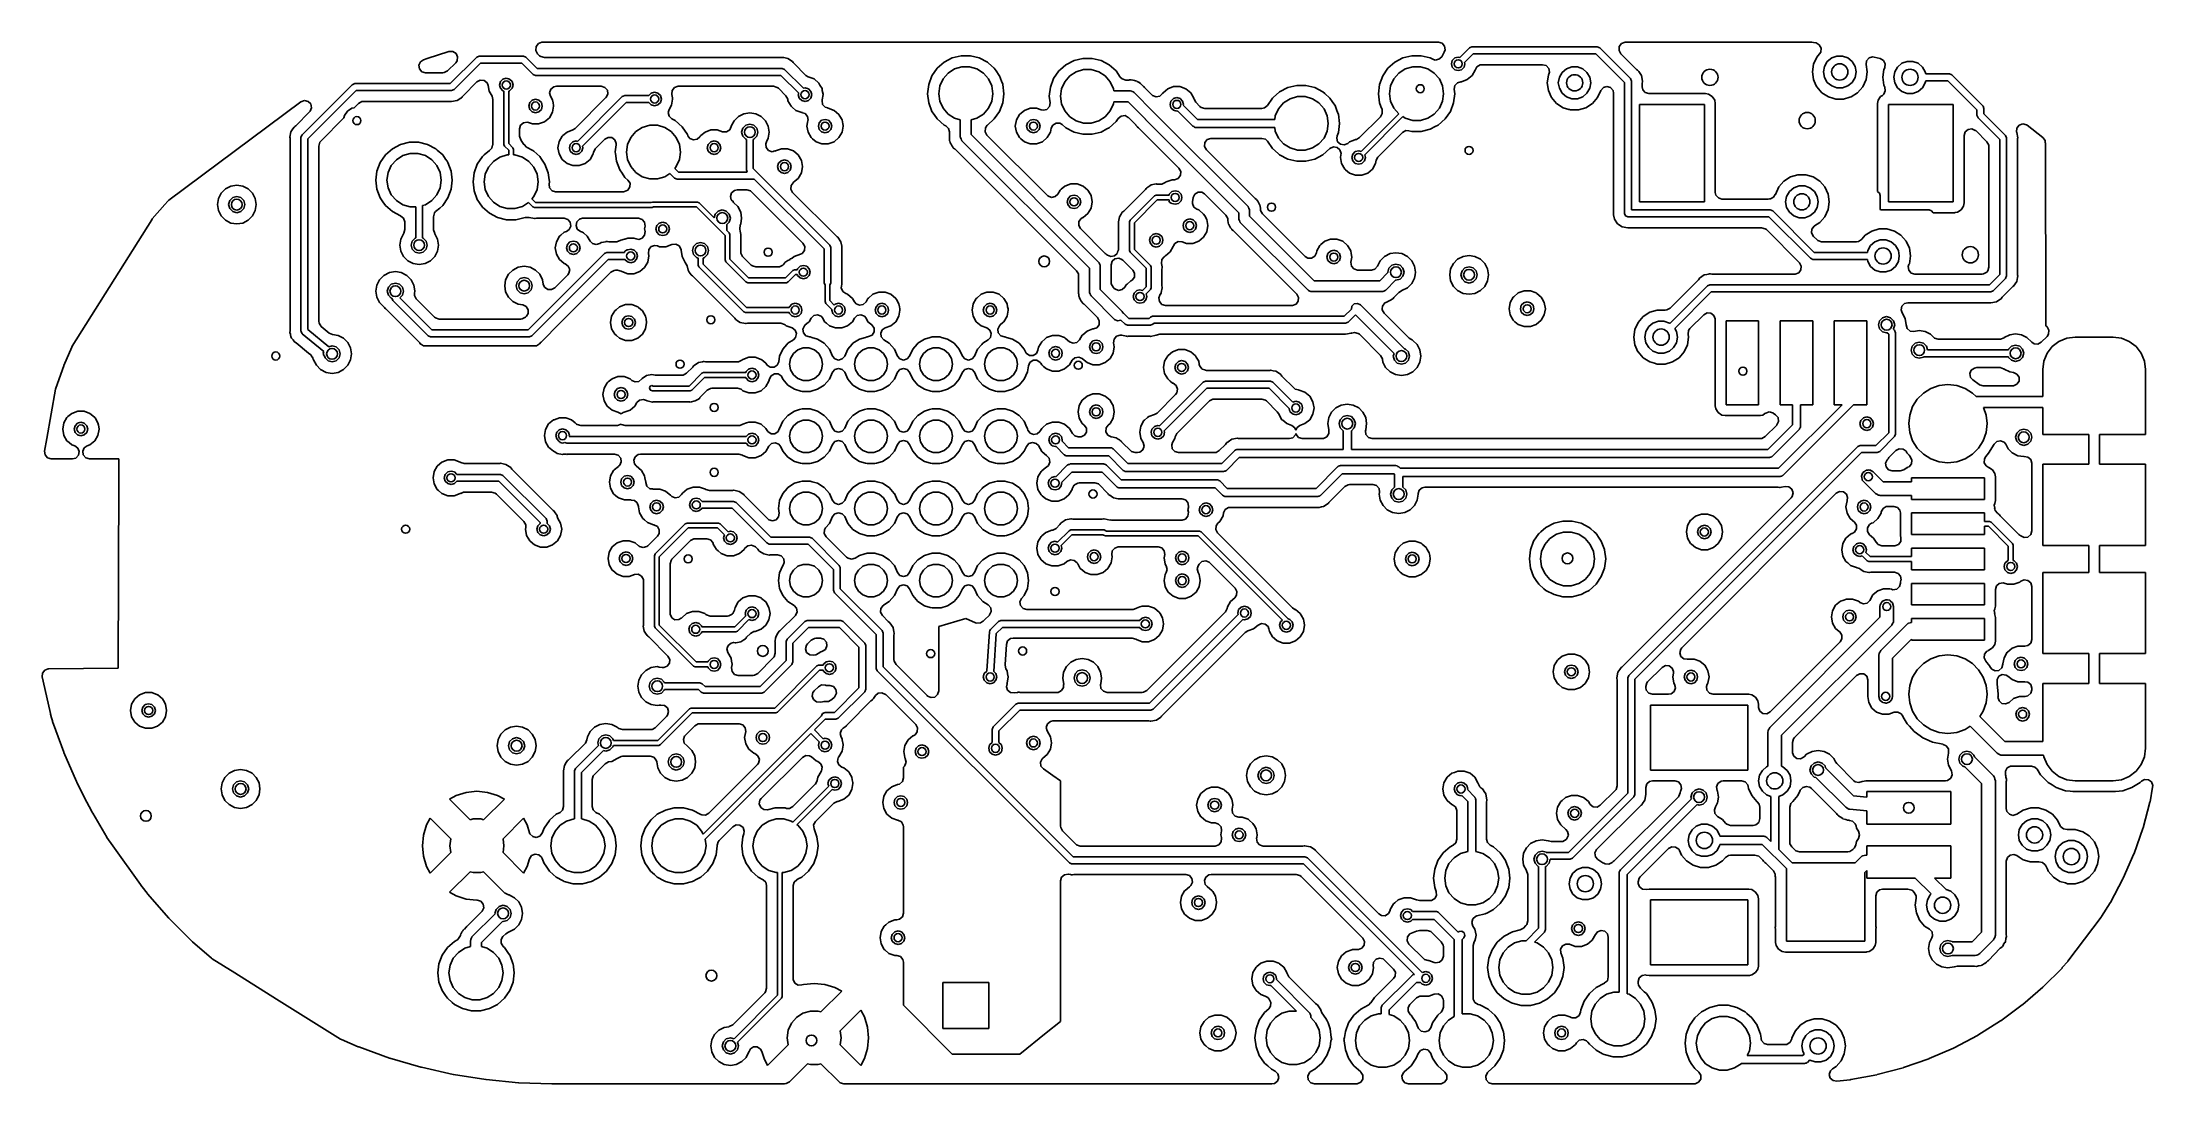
# Model space of a CAD drawing. Extents: x 4.55 to 6.09, y -4.28 to -3.52.
import ezdxf

# ---------------------------------------------------------------- set-up
doc = ezdxf.new("R2010")
doc.units = 0
doc.header["$MEASUREMENT"] = 0
doc.layers.add('BLACK', color=7, linetype='CONTINUOUS')

msp = doc.modelspace()

# ---------------------------------------------------------------- linework, layer by layer
at = {"layer": 'BLACK', "linetype": 'CONTINUOUS'}
for p, q in [((4.8307, -3.5335), (4.8465, -3.5285)), ((4.8465, -3.5285), (4.8493, -3.5284)), ((4.8493, -3.5284), (4.8516, -3.5299)), ((4.8516, -3.5299), (4.8528, -3.5324)), ((4.9096, -3.5276), (4.9098, -3.5248)), ((4.9109, -3.53), (4.9096, -3.5276)), ((4.9098, -3.5248), (4.9115, -3.5226)), ((4.9124, -3.5315), (4.9109, -3.53)), ((4.9115, -3.5226), (4.914, -3.5217)), ((4.9132, -3.5321), (4.9124, -3.5315)), ((4.914, -3.5217), (4.9144, -3.5217)), ((4.9144, -3.5217), (5.5664, -3.5217)), ((5.2191, -3.5315), (5.2126, -3.5331)), ((5.2258, -3.5315), (5.2191, -3.5315)), ((5.2323, -3.5331), (5.2258, -3.5315)), ((5.547, -3.5315), (5.5405, -3.5331)), ((5.5537, -3.5315), (5.547, -3.5315)), ((5.5602, -3.5331), (5.5537, -3.5315)), ((5.5664, -3.5217), (5.569, -3.5224)), ((5.5706, -3.529), (5.5687, -3.5322)), ((5.569, -3.5224), (5.5708, -3.5245)), ((5.5712, -3.5272), (5.5706, -3.529)), ((5.5708, -3.5245), (5.5712, -3.5272)), ((5.5818, -3.5328), (5.5888, -3.5258)), ((5.5916, -3.5301), (5.5853, -3.5363)), ((5.5888, -3.5258), (5.5893, -3.5256)), ((5.5893, -3.5256), (5.5906, -3.5251)), ((5.5906, -3.5251), (5.6819, -3.5251)), ((5.6809, -3.5301), (5.5916, -3.5301)), ((5.7017, -3.5509), (5.6809, -3.5301)), ((5.6819, -3.5251), (5.6837, -3.5258)), ((5.6837, -3.5258), (5.706, -3.5481)), ((5.6977, -3.5276), (5.6979, -3.5248)), ((5.699, -3.53), (5.6977, -3.5276)), ((5.6979, -3.5248), (5.6995, -3.5226)), ((5.7105, -3.5414), (5.699, -3.53)), ((5.6995, -3.5226), (5.7021, -3.5217)), ((5.7021, -3.5217), (5.7025, -3.5217)), ((5.7025, -3.5217), (5.838, -3.5217)), ((5.838, -3.5217), (5.8391, -3.5218)), ((5.8391, -3.5218), (5.841, -3.5222)), ((5.841, -3.5222), (5.8434, -3.5236)), ((5.8436, -3.5302), (5.8415, -3.5325)), ((5.8434, -3.5236), (5.8447, -3.5261)), ((5.8444, -3.5288), (5.8436, -3.5302)), ((5.8447, -3.5261), (5.8444, -3.5288)), ((4.8246, -3.5384), (4.8257, -3.5359)), ((4.825, -3.5411), (4.8246, -3.5384)), ((4.8268, -3.5432), (4.825, -3.5411)), ((4.8257, -3.5359), (4.828, -3.5344)), ((4.8294, -3.5439), (4.8268, -3.5432)), ((4.828, -3.5344), (4.8307, -3.5335)), ((4.8421, -3.5439), (4.8294, -3.5439)), ((4.8431, -3.5438), (4.8421, -3.5439)), ((4.8455, -3.5425), (4.8431, -3.5438)), ((4.8514, -3.5366), (4.8455, -3.5425)), ((4.8474, -3.5518), (4.8667, -3.5325)), ((4.8695, -3.5368), (4.8502, -3.5561)), ((4.8525, -3.5351), (4.8514, -3.5366)), ((4.8528, -3.5324), (4.8525, -3.5351)), ((4.8667, -3.5325), (4.8684, -3.5318)), ((4.8684, -3.5318), (4.9006, -3.5318)), ((4.8995, -3.5368), (4.8695, -3.5368)), ((4.9078, -3.5451), (4.8995, -3.5368)), ((4.9006, -3.5318), (4.9023, -3.5325)), ((4.9023, -3.5325), (4.9106, -3.5408)), ((4.9095, -3.5458), (4.9078, -3.5451)), ((5.0879, -3.5458), (4.9095, -3.5458)), ((4.9106, -3.5408), (5.089, -3.5408)), ((4.9159, -3.5329), (4.9132, -3.5321)), ((5.0875, -3.5329), (4.9159, -3.5329)), ((5.0884, -3.5328), (5.0875, -3.5329)), ((5.1009, -3.5587), (5.0879, -3.5458)), ((5.0886, -3.5328), (5.0884, -3.5328)), ((5.089, -3.5327), (5.0886, -3.5328)), ((5.09, -3.5329), (5.089, -3.5327)), ((5.089, -3.5327), (5.089, -3.5327)), ((5.089, -3.5408), (5.0907, -3.5415)), ((5.093, -3.5335), (5.09, -3.5329)), ((5.09, -3.5329), (5.09, -3.5329)), ((5.0907, -3.5415), (5.1044, -3.5552)), ((5.0965, -3.5358), (5.093, -3.5335)), ((5.093, -3.5335), (5.093, -3.5335)), ((5.0968, -3.5363), (5.0965, -3.5358)), ((5.0974, -3.537), (5.0968, -3.5363)), ((5.1062, -3.5458), (5.0974, -3.537)), ((5.1079, -3.5469), (5.1062, -3.5458)), ((5.1978, -3.5461), (5.1955, -3.5524)), ((5.2016, -3.5406), (5.1978, -3.5461)), ((5.2067, -3.5362), (5.2016, -3.5406)), ((5.2059, -3.5484), (5.2096, -3.5442)), ((5.2126, -3.5331), (5.2067, -3.5362)), ((5.2096, -3.5442), (5.2143, -3.5411)), ((5.2143, -3.5411), (5.2196, -3.5396)), ((5.2196, -3.5396), (5.2252, -3.5396)), ((5.2252, -3.5396), (5.2306, -3.5411)), ((5.2306, -3.5411), (5.2353, -3.5442)), ((5.2382, -3.5362), (5.2323, -3.5331)), ((5.2353, -3.5442), (5.239, -3.5484)), ((5.239, -3.5369), (5.2382, -3.5362)), ((5.2432, -3.5406), (5.239, -3.5369)), ((5.2446, -3.5426), (5.2432, -3.5406)), ((5.2468, -3.5459), (5.2446, -3.5426)), ((5.247, -3.5461), (5.2468, -3.5459)), ((5.2485, -3.5499), (5.247, -3.5461)), ((5.2902, -3.5426), (5.2864, -3.5481)), ((5.2913, -3.5416), (5.2902, -3.5426)), ((5.2902, -3.5426), (5.2902, -3.5426)), ((5.2952, -3.5382), (5.2913, -3.5416)), ((5.2945, -3.5504), (5.2981, -3.5461)), ((5.3012, -3.535), (5.2952, -3.5382)), ((5.2981, -3.5461), (5.3028, -3.5431)), ((5.3077, -3.5334), (5.3012, -3.535)), ((5.3028, -3.5431), (5.3082, -3.5415)), ((5.3144, -3.5334), (5.3077, -3.5334)), ((5.3082, -3.5415), (5.3138, -3.5415)), ((5.3138, -3.5415), (5.3192, -3.5431)), ((5.3209, -3.535), (5.3144, -3.5334)), ((5.3192, -3.5431), (5.3239, -3.5461)), ((5.3268, -3.5382), (5.3209, -3.535)), ((5.3239, -3.5461), (5.3276, -3.5504)), ((5.3318, -3.5426), (5.3268, -3.5382)), ((5.3268, -3.5382), (5.3268, -3.5382)), ((5.3349, -3.5471), (5.3318, -3.5426)), ((5.5258, -3.5461), (5.5234, -3.5524)), ((5.5296, -3.5406), (5.5258, -3.5461)), ((5.5346, -3.5362), (5.5296, -3.5406)), ((5.5338, -3.5484), (5.5375, -3.5442)), ((5.5405, -3.5331), (5.5346, -3.5362)), ((5.5375, -3.5442), (5.5422, -3.5411)), ((5.5422, -3.5411), (5.5476, -3.5396)), ((5.5476, -3.5396), (5.5532, -3.5396)), ((5.5532, -3.5396), (5.5586, -3.5411)), ((5.5586, -3.5411), (5.5633, -3.5442)), ((5.5622, -3.5341), (5.5602, -3.5331)), ((5.564, -3.5347), (5.5622, -3.5341)), ((5.5633, -3.5442), (5.567, -3.5484)), ((5.5667, -3.5341), (5.564, -3.5347)), ((5.5687, -3.5322), (5.5667, -3.5341)), ((5.5758, -3.5374), (5.5764, -3.5349)), ((5.5764, -3.5399), (5.5758, -3.5374)), ((5.5764, -3.5349), (5.5782, -3.5331)), ((5.5782, -3.5417), (5.5764, -3.5399)), ((5.5782, -3.5331), (5.5807, -3.5325)), ((5.5807, -3.5423), (5.5782, -3.5417)), ((5.5807, -3.5325), (5.5818, -3.5328)), ((5.5832, -3.5417), (5.5807, -3.5423)), ((5.585, -3.5399), (5.5832, -3.5417)), ((5.5856, -3.5374), (5.585, -3.5399)), ((5.5853, -3.5363), (5.5856, -3.5374)), ((5.5873, -3.5488), (5.5908, -3.5459)), ((5.5908, -3.5459), (5.5931, -3.5419)), ((5.5931, -3.5419), (5.5932, -3.5415)), ((5.5931, -3.5419), (5.5931, -3.5419)), ((5.5932, -3.5415), (5.5933, -3.5415)), ((5.5933, -3.5415), (5.5943, -3.5395)), ((5.5943, -3.5395), (5.5967, -3.5381)), ((5.5967, -3.5381), (5.5979, -3.538)), ((5.5979, -3.538), (5.6421, -3.538)), ((5.6421, -3.538), (5.6448, -3.5387)), ((5.6448, -3.5387), (5.6466, -3.5408)), ((5.6463, -3.5456), (5.6454, -3.5512)), ((5.6466, -3.5449), (5.6463, -3.5455)), ((5.6463, -3.5455), (5.6463, -3.5456)), ((5.6466, -3.5408), (5.647, -3.5435)), ((5.647, -3.5435), (5.6466, -3.5449)), ((5.6543, -3.5471), (5.6563, -3.5436)), ((5.6563, -3.5436), (5.6594, -3.541)), ((5.6594, -3.541), (5.6633, -3.5395)), ((5.6633, -3.5395), (5.6674, -3.5395)), ((5.6674, -3.5395), (5.6713, -3.541)), ((5.6713, -3.541), (5.6744, -3.5436)), ((5.6744, -3.5436), (5.6765, -3.5471)), ((5.7112, -3.5421), (5.7105, -3.5414)), ((5.7117, -3.5424), (5.7112, -3.5421)), ((5.7121, -3.543), (5.7117, -3.5424)), ((5.7117, -3.5424), (5.7117, -3.5424)), ((5.7117, -3.5424), (5.7117, -3.5424)), ((5.714, -3.5458), (5.7121, -3.543)), ((5.7121, -3.543), (5.7121, -3.543)), ((5.7148, -3.5499), (5.714, -3.5458)), ((5.714, -3.5458), (5.714, -3.5458)), ((5.714, -3.5458), (5.714, -3.5458)), ((5.8392, -3.5377), (5.8384, -3.5433)), ((5.8384, -3.5433), (5.8392, -3.5489)), ((5.8415, -3.5325), (5.8392, -3.5377)), ((5.8415, -3.5325), (5.8415, -3.5325)), ((5.8465, -3.5433), (5.8472, -3.5393)), ((5.8472, -3.5473), (5.8465, -3.5433)), ((5.8472, -3.5393), (5.8492, -3.5357)), ((5.8492, -3.5357), (5.8524, -3.5331)), ((5.8524, -3.5331), (5.8562, -3.5317)), ((5.8562, -3.5317), (5.8603, -3.5317)), ((5.8603, -3.5317), (5.8642, -3.5331)), ((5.8642, -3.5331), (5.8673, -3.5357)), ((5.8673, -3.5357), (5.8694, -3.5393)), ((5.8694, -3.5393), (5.8701, -3.5433)), ((5.8701, -3.5433), (5.8694, -3.5473)), ((5.8774, -3.5379), (5.8778, -3.5352)), ((5.8782, -3.5433), (5.8774, -3.5379)), ((5.8774, -3.5489), (5.8782, -3.5433)), ((5.8778, -3.5352), (5.8796, -3.5331)), ((5.8796, -3.5331), (5.8822, -3.5323)), ((5.8822, -3.5323), (5.8834, -3.5325)), ((5.8834, -3.5325), (5.8877, -3.5335)), ((5.8877, -3.5335), (5.8901, -3.5349)), ((5.8903, -3.5416), (5.8895, -3.5472)), ((5.8901, -3.5349), (5.8913, -3.5373)), ((5.891, -3.5403), (5.8903, -3.5416)), ((5.8903, -3.5416), (5.8903, -3.5416)), ((5.8911, -3.5401), (5.891, -3.5403)), ((5.8913, -3.5373), (5.8911, -3.5401)), ((5.8976, -3.5472), (5.8984, -3.5432)), ((5.8984, -3.5432), (5.9004, -3.5397)), ((5.9004, -3.5397), (5.9035, -3.537)), ((5.9035, -3.537), (5.9074, -3.5356)), ((5.9074, -3.5356), (5.9115, -3.5356)), ((5.9115, -3.5356), (5.9154, -3.537)), ((5.9154, -3.537), (5.9185, -3.5397)), ((5.9185, -3.5397), (5.9205, -3.5432)), ((5.9205, -3.5432), (5.9208, -3.5447)), ((5.9208, -3.5447), (5.9381, -3.5447)), ((5.9381, -3.5447), (5.9398, -3.5455)), ((5.9398, -3.5455), (5.9624, -3.568)), ((4.7396, -3.5891), (4.7761, -3.5526)), ((4.7789, -3.5568), (4.7438, -3.5919)), ((4.7761, -3.5526), (4.7766, -3.5524)), ((4.7766, -3.5524), (4.7779, -3.5518)), ((4.7779, -3.5518), (4.8474, -3.5518)), ((4.8484, -3.5568), (4.7789, -3.5568)), ((4.8502, -3.5561), (4.8484, -3.5568)), ((4.8551, -3.5624), (4.8555, -3.5621)), ((4.8555, -3.5621), (4.8559, -3.5618)), ((4.8559, -3.5618), (4.8562, -3.5614)), ((4.8562, -3.5614), (4.8568, -3.5606)), ((4.8568, -3.5606), (4.8668, -3.5506)), ((4.8668, -3.5506), (4.8693, -3.5493)), ((4.8693, -3.5493), (4.872, -3.5495)), ((4.872, -3.5495), (4.8742, -3.5511)), ((4.8742, -3.5511), (4.8751, -3.5532)), ((4.8751, -3.5532), (4.8758, -3.5573)), ((4.8758, -3.5573), (4.8758, -3.5573)), ((4.8758, -3.5573), (4.8779, -3.5608)), ((4.8779, -3.5608), (4.8785, -3.5633)), ((4.8833, -3.5528), (4.8839, -3.5503)), ((4.8839, -3.5552), (4.8833, -3.5528)), ((4.8839, -3.5503), (4.8857, -3.5485)), ((4.8857, -3.557), (4.8839, -3.5552)), ((4.8857, -3.5485), (4.8882, -3.5478)), ((4.8864, -3.5572), (4.8857, -3.557)), ((4.8864, -3.5961), (4.8864, -3.5572)), ((4.8882, -3.5478), (4.8906, -3.5485)), ((4.8906, -3.557), (4.89, -3.5572)), ((4.89, -3.5572), (4.89, -3.5953)), ((4.8906, -3.5485), (4.8925, -3.5503)), ((4.8925, -3.5552), (4.8906, -3.557)), ((4.8925, -3.5503), (4.8931, -3.5528)), ((4.8931, -3.5528), (4.8925, -3.5552)), ((4.9197, -3.5584), (4.9206, -3.5558)), ((4.9203, -3.561), (4.9197, -3.5584)), ((4.9218, -3.5636), (4.9203, -3.561)), ((4.9206, -3.5558), (4.9228, -3.5541)), ((4.9228, -3.5541), (4.9246, -3.5537)), ((4.9246, -3.5537), (4.9572, -3.5537)), ((4.9607, -3.562), (4.9383, -3.5844)), ((4.9401, -3.5938), (4.9726, -3.5612)), ((4.9572, -3.5537), (4.9599, -3.5545)), ((4.9599, -3.5545), (4.9617, -3.5566)), ((4.9609, -3.5618), (4.9607, -3.562)), ((4.962, -3.5593), (4.9609, -3.5618)), ((4.9617, -3.5566), (4.962, -3.5593)), ((4.9726, -3.5612), (4.9731, -3.561)), ((4.9731, -3.561), (4.9744, -3.5605)), ((4.9744, -3.5605), (4.9918, -3.5605)), ((4.9918, -3.5605), (4.9936, -3.5587)), ((4.9936, -3.5587), (4.9961, -3.5581)), ((4.9961, -3.5581), (4.9985, -3.5587)), ((4.9985, -3.5587), (5.0003, -3.5605)), ((5.0003, -3.5605), (5.001, -3.563)), ((5.0086, -3.5594), (5.0089, -3.5567)), ((5.0087, -3.5598), (5.0086, -3.5594)), ((5.0091, -3.5622), (5.0087, -3.5598)), ((5.0089, -3.5567), (5.0106, -3.5546)), ((5.0106, -3.5546), (5.0133, -3.5537)), ((5.0133, -3.5537), (5.0134, -3.5537)), ((5.0134, -3.5537), (5.0826, -3.5537)), ((5.0826, -3.5537), (5.0853, -3.5545)), ((5.0853, -3.5545), (5.0861, -3.5551)), ((5.0861, -3.5551), (5.0916, -3.5606)), ((5.0916, -3.5606), (5.0929, -3.563)), ((5.1006, -3.5598), (5.1009, -3.5587)), ((5.1012, -3.5623), (5.1006, -3.5598)), ((5.1044, -3.5552), (5.1055, -3.5549)), ((5.1055, -3.5549), (5.108, -3.5556)), ((5.1121, -3.5484), (5.1079, -3.5469)), ((5.108, -3.5556), (5.1098, -3.5574)), ((5.1098, -3.5574), (5.1104, -3.5598)), ((5.1104, -3.5598), (5.1098, -3.5623)), ((5.1156, -3.5514), (5.1121, -3.5484)), ((5.1121, -3.5484), (5.1121, -3.5484)), ((5.1164, -3.5528), (5.1156, -3.5514)), ((5.1156, -3.5514), (5.1156, -3.5514)), ((5.1179, -3.5553), (5.1164, -3.5528)), ((5.1181, -3.5567), (5.1179, -3.5553)), ((5.118, -3.5636), (5.1187, -3.5598)), ((5.1186, -3.5595), (5.1181, -3.5567)), ((5.1187, -3.5598), (5.1186, -3.5595)), ((5.1955, -3.5524), (5.1947, -3.5591)), ((5.1947, -3.5591), (5.1955, -3.5657)), ((5.1955, -3.5524), (5.1955, -3.5524)), ((5.2028, -3.5591), (5.2036, -3.5535)), ((5.2036, -3.5646), (5.2028, -3.5591)), ((5.2036, -3.5535), (5.2059, -3.5484)), ((5.239, -3.5484), (5.2413, -3.5535)), ((5.2413, -3.5535), (5.2421, -3.5591)), ((5.2421, -3.5591), (5.2413, -3.5646)), ((5.2493, -3.5521), (5.2485, -3.5499)), ((5.2494, -3.5524), (5.2493, -3.5521)), ((5.2502, -3.5591), (5.2494, -3.5524)), ((5.2494, -3.5657), (5.2502, -3.5591)), ((5.284, -3.5544), (5.2832, -3.561)), ((5.2832, -3.561), (5.2838, -3.5658)), ((5.2864, -3.5481), (5.284, -3.5544)), ((5.284, -3.5544), (5.284, -3.5544)), ((5.2913, -3.561), (5.2921, -3.5555)), ((5.2921, -3.5666), (5.2913, -3.561)), ((5.2921, -3.5555), (5.2945, -3.5504)), ((5.3276, -3.5504), (5.3299, -3.5555)), ((5.3299, -3.5555), (5.3301, -3.5571)), ((5.3301, -3.5571), (5.3421, -3.5571)), ((5.3363, -3.5484), (5.3349, -3.5471)), ((5.3389, -3.5492), (5.3363, -3.5484)), ((5.341, -3.5492), (5.3389, -3.5492)), ((5.3416, -3.5491), (5.341, -3.5492)), ((5.3427, -3.549), (5.3416, -3.5491)), ((5.3421, -3.5571), (5.3424, -3.5572)), ((5.3424, -3.5572), (5.3427, -3.5571)), ((5.3429, -3.5491), (5.3427, -3.549)), ((5.3427, -3.5571), (5.3436, -3.5576)), ((5.3441, -3.5492), (5.3429, -3.5491)), ((5.3436, -3.5576), (5.3444, -3.5578)), ((5.3443, -3.5492), (5.3441, -3.5492)), ((5.3453, -3.5496), (5.3443, -3.5492)), ((5.3443, -3.5492), (5.3443, -3.5492)), ((5.3444, -3.5578), (5.3446, -3.5581)), ((5.3446, -3.5581), (5.3449, -3.5582)), ((5.3449, -3.5582), (5.3589, -3.5722)), ((5.346, -3.5498), (5.3453, -3.5496)), ((5.347, -3.55), (5.346, -3.5498)), ((5.3472, -3.5502), (5.347, -3.55)), ((5.347, -3.55), (5.347, -3.55)), ((5.347, -3.55), (5.347, -3.55)), ((5.3482, -3.5507), (5.3472, -3.5502)), ((5.3485, -3.5508), (5.3482, -3.5507)), ((5.3492, -3.5515), (5.3485, -3.5508)), ((5.3496, -3.5518), (5.3492, -3.5515)), ((5.3497, -3.5519), (5.3496, -3.5518)), ((5.3502, -3.5524), (5.3497, -3.5519)), ((5.3497, -3.5519), (5.3497, -3.5519)), ((5.3497, -3.5519), (5.3497, -3.5519)), ((5.3504, -3.5525), (5.3502, -3.5524)), ((5.3517, -3.5538), (5.3504, -3.5525)), ((5.3519, -3.554), (5.3517, -3.5538)), ((5.3524, -3.5545), (5.3519, -3.554)), ((5.3579, -3.56), (5.3524, -3.5545)), ((5.3583, -3.5604), (5.3579, -3.56)), ((5.3609, -3.5615), (5.3583, -3.5604)), ((5.3636, -3.5609), (5.3609, -3.5615)), ((5.3656, -3.559), (5.3636, -3.5609)), ((5.3659, -3.5585), (5.3656, -3.559)), ((5.366, -3.5584), (5.3659, -3.5585)), ((5.3659, -3.5585), (5.3659, -3.5585)), ((5.3694, -3.5555), (5.366, -3.5584)), ((5.3737, -3.554), (5.3694, -3.5555)), ((5.3735, -3.5627), (5.376, -3.562)), ((5.3783, -3.554), (5.3737, -3.554)), ((5.376, -3.562), (5.3784, -3.5627)), ((5.3826, -3.5555), (5.3783, -3.554)), ((5.3861, -3.5585), (5.3826, -3.5555)), ((5.3826, -3.5555), (5.3826, -3.5555)), ((5.3884, -3.5624), (5.3861, -3.5585)), ((5.3861, -3.5585), (5.3861, -3.5585)), ((5.3861, -3.5585), (5.3861, -3.5585)), ((5.3861, -3.5585), (5.3861, -3.5585)), ((5.3861, -3.5585), (5.3861, -3.5585)), ((5.4462, -3.5619), (5.4458, -3.5622)), ((5.4508, -3.5578), (5.4462, -3.5619)), ((5.4567, -3.5547), (5.4508, -3.5578)), ((5.4632, -3.5531), (5.4567, -3.5547)), ((5.4584, -3.5628), (5.4637, -3.5612)), ((5.4699, -3.5531), (5.4632, -3.5531)), ((5.4637, -3.5612), (5.4693, -3.5612)), ((5.4693, -3.5612), (5.4747, -3.5628)), ((5.4764, -3.5547), (5.4699, -3.5531)), ((5.4823, -3.5578), (5.4764, -3.5547)), ((5.4836, -3.559), (5.4823, -3.5578)), ((5.4873, -3.5623), (5.4836, -3.559)), ((5.5234, -3.5524), (5.5226, -3.5591)), ((5.5226, -3.5591), (5.5234, -3.5657)), ((5.5234, -3.5524), (5.5234, -3.5524)), ((5.5307, -3.5591), (5.5315, -3.5535)), ((5.5315, -3.5646), (5.5307, -3.5591)), ((5.5315, -3.5535), (5.5338, -3.5484)), ((5.567, -3.5484), (5.5693, -3.5535)), ((5.5693, -3.5535), (5.5701, -3.5591)), ((5.5701, -3.5591), (5.5693, -3.5646)), ((5.5774, -3.5657), (5.5782, -3.5591)), ((5.5778, -3.5558), (5.5782, -3.5531)), ((5.5782, -3.5591), (5.5778, -3.5558)), ((5.5782, -3.5531), (5.5801, -3.5511)), ((5.5782, -3.5591), (5.5782, -3.5591)), ((5.5801, -3.5511), (5.5826, -3.5504)), ((5.5826, -3.5504), (5.583, -3.5504)), ((5.583, -3.5504), (5.5873, -3.5488)), ((5.583, -3.5504), (5.583, -3.5504)), ((5.6454, -3.5512), (5.6463, -3.5568)), ((5.6463, -3.5568), (5.6484, -3.5614)), ((5.6484, -3.5614), (5.6486, -3.5619)), ((5.6486, -3.5619), (5.6523, -3.5662)), ((5.6535, -3.5512), (5.6543, -3.5471)), ((5.6543, -3.5552), (5.6535, -3.5512)), ((5.6563, -3.5588), (5.6543, -3.5552)), ((5.6594, -3.5614), (5.6563, -3.5588)), ((5.6633, -3.5628), (5.6594, -3.5614)), ((5.6713, -3.5614), (5.6674, -3.5628)), ((5.6744, -3.5588), (5.6713, -3.5614)), ((5.6765, -3.5552), (5.6744, -3.5588)), ((5.6765, -3.5471), (5.6772, -3.5512)), ((5.6772, -3.5512), (5.6765, -3.5552)), ((5.6784, -3.5662), (5.6821, -3.5619)), ((5.6821, -3.5619), (5.6845, -3.5568)), ((5.6845, -3.5567), (5.6863, -3.5547)), ((5.6845, -3.5568), (5.6845, -3.5567)), ((5.6845, -3.5568), (5.6845, -3.5568)), ((5.6863, -3.5547), (5.6889, -3.5539)), ((5.6889, -3.5539), (5.6916, -3.5547)), ((5.6916, -3.5547), (5.6934, -3.5567)), ((5.6934, -3.5567), (5.6938, -3.5588)), ((5.6938, -3.5588), (5.6938, -3.6447)), ((5.7017, -3.6462), (5.7017, -3.5509)), ((5.706, -3.5481), (5.7067, -3.5499)), ((5.7067, -3.5499), (5.7067, -3.6437)), ((5.7146, -3.5514), (5.7147, -3.5504)), ((5.7146, -3.5542), (5.7146, -3.5514)), ((5.715, -3.5562), (5.7146, -3.5542)), ((5.7147, -3.5504), (5.7148, -3.5499)), ((5.7147, -3.5504), (5.7147, -3.5504)), ((5.7168, -3.5583), (5.715, -3.5562)), ((5.7195, -3.559), (5.7168, -3.5583)), ((5.7606, -3.559), (5.7195, -3.559)), ((5.7629, -3.5595), (5.7606, -3.559)), ((5.7606, -3.559), (5.7606, -3.559)), ((5.7655, -3.5612), (5.7629, -3.5595)), ((5.7629, -3.5595), (5.7629, -3.5595)), ((5.7673, -3.5638), (5.7655, -3.5612)), ((5.8392, -3.5489), (5.8409, -3.5528)), ((5.8409, -3.5528), (5.8415, -3.5541)), ((5.8415, -3.5541), (5.8452, -3.5584)), ((5.8452, -3.5584), (5.85, -3.5614)), ((5.8492, -3.5509), (5.8472, -3.5473)), ((5.8524, -3.5535), (5.8492, -3.5509)), ((5.85, -3.5614), (5.85, -3.5614)), ((5.85, -3.5614), (5.85, -3.5614)), ((5.85, -3.5614), (5.8532, -3.5624)), ((5.8562, -3.5549), (5.8524, -3.5535)), ((5.8603, -3.5549), (5.8562, -3.5549)), ((5.8642, -3.5535), (5.8603, -3.5549)), ((5.8611, -3.563), (5.8656, -3.5617)), ((5.8673, -3.5509), (5.8642, -3.5535)), ((5.8656, -3.5617), (5.8665, -3.5614)), ((5.8665, -3.5614), (5.8713, -3.5584)), ((5.8665, -3.5614), (5.8665, -3.5614)), ((5.8665, -3.5614), (5.8665, -3.5614)), ((5.8694, -3.5473), (5.8673, -3.5509)), ((5.8713, -3.5584), (5.875, -3.5541)), ((5.875, -3.5541), (5.8774, -3.5489)), ((5.888, -3.5612), (5.8863, -3.5638)), ((5.8893, -3.5604), (5.888, -3.5612)), ((5.8903, -3.5595), (5.8893, -3.5604)), ((5.8895, -3.5472), (5.8903, -3.5529)), ((5.8903, -3.5529), (5.8903, -3.5529)), ((5.8903, -3.5529), (5.891, -3.5543)), ((5.8914, -3.557), (5.8903, -3.5595)), ((5.891, -3.5543), (5.8914, -3.557)), ((5.8984, -3.5513), (5.8976, -3.5472)), ((5.9004, -3.5548), (5.8984, -3.5513)), ((5.9035, -3.5575), (5.9004, -3.5548)), ((5.9074, -3.5589), (5.9035, -3.5575)), ((5.9115, -3.5589), (5.9074, -3.5589)), ((5.9154, -3.5575), (5.9115, -3.5589)), ((5.9185, -3.5548), (5.9154, -3.5575)), ((5.9205, -3.5513), (5.9185, -3.5548)), ((5.9208, -3.5497), (5.9205, -3.5513)), ((5.937, -3.5497), (5.9208, -3.5497)), ((5.9581, -3.5708), (5.937, -3.5497)), ((4.6427, -3.6366), (4.7387, -3.565)), ((4.7451, -3.5724), (4.7351, -3.5824)), ((4.7387, -3.565), (4.7413, -3.5641)), ((4.7413, -3.5641), (4.744, -3.5647)), ((4.744, -3.5647), (4.7459, -3.5666)), ((4.7455, -3.5719), (4.7451, -3.5724)), ((4.7465, -3.5693), (4.7455, -3.5719)), ((4.7459, -3.5666), (4.7465, -3.5693)), ((4.7532, -3.5937), (4.7701, -3.5768)), ((4.7701, -3.5768), (4.7704, -3.575)), ((4.7704, -3.575), (4.7726, -3.5718)), ((4.7726, -3.5718), (4.7758, -3.5696)), ((4.7758, -3.5696), (4.7776, -3.5693)), ((4.7776, -3.5693), (4.7807, -3.5662)), ((4.7807, -3.5662), (4.7831, -3.5648)), ((4.7831, -3.5648), (4.7842, -3.5647)), ((4.7842, -3.5647), (4.8469, -3.5647)), ((4.8469, -3.5647), (4.8479, -3.5648)), ((4.8479, -3.5648), (4.8484, -3.5649)), ((4.8484, -3.5649), (4.8525, -3.5641)), ((4.8525, -3.5641), (4.8551, -3.5624)), ((4.8551, -3.5624), (4.8551, -3.5624)), ((4.8551, -3.5624), (4.8551, -3.5624)), ((4.8785, -3.5633), (4.8785, -3.5946)), ((4.9045, -3.5681), (4.9052, -3.5656)), ((4.9052, -3.5706), (4.9045, -3.5681)), ((4.9052, -3.5656), (4.907, -3.5638)), ((4.907, -3.5724), (4.9052, -3.5706)), ((4.907, -3.5638), (4.9094, -3.5632)), ((4.9094, -3.573), (4.907, -3.5724)), ((4.9094, -3.5632), (4.9119, -3.5638)), ((4.9119, -3.5724), (4.9094, -3.573)), ((4.9119, -3.5638), (4.9137, -3.5656)), ((4.9137, -3.5706), (4.9119, -3.5724)), ((4.9137, -3.5656), (4.9144, -3.5681)), ((4.9144, -3.5681), (4.9137, -3.5706)), ((4.916, -3.5795), (4.9195, -3.5766)), ((4.9195, -3.5766), (4.9218, -3.5726)), ((4.9222, -3.5657), (4.9218, -3.5636)), ((4.9218, -3.5726), (4.9226, -3.5681)), ((4.9226, -3.5678), (4.9222, -3.5657)), ((4.9226, -3.5681), (4.9226, -3.5678)), ((4.9754, -3.5655), (4.9436, -3.5973)), ((4.9918, -3.5655), (4.9754, -3.5655)), ((4.9936, -3.5673), (4.9918, -3.5655)), ((4.9961, -3.5679), (4.9936, -3.5673)), ((4.9985, -3.5673), (4.9961, -3.5679)), ((5.0003, -3.5655), (4.9985, -3.5673)), ((5.001, -3.563), (5.0003, -3.5655)), ((5.006, -3.5728), (5.0066, -3.5706)), ((5.0066, -3.5755), (5.006, -3.5728)), ((5.0066, -3.5706), (5.0084, -3.5675)), ((5.0086, -3.5774), (5.0066, -3.5755)), ((5.0084, -3.5675), (5.0092, -3.563)), ((5.01, -3.5782), (5.0086, -3.5774)), ((5.0092, -3.563), (5.0091, -3.5622)), ((5.057, -3.5757), (5.0539, -3.5788)), ((5.061, -3.5737), (5.057, -3.5757)), ((5.0654, -3.573), (5.061, -3.5737)), ((5.0697, -3.5737), (5.0654, -3.573)), ((5.0654, -3.573), (5.0654, -3.573)), ((5.0737, -3.5757), (5.0697, -3.5737)), ((5.0768, -3.5788), (5.0737, -3.5757)), ((5.0929, -3.563), (5.0929, -3.5632)), ((5.0929, -3.5632), (5.0931, -3.5643)), ((5.0931, -3.5643), (5.0954, -3.5683)), ((5.0954, -3.5683), (5.0954, -3.5683)), ((5.0954, -3.5683), (5.0962, -3.5689)), ((5.0962, -3.5689), (5.0989, -3.5713)), ((5.0989, -3.5713), (5.1032, -3.5728)), ((5.1031, -3.5641), (5.1012, -3.5623)), ((5.1055, -3.5648), (5.1031, -3.5641)), ((5.1032, -3.5728), (5.1032, -3.5728)), ((5.1032, -3.5728), (5.1036, -3.5729)), ((5.1036, -3.5729), (5.1036, -3.573)), ((5.1036, -3.573), (5.1055, -3.5736)), ((5.108, -3.5641), (5.1055, -3.5648)), ((5.1055, -3.5736), (5.1073, -3.5757)), ((5.1073, -3.5757), (5.1077, -3.5784)), ((5.1098, -3.5623), (5.108, -3.5641)), ((5.1179, -3.5641), (5.118, -3.564)), ((5.1183, -3.5669), (5.1179, -3.5641)), ((5.118, -3.564), (5.118, -3.5636)), ((5.1201, -3.5689), (5.1183, -3.5669)), ((5.122, -3.5695), (5.1201, -3.5689)), ((5.1219, -3.5696), (5.122, -3.5695)), ((5.1224, -3.5697), (5.1219, -3.5696)), ((5.1267, -3.5713), (5.1224, -3.5697)), ((5.1224, -3.5697), (5.1224, -3.5697)), ((5.1302, -3.5742), (5.1267, -3.5713)), ((5.1267, -3.5713), (5.1267, -3.5713)), ((5.1309, -3.5754), (5.1302, -3.5742)), ((5.1302, -3.5742), (5.1302, -3.5742)), ((5.1302, -3.5742), (5.1302, -3.5742)), ((5.1302, -3.5742), (5.1302, -3.5742)), ((5.1302, -3.5742), (5.1302, -3.5742)), ((5.1325, -3.5782), (5.1309, -3.5754)), ((5.1955, -3.5657), (5.1955, -3.5657)), ((5.1955, -3.5657), (5.1978, -3.572)), ((5.1978, -3.572), (5.1994, -3.5742)), ((5.1994, -3.5742), (5.2016, -3.5775)), ((5.2016, -3.5775), (5.2067, -3.5819)), ((5.2059, -3.5697), (5.2036, -3.5646)), ((5.2096, -3.5739), (5.2059, -3.5697)), ((5.2143, -3.577), (5.2096, -3.5739)), ((5.2185, -3.5782), (5.2143, -3.577)), ((5.2306, -3.577), (5.2264, -3.5782)), ((5.2353, -3.5739), (5.2306, -3.577)), ((5.239, -3.5697), (5.2353, -3.5739)), ((5.2382, -3.5819), (5.2432, -3.5775)), ((5.2413, -3.5646), (5.239, -3.5697)), ((5.2432, -3.5775), (5.247, -3.572)), ((5.247, -3.572), (5.2494, -3.5657)), ((5.2616, -3.5742), (5.2593, -3.5782)), ((5.2617, -3.5741), (5.2616, -3.5742)), ((5.2616, -3.5742), (5.2616, -3.5742)), ((5.2651, -3.5713), (5.2617, -3.5741)), ((5.2694, -3.5697), (5.2651, -3.5713)), ((5.2739, -3.5697), (5.2694, -3.5697)), ((5.2773, -3.5709), (5.2739, -3.5697)), ((5.2789, -3.5712), (5.2773, -3.5709)), ((5.2815, -3.5705), (5.2789, -3.5712)), ((5.2834, -3.5685), (5.2815, -3.5705)), ((5.2838, -3.5658), (5.2834, -3.5685)), ((5.2945, -3.5717), (5.2921, -3.5666)), ((5.2981, -3.5759), (5.2945, -3.5717)), ((5.3028, -3.5789), (5.2981, -3.5759)), ((5.3239, -3.5759), (5.3192, -3.5789)), ((5.3276, -3.5717), (5.3239, -3.5759)), ((5.3299, -3.5666), (5.3276, -3.5717)), ((5.3301, -3.565), (5.3299, -3.5666)), ((5.3405, -3.565), (5.3301, -3.565)), ((5.3318, -3.5794), (5.3334, -3.5772)), ((5.3334, -3.5772), (5.3355, -3.5754)), ((5.3355, -3.5754), (5.3383, -3.5751)), ((5.3383, -3.5751), (5.3407, -3.5764)), ((5.3529, -3.5773), (5.3405, -3.565)), ((5.3407, -3.5764), (5.3409, -3.5765)), ((5.3409, -3.5765), (5.3455, -3.5811)), ((5.3529, -3.5775), (5.3529, -3.5773)), ((5.3532, -3.5777), (5.3529, -3.5775)), ((5.3589, -3.5722), (5.359, -3.5725)), ((5.359, -3.5725), (5.3593, -3.5727)), ((5.3593, -3.5727), (5.3593, -3.5728)), ((5.3593, -3.5728), (5.4278, -3.6413)), ((5.3711, -3.5669), (5.3717, -3.5645)), ((5.3717, -3.5694), (5.3711, -3.5669)), ((5.3717, -3.5645), (5.3735, -3.5627)), ((5.3735, -3.5712), (5.3717, -3.5694)), ((5.376, -3.5719), (5.3735, -3.5712)), ((5.3766, -3.5717), (5.376, -3.5719)), ((5.3877, -3.5828), (5.3766, -3.5717)), ((5.3784, -3.5627), (5.3802, -3.5645)), ((5.3802, -3.5645), (5.3809, -3.5669)), ((5.3809, -3.5669), (5.3807, -3.5675)), ((5.3807, -3.5675), (5.391, -3.5778)), ((5.3884, -3.5628), (5.3884, -3.5624)), ((5.3884, -3.5624), (5.3884, -3.5624)), ((5.3885, -3.563), (5.3884, -3.5628)), ((5.3898, -3.5654), (5.3885, -3.563)), ((5.3928, -3.5684), (5.3898, -3.5654)), ((5.3936, -3.5691), (5.3928, -3.5684)), ((5.3963, -3.5699), (5.3936, -3.5691)), ((5.4379, -3.5699), (5.3963, -3.5699)), ((5.4398, -3.5695), (5.4379, -3.5699)), ((5.442, -3.5678), (5.4398, -3.5695)), ((5.4457, -3.5623), (5.442, -3.5678)), ((5.4458, -3.5622), (5.4457, -3.5623)), ((5.4473, -3.5778), (5.4476, -3.5752)), ((5.4476, -3.5752), (5.45, -3.5701)), ((5.45, -3.5701), (5.4536, -3.5658)), ((5.4536, -3.5658), (5.4584, -3.5628)), ((5.4747, -3.5628), (5.4794, -3.5658)), ((5.4794, -3.5658), (5.4831, -3.5701)), ((5.4831, -3.5701), (5.4854, -3.5752)), ((5.4854, -3.5752), (5.4862, -3.5807)), ((5.4891, -3.5648), (5.4873, -3.5623)), ((5.4909, -3.5675), (5.4891, -3.5648)), ((5.4911, -3.5678), (5.4909, -3.5675)), ((5.4922, -3.5707), (5.4911, -3.5678)), ((5.4932, -3.5734), (5.4922, -3.5707)), ((5.4935, -3.5741), (5.4932, -3.5734)), ((5.4943, -3.5807), (5.4935, -3.5741)), ((5.5242, -3.5759), (5.509, -3.5911)), ((5.5102, -3.6011), (5.5374, -3.5738)), ((5.5405, -3.5758), (5.5127, -3.6036)), ((5.5234, -3.5657), (5.5234, -3.5657)), ((5.5234, -3.5657), (5.5245, -3.5684)), ((5.5255, -3.5735), (5.5242, -3.5759)), ((5.5242, -3.5759), (5.5242, -3.5759)), ((5.5245, -3.5684), (5.5253, -3.5706)), ((5.5253, -3.5706), (5.5253, -3.5707)), ((5.5253, -3.5707), (5.5255, -3.5735)), ((5.5338, -3.5697), (5.5315, -3.5646)), ((5.5374, -3.5738), (5.5338, -3.5697)), ((5.5422, -3.577), (5.5405, -3.5758)), ((5.5476, -3.5785), (5.5422, -3.577)), ((5.5586, -3.577), (5.5532, -3.5785)), ((5.5633, -3.5739), (5.5586, -3.577)), ((5.567, -3.5697), (5.5633, -3.5739)), ((5.5662, -3.5819), (5.5712, -3.5775)), ((5.5693, -3.5646), (5.567, -3.5697)), ((5.5712, -3.5775), (5.575, -3.572)), ((5.575, -3.572), (5.5774, -3.5657)), ((5.6523, -3.5662), (5.6571, -3.5693)), ((5.6571, -3.5693), (5.6571, -3.5693)), ((5.6571, -3.5693), (5.6571, -3.5693)), ((5.6571, -3.5693), (5.6612, -3.5705)), ((5.6612, -3.5705), (5.6617, -3.5706)), ((5.6617, -3.5706), (5.6625, -3.5709)), ((5.6625, -3.5709), (5.6625, -3.5709)), ((5.6625, -3.5709), (5.6625, -3.5709)), ((5.6625, -3.5709), (5.6682, -3.5709)), ((5.6674, -3.5628), (5.6633, -3.5628)), ((5.6682, -3.5709), (5.6736, -3.5693)), ((5.6682, -3.5709), (5.6682, -3.5709)), ((5.6736, -3.5693), (5.6784, -3.5662)), ((5.7126, -3.6378), (5.7126, -3.5669)), ((5.7126, -3.5669), (5.7598, -3.5669)), ((5.7598, -3.5669), (5.7598, -3.6378)), ((5.7677, -3.5662), (5.7673, -3.5638)), ((5.7673, -3.5638), (5.7673, -3.5638)), ((5.7677, -3.6309), (5.7677, -3.5662)), ((5.7677, -3.5662), (5.7677, -3.5662)), ((5.8532, -3.5624), (5.8554, -3.563)), ((5.8554, -3.563), (5.8554, -3.563)), ((5.8554, -3.563), (5.8554, -3.563)), ((5.8554, -3.563), (5.8554, -3.563)), ((5.8554, -3.563), (5.8611, -3.563)), ((5.8611, -3.563), (5.8611, -3.563)), ((5.8863, -3.5638), (5.8858, -3.5662)), ((5.8858, -3.5662), (5.8858, -3.6303)), ((5.8863, -3.5638), (5.8863, -3.5638)), ((5.8937, -3.6378), (5.8937, -3.5669)), ((5.8937, -3.5669), (5.9409, -3.5669)), ((5.9409, -3.5669), (5.9409, -3.6378)), ((5.9581, -3.5748), (5.9581, -3.5708)), ((5.9589, -3.5766), (5.9581, -3.5748)), ((5.9747, -3.5924), (5.9589, -3.5766)), ((5.9624, -3.568), (5.9625, -3.5682)), ((5.9625, -3.5682), (5.9631, -3.5698)), ((5.9631, -3.5698), (5.9631, -3.5738)), ((5.9631, -3.5738), (5.9789, -3.5896)), ((4.7315, -3.5868), (4.7307, -3.5908)), ((4.7307, -3.5908), (4.7309, -3.5914)), ((4.7309, -3.5914), (4.7309, -3.5923)), ((4.7309, -3.5923), (4.7309, -3.7311)), ((4.7329, -3.5848), (4.7315, -3.5868)), ((4.7338, -3.5834), (4.7329, -3.5848)), ((4.7329, -3.5848), (4.7329, -3.5848)), ((4.7343, -3.583), (4.7338, -3.5834)), ((4.7351, -3.5824), (4.7343, -3.583)), ((4.7388, -3.5908), (4.7396, -3.5891)), ((4.7388, -3.6146), (4.7388, -3.5908)), ((4.7438, -3.5919), (4.7438, -3.6146)), ((4.8979, -3.5847), (4.8986, -3.582)), ((4.8979, -3.5899), (4.8979, -3.5847)), ((4.8979, -3.59), (4.8979, -3.5899)), ((4.8987, -3.5926), (4.8979, -3.59)), ((4.8986, -3.582), (4.9007, -3.5802)), ((4.8988, -3.5928), (4.8987, -3.5926)), ((4.8987, -3.5926), (4.8987, -3.5926)), ((4.8987, -3.5926), (4.8987, -3.5926)), ((4.8996, -3.5939), (4.8988, -3.5928)), ((4.9007, -3.5802), (4.9034, -3.5798)), ((4.9034, -3.5798), (4.9044, -3.5801)), ((4.9044, -3.5801), (4.9072, -3.5811)), ((4.9072, -3.5811), (4.9072, -3.5811)), ((4.9072, -3.5811), (4.9117, -3.5811)), ((4.9117, -3.5811), (4.916, -3.5795)), ((4.9117, -3.5811), (4.9117, -3.5811)), ((4.9289, -3.59), (4.9266, -3.5939)), ((4.9294, -3.5895), (4.9289, -3.59)), ((4.9289, -3.59), (4.9289, -3.59)), ((4.9324, -3.587), (4.9294, -3.5895)), ((4.9366, -3.5855), (4.9324, -3.587)), ((4.9324, -3.587), (4.9324, -3.587)), ((4.9383, -3.5844), (4.9366, -3.5855)), ((4.9529, -3.5992), (4.9598, -3.5923)), ((4.9598, -3.5923), (4.9623, -3.5909)), ((4.9623, -3.5909), (4.965, -3.5911)), ((4.965, -3.5911), (4.9672, -3.5928)), ((4.9672, -3.5928), (4.9682, -3.5954)), ((4.9764, -3.596), (4.9787, -3.5909)), ((4.9787, -3.5909), (4.9824, -3.5867)), ((4.9824, -3.5867), (4.9871, -3.5837)), ((4.9871, -3.5837), (4.9925, -3.5821)), ((4.9925, -3.5821), (4.9981, -3.5821)), ((4.9981, -3.5821), (5.0035, -3.5837)), ((5.0035, -3.5837), (5.0082, -3.5867)), ((5.0082, -3.5867), (5.0118, -3.5909)), ((5.0111, -3.5787), (5.01, -3.5782)), ((5.0161, -3.5832), (5.0111, -3.5787)), ((5.0118, -3.5909), (5.0142, -3.596)), ((5.0199, -3.5887), (5.0161, -3.5832)), ((5.0203, -3.5897), (5.0199, -3.5887)), ((5.0218, -3.5918), (5.0203, -3.5897)), ((5.0244, -3.5928), (5.0218, -3.5918)), ((5.0271, -3.5923), (5.0244, -3.5928)), ((5.029, -3.5904), (5.0271, -3.5923)), ((5.0293, -3.59), (5.029, -3.5904)), ((5.0298, -3.5895), (5.0293, -3.59)), ((5.0293, -3.59), (5.0293, -3.59)), ((5.0328, -3.587), (5.0298, -3.5895)), ((5.0371, -3.5855), (5.0328, -3.587)), ((5.0417, -3.5855), (5.0371, -3.5855)), ((5.0454, -3.5868), (5.0417, -3.5855)), ((5.0456, -3.5869), (5.0454, -3.5868)), ((5.0484, -3.5869), (5.0456, -3.5869)), ((5.0507, -3.5855), (5.0484, -3.5869)), ((5.0519, -3.583), (5.0507, -3.5855)), ((5.0539, -3.5788), (5.0519, -3.5828)), ((5.0519, -3.5828), (5.0519, -3.5828)), ((5.0519, -3.5828), (5.0519, -3.583)), ((5.0594, -3.5871), (5.0602, -3.5842)), ((5.0602, -3.5901), (5.0594, -3.5871)), ((5.0602, -3.5842), (5.0624, -3.582)), ((5.0624, -3.5922), (5.0602, -3.5901)), ((5.0624, -3.582), (5.0654, -3.5812)), ((5.0629, -3.5924), (5.0624, -3.5922)), ((5.0629, -3.6146), (5.0629, -3.5924)), ((5.0654, -3.5812), (5.0683, -3.582)), ((5.0683, -3.5922), (5.0679, -3.5924)), ((5.0679, -3.5924), (5.0679, -3.6135)), ((5.0683, -3.582), (5.0705, -3.5842)), ((5.0705, -3.5901), (5.0683, -3.5922)), ((5.0705, -3.5842), (5.0713, -3.5871)), ((5.0713, -3.5871), (5.0705, -3.5901)), ((5.0788, -3.5828), (5.0768, -3.5788)), ((5.0775, -3.5941), (5.0788, -3.5915)), ((5.0795, -3.5871), (5.0788, -3.5828)), ((5.0788, -3.5915), (5.0795, -3.5871)), ((5.0788, -3.5915), (5.0788, -3.5915)), ((5.0788, -3.5915), (5.0788, -3.5915)), ((5.0795, -3.5871), (5.0795, -3.5871)), ((5.1074, -3.5801), (5.1069, -3.5827)), ((5.1069, -3.5827), (5.1069, -3.5827)), ((5.1069, -3.5827), (5.1077, -3.5872)), ((5.1076, -3.5785), (5.1074, -3.5801)), ((5.1077, -3.5784), (5.1076, -3.5785)), ((5.1077, -3.5872), (5.1077, -3.5872)), ((5.1077, -3.5872), (5.11, -3.5911)), ((5.11, -3.5911), (5.11, -3.5911)), ((5.11, -3.5911), (5.1109, -3.5919)), ((5.1109, -3.5919), (5.1135, -3.5941)), ((5.1152, -3.5827), (5.1158, -3.5802)), ((5.1158, -3.5851), (5.1152, -3.5827)), ((5.1158, -3.5802), (5.1176, -3.5784)), ((5.1176, -3.5869), (5.1158, -3.5851)), ((5.1176, -3.5784), (5.1201, -3.5778)), ((5.1201, -3.5876), (5.1176, -3.5869)), ((5.1201, -3.5778), (5.1225, -3.5784)), ((5.1225, -3.5869), (5.1201, -3.5876)), ((5.1225, -3.5784), (5.1243, -3.5802)), ((5.1243, -3.5851), (5.1225, -3.5869)), ((5.1243, -3.5802), (5.125, -3.5827)), ((5.125, -3.5827), (5.1243, -3.5851)), ((5.1267, -3.5941), (5.1302, -3.5911)), ((5.1302, -3.5911), (5.1325, -3.5872)), ((5.133, -3.5811), (5.1325, -3.5782)), ((5.1325, -3.5872), (5.1333, -3.5827)), ((5.1332, -3.5823), (5.133, -3.5811)), ((5.1333, -3.5827), (5.1332, -3.5823)), ((5.2067, -3.5819), (5.208, -3.5826)), ((5.208, -3.5826), (5.21, -3.5845)), ((5.21, -3.5845), (5.2106, -3.5869)), ((5.2106, -3.5886), (5.2105, -3.5889)), ((5.2105, -3.5889), (5.2106, -3.5907)), ((5.2106, -3.5869), (5.2106, -3.5879)), ((5.2106, -3.5879), (5.2106, -3.5886)), ((5.2106, -3.5907), (5.2106, -3.5909)), ((5.2106, -3.5909), (5.2106, -3.5916)), ((5.2106, -3.5916), (5.2106, -3.5918)), ((5.2106, -3.5918), (5.2107, -3.5923)), ((5.2107, -3.5923), (5.2107, -3.5933)), ((5.2185, -3.5906), (5.2185, -3.5782)), ((5.2186, -3.5909), (5.2185, -3.5906)), ((5.2186, -3.5912), (5.2186, -3.5909)), ((5.219, -3.592), (5.2186, -3.5912)), ((5.2193, -3.5929), (5.219, -3.592)), ((5.2195, -3.5931), (5.2193, -3.5929)), ((5.2264, -3.5782), (5.2264, -3.5889)), ((5.2264, -3.5889), (5.3191, -3.6817)), ((5.2365, -3.5868), (5.2367, -3.584)), ((5.2378, -3.5892), (5.2365, -3.5868)), ((5.2367, -3.584), (5.238, -3.5821)), ((5.2818, -3.6332), (5.2378, -3.5892)), ((5.238, -3.5821), (5.2382, -3.5819)), ((5.2382, -3.5819), (5.2382, -3.5819)), ((5.2593, -3.5782), (5.2585, -3.5827)), ((5.2585, -3.5827), (5.2585, -3.5827)), ((5.2585, -3.5827), (5.2593, -3.5872)), ((5.2593, -3.5782), (5.2593, -3.5782)), ((5.2593, -3.5872), (5.2593, -3.5872)), ((5.2593, -3.5872), (5.2616, -3.5911)), ((5.2616, -3.5911), (5.2616, -3.5911)), ((5.2616, -3.5911), (5.2625, -3.5919)), ((5.2625, -3.5919), (5.2651, -3.5941)), ((5.2667, -3.5827), (5.2674, -3.5802)), ((5.2674, -3.5851), (5.2667, -3.5827)), ((5.2674, -3.5802), (5.2692, -3.5784)), ((5.2692, -3.5869), (5.2674, -3.5851)), ((5.2692, -3.5784), (5.2717, -3.5778)), ((5.2717, -3.5876), (5.2692, -3.5869)), ((5.2717, -3.5778), (5.2741, -3.5784)), ((5.2741, -3.5869), (5.2717, -3.5876)), ((5.2741, -3.5784), (5.2759, -3.5802)), ((5.2759, -3.5851), (5.2741, -3.5869)), ((5.2759, -3.5802), (5.2766, -3.5827)), ((5.2766, -3.5827), (5.2759, -3.5851)), ((5.2782, -3.5941), (5.2817, -3.5911)), ((5.2817, -3.5911), (5.284, -3.5872)), ((5.284, -3.5872), (5.2845, -3.5843)), ((5.2845, -3.5843), (5.2858, -3.5819)), ((5.2858, -3.5819), (5.2881, -3.5805)), ((5.2881, -3.5805), (5.2909, -3.5805)), ((5.2909, -3.5805), (5.2926, -3.5815)), ((5.2926, -3.5815), (5.2952, -3.5839)), ((5.2952, -3.5839), (5.2952, -3.5839)), ((5.2952, -3.5839), (5.3008, -3.5868)), ((5.3008, -3.5868), (5.3012, -3.587)), ((5.3012, -3.587), (5.3077, -3.5886)), ((5.3082, -3.5805), (5.3028, -3.5789)), ((5.3077, -3.5886), (5.3144, -3.5886)), ((5.3138, -3.5805), (5.3082, -3.5805)), ((5.3192, -3.5789), (5.3138, -3.5805)), ((5.3144, -3.5886), (5.3209, -3.587)), ((5.3209, -3.587), (5.325, -3.5848)), ((5.325, -3.5848), (5.3268, -3.5839)), ((5.3268, -3.5839), (5.3318, -3.5794)), ((5.3268, -3.5839), (5.3268, -3.5839)), ((5.3268, -3.5839), (5.3268, -3.5839)), ((5.3455, -3.5811), (5.3461, -3.5818)), ((5.3461, -3.5818), (5.3462, -3.582)), ((5.3462, -3.582), (5.3464, -3.5822)), ((5.3464, -3.5822), (5.3471, -3.583)), ((5.3471, -3.583), (5.3472, -3.5833)), ((5.3472, -3.5833), (5.3472, -3.5833)), ((5.3472, -3.5833), (5.3472, -3.5833)), ((5.3472, -3.5833), (5.348, -3.5839)), ((5.348, -3.5839), (5.348, -3.5839)), ((5.348, -3.5839), (5.3486, -3.5844)), ((5.3486, -3.5844), (5.3775, -3.6133)), ((5.3533, -3.5779), (5.3532, -3.5777)), ((5.4211, -3.6457), (5.3533, -3.5779)), ((5.3883, -3.5831), (5.3877, -3.5828)), ((5.3888, -3.5835), (5.3883, -3.5831)), ((5.3894, -3.5836), (5.3888, -3.5835)), ((5.3895, -3.5837), (5.3894, -3.5836)), ((5.3896, -3.5836), (5.3895, -3.5837)), ((5.3898, -3.5837), (5.3896, -3.5836)), ((5.4473, -3.5837), (5.3898, -3.5837)), ((5.391, -3.5778), (5.4473, -3.5778)), ((5.3964, -3.5947), (5.3981, -3.5925)), ((5.3981, -3.5925), (5.4007, -3.5916)), ((5.4007, -3.5916), (5.401, -3.5916)), ((5.401, -3.5916), (5.4379, -3.5916)), ((5.4379, -3.5916), (5.4406, -3.5923)), ((5.4406, -3.5923), (5.442, -3.5937)), ((5.4476, -3.5863), (5.4473, -3.5837)), ((5.45, -3.5914), (5.4476, -3.5863)), ((5.4536, -3.5956), (5.45, -3.5914)), ((5.4831, -3.5914), (5.4794, -3.5956)), ((5.4854, -3.5863), (5.4831, -3.5914)), ((5.4862, -3.5807), (5.4854, -3.5863)), ((5.4923, -3.5915), (5.4926, -3.5898)), ((5.493, -3.5941), (5.4923, -3.5915)), ((5.4926, -3.5898), (5.4935, -3.5874)), ((5.4935, -3.5874), (5.4943, -3.5807)), ((5.506, -3.5925), (5.5042, -3.5932)), ((5.5064, -3.5925), (5.506, -3.5925)), ((5.5066, -3.5924), (5.5064, -3.5925)), ((5.509, -3.5911), (5.5066, -3.5924)), ((5.5224, -3.605), (5.5401, -3.5873)), ((5.5401, -3.5873), (5.5425, -3.586)), ((5.5425, -3.586), (5.5447, -3.5861)), ((5.5447, -3.5861), (5.547, -3.5866)), ((5.547, -3.5866), (5.5537, -3.5866)), ((5.5532, -3.5785), (5.5476, -3.5785)), ((5.5537, -3.5866), (5.5602, -3.585)), ((5.5602, -3.585), (5.564, -3.583)), ((5.564, -3.583), (5.5662, -3.5819)), ((5.5662, -3.5819), (5.5662, -3.5819)), ((5.5662, -3.5819), (5.5662, -3.5819)), ((5.9488, -3.5895), (5.9496, -3.5869)), ((5.9488, -3.6386), (5.9488, -3.5895)), ((5.9496, -3.5869), (5.9517, -3.5851)), ((5.9517, -3.5851), (5.9544, -3.5847)), ((5.9544, -3.5847), (5.9569, -3.5858)), ((5.9569, -3.5858), (5.9572, -3.586)), ((5.9572, -3.586), (5.9653, -3.5942)), ((5.9747, -3.6907), (5.9747, -3.5924)), ((5.9789, -3.5896), (5.9797, -3.5913)), ((5.9797, -3.5913), (5.9797, -3.6917)), ((5.9869, -3.5869), (5.9871, -3.5841)), ((5.987, -3.5873), (5.9869, -3.5869)), ((5.987, -3.5874), (5.987, -3.5873)), ((5.987, -3.5873), (5.987, -3.5873)), ((5.9878, -3.5913), (5.987, -3.5874)), ((5.9871, -3.5841), (5.9888, -3.5819)), ((5.9876, -3.5928), (5.9877, -3.5919)), ((5.9876, -3.6902), (5.9876, -3.5928)), ((5.9877, -3.5918), (5.9878, -3.5913)), ((5.9877, -3.5919), (5.9877, -3.5918)), ((5.9878, -3.5913), (5.9878, -3.5913)), ((5.9888, -3.5819), (5.9914, -3.581)), ((5.9914, -3.581), (5.9941, -3.5817)), ((5.9941, -3.5817), (5.9947, -3.5821)), ((5.9947, -3.5821), (6.006, -3.591)), ((6.006, -3.591), (6.0076, -3.5932)), ((4.7517, -3.5972), (4.7525, -3.5945)), ((4.7517, -3.622), (4.7517, -3.5972)), ((4.7525, -3.5945), (4.7532, -3.5937)), ((4.8003, -3.6036), (4.7965, -3.6091)), ((4.8053, -3.5992), (4.8003, -3.6036)), ((4.8045, -3.6114), (4.8082, -3.6072)), ((4.8112, -3.5961), (4.8053, -3.5992)), ((4.8082, -3.6072), (4.8129, -3.6041)), ((4.8177, -3.5945), (4.8112, -3.5961)), ((4.8129, -3.6041), (4.8183, -3.6026)), ((4.8244, -3.5945), (4.8177, -3.5945)), ((4.8183, -3.6026), (4.8239, -3.6026)), ((4.8239, -3.6026), (4.8293, -3.6041)), ((4.8309, -3.5961), (4.8244, -3.5945)), ((4.8293, -3.6041), (4.834, -3.6072)), ((4.8369, -3.5992), (4.8309, -3.5961)), ((4.834, -3.6072), (4.8376, -3.6114)), ((4.8379, -3.6001), (4.8369, -3.5992)), ((4.8419, -3.6036), (4.8379, -3.6001)), ((4.844, -3.6067), (4.8419, -3.6036)), ((4.8451, -3.6083), (4.844, -3.6067)), ((4.8709, -3.6048), (4.8671, -3.6103)), ((4.8721, -3.6037), (4.8709, -3.6048)), ((4.876, -3.6004), (4.8721, -3.6037)), ((4.8762, -3.6002), (4.876, -3.6004)), ((4.8776, -3.5988), (4.8761, -3.6001)), ((4.8761, -3.6001), (4.8762, -3.6002)), ((4.8782, -3.5965), (4.8776, -3.5988)), ((4.8783, -3.5964), (4.8782, -3.5965)), ((4.8782, -3.5965), (4.8782, -3.5965)), ((4.8784, -3.5956), (4.8783, -3.5961)), ((4.8783, -3.5961), (4.8783, -3.5962)), ((4.8783, -3.5962), (4.8783, -3.5964)), ((4.8785, -3.5946), (4.8784, -3.5956)), ((4.8788, -3.6084), (4.8836, -3.6053)), ((4.8836, -3.6053), (4.8889, -3.6037)), ((4.8869, -3.5973), (4.8864, -3.5961)), ((4.8864, -3.5961), (4.8864, -3.5961)), ((4.89, -3.6003), (4.8869, -3.5973)), ((4.8889, -3.6037), (4.89, -3.6037)), ((4.89, -3.5953), (4.893, -3.5984)), ((4.89, -3.6037), (4.89, -3.6003)), ((4.893, -3.5984), (4.8935, -3.5996)), ((4.8935, -3.5996), (4.8935, -3.6037)), ((4.8935, -3.6037), (4.8945, -3.6037)), ((4.8945, -3.6037), (4.8999, -3.6053)), ((4.9009, -3.596), (4.8996, -3.5939)), ((4.8996, -3.5939), (4.8996, -3.5939)), ((4.8999, -3.6053), (4.9046, -3.6084)), ((4.901, -3.5961), (4.9009, -3.596)), ((4.9011, -3.5962), (4.901, -3.5961)), ((4.901, -3.5961), (4.901, -3.5961)), ((4.9029, -3.598), (4.9011, -3.5962)), ((4.9011, -3.5962), (4.9011, -3.5962)), ((4.9075, -3.6004), (4.9029, -3.598)), ((4.9082, -3.601), (4.9075, -3.6004)), ((4.9125, -3.6048), (4.9082, -3.601)), ((4.9138, -3.6067), (4.9125, -3.6048)), ((4.9163, -3.6103), (4.9138, -3.6067)), ((4.9266, -3.5939), (4.9258, -3.5984)), ((4.9258, -3.5984), (4.9258, -3.5984)), ((4.9258, -3.5984), (4.9266, -3.6029)), ((4.9266, -3.5939), (4.9266, -3.5939)), ((4.9266, -3.6029), (4.9266, -3.6029)), ((4.9266, -3.6029), (4.9289, -3.6069)), ((4.9289, -3.6069), (4.9289, -3.6069)), ((4.9289, -3.6069), (4.9289, -3.6069)), ((4.9289, -3.6069), (4.9324, -3.6098)), ((4.9341, -3.5984), (4.9347, -3.596)), ((4.9347, -3.6009), (4.9341, -3.5984)), ((4.9347, -3.596), (4.9365, -3.5942)), ((4.9365, -3.6027), (4.9347, -3.6009)), ((4.9365, -3.5942), (4.939, -3.5935)), ((4.939, -3.6033), (4.9365, -3.6027)), ((4.939, -3.5935), (4.9401, -3.5938)), ((4.9414, -3.6027), (4.939, -3.6033)), ((4.9432, -3.6009), (4.9414, -3.6027)), ((4.9439, -3.5984), (4.9432, -3.6009)), ((4.9436, -3.5973), (4.9439, -3.5984)), ((4.9456, -3.6098), (4.9491, -3.6069)), ((4.9491, -3.6069), (4.9514, -3.6029)), ((4.9514, -3.6029), (4.9516, -3.6018)), ((4.9516, -3.6018), (4.9528, -3.5993)), ((4.9528, -3.5993), (4.9529, -3.5992)), ((4.9681, -3.5963), (4.9675, -3.6013)), ((4.9675, -3.6013), (4.9675, -3.6016)), ((4.9675, -3.6016), (4.9676, -3.6026)), ((4.9676, -3.6026), (4.9683, -3.6082)), ((4.9682, -3.5954), (4.9681, -3.5963)), ((4.9683, -3.6082), (4.9683, -3.6082)), ((4.9683, -3.6082), (4.9707, -3.6145)), ((4.9756, -3.6016), (4.9764, -3.596)), ((4.9764, -3.6071), (4.9756, -3.6016)), ((4.9787, -3.6122), (4.9764, -3.6071)), ((5.0142, -3.6071), (5.0118, -3.6122)), ((5.0142, -3.596), (5.015, -3.6016)), ((5.015, -3.6016), (5.0142, -3.6071)), ((5.0344, -3.5984), (5.0351, -3.596)), ((5.0351, -3.6009), (5.0344, -3.5984)), ((5.0351, -3.596), (5.0369, -3.5942)), ((5.0369, -3.6027), (5.0351, -3.6009)), ((5.0369, -3.5942), (5.0394, -3.5935)), ((5.0394, -3.6033), (5.0369, -3.6027)), ((5.0394, -3.5935), (5.0418, -3.5942)), ((5.0418, -3.6027), (5.0394, -3.6033)), ((5.0418, -3.5942), (5.0436, -3.596)), ((5.0436, -3.6009), (5.0418, -3.6027)), ((5.0436, -3.596), (5.0443, -3.5984)), ((5.0443, -3.5984), (5.0436, -3.6009)), ((5.077, -3.5955), (5.0774, -3.5942)), ((5.0772, -3.5983), (5.077, -3.5955)), ((5.0789, -3.6004), (5.0772, -3.5983)), ((5.0774, -3.5942), (5.0775, -3.5941)), ((5.0815, -3.6013), (5.0789, -3.6004)), ((5.0835, -3.6008), (5.0815, -3.6013)), ((5.0836, -3.6009), (5.0835, -3.6008)), ((5.084, -3.6008), (5.0836, -3.6009)), ((5.0883, -3.5992), (5.084, -3.6008)), ((5.084, -3.6008), (5.084, -3.6008)), ((5.0863, -3.6097), (5.0881, -3.6079)), ((5.0881, -3.6079), (5.0906, -3.6073)), ((5.0928, -3.5992), (5.0883, -3.5992)), ((5.0906, -3.6073), (5.093, -3.6079)), ((5.0971, -3.6008), (5.0928, -3.5992)), ((5.093, -3.6079), (5.0948, -3.6097)), ((5.0974, -3.601), (5.0971, -3.6008)), ((5.1006, -3.6037), (5.0974, -3.601)), ((5.1029, -3.6077), (5.1006, -3.6037)), ((5.1006, -3.6037), (5.1006, -3.6037)), ((5.1006, -3.6037), (5.1006, -3.6037)), ((5.1037, -3.6122), (5.1029, -3.6077)), ((5.1135, -3.5941), (5.1178, -3.5956)), ((5.1178, -3.5956), (5.1178, -3.5956)), ((5.1178, -3.5956), (5.1224, -3.5956)), ((5.1224, -3.5956), (5.1267, -3.5941)), ((5.1224, -3.5956), (5.1224, -3.5956)), ((5.2107, -3.5933), (5.2107, -3.5933)), ((5.2107, -3.5933), (5.2108, -3.5936)), ((5.2108, -3.5936), (5.2112, -3.5946)), ((5.2112, -3.5946), (5.2112, -3.5949)), ((5.2112, -3.5949), (5.2112, -3.5949)), ((5.2112, -3.5949), (5.2112, -3.5949)), ((5.2112, -3.5949), (5.2118, -3.5958)), ((5.2118, -3.5958), (5.2121, -3.5964)), ((5.2121, -3.5964), (5.2125, -3.5974)), ((5.2125, -3.5974), (5.2125, -3.5974)), ((5.2125, -3.5974), (5.2125, -3.5974)), ((5.2125, -3.5974), (5.2127, -3.5975)), ((5.2127, -3.5975), (5.2134, -3.5984)), ((5.2134, -3.5984), (5.2135, -3.5987)), ((5.2135, -3.5987), (5.2135, -3.5987)), ((5.2135, -3.5987), (5.2135, -3.5987)), ((5.2135, -3.5987), (5.2135, -3.5987)), ((5.2135, -3.5987), (5.2142, -3.5992)), ((5.2142, -3.5992), (5.2144, -3.5993)), ((5.2144, -3.5993), (5.2149, -3.5997)), ((5.2149, -3.5997), (5.3031, -3.6879)), ((5.2197, -3.5933), (5.2195, -3.5931)), ((5.3124, -3.6861), (5.2197, -3.5933)), ((5.2651, -3.5941), (5.2694, -3.5956)), ((5.2694, -3.5956), (5.2694, -3.5956)), ((5.2694, -3.5956), (5.2739, -3.5956)), ((5.2739, -3.5956), (5.2782, -3.5941)), ((5.2739, -3.5956), (5.2739, -3.5956)), ((5.3962, -3.5975), (5.3964, -3.5947)), ((5.3976, -3.5999), (5.3962, -3.5975)), ((5.4325, -3.6349), (5.3976, -3.5999)), ((5.442, -3.5937), (5.4457, -3.5991)), ((5.4457, -3.5991), (5.4497, -3.6027)), ((5.4497, -3.6027), (5.4508, -3.6036)), ((5.4508, -3.6036), (5.4567, -3.6067)), ((5.4584, -3.5986), (5.4536, -3.5956)), ((5.4567, -3.6067), (5.4567, -3.6067)), ((5.4567, -3.6067), (5.4632, -3.6083)), ((5.4637, -3.6002), (5.4584, -3.5986)), ((5.4632, -3.6083), (5.4699, -3.6083)), ((5.4693, -3.6002), (5.4637, -3.6002)), ((5.4747, -3.5986), (5.4693, -3.6002)), ((5.4699, -3.6083), (5.4764, -3.6067)), ((5.4794, -3.5956), (5.4747, -3.5986)), ((5.4764, -3.6067), (5.4823, -3.6036)), ((5.4823, -3.6036), (5.4873, -3.5991)), ((5.4873, -3.5991), (5.4873, -3.5991)), ((5.4873, -3.5991), (5.4874, -3.5991)), ((5.4874, -3.5991), (5.4899, -3.5979)), ((5.4899, -3.5979), (5.4926, -3.5983)), ((5.4926, -3.5983), (5.4947, -3.6)), ((5.495, -3.5959), (5.493, -3.5941)), ((5.4947, -3.6), (5.4955, -3.6027)), ((5.4978, -3.5964), (5.495, -3.5959)), ((5.4954, -3.6036), (5.4951, -3.6055)), ((5.4951, -3.6055), (5.4951, -3.6055)), ((5.4951, -3.6055), (5.4959, -3.61)), ((5.4955, -3.6027), (5.4954, -3.6036)), ((5.5003, -3.5953), (5.4978, -3.5964)), ((5.5017, -3.5941), (5.5003, -3.5953)), ((5.5042, -3.5932), (5.5017, -3.5941)), ((5.5017, -3.5941), (5.5017, -3.5941)), ((5.5017, -3.5941), (5.5017, -3.5941)), ((5.5033, -3.6055), (5.504, -3.6031)), ((5.504, -3.608), (5.5033, -3.6055)), ((5.504, -3.6031), (5.5058, -3.6012)), ((5.5058, -3.6098), (5.504, -3.608)), ((5.5058, -3.6012), (5.5083, -3.6006)), ((5.5083, -3.6006), (5.5102, -3.6011)), ((5.5125, -3.608), (5.5107, -3.6098)), ((5.5132, -3.6055), (5.5125, -3.608)), ((5.5127, -3.6036), (5.5132, -3.6055)), ((5.5206, -3.61), (5.5211, -3.6076)), ((5.5211, -3.6076), (5.5223, -3.6052)), ((5.5223, -3.6052), (5.5224, -3.605)), ((5.9653, -3.5942), (5.9667, -3.5966)), ((5.9667, -3.5966), (5.9668, -3.5977)), ((5.9668, -3.5977), (5.9668, -3.6854)), ((6.0076, -3.5932), (6.0077, -3.5948)), ((6.0077, -3.5948), (6.0079, -3.5948)), ((6.0079, -3.5948), (6.0083, -3.728)), ((4.7388, -3.7319), (4.7388, -3.6146)), ((4.7438, -3.6146), (4.7438, -3.7307)), ((4.7517, -3.7247), (4.7517, -3.622)), ((4.7941, -3.6154), (4.7933, -3.622)), ((4.7933, -3.622), (4.7941, -3.6287)), ((4.7965, -3.6091), (4.7941, -3.6154)), ((4.7941, -3.6154), (4.7941, -3.6154)), ((4.8014, -3.622), (4.8022, -3.6165)), ((4.8022, -3.6276), (4.8014, -3.622)), ((4.8022, -3.6165), (4.8045, -3.6114)), ((4.8376, -3.6114), (4.84, -3.6165)), ((4.84, -3.6165), (4.8408, -3.622)), ((4.8408, -3.622), (4.84, -3.6276)), ((4.8457, -3.6091), (4.8451, -3.6083)), ((4.848, -3.6154), (4.8457, -3.6091)), ((4.8489, -3.622), (4.848, -3.6154)), ((4.848, -3.6287), (4.8489, -3.622)), ((4.8648, -3.6166), (4.864, -3.6232)), ((4.864, -3.6232), (4.8648, -3.6299)), ((4.8671, -3.6103), (4.8648, -3.6166)), ((4.8648, -3.6166), (4.8648, -3.6166)), ((4.872, -3.6232), (4.8728, -3.6177)), ((4.8728, -3.6288), (4.872, -3.6232)), ((4.8728, -3.6177), (4.8752, -3.6126)), ((4.8752, -3.6126), (4.8788, -3.6084)), ((4.9046, -3.6084), (4.9083, -3.6126)), ((4.9083, -3.6126), (4.9106, -3.6177)), ((4.9106, -3.6177), (4.9114, -3.6232)), ((4.9114, -3.6232), (4.9106, -3.6288)), ((4.9187, -3.6166), (4.9163, -3.6103)), ((4.9163, -3.6103), (4.9163, -3.6103)), ((4.9191, -3.62), (4.9187, -3.6166)), ((4.9195, -3.6232), (4.9191, -3.62)), ((4.9193, -3.625), (4.9195, -3.6232)), ((4.9324, -3.6098), (4.9367, -3.6114)), ((4.9367, -3.6114), (4.9367, -3.6114)), ((4.9367, -3.6114), (4.9413, -3.6114)), ((4.9413, -3.6114), (4.9456, -3.6098)), ((4.9413, -3.6114), (4.9413, -3.6114)), ((4.9707, -3.6145), (4.9724, -3.6169)), ((4.9724, -3.6169), (4.9745, -3.62)), ((4.9745, -3.62), (4.9767, -3.622)), ((4.9767, -3.622), (4.9782, -3.6243)), ((4.9824, -3.6165), (4.9787, -3.6122)), ((4.9871, -3.6195), (4.9824, -3.6165)), ((4.9925, -3.6211), (4.9871, -3.6195)), ((4.9981, -3.6211), (4.9925, -3.6211)), ((5.0035, -3.6195), (4.9981, -3.6211)), ((5.0072, -3.6171), (5.0035, -3.6195)), ((5.0106, -3.6205), (5.0072, -3.6171)), ((5.0124, -3.6212), (5.0106, -3.6205)), ((5.0118, -3.6122), (5.0107, -3.6135)), ((5.0107, -3.6135), (5.0134, -3.6162)), ((5.0685, -3.6212), (5.0124, -3.6212)), ((5.0134, -3.6162), (5.0635, -3.6162)), ((5.0635, -3.6162), (5.0629, -3.6146)), ((5.0679, -3.6135), (5.0713, -3.6169)), ((5.1194, -3.6721), (5.0685, -3.6212)), ((5.0713, -3.6169), (5.0713, -3.6169)), ((5.0713, -3.6169), (5.1236, -3.6693)), ((5.0856, -3.6122), (5.0863, -3.6097)), ((5.0863, -3.6147), (5.0856, -3.6122)), ((5.0881, -3.6165), (5.0863, -3.6147)), ((5.0906, -3.6171), (5.0881, -3.6165)), ((5.093, -3.6165), (5.0906, -3.6171)), ((5.0948, -3.6147), (5.093, -3.6165)), ((5.0948, -3.6097), (5.0955, -3.6122)), ((5.0955, -3.6122), (5.0948, -3.6147)), ((5.0968, -3.6239), (5.0971, -3.6236)), ((5.0971, -3.6236), (5.1006, -3.6207)), ((5.0971, -3.6236), (5.0971, -3.6236)), ((5.1006, -3.6207), (5.1029, -3.6167)), ((5.1029, -3.6167), (5.1037, -3.6122)), ((5.3682, -3.6232), (5.3675, -3.6238)), ((5.3725, -3.6217), (5.3682, -3.6232)), ((5.3682, -3.6232), (5.3682, -3.6232)), ((5.3682, -3.6232), (5.3682, -3.6232)), ((5.3741, -3.6217), (5.3725, -3.6217)), ((5.3744, -3.6217), (5.3741, -3.6217)), ((5.377, -3.6207), (5.3744, -3.6217)), ((5.3787, -3.6185), (5.377, -3.6207)), ((5.3775, -3.6133), (5.3789, -3.6158)), ((5.3789, -3.6158), (5.3787, -3.6185)), ((5.4959, -3.61), (5.4959, -3.61)), ((5.4959, -3.61), (5.4982, -3.614)), ((5.4982, -3.614), (5.4982, -3.614)), ((5.4982, -3.614), (5.4988, -3.6145)), ((5.4988, -3.6145), (5.5017, -3.6169)), ((5.5017, -3.6169), (5.506, -3.6185)), ((5.5083, -3.6104), (5.5058, -3.6098)), ((5.506, -3.6185), (5.506, -3.6185)), ((5.506, -3.6185), (5.5106, -3.6185)), ((5.5107, -3.6098), (5.5083, -3.6104)), ((5.5106, -3.6185), (5.5149, -3.6169)), ((5.5106, -3.6185), (5.5106, -3.6185)), ((5.5149, -3.6169), (5.5184, -3.614)), ((5.5184, -3.614), (5.5206, -3.61)), ((5.8177, -3.6228), (5.814, -3.627)), ((5.8224, -3.6197), (5.8177, -3.6228)), ((5.8279, -3.6181), (5.8224, -3.6197)), ((5.8335, -3.6181), (5.8279, -3.6181)), ((5.8279, -3.6181), (5.8279, -3.6181)), ((5.839, -3.6197), (5.8335, -3.6181)), ((5.8335, -3.6181), (5.8335, -3.6181)), ((5.8437, -3.6228), (5.839, -3.6197)), ((5.839, -3.6197), (5.839, -3.6197)), ((5.839, -3.6197), (5.839, -3.6197)), ((5.839, -3.6197), (5.839, -3.6197)), ((5.8475, -3.627), (5.8437, -3.6228)), ((4.6398, -3.6398), (4.6419, -3.6373)), ((4.6419, -3.6373), (4.6427, -3.6366)), ((4.6787, -3.6354), (4.678, -3.6398)), ((4.6807, -3.6315), (4.6787, -3.6354)), ((4.6838, -3.6283), (4.6807, -3.6315)), ((4.6878, -3.6263), (4.6838, -3.6283)), ((4.6862, -3.6398), (4.687, -3.6368)), ((4.687, -3.6368), (4.6892, -3.6346)), ((4.6921, -3.6256), (4.6878, -3.6263)), ((4.6892, -3.6346), (4.6921, -3.6339)), ((4.6965, -3.6263), (4.6921, -3.6256)), ((4.6921, -3.6256), (4.6921, -3.6256)), ((4.6921, -3.6339), (4.6951, -3.6346)), ((4.6951, -3.6346), (4.6972, -3.6368)), ((4.7004, -3.6283), (4.6965, -3.6263)), ((4.6972, -3.6368), (4.698, -3.6398)), ((4.7036, -3.6315), (4.7004, -3.6283)), ((4.7056, -3.6354), (4.7036, -3.6315)), ((4.7063, -3.6398), (4.7056, -3.6354)), ((4.7941, -3.6287), (4.7941, -3.6287)), ((4.7941, -3.6287), (4.7965, -3.635)), ((4.7965, -3.635), (4.7984, -3.6377)), ((4.7984, -3.6377), (4.8003, -3.6405)), ((4.8045, -3.6327), (4.8022, -3.6276)), ((4.8082, -3.6369), (4.8045, -3.6327)), ((4.8129, -3.64), (4.8082, -3.6369)), ((4.834, -3.6369), (4.8293, -3.64)), ((4.8376, -3.6327), (4.834, -3.6369)), ((4.84, -3.6276), (4.8376, -3.6327)), ((4.8419, -3.6405), (4.8457, -3.635)), ((4.8457, -3.635), (4.848, -3.6287)), ((4.8648, -3.6299), (4.8648, -3.6299)), ((4.8648, -3.6299), (4.8671, -3.6361)), ((4.8671, -3.6361), (4.8688, -3.6386)), ((4.8688, -3.6386), (4.8709, -3.6417)), ((4.8752, -3.6339), (4.8728, -3.6288)), ((4.8788, -3.6381), (4.8752, -3.6339)), ((4.8836, -3.6411), (4.8788, -3.6381)), ((4.9043, -3.6383), (4.8999, -3.6411)), ((4.9074, -3.6414), (4.9043, -3.6383)), ((4.9083, -3.6339), (4.9067, -3.6357)), ((4.9067, -3.6357), (4.9094, -3.6384)), ((4.9106, -3.6288), (4.9083, -3.6339)), ((4.9094, -3.6384), (4.9937, -3.6384)), ((4.9197, -3.6276), (4.9193, -3.625)), ((4.9215, -3.6297), (4.9197, -3.6276)), ((4.9241, -3.6305), (4.9215, -3.6297)), ((4.9735, -3.6305), (4.9241, -3.6305)), ((4.9741, -3.6304), (4.9735, -3.6305)), ((4.9766, -3.6293), (4.9741, -3.6304)), ((4.9781, -3.627), (4.9766, -3.6293)), ((4.9782, -3.6243), (4.9781, -3.627)), ((4.9937, -3.6384), (4.9946, -3.638)), ((4.9946, -3.638), (5.0272, -3.638)), ((5.0272, -3.638), (5.0285, -3.6385)), ((5.0285, -3.6385), (5.0394, -3.6495)), ((5.0512, -3.6338), (5.0521, -3.6312)), ((5.0519, -3.6364), (5.0512, -3.6338)), ((5.0534, -3.6378), (5.0519, -3.6364)), ((5.0521, -3.6312), (5.0543, -3.6295)), ((5.0533, -3.6379), (5.0534, -3.6378)), ((5.0536, -3.6382), (5.0533, -3.6379)), ((5.0567, -3.6413), (5.0536, -3.6382)), ((5.0543, -3.6295), (5.0561, -3.6291)), ((5.0561, -3.6291), (5.0632, -3.6291)), ((5.0632, -3.6291), (5.0658, -3.6299)), ((5.0658, -3.6299), (5.0666, -3.6305)), ((5.0666, -3.6305), (5.104, -3.6679)), ((5.0952, -3.6286), (5.0954, -3.6259)), ((5.0965, -3.631), (5.0952, -3.6286)), ((5.0954, -3.6259), (5.0968, -3.6239)), ((5.1281, -3.6626), (5.0965, -3.631)), ((5.2822, -3.6335), (5.2818, -3.6332)), ((5.2848, -3.6346), (5.2822, -3.6335)), ((5.2875, -3.634), (5.2848, -3.6346)), ((5.2895, -3.6321), (5.2875, -3.634)), ((5.2911, -3.6293), (5.2895, -3.6321)), ((5.2919, -3.6286), (5.2911, -3.6293)), ((5.2946, -3.6264), (5.2919, -3.6286)), ((5.2989, -3.6248), (5.2946, -3.6264)), ((5.2963, -3.6378), (5.2969, -3.6353)), ((5.2969, -3.6403), (5.2963, -3.6378)), ((5.2969, -3.6353), (5.2987, -3.6335)), ((5.2987, -3.6335), (5.3012, -3.6329)), ((5.3035, -3.6248), (5.2989, -3.6248)), ((5.3012, -3.6329), (5.3036, -3.6335)), ((5.3078, -3.6264), (5.3035, -3.6248)), ((5.3036, -3.6335), (5.3054, -3.6353)), ((5.3054, -3.6353), (5.3061, -3.6378)), ((5.3061, -3.6378), (5.3054, -3.6403)), ((5.3113, -3.6293), (5.3078, -3.6264)), ((5.3078, -3.6264), (5.3078, -3.6264)), ((5.3117, -3.6301), (5.3113, -3.6293)), ((5.3113, -3.6293), (5.3113, -3.6293)), ((5.3113, -3.6293), (5.3113, -3.6293)), ((5.3113, -3.6293), (5.3113, -3.6293)), ((5.3113, -3.6293), (5.3113, -3.6293)), ((5.3136, -3.6333), (5.3117, -3.6301)), ((5.3144, -3.6378), (5.3136, -3.6333)), ((5.3136, -3.6423), (5.3144, -3.6378)), ((5.3532, -3.6288), (5.3375, -3.6445)), ((5.3421, -3.6511), (5.3598, -3.6334)), ((5.3618, -3.6364), (5.3451, -3.6531)), ((5.3538, -3.6281), (5.3532, -3.6288)), ((5.3541, -3.6277), (5.3538, -3.6281)), ((5.3563, -3.6262), (5.3541, -3.6277)), ((5.3573, -3.6255), (5.3563, -3.6262)), ((5.3563, -3.6262), (5.3563, -3.6262)), ((5.361, -3.6248), (5.3573, -3.6255)), ((5.3573, -3.6255), (5.3573, -3.6255)), ((5.3573, -3.6255), (5.3573, -3.6255)), ((5.3598, -3.6334), (5.361, -3.6329)), ((5.3615, -3.6249), (5.361, -3.6248)), ((5.361, -3.6248), (5.361, -3.6248)), ((5.361, -3.6248), (5.361, -3.6248)), ((5.361, -3.6329), (5.3704, -3.6329)), ((5.3625, -3.625), (5.3615, -3.6249)), ((5.3704, -3.6364), (5.3618, -3.6364)), ((5.3644, -3.625), (5.3625, -3.625)), ((5.365, -3.6249), (5.3644, -3.625)), ((5.3675, -3.6238), (5.365, -3.6249)), ((5.3703, -3.637), (5.3704, -3.6367)), ((5.3708, -3.6383), (5.3703, -3.637)), ((5.3704, -3.6329), (5.3705, -3.6322)), ((5.3704, -3.6367), (5.3704, -3.6364)), ((5.3705, -3.6322), (5.3723, -3.6304)), ((5.372, -3.6388), (5.3708, -3.6383)), ((5.3722, -3.6388), (5.372, -3.6388)), ((5.3723, -3.6389), (5.3722, -3.6388)), ((5.3723, -3.6304), (5.3748, -3.6297)), ((5.3748, -3.6396), (5.3723, -3.6389)), ((5.3748, -3.6297), (5.3773, -3.6304)), ((5.3773, -3.6389), (5.3748, -3.6396)), ((5.3773, -3.6304), (5.3791, -3.6322)), ((5.3791, -3.6371), (5.3773, -3.6389)), ((5.3791, -3.6322), (5.3797, -3.6346)), ((5.3797, -3.6346), (5.3791, -3.6371)), ((5.3874, -3.6377), (5.388, -3.6346)), ((5.3874, -3.639), (5.3874, -3.6377)), ((5.3884, -3.6416), (5.3874, -3.639)), ((5.388, -3.6346), (5.3892, -3.6322)), ((5.388, -3.6346), (5.388, -3.6346)), ((5.388, -3.6346), (5.388, -3.6346)), ((5.3892, -3.6322), (5.3916, -3.6308)), ((5.3916, -3.6308), (5.3943, -3.6308)), ((5.3943, -3.6308), (5.3962, -3.632)), ((5.3962, -3.632), (5.4117, -3.6475)), ((5.4331, -3.6353), (5.4325, -3.6349)), ((5.4339, -3.636), (5.4331, -3.6353)), ((5.434, -3.6361), (5.4339, -3.636)), ((5.4339, -3.636), (5.4339, -3.636)), ((5.4339, -3.636), (5.4339, -3.636)), ((5.434, -3.6362), (5.434, -3.6361)), ((5.4347, -3.6371), (5.434, -3.6362)), ((5.4349, -3.6373), (5.4347, -3.6371)), ((5.4354, -3.6382), (5.4349, -3.6373)), ((5.4349, -3.6373), (5.4349, -3.6373)), ((5.4349, -3.6373), (5.4349, -3.6373)), ((5.4357, -3.6388), (5.4354, -3.6382)), ((5.4362, -3.6397), (5.4357, -3.6388)), ((5.7598, -3.6378), (5.7126, -3.6378)), ((5.7682, -3.633), (5.7677, -3.6309)), ((5.77, -3.635), (5.7682, -3.633)), ((5.7726, -3.6358), (5.77, -3.635)), ((5.8062, -3.6358), (5.7726, -3.6358)), ((5.8072, -3.6357), (5.8062, -3.6358)), ((5.8077, -3.6356), (5.8072, -3.6357)), ((5.8079, -3.6356), (5.8077, -3.6356)), ((5.8101, -3.6345), (5.8079, -3.6356)), ((5.8114, -3.6325), (5.8101, -3.6345)), ((5.8115, -3.6325), (5.8114, -3.6325)), ((5.814, -3.627), (5.8115, -3.6325)), ((5.814, -3.627), (5.814, -3.627)), ((5.8189, -3.6378), (5.8196, -3.6338)), ((5.8196, -3.6418), (5.8189, -3.6378)), ((5.8196, -3.6338), (5.8217, -3.6302)), ((5.8217, -3.6302), (5.8248, -3.6276)), ((5.8248, -3.6276), (5.8287, -3.6262)), ((5.8287, -3.6262), (5.8328, -3.6262)), ((5.8328, -3.6262), (5.8366, -3.6276)), ((5.8366, -3.6276), (5.8398, -3.6302)), ((5.8398, -3.6302), (5.8418, -3.6338)), ((5.8418, -3.6338), (5.8425, -3.6378)), ((5.8425, -3.6378), (5.8418, -3.6418)), ((5.8498, -3.6322), (5.8475, -3.627)), ((5.8506, -3.6378), (5.8498, -3.6322)), ((5.8498, -3.6434), (5.8506, -3.6378)), ((5.8858, -3.6303), (5.8871, -3.6316)), ((5.8871, -3.6316), (5.8878, -3.6333)), ((5.8878, -3.6333), (5.8878, -3.6432)), ((5.9409, -3.6378), (5.8937, -3.6378)), ((5.9484, -3.6409), (5.9488, -3.6386)), ((5.9488, -3.6386), (5.9488, -3.6386)), ((4.5724, -3.7428), (4.6302, -3.6508)), ((4.6302, -3.6508), (4.6306, -3.6501)), ((4.6306, -3.6501), (4.6398, -3.6398)), ((4.678, -3.6398), (4.678, -3.6398)), ((4.678, -3.6398), (4.6787, -3.6441)), ((4.6787, -3.6441), (4.6807, -3.6481)), ((4.6807, -3.6481), (4.6838, -3.6512)), ((4.6838, -3.6512), (4.6878, -3.6532)), ((4.687, -3.6427), (4.6862, -3.6398)), ((4.6892, -3.6449), (4.687, -3.6427)), ((4.6878, -3.6532), (4.6921, -3.6539)), ((4.6921, -3.6457), (4.6892, -3.6449)), ((4.6951, -3.6449), (4.6921, -3.6457)), ((4.6921, -3.6539), (4.6965, -3.6532)), ((4.6921, -3.6539), (4.6921, -3.6539)), ((4.6921, -3.6539), (4.6921, -3.6539)), ((4.6972, -3.6427), (4.6951, -3.6449)), ((4.6965, -3.6532), (4.7004, -3.6512)), ((4.6965, -3.6532), (4.6965, -3.6532)), ((4.6965, -3.6532), (4.6965, -3.6532)), ((4.698, -3.6398), (4.6972, -3.6427)), ((4.7004, -3.6512), (4.7036, -3.6481)), ((4.7036, -3.6481), (4.7056, -3.6441)), ((4.7056, -3.6441), (4.7063, -3.6398)), ((4.7056, -3.6441), (4.7056, -3.6441)), ((4.7056, -3.6441), (4.7056, -3.6441)), ((4.7063, -3.6398), (4.7063, -3.6398)), ((4.8003, -3.6405), (4.8053, -3.6449)), ((4.8053, -3.6449), (4.8112, -3.648)), ((4.8112, -3.648), (4.8112, -3.648)), ((4.8112, -3.648), (4.8113, -3.648)), ((4.8113, -3.648), (4.8113, -3.6481)), ((4.8113, -3.6481), (4.8115, -3.6482)), ((4.8115, -3.6482), (4.8115, -3.6482)), ((4.8115, -3.6482), (4.8135, -3.6497)), ((4.8183, -3.6415), (4.8129, -3.64)), ((4.8135, -3.6497), (4.8144, -3.6523)), ((4.8144, -3.6523), (4.8144, -3.6526)), ((4.8144, -3.6526), (4.8144, -3.658)), ((4.8223, -3.6415), (4.8183, -3.6415)), ((4.8223, -3.6641), (4.8223, -3.6415)), ((4.8293, -3.64), (4.8273, -3.6405)), ((4.8273, -3.6405), (4.8273, -3.6641)), ((4.8352, -3.6486), (4.836, -3.6459)), ((4.8352, -3.658), (4.8352, -3.6486)), ((4.836, -3.6459), (4.8368, -3.6449)), ((4.8368, -3.6449), (4.8398, -3.6423)), ((4.8398, -3.6423), (4.8419, -3.6405)), ((4.8709, -3.6417), (4.8742, -3.6445)), ((4.8742, -3.6445), (4.876, -3.6461)), ((4.876, -3.6461), (4.8817, -3.6491)), ((4.8817, -3.6491), (4.8819, -3.6492)), ((4.8819, -3.6492), (4.8884, -3.6508)), ((4.8889, -3.6427), (4.8836, -3.6411)), ((4.8884, -3.6508), (4.8951, -3.6508)), ((4.8945, -3.6427), (4.8889, -3.6427)), ((4.8999, -3.6411), (4.8945, -3.6427)), ((4.8951, -3.6508), (4.9019, -3.6491)), ((4.9019, -3.6491), (4.9019, -3.6492)), ((4.9019, -3.6492), (4.9042, -3.6491)), ((4.9042, -3.6491), (4.9048, -3.6492)), ((4.9048, -3.6492), (4.9087, -3.65)), ((4.9087, -3.6419), (4.9074, -3.6414)), ((4.9942, -3.6419), (4.9087, -3.6419)), ((4.9087, -3.65), (4.9091, -3.6499)), ((4.9087, -3.65), (4.9087, -3.65)), ((4.9087, -3.65), (4.9087, -3.65)), ((4.9087, -3.65), (4.9087, -3.65)), ((4.9091, -3.6499), (4.9101, -3.6498)), ((4.9101, -3.6498), (4.9303, -3.6498)), ((4.9303, -3.6498), (4.9329, -3.6506)), ((4.9329, -3.6506), (4.9347, -3.6527)), ((4.9347, -3.6527), (4.9351, -3.6554)), ((4.9389, -3.6551), (4.9394, -3.6524)), ((4.9394, -3.6524), (4.9414, -3.6504)), ((4.9414, -3.6504), (4.9437, -3.6498)), ((4.9437, -3.6498), (4.9843, -3.6498)), ((4.9843, -3.6498), (4.987, -3.6506)), ((4.987, -3.6506), (4.9888, -3.6527)), ((4.9888, -3.6527), (4.9892, -3.6554)), ((4.9952, -3.6415), (4.9942, -3.6419)), ((5.0265, -3.6415), (4.9952, -3.6415)), ((4.9977, -3.655), (4.9995, -3.6532)), ((4.9995, -3.6532), (5.002, -3.6526)), ((5.002, -3.6526), (5.0044, -3.6532)), ((5.0044, -3.6532), (5.0062, -3.655)), ((5.0473, -3.6623), (5.0265, -3.6415)), ((5.0394, -3.6495), (5.0402, -3.6467)), ((5.0402, -3.6467), (5.0423, -3.6445)), ((5.0423, -3.6445), (5.0453, -3.6437)), ((5.0453, -3.6437), (5.0482, -3.6445)), ((5.0482, -3.6445), (5.0504, -3.6467)), ((5.0504, -3.6526), (5.0487, -3.6543)), ((5.0487, -3.6543), (5.0487, -3.6587)), ((5.0504, -3.6467), (5.0512, -3.6496)), ((5.0512, -3.6496), (5.0504, -3.6526)), ((5.0587, -3.6452), (5.0567, -3.6413)), ((5.0583, -3.6548), (5.0585, -3.6543)), ((5.0585, -3.6543), (5.0587, -3.654)), ((5.0594, -3.6496), (5.0587, -3.6452)), ((5.0587, -3.654), (5.0588, -3.6537)), ((5.0588, -3.6537), (5.0594, -3.6496)), ((5.0594, -3.6496), (5.0594, -3.6496)), ((5.2987, -3.6421), (5.2969, -3.6403)), ((5.3012, -3.6427), (5.2987, -3.6421)), ((5.3036, -3.6421), (5.3012, -3.6427)), ((5.3054, -3.6403), (5.3036, -3.6421)), ((5.3046, -3.6549), (5.3048, -3.6521)), ((5.3048, -3.6521), (5.3064, -3.6499)), ((5.3064, -3.6499), (5.3077, -3.6492)), ((5.3077, -3.6492), (5.3078, -3.6492)), ((5.3078, -3.6492), (5.3113, -3.6463)), ((5.3113, -3.6463), (5.3136, -3.6423)), ((5.3342, -3.6486), (5.3335, -3.6524)), ((5.3335, -3.6524), (5.3335, -3.6524)), ((5.3335, -3.6524), (5.3335, -3.6524)), ((5.3335, -3.6524), (5.3335, -3.6528)), ((5.3335, -3.6528), (5.3335, -3.6528)), ((5.3335, -3.6528), (5.3336, -3.6538)), ((5.3336, -3.6538), (5.3336, -3.6717)), ((5.3355, -3.6467), (5.3342, -3.6486)), ((5.3342, -3.6486), (5.3342, -3.6486)), ((5.3363, -3.6454), (5.3355, -3.6467)), ((5.3355, -3.6467), (5.3355, -3.6467)), ((5.3367, -3.6451), (5.3363, -3.6454)), ((5.3363, -3.6454), (5.3363, -3.6454)), ((5.3375, -3.6445), (5.3367, -3.6451)), ((5.3415, -3.6524), (5.3421, -3.6511)), ((5.3415, -3.6731), (5.3415, -3.6524)), ((5.3451, -3.6531), (5.3451, -3.6724)), ((5.3805, -3.6551), (5.3812, -3.6527)), ((5.3812, -3.6527), (5.383, -3.6509)), ((5.383, -3.6509), (5.3854, -3.6502)), ((5.3854, -3.6502), (5.3879, -3.6509)), ((5.3879, -3.6509), (5.3897, -3.6527)), ((5.3906, -3.6432), (5.3884, -3.6416)), ((5.3897, -3.6527), (5.3904, -3.6551)), ((5.392, -3.6437), (5.3906, -3.6432)), ((5.3955, -3.6467), (5.392, -3.6437)), ((5.3963, -3.648), (5.3955, -3.6467)), ((5.3955, -3.6467), (5.3955, -3.6467)), ((5.3978, -3.6506), (5.3963, -3.648)), ((5.3986, -3.6551), (5.3978, -3.6506)), ((5.4117, -3.6475), (5.4131, -3.6499)), ((5.4131, -3.6499), (5.4132, -3.651)), ((5.4132, -3.651), (5.4132, -3.6511)), ((5.4132, -3.6511), (5.4132, -3.6513)), ((5.4132, -3.6513), (5.4132, -3.6517)), ((5.4132, -3.6517), (5.4133, -3.6527)), ((5.4133, -3.6527), (5.4133, -3.6527)), ((5.4133, -3.6527), (5.4134, -3.653)), ((5.4134, -3.653), (5.4137, -3.654)), ((5.4137, -3.654), (5.4138, -3.6543)), ((5.4138, -3.6543), (5.4138, -3.6543)), ((5.4138, -3.6543), (5.4138, -3.6543)), ((5.4138, -3.6543), (5.4143, -3.6552)), ((5.4211, -3.65), (5.4211, -3.6457)), ((5.4212, -3.6503), (5.4211, -3.65)), ((5.4211, -3.6506), (5.4212, -3.6503)), ((5.4215, -3.6514), (5.4211, -3.6506)), ((5.4218, -3.6523), (5.4215, -3.6514)), ((5.4221, -3.6525), (5.4218, -3.6523)), ((5.4222, -3.6528), (5.4221, -3.6525)), ((5.4715, -3.702), (5.4222, -3.6528)), ((5.4278, -3.6413), (5.4279, -3.6416)), ((5.4279, -3.6416), (5.4282, -3.6417)), ((5.4282, -3.6417), (5.4285, -3.6426)), ((5.4285, -3.6426), (5.4289, -3.6434)), ((5.4289, -3.6434), (5.4288, -3.6438)), ((5.4288, -3.6438), (5.4289, -3.6441)), ((5.4289, -3.6441), (5.4289, -3.6483)), ((5.4289, -3.6483), (5.4759, -3.6953)), ((5.4363, -3.64), (5.4362, -3.6397)), ((5.4366, -3.6411), (5.4363, -3.64)), ((5.4367, -3.6413), (5.4366, -3.6411)), ((5.4368, -3.6424), (5.4367, -3.6413)), ((5.4368, -3.6428), (5.4368, -3.6424)), ((5.4368, -3.643), (5.4368, -3.6428)), ((5.4369, -3.6441), (5.4368, -3.643)), ((5.4368, -3.643), (5.4368, -3.643)), ((5.4383, -3.6465), (5.4369, -3.6441)), ((5.4693, -3.6775), (5.4383, -3.6465)), ((5.6937, -3.6456), (5.6936, -3.6461)), ((5.6936, -3.6461), (5.6936, -3.6462)), ((5.6936, -3.6462), (5.6937, -3.6467)), ((5.6938, -3.6447), (5.6937, -3.6456)), ((5.6937, -3.6467), (5.6938, -3.6472)), ((5.6938, -3.6472), (5.6938, -3.6472)), ((5.6938, -3.6472), (5.6944, -3.6503)), ((5.6944, -3.6503), (5.6944, -3.6503)), ((5.6944, -3.6503), (5.6944, -3.6503)), ((5.6944, -3.6503), (5.6944, -3.6503)), ((5.6944, -3.6503), (5.6967, -3.6537)), ((5.6967, -3.6537), (5.7001, -3.656)), ((5.7024, -3.648), (5.7017, -3.6462)), ((5.7042, -3.6487), (5.7024, -3.648)), ((5.8067, -3.6487), (5.7042, -3.6487)), ((5.7067, -3.6437), (5.8077, -3.6437)), ((5.8369, -3.6789), (5.8067, -3.6487)), ((5.8077, -3.6437), (5.8095, -3.6444)), ((5.8095, -3.6444), (5.8397, -3.6747)), ((5.8217, -3.6454), (5.8196, -3.6418)), ((5.8248, -3.648), (5.8217, -3.6454)), ((5.8287, -3.6494), (5.8248, -3.648)), ((5.8328, -3.6494), (5.8287, -3.6494)), ((5.8366, -3.648), (5.8328, -3.6494)), ((5.8398, -3.6454), (5.8366, -3.648)), ((5.8418, -3.6418), (5.8398, -3.6454)), ((5.8399, -3.6553), (5.8437, -3.6528)), ((5.8437, -3.6528), (5.8475, -3.6486)), ((5.8475, -3.6486), (5.8498, -3.6434)), ((5.8878, -3.6432), (5.888, -3.6435)), ((5.888, -3.6435), (5.8883, -3.6437)), ((5.8883, -3.6437), (5.9233, -3.6437)), ((5.9233, -3.6437), (5.925, -3.6444)), ((5.925, -3.6444), (5.9263, -3.6457)), ((5.9263, -3.6457), (5.9417, -3.6457)), ((5.9417, -3.6457), (5.9423, -3.6456)), ((5.9417, -3.6457), (5.9417, -3.6457)), ((5.9423, -3.6456), (5.944, -3.6452)), ((5.944, -3.6452), (5.9466, -3.6435)), ((5.944, -3.6452), (5.944, -3.6452)), ((5.944, -3.6452), (5.944, -3.6452)), ((5.9466, -3.6435), (5.9484, -3.6409)), ((5.9484, -3.6409), (5.9484, -3.6409)), ((5.9484, -3.6409), (5.9484, -3.6409)), ((4.8114, -3.6649), (4.8107, -3.6693)), ((4.8107, -3.6693), (4.8107, -3.6693)), ((4.8107, -3.6693), (4.8114, -3.6737)), ((4.8134, -3.661), (4.8114, -3.6649)), ((4.8135, -3.6608), (4.8134, -3.661)), ((4.8136, -3.6606), (4.8135, -3.6608)), ((4.8144, -3.658), (4.8136, -3.6606)), ((4.8189, -3.6693), (4.8197, -3.6663)), ((4.8197, -3.6722), (4.8189, -3.6693)), ((4.8197, -3.6663), (4.8219, -3.6642)), ((4.8219, -3.6642), (4.8223, -3.6641)), ((4.8273, -3.6641), (4.8278, -3.6642)), ((4.8278, -3.6642), (4.8299, -3.6663)), ((4.8299, -3.6663), (4.8307, -3.6693)), ((4.8307, -3.6693), (4.8299, -3.6722)), ((4.8352, -3.6582), (4.8352, -3.658)), ((4.8361, -3.6608), (4.8352, -3.6582)), ((4.8362, -3.661), (4.8361, -3.6608)), ((4.8382, -3.6649), (4.8362, -3.661)), ((4.8389, -3.6693), (4.8382, -3.6649)), ((4.8382, -3.6737), (4.8389, -3.6693)), ((4.8389, -3.6693), (4.8389, -3.6693)), ((4.9246, -3.6668), (4.9238, -3.6713)), ((4.9269, -3.6628), (4.9246, -3.6668)), ((4.9246, -3.6668), (4.9246, -3.6668)), ((4.9278, -3.6621), (4.9269, -3.6628)), ((4.9269, -3.6628), (4.9269, -3.6628)), ((4.9304, -3.6599), (4.9278, -3.6621)), ((4.932, -3.6593), (4.9304, -3.6599)), ((4.934, -3.6579), (4.932, -3.6593)), ((4.9321, -3.6713), (4.9327, -3.6688)), ((4.9327, -3.6688), (4.9345, -3.667)), ((4.9351, -3.6554), (4.934, -3.6579)), ((4.9345, -3.667), (4.937, -3.6663)), ((4.937, -3.6663), (4.9395, -3.667)), ((4.9398, -3.6577), (4.9389, -3.6551)), ((4.9395, -3.667), (4.9413, -3.6688)), ((4.9421, -3.6593), (4.9398, -3.6577)), ((4.9413, -3.6688), (4.9419, -3.6713)), ((4.9436, -3.6599), (4.9421, -3.6593)), ((4.9443, -3.6604), (4.9436, -3.6599)), ((4.9471, -3.6628), (4.9443, -3.6604)), ((4.9492, -3.6665), (4.9471, -3.6628)), ((4.9471, -3.6628), (4.9471, -3.6628)), ((4.9471, -3.6628), (4.9471, -3.6628)), ((4.9471, -3.6628), (4.9471, -3.6628)), ((4.9471, -3.6628), (4.9471, -3.6628)), ((4.9509, -3.6682), (4.9492, -3.6665)), ((4.9536, -3.6689), (4.9509, -3.6682)), ((4.9562, -3.6681), (4.9536, -3.6689)), ((4.9573, -3.6674), (4.9562, -3.6681)), ((4.9588, -3.6671), (4.9573, -3.6674)), ((4.9603, -3.6668), (4.9588, -3.6671)), ((4.9606, -3.6667), (4.9603, -3.6668)), ((4.9603, -3.6668), (4.9603, -3.6668)), ((4.9613, -3.6666), (4.9606, -3.6667)), ((4.9606, -3.6667), (4.9606, -3.6667)), ((4.9606, -3.6667), (4.9606, -3.6667)), ((4.9619, -3.6667), (4.9613, -3.6666)), ((4.9613, -3.6666), (4.9613, -3.6666)), ((4.9613, -3.6666), (4.9613, -3.6666)), ((4.9629, -3.6668), (4.9619, -3.6667)), ((4.9685, -3.6668), (4.9629, -3.6668)), ((4.9691, -3.6667), (4.9685, -3.6668)), ((4.971, -3.6659), (4.9691, -3.6667)), ((4.9715, -3.6658), (4.971, -3.666)), ((4.971, -3.666), (4.971, -3.6659)), ((4.9742, -3.665), (4.9715, -3.6658)), ((4.9745, -3.6649), (4.9742, -3.665)), ((4.9765, -3.6642), (4.9745, -3.6649)), ((4.981, -3.6642), (4.9765, -3.6642)), ((4.9765, -3.6642), (4.9765, -3.6642)), ((4.9826, -3.6648), (4.981, -3.6642)), ((4.9845, -3.6651), (4.9826, -3.6648)), ((4.9871, -3.6642), (4.9845, -3.6651)), ((4.9888, -3.6621), (4.9871, -3.6642)), ((4.9891, -3.6556), (4.9888, -3.6575)), ((4.9888, -3.6575), (4.9888, -3.6575)), ((4.9888, -3.6575), (4.9891, -3.6593)), ((4.9891, -3.6593), (4.9888, -3.6621)), ((4.9892, -3.6554), (4.9891, -3.6556)), ((4.9936, -3.6704), (4.9962, -3.6696)), ((4.9962, -3.6696), (4.9981, -3.6699)), ((4.997, -3.6575), (4.9977, -3.655)), ((4.9977, -3.6599), (4.997, -3.6575)), ((4.9995, -3.6617), (4.9977, -3.6599)), ((5.002, -3.6624), (4.9995, -3.6617)), ((5.0044, -3.6617), (5.002, -3.6624)), ((5.0043, -3.6705), (5.0086, -3.6689)), ((5.0062, -3.6599), (5.0044, -3.6617)), ((5.0062, -3.655), (5.0069, -3.6575)), ((5.0069, -3.6575), (5.0062, -3.6599)), ((5.0086, -3.6689), (5.0088, -3.6688)), ((5.0086, -3.6689), (5.0086, -3.6689)), ((5.0088, -3.6688), (5.0116, -3.6686)), ((5.0116, -3.6686), (5.014, -3.6699)), ((5.0244, -3.6703), (5.0266, -3.6681)), ((5.0266, -3.6681), (5.0295, -3.6673)), ((5.0295, -3.6673), (5.0325, -3.6681)), ((5.0325, -3.6681), (5.0346, -3.6703)), ((5.0473, -3.6801), (5.0473, -3.6623)), ((5.0487, -3.6587), (5.0493, -3.6593)), ((5.0493, -3.6593), (5.0503, -3.6603)), ((5.0503, -3.6603), (5.0508, -3.6616)), ((5.0508, -3.6616), (5.0508, -3.6794)), ((5.0581, -3.6575), (5.0583, -3.6548)), ((5.0581, -3.6578), (5.0581, -3.6575)), ((5.0584, -3.6591), (5.0581, -3.6578)), ((5.0581, -3.6578), (5.0581, -3.6578)), ((5.0589, -3.6616), (5.0584, -3.6591)), ((5.0587, -3.663), (5.0588, -3.6621)), ((5.0587, -3.6741), (5.0587, -3.663)), ((5.0588, -3.6621), (5.0589, -3.6616)), ((5.104, -3.6679), (5.1053, -3.6703)), ((5.1236, -3.6693), (5.1244, -3.6711)), ((5.1289, -3.6633), (5.1281, -3.6626)), ((5.1293, -3.6636), (5.1289, -3.6633)), ((5.1316, -3.667), (5.1293, -3.6636)), ((5.1293, -3.6636), (5.1293, -3.6636)), ((5.1322, -3.67), (5.1316, -3.667)), ((5.3059, -3.6573), (5.3046, -3.6549)), ((5.3239, -3.6753), (5.3059, -3.6573)), ((5.3561, -3.6657), (5.3568, -3.6633)), ((5.3568, -3.6682), (5.3561, -3.6657)), ((5.3568, -3.6633), (5.3586, -3.6615)), ((5.3586, -3.67), (5.3568, -3.6682)), ((5.3586, -3.6615), (5.361, -3.6608)), ((5.361, -3.6608), (5.3635, -3.6615)), ((5.3635, -3.6615), (5.3653, -3.6633)), ((5.3653, -3.6682), (5.3635, -3.67)), ((5.3653, -3.6633), (5.3659, -3.6657)), ((5.3659, -3.6657), (5.3653, -3.6682)), ((5.3737, -3.6699), (5.3746, -3.6682)), ((5.3746, -3.6682), (5.3769, -3.6667)), ((5.3769, -3.6667), (5.3797, -3.6668)), ((5.3797, -3.6668), (5.3798, -3.6669)), ((5.3798, -3.6669), (5.3831, -3.6681)), ((5.3812, -3.6576), (5.3805, -3.6551)), ((5.383, -3.6594), (5.3812, -3.6576)), ((5.3854, -3.66), (5.383, -3.6594)), ((5.3831, -3.6681), (5.3831, -3.6681)), ((5.3831, -3.6681), (5.3877, -3.6681)), ((5.3879, -3.6594), (5.3854, -3.66)), ((5.3877, -3.6681), (5.392, -3.6665)), ((5.3877, -3.6681), (5.3877, -3.6681)), ((5.3897, -3.6576), (5.3879, -3.6594)), ((5.3904, -3.6551), (5.3897, -3.6576)), ((5.392, -3.6665), (5.3955, -3.6636)), ((5.3955, -3.6636), (5.3978, -3.6596)), ((5.3978, -3.6596), (5.3986, -3.6551)), ((5.4143, -3.6552), (5.4146, -3.6558)), ((5.4146, -3.6558), (5.4151, -3.6568)), ((5.4151, -3.6568), (5.4151, -3.6568)), ((5.4151, -3.6568), (5.4151, -3.6568)), ((5.4151, -3.6568), (5.4153, -3.657)), ((5.4153, -3.657), (5.416, -3.6578)), ((5.416, -3.6578), (5.4161, -3.6581)), ((5.4161, -3.6581), (5.4161, -3.6581)), ((5.4161, -3.6581), (5.4161, -3.6581)), ((5.4161, -3.6581), (5.4161, -3.6581)), ((5.4161, -3.6581), (5.4169, -3.6587)), ((5.4169, -3.6587), (5.4175, -3.6592)), ((5.4175, -3.6592), (5.4632, -3.7049)), ((5.4801, -3.6695), (5.4778, -3.6734)), ((5.4807, -3.6689), (5.4801, -3.6695)), ((5.4801, -3.6695), (5.4801, -3.6695)), ((5.4836, -3.6665), (5.4807, -3.6689)), ((5.4879, -3.665), (5.4836, -3.6665)), ((5.4924, -3.665), (5.4879, -3.665)), ((5.4967, -3.6665), (5.4924, -3.665)), ((5.5002, -3.6695), (5.4967, -3.6665)), ((5.4967, -3.6665), (5.4967, -3.6665)), ((5.5007, -3.6703), (5.5002, -3.6695)), ((5.5002, -3.6695), (5.5002, -3.6695)), ((5.5002, -3.6695), (5.5002, -3.6695)), ((5.5002, -3.6695), (5.5002, -3.6695)), ((5.5002, -3.6695), (5.5002, -3.6695)), ((5.7001, -3.656), (5.7042, -3.6568)), ((5.7042, -3.6568), (5.7047, -3.6567)), ((5.7047, -3.6567), (5.7057, -3.6566)), ((5.7057, -3.6566), (5.8014, -3.6566)), ((5.8014, -3.6566), (5.8041, -3.6574)), ((5.8041, -3.6574), (5.8049, -3.658)), ((5.8049, -3.658), (5.8289, -3.6821)), ((5.8378, -3.6604), (5.838, -3.6577)), ((5.8391, -3.6629), (5.8378, -3.6604)), ((5.838, -3.6577), (5.8396, -3.6555)), ((5.8416, -3.6653), (5.8391, -3.6629)), ((5.8396, -3.6555), (5.8399, -3.6553)), ((5.8424, -3.666), (5.8416, -3.6653)), ((5.845, -3.6668), (5.8424, -3.666)), ((5.8705, -3.6668), (5.845, -3.6668)), ((5.8718, -3.6666), (5.8705, -3.6668)), ((5.8742, -3.6651), (5.8718, -3.6666)), ((5.8743, -3.6649), (5.8742, -3.6651)), ((5.8767, -3.6621), (5.8743, -3.6649)), ((5.8815, -3.6591), (5.8767, -3.6621)), ((5.8767, -3.6621), (5.8767, -3.6621)), ((5.8767, -3.6621), (5.8767, -3.6621)), ((5.8787, -3.6731), (5.8807, -3.6696)), ((5.8807, -3.6696), (5.8839, -3.6669)), ((5.8869, -3.6575), (5.8815, -3.6591)), ((5.8839, -3.6669), (5.8877, -3.6655)), ((5.8926, -3.6575), (5.8869, -3.6575)), ((5.8869, -3.6575), (5.8869, -3.6575)), ((5.8877, -3.6655), (5.8918, -3.6655)), ((5.8918, -3.6655), (5.8957, -3.6669)), ((5.898, -3.6591), (5.8926, -3.6575)), ((5.8926, -3.6575), (5.8926, -3.6575)), ((5.8957, -3.6669), (5.8988, -3.6696)), ((5.9028, -3.6621), (5.898, -3.6591)), ((5.898, -3.6591), (5.898, -3.6591)), ((5.898, -3.6591), (5.898, -3.6591)), ((5.898, -3.6591), (5.898, -3.6591)), ((5.8988, -3.6696), (5.9009, -3.6731)), ((5.9065, -3.6664), (5.9028, -3.6621)), ((5.9089, -3.6716), (5.9065, -3.6664)), ((4.8114, -3.6737), (4.8134, -3.6776)), ((4.8134, -3.6776), (4.8165, -3.6807)), ((4.8165, -3.6807), (4.8204, -3.6827)), ((4.8219, -3.6744), (4.8197, -3.6722)), ((4.8204, -3.6827), (4.8248, -3.6834)), ((4.8248, -3.6752), (4.8219, -3.6744)), ((4.8278, -3.6744), (4.8248, -3.6752)), ((4.8248, -3.6834), (4.8292, -3.6827)), ((4.8248, -3.6834), (4.8248, -3.6834)), ((4.8248, -3.6834), (4.8248, -3.6834)), ((4.8299, -3.6722), (4.8278, -3.6744)), ((4.8292, -3.6827), (4.8331, -3.6807)), ((4.8292, -3.6827), (4.8292, -3.6827)), ((4.8292, -3.6827), (4.8292, -3.6827)), ((4.8331, -3.6807), (4.8362, -3.6776)), ((4.8362, -3.6776), (4.8382, -3.6737)), ((4.8382, -3.6737), (4.8382, -3.6737)), ((4.8382, -3.6737), (4.8382, -3.6737)), ((4.9012, -3.6847), (4.8968, -3.6854)), ((4.9055, -3.6854), (4.9012, -3.6847)), ((4.9012, -3.6847), (4.9012, -3.6847)), ((4.904, -3.731), (4.9596, -3.6754)), ((4.9624, -3.6797), (4.9068, -3.7352)), ((4.9238, -3.6713), (4.9238, -3.6713)), ((4.9238, -3.6713), (4.9246, -3.6758)), ((4.9246, -3.6758), (4.9246, -3.6758)), ((4.9246, -3.6758), (4.9269, -3.6797)), ((4.9269, -3.6797), (4.9269, -3.6797)), ((4.9269, -3.6797), (4.9283, -3.6809)), ((4.9283, -3.6809), (4.9304, -3.6827)), ((4.9304, -3.6827), (4.9311, -3.6829)), ((4.9311, -3.6829), (4.9333, -3.6845)), ((4.9327, -3.6737), (4.9321, -3.6713)), ((4.9345, -3.6755), (4.9327, -3.6737)), ((4.9333, -3.6845), (4.9343, -3.6871)), ((4.937, -3.6762), (4.9345, -3.6755)), ((4.9395, -3.6755), (4.937, -3.6762)), ((4.9413, -3.6737), (4.9395, -3.6755)), ((4.9419, -3.6713), (4.9413, -3.6737)), ((4.9596, -3.6754), (4.9601, -3.6752)), ((4.9601, -3.6752), (4.9613, -3.6747)), ((4.9613, -3.6747), (4.9741, -3.6747)), ((4.9745, -3.6797), (4.9624, -3.6797)), ((4.9741, -3.6747), (4.9745, -3.6736)), ((4.9745, -3.6736), (4.9762, -3.6727)), ((4.9763, -3.6814), (4.9745, -3.6797)), ((4.9762, -3.6727), (4.9765, -3.6728)), ((4.9787, -3.6821), (4.9763, -3.6814)), ((4.9765, -3.6728), (4.9787, -3.6722)), ((4.9787, -3.6722), (4.9812, -3.6729)), ((4.9812, -3.6814), (4.9787, -3.6821)), ((4.9812, -3.6729), (4.983, -3.6747)), ((4.983, -3.6796), (4.9812, -3.6814)), ((4.983, -3.6747), (4.9837, -3.6772)), ((4.9837, -3.6772), (4.983, -3.6796)), ((4.9888, -3.6856), (4.9911, -3.6817)), ((4.9911, -3.6817), (4.9919, -3.6772)), ((4.9916, -3.6753), (4.9919, -3.6726)), ((4.9919, -3.6772), (4.9916, -3.6753)), ((4.9919, -3.6726), (4.9936, -3.6704)), ((4.9981, -3.6699), (4.9997, -3.6705)), ((4.9997, -3.6705), (4.9997, -3.6705)), ((4.9997, -3.6705), (5.0043, -3.6705)), ((5.0043, -3.6705), (5.0043, -3.6705)), ((5.014, -3.6699), (5.0153, -3.6724)), ((5.0153, -3.6724), (5.0154, -3.673)), ((5.0154, -3.673), (5.0161, -3.6776)), ((5.0161, -3.6776), (5.0181, -3.6815)), ((5.0181, -3.6815), (5.0184, -3.6819)), ((5.0184, -3.6819), (5.0198, -3.6843)), ((5.0198, -3.6843), (5.0198, -3.6844)), ((5.0198, -3.6844), (5.0204, -3.6876)), ((5.0236, -3.6732), (5.0244, -3.6703)), ((5.0244, -3.6762), (5.0236, -3.6732)), ((5.0266, -3.6783), (5.0244, -3.6762)), ((5.0278, -3.6787), (5.0266, -3.6783)), ((5.0278, -3.6839), (5.0278, -3.6787)), ((5.0283, -3.6851), (5.0278, -3.6839)), ((5.0325, -3.6783), (5.0313, -3.6787)), ((5.0313, -3.6787), (5.0313, -3.6831)), ((5.0313, -3.6831), (5.0629, -3.7148)), ((5.0346, -3.6762), (5.0325, -3.6783)), ((5.0346, -3.6703), (5.0354, -3.6732)), ((5.0354, -3.6732), (5.0346, -3.6762)), ((5.0478, -3.6814), (5.0473, -3.6801)), ((5.0625, -3.6961), (5.0478, -3.6814)), ((5.0508, -3.6794), (5.0645, -3.6931)), ((5.0588, -3.6752), (5.0587, -3.6741)), ((5.0601, -3.6776), (5.0588, -3.6752)), ((5.0664, -3.6838), (5.0601, -3.6776)), ((5.0672, -3.6844), (5.0664, -3.6838)), ((5.0698, -3.6852), (5.0672, -3.6844)), ((5.0894, -3.6838), (5.087, -3.6851)), ((5.09, -3.6832), (5.0894, -3.6838)), ((5.0906, -3.6824), (5.09, -3.6832)), ((5.0909, -3.682), (5.0906, -3.6824)), ((5.093, -3.6806), (5.0909, -3.682)), ((5.0941, -3.6799), (5.093, -3.6806)), ((5.093, -3.6806), (5.093, -3.6806)), ((5.0946, -3.6797), (5.0941, -3.6799)), ((5.0941, -3.6799), (5.0941, -3.6799)), ((5.0941, -3.6799), (5.0941, -3.6799)), ((5.0962, -3.6788), (5.0945, -3.6796)), ((5.0945, -3.6796), (5.0946, -3.6797)), ((5.0977, -3.6776), (5.0962, -3.6788)), ((5.1022, -3.6759), (5.0977, -3.6776)), ((5.1001, -3.6865), (5.1019, -3.6847)), ((5.1019, -3.6847), (5.1043, -3.6841)), ((5.1035, -3.6753), (5.1022, -3.6759)), ((5.1051, -3.6731), (5.1035, -3.6753)), ((5.1043, -3.6841), (5.1068, -3.6847)), ((5.1053, -3.6703), (5.1051, -3.6731)), ((5.1068, -3.6847), (5.1086, -3.6865)), ((5.1194, -3.6967), (5.1194, -3.6721)), ((5.1244, -3.6711), (5.1244, -3.6967)), ((5.1324, -3.6711), (5.1322, -3.67)), ((5.1322, -3.67), (5.1322, -3.67)), ((5.1322, -3.6726), (5.1323, -3.6716)), ((5.1322, -3.6977), (5.1322, -3.6726)), ((5.1323, -3.6716), (5.1324, -3.6711)), ((5.1323, -3.6716), (5.1323, -3.6716)), ((5.3191, -3.6817), (5.3193, -3.6819)), ((5.3193, -3.6819), (5.3195, -3.6821)), ((5.3195, -3.6821), (5.3198, -3.683)), ((5.3198, -3.683), (5.3202, -3.6838)), ((5.3202, -3.6838), (5.3202, -3.6841)), ((5.3202, -3.6841), (5.3203, -3.6844)), ((5.3203, -3.6844), (5.3203, -3.7017)), ((5.3244, -3.6757), (5.3239, -3.6753)), ((5.3252, -3.6763), (5.3244, -3.6757)), ((5.3256, -3.6766), (5.3252, -3.6763)), ((5.3279, -3.6776), (5.3256, -3.6766)), ((5.3256, -3.6766), (5.3256, -3.6766)), ((5.3306, -3.6772), (5.3279, -3.6776)), ((5.3282, -3.6837), (5.3289, -3.681)), ((5.3282, -3.6841), (5.3282, -3.6837)), ((5.3282, -3.6843), (5.3282, -3.6841)), ((5.3283, -3.6861), (5.3282, -3.6843)), ((5.3289, -3.681), (5.331, -3.6792)), ((5.3327, -3.6754), (5.3306, -3.6772)), ((5.331, -3.6792), (5.3337, -3.6788)), ((5.3332, -3.6735), (5.3327, -3.6754)), ((5.3334, -3.6736), (5.3332, -3.6735)), ((5.3335, -3.6726), (5.3334, -3.6736)), ((5.3336, -3.6717), (5.3335, -3.6726)), ((5.3337, -3.6788), (5.3359, -3.6798)), ((5.3359, -3.6798), (5.3359, -3.6798)), ((5.3359, -3.6798), (5.3362, -3.68)), ((5.3362, -3.68), (5.3362, -3.68)), ((5.3362, -3.68), (5.3363, -3.68)), ((5.3363, -3.68), (5.3367, -3.6803)), ((5.3367, -3.6803), (5.3375, -3.6809)), ((5.3375, -3.6809), (5.344, -3.6874)), ((5.3421, -3.6743), (5.3415, -3.6731)), ((5.3537, -3.686), (5.3421, -3.6743)), ((5.3451, -3.6724), (5.3568, -3.684)), ((5.3568, -3.684), (5.3573, -3.6853)), ((5.361, -3.6707), (5.3586, -3.67)), ((5.3635, -3.67), (5.361, -3.6707)), ((5.3648, -3.6826), (5.3651, -3.6798)), ((5.3648, -3.6827), (5.3648, -3.6826)), ((5.3654, -3.6852), (5.3648, -3.6827)), ((5.3651, -3.6798), (5.3668, -3.6777)), ((5.3668, -3.6777), (5.3673, -3.6774)), ((5.3672, -3.6774), (5.3676, -3.6772)), ((5.3673, -3.6774), (5.3672, -3.6774)), ((5.3676, -3.6772), (5.3677, -3.6771)), ((5.3677, -3.6771), (5.3711, -3.6742)), ((5.3711, -3.6742), (5.3734, -3.6703)), ((5.3734, -3.6703), (5.3735, -3.6699)), ((5.3734, -3.6703), (5.3734, -3.6703)), ((5.3735, -3.6699), (5.3737, -3.6699)), ((5.4712, -3.6787), (5.4693, -3.6775)), ((5.4739, -3.6788), (5.4712, -3.6787)), ((5.4763, -3.6774), (5.4739, -3.6788)), ((5.4775, -3.6749), (5.4763, -3.6774)), ((5.4778, -3.6734), (5.4775, -3.6749)), ((5.4778, -3.6734), (5.4778, -3.6734)), ((5.4852, -3.678), (5.4859, -3.6755)), ((5.4859, -3.6804), (5.4852, -3.678)), ((5.4859, -3.6755), (5.4877, -3.6737)), ((5.4877, -3.6822), (5.4859, -3.6804)), ((5.4877, -3.6737), (5.4902, -3.673)), ((5.4902, -3.6829), (5.4877, -3.6822)), ((5.4902, -3.673), (5.4926, -3.6737)), ((5.4926, -3.6822), (5.4902, -3.6829)), ((5.4926, -3.6737), (5.4944, -3.6755)), ((5.4944, -3.6804), (5.4926, -3.6822)), ((5.4944, -3.6755), (5.4951, -3.678)), ((5.4951, -3.678), (5.4944, -3.6804)), ((5.5025, -3.6734), (5.5007, -3.6703)), ((5.5029, -3.6755), (5.5025, -3.6734)), ((5.5027, -3.6817), (5.5033, -3.678)), ((5.5027, -3.6818), (5.5027, -3.6817)), ((5.503, -3.6845), (5.5027, -3.6818)), ((5.5033, -3.678), (5.5029, -3.6755)), ((5.5048, -3.6866), (5.503, -3.6845)), ((5.5033, -3.678), (5.5033, -3.678)), ((5.5219, -3.6847), (5.5201, -3.6867)), ((5.524, -3.6807), (5.5219, -3.6847)), ((5.5271, -3.6775), (5.524, -3.6807)), ((5.5311, -3.6755), (5.5271, -3.6775)), ((5.5303, -3.686), (5.5325, -3.6839)), ((5.5354, -3.6748), (5.5311, -3.6755)), ((5.5325, -3.6839), (5.5354, -3.6831)), ((5.5398, -3.6755), (5.5354, -3.6748)), ((5.5354, -3.6748), (5.5354, -3.6748)), ((5.5354, -3.6831), (5.5384, -3.6839)), ((5.5384, -3.6839), (5.5405, -3.686)), ((5.5437, -3.6775), (5.5398, -3.6755)), ((5.5469, -3.6807), (5.5437, -3.6775)), ((5.5489, -3.6846), (5.5469, -3.6807)), ((5.5496, -3.689), (5.5489, -3.6846)), ((5.5772, -3.6826), (5.5751, -3.6866)), ((5.5803, -3.6795), (5.5772, -3.6826)), ((5.5842, -3.6775), (5.5803, -3.6795)), ((5.5886, -3.6768), (5.5842, -3.6775)), ((5.5856, -3.6858), (5.5886, -3.685)), ((5.5929, -3.6775), (5.5886, -3.6768)), ((5.5886, -3.6768), (5.5886, -3.6768)), ((5.5886, -3.685), (5.5915, -3.6858)), ((5.5969, -3.6795), (5.5929, -3.6775)), ((5.6, -3.6826), (5.5969, -3.6795)), ((5.602, -3.6866), (5.6, -3.6826)), ((5.8289, -3.6821), (5.8302, -3.6845)), ((5.8302, -3.6845), (5.83, -3.6872)), ((5.8387, -3.6797), (5.8369, -3.6789)), ((5.8784, -3.6797), (5.8387, -3.6797)), ((5.8397, -3.6747), (5.8784, -3.6747)), ((5.8784, -3.6747), (5.8787, -3.6731)), ((5.8787, -3.6812), (5.8784, -3.6797)), ((5.8807, -3.6848), (5.8787, -3.6812)), ((5.8839, -3.6874), (5.8807, -3.6848)), ((5.8988, -3.6848), (5.8957, -3.6874)), ((5.9009, -3.6812), (5.8988, -3.6848)), ((5.9009, -3.6731), (5.9016, -3.6772)), ((5.9016, -3.6772), (5.9009, -3.6812)), ((5.9081, -3.6848), (5.9085, -3.6835)), ((5.9085, -3.6875), (5.9081, -3.6848)), ((5.9085, -3.6835), (5.9089, -3.6828)), ((5.9097, -3.6772), (5.9089, -3.6716)), ((5.9089, -3.6828), (5.9097, -3.6772)), ((4.794, -3.6984), (4.7933, -3.7028)), ((4.796, -3.6945), (4.794, -3.6984)), ((4.7992, -3.6913), (4.796, -3.6945)), ((4.8031, -3.6893), (4.7992, -3.6913)), ((4.8016, -3.7028), (4.8024, -3.6998)), ((4.8024, -3.6998), (4.8045, -3.6976)), ((4.8075, -3.6886), (4.8031, -3.6893)), ((4.8045, -3.6976), (4.8075, -3.6969)), ((4.8118, -3.6893), (4.8075, -3.6886)), ((4.8075, -3.6886), (4.8075, -3.6886)), ((4.8075, -3.6969), (4.8104, -3.6976)), ((4.8104, -3.6976), (4.8126, -3.6998)), ((4.8158, -3.6913), (4.8118, -3.6893)), ((4.8126, -3.6998), (4.8134, -3.7028)), ((4.8189, -3.6945), (4.8158, -3.6913)), ((4.8209, -3.6984), (4.8189, -3.6945)), ((4.8216, -3.7026), (4.8209, -3.6984)), ((4.8877, -3.6945), (4.8871, -3.6988)), ((4.8871, -3.6988), (4.8871, -3.6988)), ((4.8871, -3.6988), (4.8877, -3.7032)), ((4.8897, -3.6905), (4.8877, -3.6945)), ((4.8929, -3.6874), (4.8897, -3.6905)), ((4.8968, -3.6854), (4.8929, -3.6874)), ((4.8953, -3.6988), (4.8961, -3.6959)), ((4.8961, -3.7018), (4.8953, -3.6988)), ((4.8961, -3.6959), (4.8982, -3.6937)), ((4.8982, -3.6937), (4.9012, -3.6929)), ((4.9012, -3.6929), (4.9041, -3.6937)), ((4.9041, -3.6937), (4.9063, -3.6959)), ((4.9095, -3.6874), (4.9055, -3.6854)), ((4.9063, -3.6959), (4.9071, -3.6988)), ((4.9071, -3.6988), (4.9063, -3.7018)), ((4.9126, -3.6905), (4.9095, -3.6874)), ((4.9146, -3.6945), (4.9126, -3.6905)), ((4.9151, -3.6977), (4.9146, -3.6945)), ((4.9161, -3.6999), (4.9151, -3.6977)), ((4.9183, -3.7015), (4.9161, -3.6999)), ((4.9234, -3.7004), (4.921, -3.7017)), ((4.9329, -3.6909), (4.9234, -3.7004)), ((4.9276, -3.7256), (4.9642, -3.689)), ((4.9337, -3.6898), (4.9329, -3.6909)), ((4.9343, -3.6871), (4.9337, -3.6898)), ((4.9642, -3.689), (4.9666, -3.6877)), ((4.9666, -3.6877), (4.9677, -3.6876)), ((4.9677, -3.6876), (4.9692, -3.6876)), ((4.9692, -3.6876), (4.9718, -3.6883)), ((4.9718, -3.6883), (4.9721, -3.6885)), ((4.9721, -3.6885), (4.9722, -3.6886)), ((4.9722, -3.6886), (4.9722, -3.6886)), ((4.9722, -3.6886), (4.9765, -3.6901)), ((4.9765, -3.6901), (4.9765, -3.6901)), ((4.9765, -3.6901), (4.981, -3.6901)), ((4.981, -3.6901), (4.9853, -3.6886)), ((4.981, -3.6901), (4.981, -3.6901)), ((4.9853, -3.6886), (4.9888, -3.6856)), ((5.0204, -3.6876), (5.0204, -3.6876)), ((5.0204, -3.6876), (5.0204, -3.6876)), ((5.0204, -3.6876), (5.0204, -3.6876)), ((5.0204, -3.6876), (5.0211, -3.6886)), ((5.0211, -3.6886), (5.0213, -3.689)), ((5.0213, -3.689), (5.0226, -3.6908)), ((5.0226, -3.6908), (5.023, -3.6911)), ((5.023, -3.6911), (5.0237, -3.6917)), ((5.0237, -3.6917), (5.0544, -3.7224)), ((5.061, -3.7178), (5.0283, -3.6851)), ((5.0638, -3.6967), (5.0625, -3.6961)), ((5.0625, -3.6961), (5.0625, -3.6961)), ((5.092, -3.6967), (5.0638, -3.6967)), ((5.0645, -3.6931), (5.0913, -3.6931)), ((5.086, -3.6852), (5.0698, -3.6852)), ((5.087, -3.6851), (5.086, -3.6852)), ((5.0913, -3.6931), (5.0966, -3.6877)), ((5.0932, -3.6961), (5.092, -3.6967)), ((5.0986, -3.6907), (5.0932, -3.6961)), ((5.0966, -3.6877), (5.0979, -3.6872)), ((5.0979, -3.6872), (5.0999, -3.6872)), ((5.0999, -3.6907), (5.0986, -3.6907)), ((5.0999, -3.6872), (5.1001, -3.6865)), ((5.1001, -3.6914), (5.0999, -3.6907)), ((5.1019, -3.6932), (5.1001, -3.6914)), ((5.1043, -3.6939), (5.1019, -3.6932)), ((5.1068, -3.6932), (5.1043, -3.6939)), ((5.1086, -3.6914), (5.1068, -3.6932)), ((5.1086, -3.6865), (5.1093, -3.689)), ((5.1093, -3.689), (5.1086, -3.6914)), ((5.1201, -3.6984), (5.1194, -3.6967)), ((5.1201, -3.7104), (5.1201, -3.6984)), ((5.1244, -3.6967), (5.1236, -3.6984)), ((5.1236, -3.6984), (5.1236, -3.7097)), ((5.1319, -3.7004), (5.132, -3.6991)), ((5.1329, -3.703), (5.1319, -3.7004)), ((5.132, -3.6991), (5.1322, -3.6977)), ((5.1322, -3.6977), (5.1322, -3.6977)), ((5.3031, -3.6879), (5.3044, -3.6903)), ((5.3044, -3.6903), (5.3045, -3.6914)), ((5.3045, -3.6914), (5.3045, -3.7007)), ((5.3124, -3.7033), (5.3124, -3.6861)), ((5.3282, -3.6864), (5.3283, -3.6861)), ((5.3282, -3.6871), (5.3282, -3.6864)), ((5.3282, -3.6964), (5.3282, -3.6871)), ((5.3283, -3.6975), (5.3282, -3.6964)), ((5.3283, -3.6861), (5.3283, -3.6861)), ((5.3296, -3.6999), (5.3283, -3.6975)), ((5.3305, -3.7008), (5.3296, -3.6999)), ((5.3382, -3.6998), (5.3362, -3.7017)), ((5.3391, -3.6982), (5.3382, -3.6998)), ((5.3398, -3.6977), (5.3391, -3.6982)), ((5.3426, -3.6953), (5.3398, -3.6977)), ((5.343, -3.6951), (5.3426, -3.6953)), ((5.3426, -3.6953), (5.3426, -3.6953)), ((5.3426, -3.6953), (5.3426, -3.6953)), ((5.3434, -3.6948), (5.343, -3.6951)), ((5.3451, -3.6926), (5.3434, -3.6948)), ((5.344, -3.6874), (5.3453, -3.6898)), ((5.3453, -3.6898), (5.3451, -3.6926)), ((5.3511, -3.7023), (5.3537, -3.6997)), ((5.3537, -3.6997), (5.3537, -3.686)), ((5.3573, -3.7004), (5.3568, -3.7016)), ((5.3573, -3.6853), (5.3573, -3.7004)), ((5.3573, -3.7004), (5.3573, -3.7004)), ((5.3647, -3.7037), (5.3654, -3.7004)), ((5.3652, -3.6867), (5.3653, -3.6858)), ((5.3652, -3.699), (5.3652, -3.6867)), ((5.3653, -3.6999), (5.3652, -3.699)), ((5.3653, -3.6856), (5.3654, -3.6853)), ((5.3653, -3.6858), (5.3653, -3.6856)), ((5.3654, -3.7004), (5.3653, -3.6999)), ((5.3654, -3.6853), (5.3654, -3.6852)), ((5.3654, -3.7004), (5.3654, -3.7004)), ((5.4759, -3.6953), (5.5236, -3.6953)), ((5.5075, -3.6874), (5.5048, -3.6866)), ((5.5176, -3.6874), (5.5075, -3.6874)), ((5.5201, -3.6867), (5.5176, -3.6874)), ((5.5236, -3.6953), (5.5296, -3.6892)), ((5.5352, -3.6948), (5.528, -3.702)), ((5.5295, -3.689), (5.5303, -3.686)), ((5.5296, -3.6892), (5.5295, -3.689)), ((5.5354, -3.6949), (5.5352, -3.6948)), ((5.5384, -3.6941), (5.5354, -3.6949)), ((5.5405, -3.6919), (5.5384, -3.6941)), ((5.5398, -3.7024), (5.5437, -3.7004)), ((5.5405, -3.686), (5.5413, -3.689)), ((5.5413, -3.689), (5.5405, -3.6919)), ((5.5437, -3.7004), (5.5469, -3.6973)), ((5.5469, -3.6973), (5.5489, -3.6933)), ((5.5489, -3.6933), (5.5493, -3.6909)), ((5.5489, -3.6933), (5.5489, -3.6933)), ((5.5489, -3.6933), (5.5489, -3.6933)), ((5.5493, -3.6909), (5.5496, -3.689)), ((5.5496, -3.689), (5.5496, -3.689)), ((5.5751, -3.6866), (5.5745, -3.6909)), ((5.5745, -3.6909), (5.5745, -3.6909)), ((5.5745, -3.6909), (5.5751, -3.6953)), ((5.5751, -3.6953), (5.5772, -3.6993)), ((5.5772, -3.6993), (5.5803, -3.7024)), ((5.5827, -3.6909), (5.5835, -3.688)), ((5.5835, -3.6939), (5.5827, -3.6909)), ((5.5835, -3.688), (5.5856, -3.6858)), ((5.5856, -3.6961), (5.5835, -3.6939)), ((5.5886, -3.6969), (5.5856, -3.6961)), ((5.5915, -3.6961), (5.5886, -3.6969)), ((5.5915, -3.6858), (5.5937, -3.688)), ((5.5937, -3.6939), (5.5915, -3.6961)), ((5.5937, -3.688), (5.5945, -3.6909)), ((5.5945, -3.6909), (5.5937, -3.6939)), ((5.5969, -3.7024), (5.6, -3.6993)), ((5.6, -3.6993), (5.602, -3.6953)), ((5.6027, -3.6909), (5.602, -3.6866)), ((5.602, -3.6953), (5.6027, -3.6909)), ((5.602, -3.6953), (5.602, -3.6953)), ((5.602, -3.6953), (5.602, -3.6953)), ((5.6027, -3.6909), (5.6027, -3.6909)), ((5.7347, -3.7264), (5.762, -3.699)), ((5.7554, -3.6945), (5.7348, -3.7151)), ((5.756, -3.6938), (5.7554, -3.6945)), ((5.7563, -3.6933), (5.756, -3.6938)), ((5.7597, -3.691), (5.7563, -3.6933)), ((5.7563, -3.6933), (5.7563, -3.6933)), ((5.7616, -3.6906), (5.7597, -3.691)), ((5.7628, -3.6904), (5.7616, -3.6906)), ((5.762, -3.699), (5.7638, -3.6983)), ((5.763, -3.6903), (5.7628, -3.6904)), ((5.7628, -3.6904), (5.7628, -3.6904)), ((5.7638, -3.6902), (5.763, -3.6903)), ((5.763, -3.6903), (5.763, -3.6903)), ((5.763, -3.6903), (5.763, -3.6903)), ((5.7643, -3.6903), (5.7638, -3.6902)), ((5.7638, -3.6902), (5.7638, -3.6902)), ((5.7638, -3.6902), (5.7638, -3.6902)), ((5.7638, -3.6983), (5.9671, -3.6983)), ((5.7653, -3.6904), (5.7643, -3.6903)), ((5.8254, -3.6904), (5.7653, -3.6904)), ((5.8258, -3.6904), (5.8254, -3.6904)), ((5.8284, -3.6894), (5.8258, -3.6904)), ((5.83, -3.6872), (5.8284, -3.6894)), ((5.8877, -3.6888), (5.8839, -3.6874)), ((5.8918, -3.6888), (5.8877, -3.6888)), ((5.8957, -3.6874), (5.8918, -3.6888)), ((5.9103, -3.6896), (5.9085, -3.6875)), ((5.913, -3.6904), (5.9103, -3.6896)), ((5.9618, -3.6904), (5.913, -3.6904)), ((5.9628, -3.6903), (5.9618, -3.6904)), ((5.9652, -3.689), (5.9628, -3.6903)), ((5.9653, -3.6889), (5.9652, -3.689)), ((5.966, -3.688), (5.9653, -3.6889)), ((5.9668, -3.6854), (5.966, -3.688)), ((5.9671, -3.6983), (5.9747, -3.6907)), ((5.9789, -3.6935), (5.9699, -3.7026)), ((5.9765, -3.7071), (5.9835, -3.7001)), ((5.9797, -3.6917), (5.9789, -3.6935)), ((5.9835, -3.7001), (5.9842, -3.6995)), ((5.9842, -3.6995), (5.9847, -3.6992)), ((5.9847, -3.6992), (5.987, -3.6958)), ((5.987, -3.6958), (5.9876, -3.6928)), ((5.9877, -3.6912), (5.9876, -3.6902)), ((5.9876, -3.6928), (5.9878, -3.6917)), ((5.9876, -3.6928), (5.9876, -3.6928)), ((5.9878, -3.6917), (5.9877, -3.6912)), ((4.7933, -3.7028), (4.7933, -3.7028)), ((4.7933, -3.7028), (4.794, -3.7071)), ((4.794, -3.7071), (4.796, -3.7111)), ((4.796, -3.7111), (4.796, -3.7111)), ((4.796, -3.7111), (4.796, -3.7111)), ((4.796, -3.7111), (4.7975, -3.7125)), ((4.7975, -3.7125), (4.7989, -3.7139)), ((4.7989, -3.7139), (4.7995, -3.7147)), ((4.7995, -3.7147), (4.8, -3.7154)), ((4.8, -3.7154), (4.8003, -3.7156)), ((4.8003, -3.7156), (4.8005, -3.7157)), ((4.8005, -3.7157), (4.8012, -3.7163)), ((4.8024, -3.7057), (4.8016, -3.7028)), ((4.8045, -3.7079), (4.8024, -3.7057)), ((4.805, -3.708), (4.8045, -3.7079)), ((4.8057, -3.7096), (4.805, -3.708)), ((4.8313, -3.7352), (4.8057, -3.7096)), ((4.8126, -3.7057), (4.8107, -3.7076)), ((4.8107, -3.7076), (4.8341, -3.731)), ((4.8134, -3.7028), (4.8126, -3.7057)), ((4.8214, -3.7042), (4.8216, -3.7028)), ((4.8214, -3.706), (4.8214, -3.7042)), ((4.8214, -3.7042), (4.8214, -3.7042)), ((4.8227, -3.7084), (4.8214, -3.706)), ((4.8216, -3.7028), (4.8216, -3.7026)), ((4.8359, -3.7216), (4.8227, -3.7084)), ((4.8877, -3.7032), (4.8897, -3.7071)), ((4.8897, -3.7071), (4.8929, -3.7103)), ((4.8929, -3.7103), (4.8945, -3.7111)), ((4.8945, -3.7111), (4.8968, -3.7123)), ((4.8982, -3.7039), (4.8961, -3.7018)), ((4.8968, -3.7123), (4.9001, -3.7128)), ((4.9012, -3.7047), (4.8982, -3.7039)), ((4.9001, -3.7128), (4.9026, -3.714)), ((4.9041, -3.7039), (4.9012, -3.7047)), ((4.9026, -3.714), (4.904, -3.7163)), ((4.9063, -3.7018), (4.9041, -3.7039)), ((4.921, -3.7017), (4.9183, -3.7015)), ((4.9706, -3.7142), (4.9681, -3.7163)), ((4.9749, -3.7126), (4.9706, -3.7142)), ((4.9795, -3.7126), (4.9749, -3.7126)), ((4.9838, -3.7142), (4.9795, -3.7126)), ((4.9843, -3.7147), (4.9838, -3.7142)), ((4.9873, -3.7171), (4.9843, -3.7147)), ((5.0629, -3.7148), (5.094, -3.7148)), ((5.094, -3.7148), (5.0942, -3.7141)), ((5.0942, -3.7141), (5.096, -3.7123)), ((5.096, -3.7123), (5.0984, -3.7116)), ((5.0984, -3.7116), (5.1009, -3.7123)), ((5.1009, -3.7123), (5.1027, -3.7141)), ((5.1027, -3.7141), (5.1033, -3.7165)), ((5.1206, -3.7117), (5.1201, -3.7104)), ((5.1251, -3.7162), (5.1206, -3.7117)), ((5.1236, -3.7097), (5.1268, -3.7129)), ((5.1268, -3.7129), (5.1275, -3.7123)), ((5.1275, -3.7123), (5.1299, -3.7116)), ((5.1299, -3.7116), (5.1324, -3.7123)), ((5.1324, -3.7123), (5.1342, -3.7141)), ((5.1351, -3.7046), (5.1329, -3.703)), ((5.1342, -3.7141), (5.1348, -3.7165)), ((5.1365, -3.7051), (5.1351, -3.7046)), ((5.14, -3.7081), (5.1365, -3.7051)), ((5.1414, -3.7105), (5.14, -3.7081)), ((5.14, -3.7081), (5.14, -3.7081)), ((5.14, -3.7081), (5.14, -3.7081)), ((5.14, -3.7081), (5.14, -3.7081)), ((5.14, -3.7081), (5.14, -3.7081)), ((5.1427, -3.7119), (5.1414, -3.7105)), ((5.1452, -3.713), (5.1427, -3.7119)), ((5.1479, -3.7124), (5.1452, -3.713)), ((5.1499, -3.7105), (5.1479, -3.7124)), ((5.1513, -3.7081), (5.1499, -3.7105)), ((5.1516, -3.7078), (5.1513, -3.7081)), ((5.1513, -3.7081), (5.1513, -3.7081)), ((5.1548, -3.7051), (5.1516, -3.7078)), ((5.1591, -3.7036), (5.1548, -3.7051)), ((5.1565, -3.7165), (5.1572, -3.7141)), ((5.1572, -3.7141), (5.159, -3.7123)), ((5.159, -3.7123), (5.1614, -3.7116)), ((5.1637, -3.7036), (5.1591, -3.7036)), ((5.1614, -3.7116), (5.1639, -3.7123)), ((5.168, -3.7051), (5.1637, -3.7036)), ((5.1639, -3.7123), (5.1657, -3.7141)), ((5.1657, -3.7141), (5.1663, -3.7165)), ((5.1715, -3.7081), (5.168, -3.7051)), ((5.168, -3.7051), (5.168, -3.7051)), ((5.172, -3.7089), (5.1715, -3.7081)), ((5.1715, -3.7081), (5.1715, -3.7081)), ((5.1715, -3.7081), (5.1715, -3.7081)), ((5.1715, -3.7081), (5.1715, -3.7081)), ((5.1715, -3.7081), (5.1715, -3.7081)), ((5.1738, -3.712), (5.172, -3.7089)), ((5.1742, -3.7142), (5.1738, -3.712)), ((5.1744, -3.7157), (5.1742, -3.7142)), ((5.1746, -3.7165), (5.1744, -3.7157)), ((5.2278, -3.712), (5.227, -3.7165)), ((5.2301, -3.7081), (5.2278, -3.712)), ((5.2278, -3.712), (5.2278, -3.712)), ((5.2304, -3.7078), (5.2301, -3.7081)), ((5.2301, -3.7081), (5.2301, -3.7081)), ((5.2336, -3.7051), (5.2304, -3.7078)), ((5.2379, -3.7036), (5.2336, -3.7051)), ((5.2352, -3.7165), (5.2359, -3.7141)), ((5.2359, -3.7141), (5.2377, -3.7123)), ((5.2377, -3.7123), (5.2402, -3.7116)), ((5.2424, -3.7036), (5.2379, -3.7036)), ((5.2402, -3.7116), (5.2426, -3.7123)), ((5.2467, -3.7051), (5.2424, -3.7036)), ((5.2426, -3.7123), (5.2444, -3.7141)), ((5.2444, -3.7141), (5.2451, -3.7165)), ((5.2502, -3.7081), (5.2467, -3.7051)), ((5.2467, -3.7051), (5.2467, -3.7051)), ((5.2507, -3.7089), (5.2502, -3.7081)), ((5.2502, -3.7081), (5.2502, -3.7081)), ((5.2502, -3.7081), (5.2502, -3.7081)), ((5.2502, -3.7081), (5.2502, -3.7081)), ((5.2502, -3.7081), (5.2502, -3.7081)), ((5.2525, -3.712), (5.2507, -3.7089)), ((5.2529, -3.7142), (5.2525, -3.712)), ((5.2532, -3.7157), (5.2529, -3.7142)), ((5.2533, -3.7165), (5.2532, -3.7157)), ((5.3045, -3.7014), (5.3044, -3.7017)), ((5.3044, -3.7017), (5.3045, -3.7035)), ((5.3045, -3.7007), (5.3045, -3.7014)), ((5.3045, -3.7035), (5.3045, -3.7037)), ((5.3045, -3.7037), (5.3045, -3.7044)), ((5.3045, -3.7044), (5.3045, -3.7046)), ((5.3045, -3.7046), (5.3046, -3.7051)), ((5.3046, -3.7051), (5.3046, -3.7061)), ((5.3046, -3.7061), (5.3046, -3.7061)), ((5.3046, -3.7061), (5.3047, -3.7064)), ((5.3047, -3.7064), (5.3051, -3.7074)), ((5.3051, -3.7074), (5.3051, -3.7077)), ((5.3051, -3.7077), (5.3051, -3.7077)), ((5.3051, -3.7077), (5.3052, -3.7078)), ((5.3052, -3.7078), (5.3057, -3.7086)), ((5.3057, -3.7086), (5.306, -3.7092)), ((5.306, -3.7092), (5.3064, -3.7101)), ((5.3064, -3.7101), (5.3064, -3.7101)), ((5.3064, -3.7101), (5.3064, -3.7101)), ((5.3064, -3.7101), (5.3066, -3.7103)), ((5.3066, -3.7103), (5.3073, -3.7112)), ((5.3073, -3.7112), (5.3074, -3.7115)), ((5.3074, -3.7115), (5.3074, -3.7115)), ((5.3074, -3.7115), (5.3074, -3.7115)), ((5.3074, -3.7115), (5.3074, -3.7115)), ((5.3074, -3.7115), (5.3082, -3.712)), ((5.3082, -3.712), (5.3083, -3.7121)), ((5.3083, -3.7121), (5.3088, -3.7125)), ((5.3088, -3.7125), (5.3183, -3.722)), ((5.3125, -3.7036), (5.3124, -3.7033)), ((5.3125, -3.704), (5.3125, -3.7036)), ((5.3129, -3.7048), (5.3125, -3.704)), ((5.3132, -3.7057), (5.3129, -3.7048)), ((5.3134, -3.7058), (5.3132, -3.7057)), ((5.3136, -3.7061), (5.3134, -3.7058)), ((5.3307, -3.7233), (5.3136, -3.7061)), ((5.3203, -3.7017), (5.3362, -3.7177)), ((5.331, -3.7012), (5.3305, -3.7008)), ((5.3335, -3.7022), (5.331, -3.7012)), ((5.3362, -3.7017), (5.3335, -3.7022)), ((5.3443, -3.7067), (5.345, -3.7042)), ((5.345, -3.7092), (5.3443, -3.7067)), ((5.345, -3.7042), (5.3468, -3.7024)), ((5.3468, -3.711), (5.345, -3.7092)), ((5.3468, -3.7024), (5.3492, -3.7018)), ((5.3492, -3.7116), (5.3468, -3.711)), ((5.3492, -3.7018), (5.3511, -3.7023)), ((5.3517, -3.711), (5.3492, -3.7116)), ((5.3535, -3.7092), (5.3517, -3.711)), ((5.3541, -3.7067), (5.3535, -3.7092)), ((5.3568, -3.7016), (5.3536, -3.7048)), ((5.3536, -3.7048), (5.3541, -3.7067)), ((5.3629, -3.7077), (5.3636, -3.7056)), ((5.3633, -3.7104), (5.3629, -3.7077)), ((5.3651, -3.7125), (5.3633, -3.7104)), ((5.3636, -3.7056), (5.364, -3.7051)), ((5.364, -3.7051), (5.3641, -3.7049)), ((5.364, -3.7051), (5.364, -3.7051)), ((5.3641, -3.7049), (5.3646, -3.7042)), ((5.3646, -3.7042), (5.3647, -3.7037)), ((5.3677, -3.7132), (5.3651, -3.7125)), ((5.4597, -3.7132), (5.3677, -3.7132)), ((5.4601, -3.7132), (5.4597, -3.7132)), ((5.4627, -3.7123), (5.4601, -3.7132)), ((5.4643, -3.7101), (5.4627, -3.7123)), ((5.4632, -3.7049), (5.4645, -3.7073)), ((5.4645, -3.7073), (5.4643, -3.7101)), ((5.4717, -3.7021), (5.4715, -3.702)), ((5.4719, -3.7024), (5.4717, -3.7021)), ((5.4728, -3.7027), (5.4719, -3.7024)), ((5.4736, -3.7031), (5.4728, -3.7027)), ((5.4739, -3.7031), (5.4736, -3.7031)), ((5.4742, -3.7031), (5.4739, -3.7031)), ((5.5252, -3.7031), (5.4742, -3.7031)), ((5.5031, -3.7159), (5.5034, -3.7138)), ((5.5034, -3.7138), (5.5051, -3.712)), ((5.5051, -3.712), (5.5075, -3.7117)), ((5.5075, -3.7117), (5.5097, -3.7128)), ((5.5097, -3.7128), (5.5416, -3.7447)), ((5.5255, -3.7031), (5.5252, -3.7031)), ((5.5258, -3.7031), (5.5255, -3.7031)), ((5.5255, -3.7156), (5.5257, -3.7136)), ((5.5255, -3.7163), (5.5255, -3.7156)), ((5.5257, -3.7136), (5.5273, -3.7114)), ((5.5266, -3.7027), (5.5258, -3.7031)), ((5.5275, -3.7024), (5.5266, -3.7027)), ((5.5273, -3.7114), (5.5293, -3.7105)), ((5.5277, -3.7021), (5.5275, -3.7024)), ((5.528, -3.702), (5.5277, -3.7021)), ((5.5293, -3.7105), (5.5295, -3.7104)), ((5.5295, -3.7104), (5.5304, -3.7099)), ((5.5295, -3.7104), (5.5295, -3.7104)), ((5.5295, -3.7104), (5.5295, -3.7104)), ((5.5304, -3.7099), (5.531, -3.7096)), ((5.531, -3.7096), (5.532, -3.7091)), ((5.532, -3.7091), (5.5322, -3.7089)), ((5.5322, -3.7089), (5.5331, -3.7083)), ((5.5331, -3.7083), (5.5333, -3.7081)), ((5.5333, -3.7081), (5.5339, -3.7073)), ((5.5339, -3.7073), (5.5344, -3.7068)), ((5.5344, -3.7068), (5.5362, -3.7049)), ((5.5362, -3.7049), (5.5374, -3.7037)), ((5.5374, -3.7037), (5.5395, -3.7026)), ((5.5394, -3.7025), (5.5398, -3.7024)), ((5.5395, -3.7026), (5.5394, -3.7025)), ((5.5398, -3.7024), (5.5398, -3.7024)), ((5.5803, -3.7024), (5.5842, -3.7044)), ((5.5842, -3.7044), (5.5886, -3.7051)), ((5.5886, -3.7051), (5.5929, -3.7044)), ((5.5886, -3.7051), (5.5886, -3.7051)), ((5.5886, -3.7051), (5.5886, -3.7051)), ((5.5929, -3.7044), (5.5969, -3.7024)), ((5.5929, -3.7044), (5.5929, -3.7044)), ((5.5929, -3.7044), (5.5929, -3.7044)), ((5.6185, -3.711), (5.6177, -3.7156)), ((5.6177, -3.7156), (5.6177, -3.7156)), ((5.6177, -3.7156), (5.6185, -3.7201)), ((5.6208, -3.7071), (5.6185, -3.711)), ((5.6185, -3.711), (5.6185, -3.711)), ((5.6211, -3.7069), (5.6208, -3.7071)), ((5.6208, -3.7071), (5.6208, -3.7071)), ((5.6243, -3.7041), (5.6211, -3.7069)), ((5.6286, -3.7026), (5.6243, -3.7041)), ((5.626, -3.7156), (5.6266, -3.7131)), ((5.6266, -3.718), (5.626, -3.7156)), ((5.6266, -3.7131), (5.6284, -3.7113)), ((5.6284, -3.7113), (5.6309, -3.7106)), ((5.6332, -3.7026), (5.6286, -3.7026)), ((5.6309, -3.7106), (5.6334, -3.7113)), ((5.6375, -3.7041), (5.6332, -3.7026)), ((5.6334, -3.7113), (5.6352, -3.7131)), ((5.6352, -3.7131), (5.6358, -3.7156)), ((5.6358, -3.7156), (5.6352, -3.718)), ((5.6378, -3.7044), (5.6375, -3.7041)), ((5.641, -3.7071), (5.6378, -3.7044)), ((5.6417, -3.7083), (5.641, -3.7071)), ((5.641, -3.7071), (5.641, -3.7071)), ((5.641, -3.7071), (5.641, -3.7071)), ((5.641, -3.7071), (5.641, -3.7071)), ((5.641, -3.7071), (5.641, -3.7071)), ((5.6433, -3.711), (5.6417, -3.7083)), ((5.6441, -3.7156), (5.6433, -3.711)), ((5.6433, -3.7201), (5.6441, -3.7156)), ((5.7348, -3.7151), (5.7324, -3.7164)), ((5.7648, -3.7033), (5.7382, -3.7299)), ((5.9681, -3.7033), (5.7648, -3.7033)), ((5.9029, -3.7163), (5.9035, -3.7137)), ((5.9035, -3.7137), (5.9055, -3.7117)), ((5.9055, -3.7117), (5.9078, -3.7112)), ((5.9078, -3.7112), (5.9666, -3.7112)), ((5.9666, -3.7112), (5.9676, -3.7113)), ((5.9676, -3.7113), (5.9681, -3.7114)), ((5.9699, -3.7026), (5.9681, -3.7033)), ((5.9681, -3.7114), (5.9722, -3.7106)), ((5.9722, -3.7106), (5.9747, -3.7089)), ((5.9747, -3.7089), (5.9753, -3.7085)), ((5.9747, -3.7089), (5.9747, -3.7089)), ((5.9753, -3.7085), (5.9756, -3.7083)), ((5.9756, -3.7083), (5.9759, -3.7078)), ((5.9759, -3.7078), (5.9765, -3.7071)), ((4.7309, -3.7311), (4.7309, -3.7316)), ((4.7438, -3.7307), (4.759, -3.7432)), ((4.752, -3.7262), (4.7517, -3.7247)), ((4.7535, -3.7284), (4.752, -3.7262)), ((4.7594, -3.7333), (4.7535, -3.7284)), ((4.8012, -3.7163), (4.8247, -3.7398)), ((4.8341, -3.731), (4.904, -3.731)), ((4.8368, -3.7223), (4.8359, -3.7216)), ((4.8394, -3.7231), (4.8368, -3.7223)), ((4.8987, -3.7231), (4.8394, -3.7231)), ((4.8998, -3.723), (4.8987, -3.7231)), ((4.9022, -3.7216), (4.8998, -3.723)), ((4.9028, -3.721), (4.9022, -3.7216)), ((4.904, -3.719), (4.9028, -3.721)), ((4.904, -3.7163), (4.904, -3.719)), ((4.9135, -3.7398), (4.9276, -3.7256)), ((4.9648, -3.7211), (4.964, -3.7256)), ((4.964, -3.7256), (4.964, -3.7256)), ((4.964, -3.7256), (4.9648, -3.7301)), ((4.9671, -3.7171), (4.9648, -3.7211)), ((4.9648, -3.7211), (4.9648, -3.7211)), ((4.9648, -3.7301), (4.9648, -3.7301)), ((4.9648, -3.7301), (4.9671, -3.7341)), ((4.9681, -3.7163), (4.9671, -3.7171)), ((4.9671, -3.7171), (4.9671, -3.7171)), ((4.9722, -3.7256), (4.9729, -3.7231)), ((4.9729, -3.7281), (4.9722, -3.7256)), ((4.9729, -3.7231), (4.9747, -3.7213)), ((4.9747, -3.7299), (4.9729, -3.7281)), ((4.9747, -3.7213), (4.9772, -3.7207)), ((4.9772, -3.7305), (4.9747, -3.7299)), ((4.9772, -3.7207), (4.9796, -3.7213)), ((4.9796, -3.7299), (4.9772, -3.7305)), ((4.9796, -3.7213), (4.9814, -3.7231)), ((4.9814, -3.7281), (4.9796, -3.7299)), ((4.9814, -3.7231), (4.9821, -3.7256)), ((4.9821, -3.7256), (4.9814, -3.7281)), ((4.9895, -3.7211), (4.9873, -3.7171)), ((4.9873, -3.7171), (4.9873, -3.7171)), ((4.9873, -3.7171), (4.9873, -3.7171)), ((4.9873, -3.7341), (4.9895, -3.7301)), ((4.9899, -3.723), (4.9895, -3.7211)), ((4.9895, -3.7301), (4.9903, -3.7256)), ((4.9903, -3.7255), (4.9899, -3.723)), ((4.9903, -3.7256), (4.9903, -3.7255)), ((5.0544, -3.7224), (5.055, -3.7231)), ((5.055, -3.7231), (5.0552, -3.7235)), ((5.0552, -3.7235), (5.0552, -3.7235)), ((5.0552, -3.7235), (5.0552, -3.7235)), ((5.0552, -3.7235), (5.0564, -3.7243)), ((5.0564, -3.7243), (5.0584, -3.7256)), ((5.0584, -3.7256), (5.0584, -3.7256)), ((5.0584, -3.7256), (5.0584, -3.7256)), ((5.0584, -3.7256), (5.0584, -3.7256)), ((5.0584, -3.7256), (5.0622, -3.7264)), ((5.0622, -3.7183), (5.061, -3.7178)), ((5.094, -3.7183), (5.0622, -3.7183)), ((5.0622, -3.7264), (5.0627, -3.7263)), ((5.0622, -3.7264), (5.0622, -3.7264)), ((5.0622, -3.7264), (5.0622, -3.7264)), ((5.0622, -3.7264), (5.0622, -3.7264)), ((5.0627, -3.7263), (5.0636, -3.7262)), ((5.0636, -3.7262), (5.088, -3.7262)), ((5.088, -3.7262), (5.0906, -3.727)), ((5.0906, -3.727), (5.0911, -3.7273)), ((5.0911, -3.7273), (5.0918, -3.7279)), ((5.0918, -3.7279), (5.0918, -3.7279)), ((5.0918, -3.7279), (5.0918, -3.7279)), ((5.0918, -3.7279), (5.0961, -3.7295)), ((5.0942, -3.719), (5.094, -3.7183)), ((5.096, -3.7208), (5.0942, -3.719)), ((5.0984, -3.7215), (5.096, -3.7208)), ((5.0961, -3.7295), (5.0983, -3.7311)), ((5.0983, -3.7311), (5.0993, -3.7337)), ((5.1009, -3.7208), (5.0984, -3.7215)), ((5.1027, -3.719), (5.1009, -3.7208)), ((5.1033, -3.7165), (5.1027, -3.719)), ((5.104, -3.7304), (5.1051, -3.7279)), ((5.1044, -3.7332), (5.104, -3.7304)), ((5.1051, -3.7279), (5.1057, -3.7274)), ((5.1057, -3.7274), (5.1078, -3.7256)), ((5.1078, -3.7256), (5.1085, -3.725)), ((5.1085, -3.725), (5.1099, -3.7225)), ((5.1099, -3.7225), (5.1119, -3.7206)), ((5.1119, -3.7206), (5.1146, -3.7201)), ((5.1146, -3.7201), (5.1172, -3.7211)), ((5.1172, -3.7211), (5.1184, -3.7225)), ((5.1184, -3.7225), (5.1198, -3.725)), ((5.1198, -3.725), (5.1198, -3.725)), ((5.1198, -3.725), (5.1198, -3.725)), ((5.1198, -3.725), (5.1212, -3.7262)), ((5.1212, -3.7262), (5.1233, -3.7279)), ((5.1233, -3.7279), (5.1276, -3.7295)), ((5.125, -3.7165), (5.1251, -3.7162)), ((5.1257, -3.719), (5.125, -3.7165)), ((5.1275, -3.7208), (5.1257, -3.719)), ((5.1299, -3.7215), (5.1275, -3.7208)), ((5.1276, -3.7295), (5.1276, -3.7295)), ((5.1276, -3.7295), (5.1322, -3.7295)), ((5.1324, -3.7208), (5.1299, -3.7215)), ((5.1322, -3.7295), (5.1365, -3.7279)), ((5.1322, -3.7295), (5.1322, -3.7295)), ((5.1342, -3.719), (5.1324, -3.7208)), ((5.1348, -3.7165), (5.1342, -3.719)), ((5.1365, -3.7279), (5.14, -3.725)), ((5.14, -3.725), (5.1414, -3.7225)), ((5.1414, -3.7225), (5.1434, -3.7206)), ((5.1434, -3.7206), (5.1461, -3.7201)), ((5.1461, -3.7201), (5.1487, -3.7211)), ((5.1487, -3.7211), (5.1499, -3.7225)), ((5.1499, -3.7225), (5.1513, -3.725)), ((5.1513, -3.725), (5.1513, -3.725)), ((5.1513, -3.725), (5.1513, -3.725)), ((5.1513, -3.725), (5.1542, -3.7274)), ((5.1542, -3.7274), (5.1557, -3.7297)), ((5.1557, -3.7297), (5.1557, -3.7324)), ((5.1572, -3.719), (5.1565, -3.7165)), ((5.159, -3.7208), (5.1572, -3.719)), ((5.1614, -3.7215), (5.159, -3.7208)), ((5.1606, -3.7334), (5.1617, -3.7309)), ((5.1639, -3.7208), (5.1614, -3.7215)), ((5.1617, -3.7309), (5.1638, -3.7295)), ((5.1638, -3.7295), (5.168, -3.7279)), ((5.1657, -3.719), (5.1639, -3.7208)), ((5.1663, -3.7165), (5.1657, -3.719)), ((5.168, -3.7279), (5.1715, -3.725)), ((5.1715, -3.725), (5.1738, -3.721)), ((5.1738, -3.721), (5.1746, -3.7165)), ((5.227, -3.7165), (5.227, -3.7165)), ((5.227, -3.7165), (5.2278, -3.721)), ((5.2278, -3.721), (5.2278, -3.721)), ((5.2278, -3.721), (5.2301, -3.725)), ((5.2301, -3.725), (5.2301, -3.725)), ((5.2301, -3.725), (5.2336, -3.7279)), ((5.2336, -3.7279), (5.2336, -3.7279)), ((5.2336, -3.7279), (5.2336, -3.7279)), ((5.2336, -3.7279), (5.2378, -3.7295)), ((5.2359, -3.719), (5.2352, -3.7165)), ((5.2377, -3.7208), (5.2359, -3.719)), ((5.2402, -3.7215), (5.2377, -3.7208)), ((5.2378, -3.7295), (5.24, -3.7311)), ((5.24, -3.7311), (5.241, -3.7337)), ((5.2426, -3.7208), (5.2402, -3.7215)), ((5.2444, -3.719), (5.2426, -3.7208)), ((5.2451, -3.7165), (5.2444, -3.719)), ((5.2457, -3.7304), (5.2469, -3.7279)), ((5.2461, -3.7332), (5.2457, -3.7304)), ((5.2469, -3.7279), (5.2474, -3.7274)), ((5.2474, -3.7274), (5.2495, -3.7256)), ((5.2495, -3.7256), (5.2502, -3.725)), ((5.2502, -3.725), (5.2525, -3.721)), ((5.2525, -3.721), (5.2533, -3.7165)), ((5.315, -3.7303), (5.3113, -3.7317)), ((5.3151, -3.7303), (5.315, -3.7303)), ((5.3152, -3.7303), (5.3151, -3.7303)), ((5.3155, -3.7303), (5.3152, -3.7303)), ((5.3152, -3.7303), (5.3152, -3.7303)), ((5.3177, -3.7294), (5.3154, -3.7302)), ((5.3154, -3.7302), (5.3155, -3.7303)), ((5.3194, -3.7272), (5.3177, -3.7294)), ((5.3183, -3.722), (5.3196, -3.7244)), ((5.3196, -3.7244), (5.3194, -3.7272)), ((5.3328, -3.7244), (5.3307, -3.7233)), ((5.3353, -3.724), (5.3328, -3.7244)), ((5.3383, -3.7269), (5.3353, -3.7239)), ((5.3353, -3.7239), (5.3353, -3.724)), ((5.3362, -3.7177), (5.3366, -3.7185)), ((5.3366, -3.7185), (5.3372, -3.7187)), ((5.3372, -3.7187), (5.3411, -3.7226)), ((5.3401, -3.7276), (5.3383, -3.7269)), ((5.3569, -3.7276), (5.3401, -3.7276)), ((5.3411, -3.7226), (5.3558, -3.7226)), ((5.3558, -3.7226), (5.3566, -3.7219)), ((5.3566, -3.7219), (5.3568, -3.7218)), ((5.3568, -3.7218), (5.3584, -3.7211)), ((5.3586, -3.7269), (5.3569, -3.7276)), ((5.3584, -3.7211), (5.4978, -3.7211)), ((5.3594, -3.7261), (5.3586, -3.7269)), ((5.4988, -3.7261), (5.3594, -3.7261)), ((5.4978, -3.7211), (5.5031, -3.7159)), ((5.5006, -3.7254), (5.4988, -3.7261)), ((5.5059, -3.7201), (5.5006, -3.7254)), ((5.534, -3.7482), (5.5059, -3.7201)), ((5.5268, -3.7187), (5.5255, -3.7163)), ((5.545, -3.7369), (5.5268, -3.7187)), ((5.6185, -3.7201), (5.6185, -3.7201)), ((5.6185, -3.7201), (5.6208, -3.724)), ((5.6208, -3.724), (5.6208, -3.724)), ((5.6208, -3.724), (5.622, -3.725)), ((5.622, -3.725), (5.6243, -3.727)), ((5.6243, -3.727), (5.6286, -3.7285)), ((5.6284, -3.7198), (5.6266, -3.718)), ((5.6309, -3.7205), (5.6284, -3.7198)), ((5.6286, -3.7285), (5.6286, -3.7285)), ((5.6286, -3.7285), (5.6332, -3.7285)), ((5.6334, -3.7198), (5.6309, -3.7205)), ((5.6332, -3.7285), (5.6375, -3.727)), ((5.6332, -3.7285), (5.6332, -3.7285)), ((5.6352, -3.718), (5.6334, -3.7198)), ((5.6375, -3.727), (5.641, -3.724)), ((5.641, -3.724), (5.6433, -3.7201)), ((5.7092, -3.7306), (5.7084, -3.7362)), ((5.7116, -3.7255), (5.7092, -3.7306)), ((5.7153, -3.7212), (5.7116, -3.7255)), ((5.7116, -3.7255), (5.7116, -3.7255)), ((5.7201, -3.7181), (5.7153, -3.7212)), ((5.7172, -3.7322), (5.7193, -3.7286)), ((5.7193, -3.7286), (5.7224, -3.726)), ((5.7255, -3.7165), (5.7201, -3.7181)), ((5.7224, -3.726), (5.7263, -3.7246)), ((5.7313, -3.7165), (5.7255, -3.7165)), ((5.7263, -3.7246), (5.7304, -3.7246)), ((5.7304, -3.7246), (5.7343, -3.726)), ((5.7324, -3.7164), (5.7313, -3.7165)), ((5.7343, -3.726), (5.7347, -3.7264)), ((5.7382, -3.7299), (5.7394, -3.7322)), ((5.7483, -3.7314), (5.7493, -3.7299)), ((5.7493, -3.7299), (5.7594, -3.7199)), ((5.7594, -3.7199), (5.7618, -3.7186)), ((5.7618, -3.7186), (5.7645, -3.7188)), ((5.7645, -3.7188), (5.7667, -3.7204)), ((5.7667, -3.7204), (5.7677, -3.723)), ((5.7677, -3.723), (5.7677, -3.7234)), ((5.7677, -3.7234), (5.7677, -3.7234)), ((5.7677, -3.7234), (5.7677, -3.7862)), ((5.7756, -3.7854), (5.7756, -3.7244)), ((5.7756, -3.7244), (5.7992, -3.7244)), ((5.7992, -3.7244), (5.7992, -3.7854)), ((5.815, -3.7854), (5.815, -3.7244)), ((5.815, -3.7244), (5.8386, -3.7244)), ((5.8386, -3.7244), (5.8386, -3.7854)), ((5.8543, -3.7854), (5.8543, -3.7244)), ((5.8543, -3.7244), (5.878, -3.7244)), ((5.878, -3.7244), (5.878, -3.7854)), ((5.8865, -3.7272), (5.8873, -3.7243)), ((5.8873, -3.7302), (5.8865, -3.7272)), ((5.8873, -3.7243), (5.8894, -3.7221)), ((5.8894, -3.7323), (5.8873, -3.7302)), ((5.8894, -3.7221), (5.8924, -3.7213)), ((5.8924, -3.7213), (5.8953, -3.7221)), ((5.8953, -3.7221), (5.8975, -3.7243)), ((5.8975, -3.7302), (5.8973, -3.7304)), ((5.8973, -3.7304), (5.8982, -3.7312)), ((5.8975, -3.7243), (5.8983, -3.7272)), ((5.8983, -3.7272), (5.8975, -3.7302)), ((5.9037, -3.7185), (5.9029, -3.7163)), ((5.9036, -3.7186), (5.9037, -3.7185)), ((5.9058, -3.7228), (5.9036, -3.7186)), ((5.9065, -3.7272), (5.9058, -3.7228)), ((5.9065, -3.7273), (5.9065, -3.7272)), ((5.9065, -3.7274), (5.9065, -3.7273)), ((5.9073, -3.73), (5.9065, -3.7274)), ((5.9094, -3.7318), (5.9073, -3.73)), ((6.0083, -3.728), (6.0091, -3.7288)), ((6.0091, -3.7288), (6.0104, -3.7312)), ((4.5663, -3.7569), (4.5721, -3.7435)), ((4.5721, -3.7435), (4.5724, -3.7428)), ((4.7309, -3.7316), (4.7308, -3.7329)), ((4.7308, -3.7329), (4.7312, -3.7342)), ((4.7312, -3.7342), (4.7313, -3.7346)), ((4.7313, -3.7346), (4.7315, -3.7359)), ((4.7315, -3.7359), (4.7317, -3.7364)), ((4.7317, -3.7364), (4.7317, -3.7364)), ((4.7317, -3.7364), (4.7318, -3.7364)), ((4.7318, -3.7364), (4.7318, -3.7364)), ((4.7318, -3.7364), (4.732, -3.7369)), ((4.732, -3.7369), (4.7328, -3.7379)), ((4.7328, -3.7379), (4.7331, -3.7383)), ((4.7331, -3.7383), (4.7338, -3.7394)), ((4.7338, -3.7394), (4.7349, -3.7401)), ((4.7349, -3.7401), (4.7353, -3.7404)), ((4.7353, -3.7404), (4.7443, -3.7478)), ((4.7389, -3.732), (4.7388, -3.7319)), ((4.7389, -3.7321), (4.7389, -3.732)), ((4.7392, -3.7329), (4.7389, -3.7321)), ((4.7396, -3.7337), (4.7392, -3.7329)), ((4.7397, -3.7337), (4.7396, -3.7337)), ((4.7397, -3.7338), (4.7397, -3.7337)), ((4.7555, -3.7468), (4.7397, -3.7338)), ((4.759, -3.7432), (4.7614, -3.7425)), ((4.7617, -3.7343), (4.7594, -3.7333)), ((4.7614, -3.7425), (4.7644, -3.7433)), ((4.7658, -3.735), (4.7617, -3.7343)), ((4.7644, -3.7433), (4.7665, -3.7455)), ((4.7664, -3.7353), (4.7658, -3.735)), ((4.7658, -3.735), (4.7658, -3.735)), ((4.7658, -3.735), (4.7658, -3.735)), ((4.7697, -3.737), (4.7664, -3.7353)), ((4.7665, -3.7455), (4.7673, -3.7484)), ((4.7728, -3.7401), (4.7697, -3.737)), ((4.7749, -3.7441), (4.7728, -3.7401)), ((4.7755, -3.7484), (4.7749, -3.7441)), ((4.8247, -3.7398), (4.8253, -3.7405)), ((4.8253, -3.7405), (4.8256, -3.741)), ((4.8256, -3.741), (4.8256, -3.741)), ((4.8256, -3.741), (4.8256, -3.741)), ((4.8256, -3.741), (4.8261, -3.7413)), ((4.8261, -3.7413), (4.8262, -3.7414)), ((4.8262, -3.7414), (4.8262, -3.7414)), ((4.8262, -3.7414), (4.8264, -3.7415)), ((4.8264, -3.7415), (4.8264, -3.7415)), ((4.8264, -3.7415), (4.8279, -3.7425)), ((4.8279, -3.7425), (4.9102, -3.7425)), ((4.8331, -3.736), (4.8313, -3.7352)), ((4.905, -3.736), (4.8331, -3.736)), ((4.9068, -3.7352), (4.905, -3.736)), ((4.9102, -3.7425), (4.9117, -3.7415)), ((4.9117, -3.7415), (4.9121, -3.7412)), ((4.9117, -3.7415), (4.9117, -3.7415)), ((4.9121, -3.7412), (4.9125, -3.741)), ((4.9125, -3.741), (4.9129, -3.7405)), ((4.9129, -3.7405), (4.9135, -3.7398)), ((4.9671, -3.7341), (4.9671, -3.7341)), ((4.9671, -3.7341), (4.9683, -3.735)), ((4.9683, -3.735), (4.9706, -3.737)), ((4.9706, -3.737), (4.9749, -3.7386)), ((4.9749, -3.7386), (4.9749, -3.7386)), ((4.9749, -3.7386), (4.9795, -3.7386)), ((4.9795, -3.7386), (4.9838, -3.737)), ((4.9795, -3.7386), (4.9795, -3.7386)), ((4.9838, -3.737), (4.9873, -3.7341)), ((5.0894, -3.745), (5.087, -3.7502)), ((5.0924, -3.7415), (5.0894, -3.745)), ((5.0894, -3.745), (5.0894, -3.745)), ((5.0931, -3.7407), (5.0924, -3.7415)), ((5.0971, -3.7382), (5.0931, -3.7407)), ((5.0931, -3.7407), (5.0931, -3.7407)), ((5.0931, -3.7407), (5.0931, -3.7407)), ((5.0987, -3.7364), (5.0971, -3.7382)), ((5.0971, -3.7482), (5.1003, -3.7455)), ((5.0993, -3.7337), (5.0987, -3.7364)), ((5.1003, -3.7455), (5.1042, -3.7441)), ((5.1042, -3.7441), (5.1084, -3.7441)), ((5.1062, -3.7352), (5.1044, -3.7332)), ((5.1088, -3.736), (5.1062, -3.7352)), ((5.1084, -3.7441), (5.1123, -3.7455)), ((5.1092, -3.736), (5.1088, -3.736)), ((5.1104, -3.7364), (5.1092, -3.736)), ((5.1092, -3.736), (5.1092, -3.736)), ((5.1147, -3.7376), (5.1104, -3.7364)), ((5.1123, -3.7455), (5.1155, -3.7482)), ((5.1195, -3.7407), (5.1147, -3.7376)), ((5.1232, -3.745), (5.1195, -3.7407)), ((5.1255, -3.75), (5.1232, -3.745)), ((5.1232, -3.745), (5.1232, -3.745)), ((5.1366, -3.745), (5.1344, -3.75)), ((5.1399, -3.7413), (5.1366, -3.745)), ((5.1366, -3.745), (5.1366, -3.745)), ((5.1404, -3.7407), (5.1399, -3.7413)), ((5.1452, -3.7376), (5.1404, -3.7407)), ((5.1404, -3.7407), (5.1404, -3.7407)), ((5.1404, -3.7407), (5.1404, -3.7407)), ((5.1443, -3.7482), (5.1475, -3.7455)), ((5.1494, -3.7364), (5.1452, -3.7376)), ((5.1452, -3.7376), (5.1452, -3.7376)), ((5.1452, -3.7376), (5.1452, -3.7376)), ((5.1475, -3.7455), (5.1515, -3.7441)), ((5.1507, -3.736), (5.1494, -3.7364)), ((5.151, -3.736), (5.1507, -3.736)), ((5.1518, -3.7359), (5.151, -3.736)), ((5.1515, -3.7441), (5.1556, -3.7441)), ((5.1543, -3.7348), (5.1518, -3.7359)), ((5.1557, -3.7324), (5.1543, -3.7348)), ((5.1556, -3.7441), (5.1595, -3.7455)), ((5.1595, -3.7455), (5.1627, -3.7482)), ((5.161, -3.7361), (5.1606, -3.7334)), ((5.1628, -3.7382), (5.161, -3.7361)), ((5.1667, -3.7407), (5.1628, -3.7382)), ((5.1705, -3.745), (5.1667, -3.7407)), ((5.1667, -3.7407), (5.1667, -3.7407)), ((5.1667, -3.7407), (5.1667, -3.7407)), ((5.1727, -3.75), (5.1705, -3.745)), ((5.1705, -3.745), (5.1705, -3.745)), ((5.1839, -3.745), (5.1816, -3.75)), ((5.1871, -3.7413), (5.1839, -3.745)), ((5.1839, -3.745), (5.1839, -3.745)), ((5.1876, -3.7407), (5.1871, -3.7413)), ((5.1924, -3.7376), (5.1876, -3.7407)), ((5.1876, -3.7407), (5.1876, -3.7407)), ((5.1876, -3.7407), (5.1876, -3.7407)), ((5.1916, -3.7482), (5.1948, -3.7455)), ((5.1966, -3.7364), (5.1924, -3.7376)), ((5.1924, -3.7376), (5.1924, -3.7376)), ((5.1924, -3.7376), (5.1924, -3.7376)), ((5.1948, -3.7455), (5.1987, -3.7441)), ((5.1979, -3.736), (5.1966, -3.7364)), ((5.2036, -3.736), (5.1979, -3.736)), ((5.1979, -3.736), (5.1979, -3.736)), ((5.1987, -3.7441), (5.2029, -3.7441)), ((5.2029, -3.7441), (5.2068, -3.7455)), ((5.2049, -3.7364), (5.2036, -3.736)), ((5.2036, -3.736), (5.2036, -3.736)), ((5.2091, -3.7376), (5.2049, -3.7364)), ((5.2068, -3.7455), (5.21, -3.7482)), ((5.214, -3.7407), (5.2091, -3.7376)), ((5.2177, -3.745), (5.214, -3.7407)), ((5.22, -3.75), (5.2177, -3.745)), ((5.2177, -3.745), (5.2177, -3.745)), ((5.2311, -3.745), (5.2289, -3.75)), ((5.2341, -3.7415), (5.2311, -3.745)), ((5.2311, -3.745), (5.2311, -3.745)), ((5.2349, -3.7407), (5.2341, -3.7415)), ((5.2388, -3.7382), (5.2349, -3.7407)), ((5.2349, -3.7407), (5.2349, -3.7407)), ((5.2349, -3.7407), (5.2349, -3.7407)), ((5.2405, -3.7364), (5.2388, -3.7382)), ((5.2388, -3.7482), (5.242, -3.7455)), ((5.241, -3.7337), (5.2405, -3.7364)), ((5.242, -3.7455), (5.2459, -3.7441)), ((5.2459, -3.7441), (5.2501, -3.7441)), ((5.2479, -3.7352), (5.2461, -3.7332)), ((5.2506, -3.736), (5.2479, -3.7352)), ((5.2501, -3.7441), (5.254, -3.7455)), ((5.2509, -3.736), (5.2506, -3.736)), ((5.2522, -3.7364), (5.2509, -3.736)), ((5.2509, -3.736), (5.2509, -3.736)), ((5.2564, -3.7376), (5.2522, -3.7364)), ((5.254, -3.7455), (5.2572, -3.7482)), ((5.2612, -3.7407), (5.2564, -3.7376)), ((5.2649, -3.745), (5.2612, -3.7407)), ((5.2658, -3.7469), (5.2649, -3.745)), ((5.2649, -3.745), (5.2649, -3.745)), ((5.275, -3.7457), (5.2738, -3.7482)), ((5.2754, -3.7435), (5.275, -3.7457)), ((5.2777, -3.7396), (5.2754, -3.7435)), ((5.2754, -3.7435), (5.2754, -3.7435)), ((5.28, -3.7376), (5.2777, -3.7396)), ((5.2777, -3.7396), (5.2777, -3.7396)), ((5.2812, -3.7366), (5.28, -3.7376)), ((5.2855, -3.7351), (5.2812, -3.7366)), ((5.2829, -3.748), (5.2835, -3.7456)), ((5.2835, -3.7456), (5.2853, -3.7438)), ((5.2853, -3.7438), (5.2878, -3.7431)), ((5.2901, -3.7351), (5.2855, -3.7351)), ((5.2878, -3.7431), (5.2903, -3.7438)), ((5.2944, -3.7366), (5.2901, -3.7351)), ((5.2903, -3.7438), (5.2921, -3.7456)), ((5.2921, -3.7456), (5.2927, -3.748)), ((5.2948, -3.737), (5.2944, -3.7366)), ((5.2979, -3.7396), (5.2948, -3.737)), ((5.298, -3.7397), (5.2979, -3.7396)), ((5.3006, -3.7407), (5.298, -3.7397)), ((5.3033, -3.7402), (5.3006, -3.7407)), ((5.3053, -3.7383), (5.3033, -3.7402)), ((5.3072, -3.7348), (5.3053, -3.7383)), ((5.3075, -3.7346), (5.3072, -3.7348)), ((5.3072, -3.7348), (5.3072, -3.7348)), ((5.3107, -3.7319), (5.3075, -3.7346)), ((5.3113, -3.7317), (5.3107, -3.7319)), ((5.3124, -3.7433), (5.3131, -3.7408)), ((5.3131, -3.7458), (5.3124, -3.7433)), ((5.3131, -3.7408), (5.3149, -3.739)), ((5.3149, -3.7476), (5.3131, -3.7458)), ((5.3149, -3.739), (5.3173, -3.7384)), ((5.3173, -3.7384), (5.3198, -3.739)), ((5.3198, -3.739), (5.3216, -3.7408)), ((5.3216, -3.7458), (5.3198, -3.7476)), ((5.3216, -3.7408), (5.3222, -3.7433)), ((5.3222, -3.7433), (5.3216, -3.7458)), ((5.3297, -3.7478), (5.3305, -3.7433)), ((5.33, -3.7405), (5.3303, -3.7378)), ((5.3305, -3.7433), (5.33, -3.7405)), ((5.3303, -3.7378), (5.332, -3.7356)), ((5.332, -3.7356), (5.3347, -3.7348)), ((5.3347, -3.7348), (5.3358, -3.7349)), ((5.3358, -3.7349), (5.336, -3.7349)), ((5.336, -3.7349), (5.336, -3.7349)), ((5.336, -3.7349), (5.3391, -3.7355)), ((5.3391, -3.7355), (5.3393, -3.7356)), ((5.3393, -3.7356), (5.3393, -3.7356)), ((5.3393, -3.7356), (5.3401, -3.7357)), ((5.3401, -3.7357), (5.3407, -3.7356)), ((5.3407, -3.7356), (5.3416, -3.7355)), ((5.3416, -3.7355), (5.3553, -3.7355)), ((5.3553, -3.7355), (5.3563, -3.7356)), ((5.3563, -3.7356), (5.3569, -3.7357)), ((5.3569, -3.7357), (5.3609, -3.7349)), ((5.3609, -3.7349), (5.361, -3.7349)), ((5.361, -3.7348), (5.3637, -3.734)), ((5.361, -3.7349), (5.361, -3.7348)), ((5.3637, -3.734), (5.3638, -3.734)), ((5.3638, -3.734), (5.4973, -3.734)), ((5.3772, -3.7453), (5.3729, -3.7469)), ((5.3818, -3.7453), (5.3772, -3.7453)), ((5.3861, -3.7469), (5.3818, -3.7453)), ((5.4973, -3.734), (5.4983, -3.7341)), ((5.4983, -3.7341), (5.4988, -3.7342)), ((5.4988, -3.7342), (5.5029, -3.7334)), ((5.5029, -3.7334), (5.5033, -3.7332)), ((5.5029, -3.7334), (5.5029, -3.7334)), ((5.5029, -3.7334), (5.5029, -3.7334)), ((5.5033, -3.7332), (5.5034, -3.7333)), ((5.5034, -3.7333), (5.5053, -3.7328)), ((5.5053, -3.7328), (5.5079, -3.7335)), ((5.5079, -3.7335), (5.5088, -3.7342)), ((5.5088, -3.7342), (5.5242, -3.7496)), ((5.5416, -3.7447), (5.5423, -3.7449)), ((5.5423, -3.7449), (5.5445, -3.747)), ((5.5462, -3.7378), (5.545, -3.7369)), ((5.5471, -3.7383), (5.5462, -3.7378)), ((5.5477, -3.7386), (5.5471, -3.7383)), ((5.5508, -3.7417), (5.5477, -3.7386)), ((5.5528, -3.7456), (5.5508, -3.7417)), ((5.5508, -3.7417), (5.5508, -3.7417)), ((5.5508, -3.7417), (5.5508, -3.7417)), ((5.5535, -3.75), (5.5528, -3.7456)), ((5.7084, -3.7362), (5.7092, -3.7418)), ((5.7092, -3.7418), (5.7115, -3.7469)), ((5.7165, -3.7362), (5.7172, -3.7322)), ((5.7172, -3.7403), (5.7165, -3.7362)), ((5.7193, -3.7438), (5.7172, -3.7403)), ((5.7224, -3.7464), (5.7193, -3.7438)), ((5.7263, -3.7479), (5.7224, -3.7464)), ((5.7343, -3.7464), (5.7304, -3.7479)), ((5.7374, -3.7438), (5.7343, -3.7464)), ((5.7394, -3.7403), (5.7374, -3.7438)), ((5.7394, -3.7322), (5.7402, -3.7362)), ((5.7402, -3.7362), (5.7394, -3.7403)), ((5.7451, -3.747), (5.7474, -3.7418)), ((5.7474, -3.7418), (5.7483, -3.7362)), ((5.7479, -3.7341), (5.7483, -3.7314)), ((5.7483, -3.7362), (5.7479, -3.7341)), ((5.8924, -3.7331), (5.8894, -3.7323)), ((5.8928, -3.733), (5.8924, -3.7331)), ((5.8939, -3.734), (5.8928, -3.733)), ((5.8939, -3.8058), (5.8939, -3.734)), ((5.8982, -3.7312), (5.8989, -3.733)), ((5.8989, -3.733), (5.8989, -3.8069)), ((5.9122, -3.7322), (5.9094, -3.7318)), ((5.9102, -3.7457), (5.911, -3.7427)), ((5.911, -3.7486), (5.9102, -3.7457)), ((5.911, -3.7427), (5.9132, -3.7406)), ((5.9161, -3.7315), (5.9122, -3.7322)), ((5.9132, -3.7406), (5.9161, -3.7398)), ((5.9205, -3.7322), (5.9161, -3.7315)), ((5.9161, -3.7315), (5.9161, -3.7315)), ((5.9161, -3.7398), (5.9191, -3.7406)), ((5.9191, -3.7406), (5.9213, -3.7427)), ((5.9244, -3.7342), (5.9205, -3.7322)), ((5.9213, -3.7427), (5.922, -3.7455)), ((5.922, -3.7455), (5.981, -3.7455)), ((5.9264, -3.7362), (5.9244, -3.7342)), ((5.9272, -3.7369), (5.9264, -3.7362)), ((5.9299, -3.7376), (5.9272, -3.7369)), ((5.9749, -3.7376), (5.9299, -3.7376)), ((5.9752, -3.7376), (5.9749, -3.7376)), ((5.9778, -3.7367), (5.9752, -3.7376)), ((5.9779, -3.7366), (5.9778, -3.7367)), ((5.9819, -3.7346), (5.9779, -3.7366)), ((5.981, -3.7455), (5.9811, -3.7451)), ((5.9811, -3.7451), (5.9833, -3.7429)), ((5.9862, -3.7339), (5.9819, -3.7346)), ((5.9833, -3.7429), (5.9862, -3.7421)), ((5.9906, -3.7346), (5.9862, -3.7339)), ((5.9862, -3.7339), (5.9862, -3.7339)), ((5.9862, -3.7421), (5.9892, -3.7429)), ((5.9892, -3.7429), (5.9913, -3.7451)), ((5.9945, -3.7366), (5.9906, -3.7346)), ((5.9913, -3.7451), (5.9921, -3.748)), ((5.9979, -3.74), (5.9945, -3.7366)), ((5.9997, -3.7411), (5.9979, -3.74)), ((6.0024, -3.7413), (5.9997, -3.7411)), ((6.0048, -3.74), (6.0024, -3.7413)), ((6.0091, -3.7357), (6.0048, -3.74)), ((6.0102, -3.734), (6.0091, -3.7357)), ((6.0091, -3.748), (6.0128, -3.7431)), ((6.0104, -3.7312), (6.0102, -3.734)), ((6.0128, -3.7431), (6.0177, -3.7394)), ((6.0177, -3.7394), (6.0234, -3.737)), ((6.0234, -3.737), (6.0295, -3.7362)), ((6.0295, -3.7362), (6.0571, -3.7362)), ((6.0571, -3.7362), (6.0632, -3.737)), ((6.0632, -3.737), (6.0689, -3.7394)), ((6.0689, -3.7394), (6.0738, -3.7431)), ((6.0738, -3.7431), (6.0775, -3.748)), ((4.5604, -3.7733), (4.5662, -3.7572)), ((4.5662, -3.7572), (4.5663, -3.7569)), ((4.7443, -3.7478), (4.7459, -3.7491)), ((4.7459, -3.7491), (4.747, -3.7507)), ((4.747, -3.7507), (4.7471, -3.7507)), ((4.7471, -3.7507), (4.7475, -3.7514)), ((4.7475, -3.7514), (4.7478, -3.7524)), ((4.7478, -3.7524), (4.7479, -3.7524)), ((4.7479, -3.7524), (4.748, -3.7528)), ((4.748, -3.7528), (4.75, -3.7567)), ((4.75, -3.7567), (4.7531, -3.7599)), ((4.7531, -3.7599), (4.7571, -3.7619)), ((4.755, -3.7478), (4.7555, -3.7468)), ((4.7555, -3.7496), (4.755, -3.7478)), ((4.7559, -3.7498), (4.7555, -3.7496)), ((4.7563, -3.7514), (4.7559, -3.7498)), ((4.7585, -3.7535), (4.7563, -3.7514)), ((4.7614, -3.7543), (4.7585, -3.7535)), ((4.7644, -3.7535), (4.7614, -3.7543)), ((4.7665, -3.7514), (4.7644, -3.7535)), ((4.7658, -3.7619), (4.7697, -3.7599)), ((4.7673, -3.7484), (4.7665, -3.7514)), ((4.7697, -3.7599), (4.7728, -3.7567)), ((4.7728, -3.7567), (4.7749, -3.7528)), ((4.7749, -3.7528), (4.7755, -3.7484)), ((4.7749, -3.7528), (4.7749, -3.7528)), ((4.7749, -3.7528), (4.7749, -3.7528)), ((4.7755, -3.7484), (4.7755, -3.7484)), ((5.0239, -3.758), (5.0193, -3.7625)), ((5.0245, -3.7572), (5.0239, -3.758)), ((5.0248, -3.7568), (5.0245, -3.7572)), ((5.028, -3.7547), (5.0248, -3.7568)), ((5.0248, -3.7568), (5.0248, -3.7568)), ((5.031, -3.7541), (5.028, -3.7547)), ((5.0317, -3.7539), (5.031, -3.7541)), ((5.031, -3.7541), (5.031, -3.7541)), ((5.031, -3.7541), (5.031, -3.7541)), ((5.0322, -3.754), (5.0317, -3.7539)), ((5.0332, -3.7541), (5.0322, -3.754)), ((5.0565, -3.7541), (5.0332, -3.7541)), ((5.0571, -3.7541), (5.0565, -3.7541)), ((5.0596, -3.753), (5.0571, -3.7541)), ((5.0603, -3.7524), (5.0596, -3.753)), ((5.0646, -3.7508), (5.0603, -3.7524)), ((5.0603, -3.7524), (5.0603, -3.7524)), ((5.0603, -3.7524), (5.0603, -3.7524)), ((5.0625, -3.762), (5.0627, -3.7613)), ((5.0627, -3.7613), (5.0645, -3.7595)), ((5.0645, -3.7595), (5.0669, -3.7589)), ((5.0692, -3.7508), (5.0646, -3.7508)), ((5.0669, -3.7589), (5.0694, -3.7595)), ((5.0735, -3.7524), (5.0692, -3.7508)), ((5.0694, -3.7595), (5.0712, -3.7613)), ((5.0712, -3.7613), (5.0719, -3.7638)), ((5.074, -3.7528), (5.0735, -3.7524)), ((5.077, -3.7553), (5.074, -3.7528)), ((5.0774, -3.7559), (5.077, -3.7553)), ((5.077, -3.7553), (5.077, -3.7553)), ((5.0779, -3.7567), (5.0774, -3.7559)), ((5.0802, -3.7582), (5.0779, -3.7567)), ((5.083, -3.7582), (5.0802, -3.7582)), ((5.0853, -3.7567), (5.083, -3.7582)), ((5.0864, -3.7542), (5.0853, -3.7567)), ((5.087, -3.7502), (5.0864, -3.7542)), ((5.087, -3.7502), (5.087, -3.7502)), ((5.0943, -3.7559), (5.095, -3.7518)), ((5.095, -3.76), (5.0943, -3.7559)), ((5.095, -3.7518), (5.0971, -3.7482)), ((5.0971, -3.7636), (5.095, -3.76)), ((5.1155, -3.7482), (5.1176, -3.7518)), ((5.1176, -3.76), (5.1155, -3.7636)), ((5.1176, -3.7518), (5.1183, -3.7559)), ((5.1183, -3.7559), (5.1176, -3.76)), ((5.1232, -3.7668), (5.1255, -3.7618)), ((5.1273, -3.7521), (5.1255, -3.75)), ((5.1255, -3.75), (5.1255, -3.75)), ((5.1255, -3.7618), (5.1273, -3.7597)), ((5.1299, -3.7529), (5.1273, -3.7521)), ((5.1273, -3.7597), (5.1299, -3.759)), ((5.1326, -3.7521), (5.1299, -3.7529)), ((5.1299, -3.759), (5.1326, -3.7597)), ((5.1344, -3.75), (5.1326, -3.7521)), ((5.1326, -3.7597), (5.1344, -3.7618)), ((5.1344, -3.7618), (5.1366, -3.7668)), ((5.1415, -3.7559), (5.1423, -3.7518)), ((5.1423, -3.76), (5.1415, -3.7559)), ((5.1423, -3.7518), (5.1443, -3.7482)), ((5.1443, -3.7636), (5.1423, -3.76)), ((5.1627, -3.7482), (5.1648, -3.7518)), ((5.1648, -3.76), (5.1627, -3.7636)), ((5.1648, -3.7518), (5.1656, -3.7559)), ((5.1656, -3.7559), (5.1648, -3.76)), ((5.1705, -3.7668), (5.1727, -3.7618)), ((5.1745, -3.7521), (5.1727, -3.75)), ((5.1727, -3.75), (5.1727, -3.75)), ((5.1727, -3.7618), (5.1745, -3.7597)), ((5.1772, -3.7529), (5.1745, -3.7521)), ((5.1745, -3.7597), (5.1772, -3.759)), ((5.1798, -3.7521), (5.1772, -3.7529)), ((5.1772, -3.759), (5.1798, -3.7597)), ((5.1816, -3.75), (5.1798, -3.7521)), ((5.1798, -3.7597), (5.1816, -3.7618)), ((5.1816, -3.7618), (5.1839, -3.7668)), ((5.1888, -3.7559), (5.1895, -3.7518)), ((5.1895, -3.76), (5.1888, -3.7559)), ((5.1895, -3.7518), (5.1916, -3.7482)), ((5.1916, -3.7636), (5.1895, -3.76)), ((5.21, -3.7482), (5.2121, -3.7518)), ((5.2121, -3.76), (5.21, -3.7636)), ((5.2121, -3.7518), (5.2128, -3.7559)), ((5.2128, -3.7559), (5.2121, -3.76)), ((5.2177, -3.7668), (5.22, -3.7618)), ((5.2218, -3.7521), (5.22, -3.75)), ((5.22, -3.75), (5.22, -3.75)), ((5.22, -3.7618), (5.2218, -3.7597)), ((5.2244, -3.7529), (5.2218, -3.7521)), ((5.2218, -3.7597), (5.2244, -3.759)), ((5.227, -3.7521), (5.2244, -3.7529)), ((5.2244, -3.759), (5.227, -3.7597)), ((5.2289, -3.75), (5.227, -3.7521)), ((5.227, -3.7597), (5.2289, -3.7618)), ((5.2289, -3.7618), (5.2311, -3.7668)), ((5.236, -3.7559), (5.2367, -3.7518)), ((5.2367, -3.76), (5.236, -3.7559)), ((5.2367, -3.7518), (5.2388, -3.7482)), ((5.2388, -3.7636), (5.2367, -3.76)), ((5.2572, -3.7482), (5.2593, -3.7518)), ((5.2593, -3.76), (5.2572, -3.7636)), ((5.2593, -3.7518), (5.26, -3.7559)), ((5.26, -3.7559), (5.2593, -3.76)), ((5.2649, -3.7668), (5.2673, -3.7616)), ((5.2664, -3.7479), (5.2658, -3.7469)), ((5.2687, -3.7495), (5.2664, -3.7479)), ((5.2673, -3.7616), (5.268, -3.7571)), ((5.268, -3.7571), (5.2691, -3.7546)), ((5.2715, -3.7496), (5.2687, -3.7495)), ((5.2691, -3.7546), (5.2714, -3.7531)), ((5.2714, -3.7531), (5.2742, -3.7531)), ((5.2738, -3.7482), (5.2715, -3.7496)), ((5.2742, -3.7531), (5.2765, -3.7546)), ((5.2765, -3.7546), (5.277, -3.7553)), ((5.277, -3.7553), (5.2777, -3.7565)), ((5.2777, -3.7565), (5.2777, -3.7565)), ((5.2777, -3.7565), (5.279, -3.7576)), ((5.279, -3.7576), (5.2812, -3.7594)), ((5.2812, -3.7594), (5.2855, -3.761)), ((5.2835, -3.7505), (5.2829, -3.748)), ((5.2853, -3.7523), (5.2835, -3.7505)), ((5.2878, -3.753), (5.2853, -3.7523)), ((5.2855, -3.761), (5.2855, -3.761)), ((5.2855, -3.761), (5.2901, -3.761)), ((5.2903, -3.7523), (5.2878, -3.753)), ((5.2901, -3.761), (5.2944, -3.7594)), ((5.2901, -3.761), (5.2901, -3.761)), ((5.2921, -3.7505), (5.2903, -3.7523)), ((5.2927, -3.748), (5.2921, -3.7505)), ((5.2944, -3.7594), (5.2979, -3.7565)), ((5.2979, -3.7565), (5.2999, -3.7531)), ((5.2999, -3.7531), (5.3019, -3.7512)), ((5.3019, -3.7512), (5.3046, -3.7507)), ((5.3046, -3.7507), (5.3071, -3.7517)), ((5.3071, -3.7517), (5.3072, -3.7518)), ((5.3072, -3.7518), (5.3085, -3.7529)), ((5.3085, -3.7529), (5.3107, -3.7547)), ((5.3107, -3.7547), (5.315, -3.7563)), ((5.3173, -3.7482), (5.3149, -3.7476)), ((5.315, -3.7563), (5.315, -3.7563)), ((5.315, -3.7563), (5.3196, -3.7563)), ((5.3198, -3.7476), (5.3173, -3.7482)), ((5.3196, -3.7563), (5.3239, -3.7547)), ((5.3196, -3.7563), (5.3196, -3.7563)), ((5.3239, -3.7547), (5.3274, -3.7518)), ((5.3274, -3.7518), (5.3297, -3.7478)), ((5.3671, -3.7538), (5.3664, -3.7583)), ((5.3664, -3.7583), (5.3664, -3.7583)), ((5.3664, -3.7583), (5.3671, -3.7628)), ((5.3694, -3.7498), (5.3671, -3.7538)), ((5.3671, -3.7538), (5.3671, -3.7538)), ((5.3696, -3.7496), (5.3694, -3.7498)), ((5.3694, -3.7498), (5.3694, -3.7498)), ((5.3729, -3.7469), (5.3696, -3.7496)), ((5.3746, -3.7583), (5.3753, -3.7558)), ((5.3753, -3.7607), (5.3746, -3.7583)), ((5.3753, -3.7558), (5.3771, -3.754)), ((5.3771, -3.7625), (5.3753, -3.7607)), ((5.3771, -3.754), (5.3795, -3.7533)), ((5.3795, -3.7533), (5.382, -3.754)), ((5.382, -3.754), (5.3838, -3.7558)), ((5.3838, -3.7607), (5.382, -3.7625)), ((5.3838, -3.7558), (5.3844, -3.7583)), ((5.3844, -3.7583), (5.3838, -3.7607)), ((5.3896, -3.7498), (5.3861, -3.7469)), ((5.3861, -3.7469), (5.3861, -3.7469)), ((5.3901, -3.7507), (5.3896, -3.7498)), ((5.3896, -3.7498), (5.3896, -3.7498)), ((5.3896, -3.7498), (5.3896, -3.7498)), ((5.3896, -3.7498), (5.3896, -3.7498)), ((5.3896, -3.7498), (5.3896, -3.7498)), ((5.3919, -3.7538), (5.3901, -3.7507)), ((5.3923, -3.7559), (5.3919, -3.7538)), ((5.3923, -3.7562), (5.3923, -3.7559)), ((5.3927, -3.7574), (5.3923, -3.7562)), ((5.3945, -3.7595), (5.3927, -3.7574)), ((5.3964, -3.76), (5.3945, -3.7595)), ((5.3964, -3.7602), (5.3964, -3.76)), ((5.3971, -3.7603), (5.3964, -3.7602)), ((5.3974, -3.7604), (5.3971, -3.7603)), ((5.3984, -3.7605), (5.3974, -3.7604)), ((5.4426, -3.7605), (5.3984, -3.7605)), ((5.4435, -3.7604), (5.4426, -3.7605)), ((5.4437, -3.7604), (5.4435, -3.7604)), ((5.4441, -3.7603), (5.4437, -3.7604)), ((5.4461, -3.7607), (5.4441, -3.7603)), ((5.4441, -3.7603), (5.4441, -3.7603)), ((5.4441, -3.7603), (5.4441, -3.7603)), ((5.4481, -3.7611), (5.4461, -3.7607)), ((5.4507, -3.7628), (5.4481, -3.7611)), ((5.4481, -3.7611), (5.4481, -3.7611)), ((5.5242, -3.7496), (5.5256, -3.752)), ((5.5256, -3.752), (5.5256, -3.7523)), ((5.5256, -3.7523), (5.5259, -3.7544)), ((5.5259, -3.7544), (5.5259, -3.7544)), ((5.5259, -3.7544), (5.5259, -3.7544)), ((5.5259, -3.7544), (5.5279, -3.7583)), ((5.5279, -3.7583), (5.5311, -3.7614)), ((5.5311, -3.7614), (5.535, -3.7634)), ((5.5335, -3.75), (5.534, -3.7482)), ((5.5343, -3.753), (5.5335, -3.75)), ((5.5364, -3.7551), (5.5343, -3.753)), ((5.5394, -3.7559), (5.5364, -3.7551)), ((5.5423, -3.7551), (5.5394, -3.7559)), ((5.5445, -3.753), (5.5423, -3.7551)), ((5.5437, -3.7634), (5.5477, -3.7614)), ((5.5445, -3.747), (5.5449, -3.7485)), ((5.5449, -3.7515), (5.5445, -3.753)), ((5.5449, -3.7485), (5.5451, -3.7488)), ((5.5451, -3.7512), (5.5449, -3.7515)), ((5.5451, -3.7488), (5.5451, -3.7493)), ((5.5451, -3.7493), (5.5453, -3.75)), ((5.5453, -3.75), (5.5451, -3.7507)), ((5.5451, -3.7507), (5.5451, -3.7512)), ((5.5477, -3.7614), (5.5508, -3.7583)), ((5.5508, -3.7583), (5.5528, -3.7544)), ((5.5528, -3.7544), (5.5535, -3.75)), ((5.5528, -3.7544), (5.5528, -3.7544)), ((5.5528, -3.7544), (5.5528, -3.7544)), ((5.5535, -3.75), (5.5535, -3.75)), ((5.7115, -3.7469), (5.7116, -3.747)), ((5.7116, -3.747), (5.7153, -3.7513)), ((5.7153, -3.7513), (5.7201, -3.7543)), ((5.7201, -3.7543), (5.7201, -3.7543)), ((5.7201, -3.7543), (5.7201, -3.7543)), ((5.7201, -3.7543), (5.7235, -3.7553)), ((5.7235, -3.7553), (5.7254, -3.7559)), ((5.7254, -3.7559), (5.7255, -3.7559)), ((5.7255, -3.7559), (5.7255, -3.7559)), ((5.7255, -3.7559), (5.7255, -3.7559)), ((5.7255, -3.7559), (5.7312, -3.7559)), ((5.7304, -3.7479), (5.7263, -3.7479)), ((5.7312, -3.7559), (5.7366, -3.7543)), ((5.7312, -3.7559), (5.7312, -3.7559)), ((5.7366, -3.7543), (5.7414, -3.7513)), ((5.7414, -3.7513), (5.7451, -3.747)), ((5.9132, -3.7508), (5.911, -3.7486)), ((5.9161, -3.7516), (5.9132, -3.7508)), ((5.9191, -3.7508), (5.9161, -3.7516)), ((5.9193, -3.7505), (5.9191, -3.7508)), ((5.981, -3.7505), (5.9193, -3.7505)), ((5.953, -3.7628), (5.954, -3.7603)), ((5.954, -3.7603), (5.9563, -3.7587)), ((5.9563, -3.7587), (5.9579, -3.7584)), ((5.9579, -3.7584), (5.9749, -3.7584)), ((5.9749, -3.7584), (5.9775, -3.7592)), ((5.9775, -3.7592), (5.9778, -3.7594)), ((5.9778, -3.7594), (5.9779, -3.7595)), ((5.9779, -3.7595), (5.9819, -3.7615)), ((5.9811, -3.751), (5.981, -3.7505)), ((5.9833, -3.7531), (5.9811, -3.751)), ((5.9819, -3.7615), (5.9848, -3.7619)), ((5.9862, -3.7539), (5.9833, -3.7531)), ((5.9892, -3.7531), (5.9862, -3.7539)), ((5.9913, -3.751), (5.9892, -3.7531)), ((5.9921, -3.748), (5.9913, -3.751)), ((6.0059, -3.7598), (6.0067, -3.7537)), ((6.0059, -3.7795), (6.0059, -3.7598)), ((6.0067, -3.7537), (6.0091, -3.748)), ((6.0775, -3.748), (6.0799, -3.7537)), ((6.0799, -3.7537), (6.0807, -3.7598)), ((6.0807, -3.7598), (6.0807, -3.8071)), ((4.5539, -3.81), (4.5602, -3.7741)), ((4.5602, -3.7741), (4.5604, -3.7733)), ((4.7571, -3.7619), (4.7614, -3.7626)), ((4.7614, -3.7626), (4.7658, -3.7619)), ((4.7614, -3.7626), (4.7614, -3.7626)), ((4.7614, -3.7626), (4.7614, -3.7626)), ((4.7658, -3.7619), (4.7658, -3.7619)), ((4.7658, -3.7619), (4.7658, -3.7619)), ((4.9593, -3.7734), (4.9585, -3.778)), ((4.9616, -3.7695), (4.9593, -3.7734)), ((4.9593, -3.7734), (4.9593, -3.7734)), ((4.9624, -3.7688), (4.9616, -3.7695)), ((4.9616, -3.7695), (4.9616, -3.7695)), ((4.9651, -3.7665), (4.9624, -3.7688)), ((4.9694, -3.765), (4.9651, -3.7665)), ((4.9667, -3.778), (4.9674, -3.7755)), ((4.9674, -3.7755), (4.9692, -3.7737)), ((4.9692, -3.7737), (4.9717, -3.773)), ((4.9739, -3.765), (4.9694, -3.765)), ((4.9717, -3.773), (4.9741, -3.7737)), ((4.9782, -3.7665), (4.9739, -3.765)), ((4.9741, -3.7737), (4.9759, -3.7755)), ((4.9759, -3.7755), (4.9766, -3.778)), ((4.9796, -3.7677), (4.9782, -3.7665)), ((4.9782, -3.7665), (4.9782, -3.7665)), ((4.982, -3.7688), (4.9796, -3.7677)), ((4.9847, -3.7685), (4.982, -3.7688)), ((4.9868, -3.7667), (4.9847, -3.7685)), ((4.9871, -3.7663), (4.9868, -3.7667)), ((4.9903, -3.7641), (4.9871, -3.7663)), ((4.9941, -3.7634), (4.9903, -3.7641)), ((4.9903, -3.7641), (4.9903, -3.7641)), ((4.9923, -3.7732), (4.9928, -3.772)), ((4.9928, -3.7745), (4.9923, -3.7732)), ((4.9928, -3.772), (4.9941, -3.7715)), ((4.9932, -3.7749), (4.9928, -3.7745)), ((4.9945, -3.7754), (4.9932, -3.7749)), ((4.9953, -3.7636), (4.9941, -3.7634)), ((4.9941, -3.7634), (4.9941, -3.7634)), ((4.9941, -3.7715), (4.995, -3.7719)), ((5.0219, -3.7754), (4.9945, -3.7754)), ((4.995, -3.7719), (5.0212, -3.7719)), ((4.9966, -3.7639), (4.9953, -3.7636)), ((4.9975, -3.764), (4.9966, -3.7639)), ((5.0159, -3.764), (4.9975, -3.764)), ((5.0169, -3.7638), (5.0159, -3.764)), ((5.0193, -3.7625), (5.0169, -3.7638)), ((5.0212, -3.7719), (5.0305, -3.7625)), ((5.0232, -3.7749), (5.0219, -3.7754)), ((5.0325, -3.7656), (5.0232, -3.7749)), ((5.0298, -3.7794), (5.0343, -3.7749)), ((5.0305, -3.7625), (5.0317, -3.762)), ((5.0317, -3.762), (5.0625, -3.762)), ((5.0625, -3.7656), (5.0325, -3.7656)), ((5.0343, -3.7749), (5.0367, -3.7736)), ((5.0367, -3.7736), (5.0378, -3.7734)), ((5.0378, -3.7734), (5.0565, -3.7734)), ((5.0565, -3.7734), (5.0591, -3.7742)), ((5.0591, -3.7742), (5.0596, -3.7746)), ((5.0596, -3.7746), (5.0603, -3.7752)), ((5.0603, -3.7752), (5.0603, -3.7752)), ((5.0603, -3.7752), (5.0603, -3.7752)), ((5.0603, -3.7752), (5.0646, -3.7768)), ((5.0627, -3.7662), (5.0625, -3.7656)), ((5.0645, -3.768), (5.0627, -3.7662)), ((5.0669, -3.7687), (5.0645, -3.768)), ((5.0646, -3.7768), (5.0646, -3.7768)), ((5.0646, -3.7768), (5.0692, -3.7768)), ((5.0694, -3.768), (5.0669, -3.7687)), ((5.0692, -3.7768), (5.0735, -3.7752)), ((5.0692, -3.7768), (5.0692, -3.7768)), ((5.0712, -3.7662), (5.0694, -3.768)), ((5.0719, -3.7638), (5.0712, -3.7662)), ((5.0735, -3.7752), (5.077, -3.7722)), ((5.077, -3.7722), (5.0793, -3.7683)), ((5.0793, -3.7683), (5.0796, -3.7667)), ((5.0796, -3.7667), (5.0808, -3.7643)), ((5.0808, -3.7643), (5.0832, -3.7629)), ((5.0832, -3.7629), (5.0859, -3.7629)), ((5.0859, -3.7629), (5.0882, -3.7645)), ((5.0882, -3.7645), (5.0888, -3.7656)), ((5.0888, -3.7656), (5.0894, -3.7668)), ((5.0894, -3.7668), (5.0931, -3.7711)), ((5.0931, -3.7711), (5.0979, -3.7742)), ((5.1003, -3.7663), (5.0971, -3.7636)), ((5.0979, -3.7742), (5.1025, -3.7755)), ((5.1042, -3.7677), (5.1003, -3.7663)), ((5.1025, -3.7755), (5.1034, -3.7758)), ((5.1034, -3.7758), (5.1034, -3.7758)), ((5.1034, -3.7758), (5.1092, -3.7758)), ((5.1084, -3.7677), (5.1042, -3.7677)), ((5.1123, -3.7663), (5.1084, -3.7677)), ((5.1092, -3.7758), (5.11, -3.7756)), ((5.11, -3.7756), (5.1147, -3.7742)), ((5.1155, -3.7636), (5.1123, -3.7663)), ((5.1147, -3.7742), (5.1195, -3.7711)), ((5.1195, -3.7711), (5.1232, -3.7668)), ((5.1366, -3.7668), (5.1404, -3.7711)), ((5.1404, -3.7711), (5.1452, -3.7742)), ((5.1475, -3.7663), (5.1443, -3.7636)), ((5.1452, -3.7742), (5.1497, -3.7755)), ((5.1515, -3.7677), (5.1475, -3.7663)), ((5.1497, -3.7755), (5.1507, -3.7758)), ((5.1507, -3.7758), (5.1507, -3.7758)), ((5.1507, -3.7758), (5.1564, -3.7758)), ((5.1556, -3.7677), (5.1515, -3.7677)), ((5.1595, -3.7663), (5.1556, -3.7677)), ((5.1564, -3.7758), (5.1572, -3.7756)), ((5.1572, -3.7756), (5.1619, -3.7742)), ((5.1627, -3.7636), (5.1595, -3.7663)), ((5.1619, -3.7742), (5.1667, -3.7711)), ((5.1667, -3.7711), (5.1705, -3.7668)), ((5.1839, -3.7668), (5.1876, -3.7711)), ((5.1876, -3.7711), (5.1924, -3.7742)), ((5.1948, -3.7663), (5.1916, -3.7636)), ((5.1924, -3.7742), (5.197, -3.7755)), ((5.1987, -3.7677), (5.1948, -3.7663)), ((5.197, -3.7755), (5.1979, -3.7758)), ((5.1979, -3.7758), (5.1979, -3.7758)), ((5.1979, -3.7758), (5.2036, -3.7758)), ((5.2029, -3.7677), (5.1987, -3.7677)), ((5.2068, -3.7663), (5.2029, -3.7677)), ((5.2036, -3.7758), (5.2045, -3.7756)), ((5.2045, -3.7756), (5.2091, -3.7742)), ((5.21, -3.7636), (5.2068, -3.7663)), ((5.2091, -3.7742), (5.214, -3.7711)), ((5.214, -3.7711), (5.2177, -3.7668)), ((5.2311, -3.7668), (5.2349, -3.7711)), ((5.2349, -3.7711), (5.2397, -3.7742)), ((5.242, -3.7663), (5.2388, -3.7636)), ((5.2397, -3.7742), (5.2442, -3.7755)), ((5.2459, -3.7677), (5.242, -3.7663)), ((5.2442, -3.7755), (5.2452, -3.7758)), ((5.2452, -3.7758), (5.2452, -3.7758)), ((5.2452, -3.7758), (5.2509, -3.7758)), ((5.2501, -3.7677), (5.2459, -3.7677)), ((5.254, -3.7663), (5.2501, -3.7677)), ((5.2509, -3.7758), (5.2517, -3.7756)), ((5.2517, -3.7756), (5.2564, -3.7742)), ((5.2572, -3.7636), (5.254, -3.7663)), ((5.2564, -3.7742), (5.2612, -3.7711)), ((5.2612, -3.7711), (5.2649, -3.7668)), ((5.3633, -3.8009), (5.3951, -3.7691)), ((5.3979, -3.7734), (5.3668, -3.8044)), ((5.3671, -3.7628), (5.3671, -3.7628)), ((5.3671, -3.7628), (5.3694, -3.7667)), ((5.3694, -3.7667), (5.3694, -3.7667)), ((5.3694, -3.7667), (5.3712, -3.7682)), ((5.3712, -3.7682), (5.3729, -3.7697)), ((5.3729, -3.7697), (5.3734, -3.7698)), ((5.3734, -3.7698), (5.3756, -3.7715)), ((5.376, -3.7767), (5.3751, -3.7779)), ((5.3756, -3.7715), (5.3766, -3.774)), ((5.3766, -3.774), (5.376, -3.7767)), ((5.3795, -3.7632), (5.3771, -3.7625)), ((5.382, -3.7625), (5.3795, -3.7632)), ((5.3951, -3.7691), (5.3969, -3.7684)), ((5.3969, -3.7684), (5.4441, -3.7684)), ((5.4431, -3.7734), (5.3979, -3.7734)), ((5.4577, -3.7881), (5.4431, -3.7734)), ((5.4441, -3.7684), (5.4459, -3.7691)), ((5.4459, -3.7691), (5.4603, -3.7835)), ((5.4516, -3.7634), (5.4507, -3.7628)), ((5.4507, -3.7628), (5.4507, -3.7628)), ((5.4519, -3.7638), (5.4516, -3.7634)), ((5.4525, -3.7646), (5.4519, -3.7638)), ((5.4519, -3.7638), (5.4519, -3.7638)), ((5.4613, -3.7734), (5.4525, -3.7646)), ((5.4621, -3.774), (5.4613, -3.7734)), ((5.4645, -3.7747), (5.4621, -3.774)), ((5.4646, -3.7748), (5.4645, -3.7747)), ((5.4645, -3.7747), (5.4645, -3.7747)), ((5.4648, -3.7748), (5.4646, -3.7748)), ((5.4649, -3.7748), (5.4648, -3.7748)), ((5.4692, -3.7764), (5.4649, -3.7748)), ((5.4649, -3.7748), (5.4649, -3.7748)), ((5.4727, -3.7793), (5.4692, -3.7764)), ((5.4692, -3.7764), (5.4692, -3.7764)), ((5.535, -3.7634), (5.5394, -3.7641)), ((5.5394, -3.7641), (5.5437, -3.7634)), ((5.5394, -3.7641), (5.5394, -3.7641)), ((5.5394, -3.7641), (5.5394, -3.7641)), ((5.5437, -3.7634), (5.5437, -3.7634)), ((5.5437, -3.7634), (5.5437, -3.7634)), ((5.9147, -3.7814), (5.9192, -3.7769)), ((5.9192, -3.7769), (5.9246, -3.7735)), ((5.9246, -3.7735), (5.9307, -3.7714)), ((5.9307, -3.7714), (5.937, -3.7707)), ((5.937, -3.7707), (5.9434, -3.7714)), ((5.9434, -3.7714), (5.9494, -3.7735)), ((5.9494, -3.7735), (5.9548, -3.7769)), ((5.9535, -3.7655), (5.953, -3.7628)), ((5.9552, -3.7673), (5.9535, -3.7655)), ((5.9548, -3.7769), (5.9574, -3.7795)), ((5.9598, -3.7707), (5.9551, -3.7673)), ((5.9551, -3.7673), (5.9552, -3.7673)), ((5.96, -3.7709), (5.9598, -3.7707)), ((5.9626, -3.7716), (5.96, -3.7709)), ((5.984, -3.7716), (5.9626, -3.7716)), ((5.9846, -3.7716), (5.984, -3.7716)), ((5.9871, -3.7705), (5.9846, -3.7716)), ((5.9848, -3.7619), (5.9872, -3.7631)), ((5.9887, -3.7682), (5.9871, -3.7705)), ((5.9872, -3.7631), (5.9887, -3.7654)), ((5.9887, -3.7654), (5.9887, -3.7682)), ((4.5722, -3.7917), (4.5693, -3.7941)), ((4.5765, -3.7902), (4.5722, -3.7917)), ((4.581, -3.7902), (4.5765, -3.7902)), ((4.5853, -3.7917), (4.581, -3.7902)), ((4.5862, -3.7925), (4.5853, -3.7917)), ((4.5888, -3.7947), (4.5862, -3.7925)), ((4.9585, -3.778), (4.9585, -3.778)), ((4.9585, -3.778), (4.9593, -3.7825)), ((4.9593, -3.7825), (4.9593, -3.7825)), ((4.9593, -3.7825), (4.9616, -3.7864)), ((4.9616, -3.7864), (4.9616, -3.7864)), ((4.9616, -3.7864), (4.9616, -3.7864)), ((4.9616, -3.7864), (4.9651, -3.7894)), ((4.9651, -3.7894), (4.9694, -3.7909)), ((4.9674, -3.7804), (4.9667, -3.778)), ((4.9692, -3.7822), (4.9674, -3.7804)), ((4.9717, -3.7829), (4.9692, -3.7822)), ((4.9694, -3.7909), (4.9694, -3.7909)), ((4.9694, -3.7909), (4.9695, -3.7909)), ((4.9695, -3.7909), (4.9696, -3.791)), ((4.9696, -3.791), (4.9698, -3.7911)), ((4.9698, -3.7911), (4.9698, -3.7911)), ((4.9698, -3.7911), (4.9717, -3.7921)), ((4.9741, -3.7822), (4.9717, -3.7829)), ((4.9717, -3.7921), (4.9733, -3.7911)), ((4.9733, -3.7911), (4.9739, -3.7909)), ((4.9739, -3.7909), (4.9782, -3.7894)), ((4.9739, -3.7909), (4.9739, -3.7909)), ((4.9739, -3.7909), (4.9739, -3.7909)), ((4.9759, -3.7804), (4.9741, -3.7822)), ((4.9766, -3.778), (4.9759, -3.7804)), ((4.9782, -3.7894), (4.9817, -3.7864)), ((4.9817, -3.7864), (4.9832, -3.7839)), ((4.9832, -3.7839), (4.9852, -3.782)), ((4.9852, -3.782), (4.9879, -3.7815)), ((4.9879, -3.7815), (4.9901, -3.7823)), ((4.9901, -3.7823), (4.9907, -3.7827)), ((4.9907, -3.7827), (4.9907, -3.7827)), ((4.9907, -3.7827), (4.9907, -3.7827)), ((4.9907, -3.7827), (4.9945, -3.7835)), ((4.9945, -3.7835), (4.995, -3.7834)), ((4.9945, -3.7835), (4.9945, -3.7835)), ((4.9945, -3.7835), (4.9945, -3.7835)), ((4.9945, -3.7835), (4.9945, -3.7835)), ((4.995, -3.7834), (4.9959, -3.7833)), ((4.9959, -3.7833), (5.0205, -3.7833)), ((5.0205, -3.7833), (5.0214, -3.7834)), ((5.0214, -3.7834), (5.0219, -3.7835)), ((5.0219, -3.7835), (5.0257, -3.7827)), ((5.0219, -3.7835), (5.0219, -3.7835)), ((5.0219, -3.7835), (5.0219, -3.7835)), ((5.0219, -3.7835), (5.0219, -3.7835)), ((5.0257, -3.7827), (5.0279, -3.7813)), ((5.0257, -3.7827), (5.0257, -3.7827)), ((5.0257, -3.7827), (5.0257, -3.7827)), ((5.0279, -3.7813), (5.0289, -3.7806)), ((5.0289, -3.7806), (5.0291, -3.7802)), ((5.0291, -3.7802), (5.0298, -3.7794)), ((5.0979, -3.7901), (5.0931, -3.7932)), ((5.1016, -3.789), (5.0979, -3.7901)), ((5.0979, -3.7901), (5.0979, -3.7901)), ((5.0979, -3.7901), (5.0979, -3.7901)), ((5.1034, -3.7885), (5.1016, -3.789)), ((5.1092, -3.7885), (5.1034, -3.7885)), ((5.1034, -3.7885), (5.1034, -3.7885)), ((5.1093, -3.7885), (5.1092, -3.7885)), ((5.1092, -3.7885), (5.1092, -3.7885)), ((5.1147, -3.7901), (5.1093, -3.7885)), ((5.1195, -3.7932), (5.1147, -3.7901)), ((5.1452, -3.7901), (5.1404, -3.7932)), ((5.1488, -3.789), (5.1452, -3.7901)), ((5.1452, -3.7901), (5.1452, -3.7901)), ((5.1452, -3.7901), (5.1452, -3.7901)), ((5.1507, -3.7885), (5.1488, -3.789)), ((5.1564, -3.7885), (5.1507, -3.7885)), ((5.1507, -3.7885), (5.1507, -3.7885)), ((5.1565, -3.7885), (5.1564, -3.7885)), ((5.1564, -3.7885), (5.1564, -3.7885)), ((5.1619, -3.7901), (5.1565, -3.7885)), ((5.1667, -3.7932), (5.1619, -3.7901)), ((5.1924, -3.7901), (5.1876, -3.7932)), ((5.1961, -3.789), (5.1924, -3.7901)), ((5.1924, -3.7901), (5.1924, -3.7901)), ((5.1924, -3.7901), (5.1924, -3.7901)), ((5.1979, -3.7885), (5.1961, -3.789)), ((5.2036, -3.7885), (5.1979, -3.7885)), ((5.1979, -3.7885), (5.1979, -3.7885)), ((5.2037, -3.7885), (5.2036, -3.7885)), ((5.2036, -3.7885), (5.2036, -3.7885)), ((5.2091, -3.7901), (5.2037, -3.7885)), ((5.214, -3.7932), (5.2091, -3.7901)), ((5.2397, -3.7901), (5.2349, -3.7932)), ((5.2433, -3.789), (5.2397, -3.7901)), ((5.2397, -3.7901), (5.2397, -3.7901)), ((5.2397, -3.7901), (5.2397, -3.7901)), ((5.2452, -3.7885), (5.2433, -3.789)), ((5.2509, -3.7885), (5.2452, -3.7885)), ((5.2452, -3.7885), (5.2452, -3.7885)), ((5.251, -3.7885), (5.2509, -3.7885)), ((5.2509, -3.7885), (5.2509, -3.7885)), ((5.2564, -3.7901), (5.251, -3.7885)), ((5.2612, -3.7932), (5.2564, -3.7901)), ((5.3049, -3.786), (5.3042, -3.7906)), ((5.3042, -3.7906), (5.3042, -3.7906)), ((5.3042, -3.7906), (5.3049, -3.7951)), ((5.3072, -3.7821), (5.3049, -3.786)), ((5.3049, -3.786), (5.3049, -3.786)), ((5.3082, -3.7813), (5.3072, -3.7821)), ((5.3072, -3.7821), (5.3072, -3.7821)), ((5.3107, -3.7791), (5.3082, -3.7813)), ((5.315, -3.7776), (5.3107, -3.7791)), ((5.3124, -3.7906), (5.3131, -3.7881)), ((5.3131, -3.793), (5.3124, -3.7906)), ((5.3131, -3.7881), (5.3149, -3.7863)), ((5.3149, -3.7863), (5.3173, -3.7856)), ((5.3196, -3.7776), (5.315, -3.7776)), ((5.3173, -3.7856), (5.3198, -3.7863)), ((5.3239, -3.7791), (5.3196, -3.7776)), ((5.3198, -3.7863), (5.3216, -3.7881)), ((5.3216, -3.7881), (5.3222, -3.7906)), ((5.3222, -3.7906), (5.3216, -3.793)), ((5.3274, -3.7821), (5.3239, -3.7791)), ((5.3239, -3.7791), (5.3239, -3.7791)), ((5.3281, -3.7833), (5.3274, -3.7821)), ((5.3274, -3.7821), (5.3274, -3.7821)), ((5.3274, -3.7821), (5.3274, -3.7821)), ((5.3274, -3.7821), (5.3274, -3.7821)), ((5.3274, -3.7821), (5.3274, -3.7821)), ((5.3297, -3.786), (5.3281, -3.7833)), ((5.3305, -3.7906), (5.3297, -3.786)), ((5.3297, -3.7951), (5.3305, -3.7906)), ((5.3616, -3.7915), (5.3598, -3.7926)), ((5.3751, -3.7779), (5.3616, -3.7915)), ((5.3761, -3.8063), (5.3997, -3.7827)), ((5.3997, -3.7827), (5.4021, -3.7814)), ((5.4021, -3.7814), (5.4032, -3.7813)), ((5.4032, -3.7813), (5.4378, -3.7813)), ((5.4378, -3.7813), (5.4404, -3.782)), ((5.4404, -3.782), (5.4412, -3.7827)), ((5.4412, -3.7827), (5.4491, -3.7906)), ((5.4491, -3.7906), (5.45, -3.7919)), ((5.45, -3.7919), (5.45, -3.7919)), ((5.45, -3.7919), (5.4525, -3.7963)), ((5.4583, -3.7903), (5.4577, -3.7881)), ((5.4601, -3.7921), (5.4583, -3.7903)), ((5.4626, -3.7927), (5.4601, -3.7921)), ((5.4603, -3.7835), (5.4626, -3.7829)), ((5.4626, -3.7829), (5.4651, -3.7835)), ((5.4651, -3.7921), (5.4626, -3.7927)), ((5.4651, -3.7835), (5.4669, -3.7853)), ((5.4669, -3.7903), (5.4651, -3.7921)), ((5.4669, -3.7853), (5.4675, -3.7878)), ((5.4675, -3.7878), (5.4669, -3.7903)), ((5.475, -3.7833), (5.4727, -3.7793)), ((5.4727, -3.7793), (5.4727, -3.7793)), ((5.4727, -3.7793), (5.4727, -3.7793)), ((5.4727, -3.7963), (5.475, -3.7923)), ((5.4754, -3.7858), (5.475, -3.7833)), ((5.475, -3.7923), (5.4758, -3.7878)), ((5.4758, -3.7878), (5.4754, -3.7858)), ((5.4758, -3.7878), (5.4758, -3.7878)), ((5.4886, -3.7909), (5.4866, -3.7948)), ((5.4917, -3.7878), (5.4886, -3.7909)), ((5.4956, -3.7858), (5.4917, -3.7878)), ((5.5, -3.7851), (5.4956, -3.7858)), ((5.5044, -3.7858), (5.5, -3.7851)), ((5.5, -3.7851), (5.5, -3.7851)), ((5.5083, -3.7878), (5.5044, -3.7858)), ((5.5114, -3.7909), (5.5083, -3.7878)), ((5.5134, -3.7948), (5.5114, -3.7909)), ((5.7677, -3.7862), (5.7682, -3.7885)), ((5.7682, -3.7885), (5.7682, -3.7885)), ((5.7682, -3.7885), (5.7699, -3.7911)), ((5.7699, -3.7911), (5.7725, -3.7929)), ((5.7992, -3.7854), (5.7756, -3.7854)), ((5.8023, -3.7929), (5.8037, -3.7919)), ((5.8037, -3.7919), (5.8044, -3.7915)), ((5.8044, -3.7915), (5.807, -3.7907)), ((5.807, -3.7907), (5.8097, -3.7914)), ((5.8097, -3.7914), (5.8098, -3.7915)), ((5.8098, -3.7915), (5.8116, -3.7927)), ((5.8137, -3.8317), (5.86, -3.7854)), ((5.8238, -3.7854), (5.815, -3.7854)), ((5.8682, -3.7856), (5.817, -3.8367)), ((5.8238, -3.8), (5.8238, -3.7854)), ((5.8386, -3.7854), (5.8297, -3.7854)), ((5.8297, -3.7854), (5.8297, -3.8012)), ((5.86, -3.7854), (5.8543, -3.7854)), ((5.8683, -3.7854), (5.8682, -3.7856)), ((5.878, -3.7854), (5.8683, -3.7854)), ((5.9092, -3.7929), (5.9113, -3.7868)), ((5.9113, -3.7868), (5.9147, -3.7814)), ((5.9574, -3.7795), (6.0059, -3.7795)), ((6.0059, -3.7874), (5.9629, -3.7874)), ((5.9629, -3.7874), (5.9648, -3.7929)), ((6.0059, -3.8071), (6.0059, -3.7874)), ((4.5664, -3.7986), (4.5656, -3.8031)), ((4.5656, -3.8031), (4.5656, -3.8031)), ((4.5656, -3.8031), (4.5664, -3.8077)), ((4.5686, -3.7947), (4.5664, -3.7986)), ((4.5664, -3.7986), (4.5664, -3.7986)), ((4.5664, -3.8077), (4.5664, -3.8077)), ((4.5664, -3.8077), (4.5686, -3.8116)), ((4.5693, -3.7941), (4.5686, -3.7947)), ((4.5686, -3.7947), (4.5686, -3.7947)), ((4.5738, -3.8031), (4.5745, -3.8007)), ((4.5745, -3.8056), (4.5738, -3.8031)), ((4.5745, -3.8007), (4.5763, -3.7989)), ((4.5763, -3.8074), (4.5745, -3.8056)), ((4.5763, -3.7989), (4.5787, -3.7982)), ((4.5787, -3.8081), (4.5763, -3.8074)), ((4.5787, -3.7982), (4.5812, -3.7989)), ((4.5812, -3.8074), (4.5787, -3.8081)), ((4.5812, -3.7989), (4.583, -3.8007)), ((4.583, -3.8056), (4.5812, -3.8074)), ((4.583, -3.8007), (4.5837, -3.8031)), ((4.5837, -3.8031), (4.583, -3.8056)), ((4.589, -3.7949), (4.5888, -3.7947)), ((4.5888, -3.7947), (4.5888, -3.7947)), ((4.5888, -3.7947), (4.5888, -3.7947)), ((4.5888, -3.7947), (4.5888, -3.7947)), ((4.5888, -3.7947), (4.5888, -3.7947)), ((4.5888, -3.8116), (4.5911, -3.8077)), ((4.5911, -3.7986), (4.589, -3.7949)), ((4.5914, -3.8002), (4.5911, -3.7986)), ((4.5911, -3.8077), (4.5919, -3.8031)), ((4.5919, -3.803), (4.5914, -3.8002)), ((4.5919, -3.8031), (4.5919, -3.803)), ((4.9168, -3.8034), (4.916, -3.8079)), ((4.916, -3.8079), (4.916, -3.8079)), ((4.916, -3.8079), (4.9168, -3.8124)), ((4.919, -3.7994), (4.9168, -3.8034)), ((4.9168, -3.8034), (4.9168, -3.8034)), ((4.9225, -3.7965), (4.919, -3.7994)), ((4.919, -3.7994), (4.919, -3.7994)), ((4.9231, -3.7963), (4.9225, -3.7965)), ((4.9268, -3.7949), (4.9231, -3.7963)), ((4.9242, -3.8079), (4.9249, -3.8054)), ((4.9249, -3.8103), (4.9242, -3.8079)), ((4.9249, -3.8054), (4.9267, -3.8036)), ((4.9267, -3.8036), (4.9291, -3.803)), ((4.9314, -3.7949), (4.9268, -3.7949)), ((4.9291, -3.803), (4.9316, -3.8036)), ((4.9357, -3.7965), (4.9314, -3.7949)), ((4.9316, -3.8036), (4.9334, -3.8054)), ((4.9334, -3.8054), (4.9341, -3.8079)), ((4.9341, -3.8079), (4.9339, -3.8085)), ((4.9384, -3.7987), (4.9357, -3.7965)), ((4.9393, -3.7995), (4.9384, -3.7987)), ((4.9398, -3.7999), (4.9393, -3.7995)), ((4.9425, -3.8006), (4.9398, -3.7999)), ((4.9686, -3.8006), (4.9425, -3.8006)), ((4.9691, -3.8006), (4.9686, -3.8006)), ((4.9717, -3.7995), (4.9691, -3.8006)), ((4.9721, -3.7999), (4.9717, -3.7995)), ((4.9717, -3.7995), (4.9717, -3.7995)), ((4.9747, -3.8006), (4.9721, -3.7999)), ((5.0574, -3.8006), (4.9747, -3.8006)), ((5.058, -3.8006), (5.0574, -3.8006)), ((5.0599, -3.7997), (5.058, -3.8006)), ((5.06, -3.7998), (5.0599, -3.7997)), ((5.0603, -3.7996), (5.06, -3.7998)), ((5.063, -3.7986), (5.0603, -3.7996)), ((5.0627, -3.8085), (5.0645, -3.8068)), ((5.0646, -3.7981), (5.063, -3.7986)), ((5.0645, -3.8068), (5.0669, -3.8061)), ((5.0692, -3.7981), (5.0646, -3.7981)), ((5.0669, -3.8061), (5.0694, -3.8068)), ((5.0735, -3.7996), (5.0692, -3.7981)), ((5.0694, -3.8068), (5.0712, -3.8086)), ((5.077, -3.8026), (5.0735, -3.7996)), ((5.0735, -3.7996), (5.0735, -3.7996)), ((5.078, -3.8042), (5.077, -3.8026)), ((5.077, -3.8026), (5.077, -3.8026)), ((5.077, -3.8026), (5.077, -3.8026)), ((5.077, -3.8026), (5.077, -3.8026)), ((5.077, -3.8026), (5.077, -3.8026)), ((5.0785, -3.805), (5.078, -3.8042)), ((5.0808, -3.8065), (5.0785, -3.805)), ((5.0836, -3.8065), (5.0808, -3.8065)), ((5.0859, -3.805), (5.0836, -3.8065)), ((5.0868, -3.803), (5.0859, -3.805)), ((5.0869, -3.8031), (5.0868, -3.803)), ((5.087, -3.8027), (5.0869, -3.8031)), ((5.0894, -3.7975), (5.087, -3.8027)), ((5.0931, -3.7932), (5.0894, -3.7975)), ((5.0894, -3.7975), (5.0894, -3.7975)), ((5.0943, -3.8084), (5.095, -3.8043)), ((5.095, -3.8043), (5.0971, -3.8007)), ((5.0971, -3.8007), (5.1003, -3.798)), ((5.1003, -3.798), (5.1042, -3.7966)), ((5.1042, -3.7966), (5.1084, -3.7966)), ((5.1084, -3.7966), (5.1123, -3.798)), ((5.1123, -3.798), (5.1155, -3.8007)), ((5.1155, -3.8007), (5.1176, -3.8043)), ((5.1176, -3.8043), (5.1183, -3.8084)), ((5.1232, -3.7975), (5.1195, -3.7932)), ((5.1255, -3.8025), (5.1232, -3.7975)), ((5.1232, -3.7975), (5.1232, -3.7975)), ((5.1273, -3.8046), (5.1255, -3.8025)), ((5.1255, -3.8025), (5.1255, -3.8025)), ((5.1299, -3.8053), (5.1273, -3.8046)), ((5.1326, -3.8046), (5.1299, -3.8053)), ((5.1344, -3.8025), (5.1326, -3.8046)), ((5.1366, -3.7975), (5.1344, -3.8025)), ((5.1404, -3.7932), (5.1366, -3.7975)), ((5.1366, -3.7975), (5.1366, -3.7975)), ((5.1415, -3.8084), (5.1423, -3.8043)), ((5.1423, -3.8043), (5.1443, -3.8007)), ((5.1443, -3.8007), (5.1475, -3.798)), ((5.1475, -3.798), (5.1515, -3.7966)), ((5.1515, -3.7966), (5.1556, -3.7966)), ((5.1556, -3.7966), (5.1595, -3.798)), ((5.1595, -3.798), (5.1627, -3.8007)), ((5.1627, -3.8007), (5.1648, -3.8043)), ((5.1648, -3.8043), (5.1656, -3.8084)), ((5.1705, -3.7975), (5.1667, -3.7932)), ((5.1727, -3.8025), (5.1705, -3.7975)), ((5.1705, -3.7975), (5.1705, -3.7975)), ((5.1745, -3.8046), (5.1727, -3.8025)), ((5.1727, -3.8025), (5.1727, -3.8025)), ((5.1772, -3.8053), (5.1745, -3.8046)), ((5.1798, -3.8046), (5.1772, -3.8053)), ((5.1816, -3.8025), (5.1798, -3.8046)), ((5.1839, -3.7975), (5.1816, -3.8025)), ((5.1876, -3.7932), (5.1839, -3.7975)), ((5.1839, -3.7975), (5.1839, -3.7975)), ((5.1888, -3.8084), (5.1895, -3.8043)), ((5.1895, -3.8043), (5.1916, -3.8007)), ((5.1916, -3.8007), (5.1948, -3.798)), ((5.1948, -3.798), (5.1987, -3.7966)), ((5.1987, -3.7966), (5.2029, -3.7966)), ((5.2029, -3.7966), (5.2068, -3.798)), ((5.2068, -3.798), (5.21, -3.8007)), ((5.21, -3.8007), (5.2121, -3.8043)), ((5.2121, -3.8043), (5.2128, -3.8084)), ((5.2177, -3.7975), (5.214, -3.7932)), ((5.22, -3.8025), (5.2177, -3.7975)), ((5.2177, -3.7975), (5.2177, -3.7975)), ((5.2218, -3.8046), (5.22, -3.8025)), ((5.22, -3.8025), (5.22, -3.8025)), ((5.2244, -3.8053), (5.2218, -3.8046)), ((5.227, -3.8046), (5.2244, -3.8053)), ((5.2289, -3.8025), (5.227, -3.8046)), ((5.2311, -3.7975), (5.2289, -3.8025)), ((5.2349, -3.7932), (5.2311, -3.7975)), ((5.2311, -3.7975), (5.2311, -3.7975)), ((5.236, -3.8084), (5.2367, -3.8043)), ((5.2367, -3.8043), (5.2388, -3.8007)), ((5.2388, -3.8007), (5.242, -3.798)), ((5.242, -3.798), (5.2459, -3.7966)), ((5.2459, -3.7966), (5.2501, -3.7966)), ((5.2501, -3.7966), (5.254, -3.798)), ((5.254, -3.798), (5.2572, -3.8007)), ((5.2572, -3.8007), (5.2593, -3.8043)), ((5.2593, -3.8043), (5.26, -3.8084)), ((5.2649, -3.7975), (5.2612, -3.7932)), ((5.267, -3.8019), (5.2649, -3.7975)), ((5.2649, -3.7975), (5.2649, -3.7975)), ((5.2673, -3.8027), (5.267, -3.8019)), ((5.2674, -3.803), (5.2673, -3.8027)), ((5.2676, -3.8039), (5.2674, -3.803)), ((5.2692, -3.8062), (5.2676, -3.8039)), ((5.2717, -3.8072), (5.2692, -3.8062)), ((5.2744, -3.8067), (5.2717, -3.8072)), ((5.2764, -3.8048), (5.2744, -3.8067)), ((5.2777, -3.8026), (5.2764, -3.8048)), ((5.2784, -3.802), (5.2777, -3.8026)), ((5.2812, -3.7996), (5.2784, -3.802)), ((5.2855, -3.7981), (5.2812, -3.7996)), ((5.2835, -3.8086), (5.2853, -3.8068)), ((5.2853, -3.8068), (5.2878, -3.8061)), ((5.2901, -3.7981), (5.2855, -3.7981)), ((5.2878, -3.8061), (5.2903, -3.8068)), ((5.2944, -3.7996), (5.2901, -3.7981)), ((5.2903, -3.8068), (5.2921, -3.8086)), ((5.2979, -3.8026), (5.2944, -3.7996)), ((5.2944, -3.7996), (5.2944, -3.7996)), ((5.3001, -3.8064), (5.2979, -3.8026)), ((5.2979, -3.8026), (5.2979, -3.8026)), ((5.2979, -3.8026), (5.2979, -3.8026)), ((5.2979, -3.8026), (5.2979, -3.8026)), ((5.2979, -3.8026), (5.2979, -3.8026)), ((5.3017, -3.8081), (5.3001, -3.8064)), ((5.3049, -3.7951), (5.3049, -3.7951)), ((5.3049, -3.7951), (5.3072, -3.799)), ((5.3088, -3.8076), (5.3063, -3.8088)), ((5.3072, -3.799), (5.3072, -3.799)), ((5.3072, -3.799), (5.3072, -3.799)), ((5.3072, -3.799), (5.3084, -3.8)), ((5.3084, -3.8), (5.3087, -3.8002)), ((5.3087, -3.8002), (5.3102, -3.8025)), ((5.3102, -3.8053), (5.3088, -3.8076)), ((5.3102, -3.8025), (5.3102, -3.8053)), ((5.3149, -3.7948), (5.3131, -3.793)), ((5.3173, -3.7955), (5.3149, -3.7948)), ((5.3198, -3.7948), (5.3173, -3.7955)), ((5.3216, -3.793), (5.3198, -3.7948)), ((5.3244, -3.8051), (5.3245, -3.8023)), ((5.3258, -3.8075), (5.3244, -3.8051)), ((5.3245, -3.8023), (5.326, -3.8002)), ((5.3282, -3.8087), (5.3258, -3.8075)), ((5.326, -3.8002), (5.3274, -3.799)), ((5.3274, -3.799), (5.3297, -3.7951)), ((5.3498, -3.801), (5.349, -3.8055)), ((5.349, -3.8055), (5.349, -3.8055)), ((5.349, -3.8055), (5.3498, -3.81)), ((5.3521, -3.797), (5.3498, -3.801)), ((5.3498, -3.801), (5.3498, -3.801)), ((5.3525, -3.7967), (5.3521, -3.797)), ((5.3521, -3.797), (5.3521, -3.797)), ((5.3547, -3.7948), (5.3525, -3.7967)), ((5.3556, -3.7941), (5.3547, -3.7948)), ((5.3598, -3.7926), (5.3556, -3.7941)), ((5.3573, -3.8055), (5.3579, -3.8031)), ((5.3579, -3.808), (5.3573, -3.8055)), ((5.3579, -3.8031), (5.3597, -3.8012)), ((5.3597, -3.8012), (5.3622, -3.8006)), ((5.3622, -3.8006), (5.3633, -3.8009)), ((5.3671, -3.8055), (5.3665, -3.808)), ((5.3668, -3.8044), (5.3671, -3.8055)), ((5.3748, -3.8089), (5.376, -3.8064)), ((5.376, -3.8064), (5.3761, -3.8063)), ((5.4525, -3.7963), (5.4525, -3.7963)), ((5.4525, -3.7963), (5.453, -3.7967)), ((5.453, -3.7967), (5.456, -3.7992)), ((5.456, -3.7992), (5.4597, -3.8006)), ((5.4597, -3.8006), (5.4619, -3.8022)), ((5.4623, -3.8074), (5.4604, -3.8094)), ((5.4619, -3.8022), (5.4626, -3.8039)), ((5.4626, -3.8063), (5.4623, -3.8074)), ((5.4626, -3.8039), (5.4635, -3.8019)), ((5.4627, -3.8072), (5.4626, -3.8063)), ((5.4645, -3.8092), (5.4627, -3.8072)), ((5.4635, -3.8019), (5.4655, -3.8006)), ((5.4655, -3.8006), (5.4692, -3.7992)), ((5.4692, -3.7992), (5.4727, -3.7963)), ((5.4867, -3.8064), (5.4852, -3.8087)), ((5.4866, -3.7948), (5.4859, -3.7992)), ((5.4859, -3.7992), (5.4859, -3.7992)), ((5.4859, -3.7992), (5.4866, -3.8036)), ((5.4866, -3.8036), (5.4866, -3.8036)), ((5.4866, -3.8036), (5.4866, -3.8037)), ((5.4866, -3.8037), (5.4866, -3.804)), ((5.4866, -3.804), (5.4866, -3.804)), ((5.4866, -3.804), (5.4867, -3.8064)), ((5.4941, -3.7992), (5.4949, -3.7963)), ((5.4949, -3.8022), (5.4941, -3.7992)), ((5.4949, -3.7963), (5.497, -3.7941)), ((5.497, -3.8043), (5.4949, -3.8022)), ((5.497, -3.7941), (5.5, -3.7933)), ((5.497, -3.8179), (5.497, -3.8043)), ((5.5, -3.7933), (5.503, -3.7941)), ((5.503, -3.7941), (5.5051, -3.7963)), ((5.5051, -3.8022), (5.503, -3.8043)), ((5.503, -3.8043), (5.503, -3.8179)), ((5.5051, -3.7963), (5.5059, -3.7992)), ((5.5059, -3.7992), (5.5051, -3.8022)), ((5.5132, -3.8044), (5.5134, -3.8036)), ((5.5136, -3.8072), (5.5132, -3.8044)), ((5.5141, -3.7992), (5.5134, -3.7948)), ((5.5134, -3.8036), (5.5141, -3.7992)), ((5.5134, -3.8036), (5.5134, -3.8036)), ((5.5154, -3.8092), (5.5136, -3.8072)), ((5.5141, -3.7992), (5.5141, -3.7992)), ((5.7725, -3.7929), (5.7725, -3.7929)), ((5.7725, -3.7929), (5.7748, -3.7933)), ((5.7748, -3.7933), (5.7748, -3.7933)), ((5.7748, -3.7933), (5.7748, -3.7933)), ((5.7748, -3.7933), (5.8, -3.7933)), ((5.8, -3.7933), (5.8007, -3.7932)), ((5.8, -3.7933), (5.8, -3.7933)), ((5.8007, -3.7932), (5.8023, -3.7929)), ((5.8023, -3.7929), (5.8023, -3.7929)), ((5.8124, -3.8002), (5.804, -3.8086)), ((5.8059, -3.8179), (5.8238, -3.8)), ((5.8289, -3.8033), (5.8092, -3.823)), ((5.8116, -3.7927), (5.8134, -3.7948)), ((5.8126, -3.8), (5.8124, -3.8002)), ((5.8138, -3.7976), (5.8126, -3.8)), ((5.8134, -3.7948), (5.8138, -3.7976)), ((5.8291, -3.8027), (5.8289, -3.8033)), ((5.8295, -3.8022), (5.8291, -3.8027)), ((5.8297, -3.8016), (5.8295, -3.8022)), ((5.8297, -3.8012), (5.8297, -3.8014)), ((5.8297, -3.8014), (5.8297, -3.8014)), ((5.8297, -3.8014), (5.8297, -3.8016)), ((5.873, -3.7992), (5.8737, -3.7968)), ((5.8737, -3.8017), (5.873, -3.7992)), ((5.8737, -3.7968), (5.8755, -3.795)), ((5.8755, -3.8035), (5.8737, -3.8017)), ((5.8755, -3.795), (5.878, -3.7943)), ((5.878, -3.8041), (5.8755, -3.8035)), ((5.878, -3.7943), (5.8804, -3.795)), ((5.8804, -3.8035), (5.878, -3.8041)), ((5.8804, -3.795), (5.8822, -3.7968)), ((5.8822, -3.8017), (5.8804, -3.8035)), ((5.8822, -3.7968), (5.8829, -3.7992)), ((5.8829, -3.7992), (5.8822, -3.8017)), ((5.8846, -3.8152), (5.8939, -3.8058)), ((5.8989, -3.8069), (5.8982, -3.8086)), ((5.9085, -3.7992), (5.9092, -3.7929)), ((5.9092, -3.8056), (5.9085, -3.7992)), ((5.9113, -3.8116), (5.9092, -3.8056)), ((5.9648, -3.8056), (5.9627, -3.8116)), ((5.9648, -3.7929), (5.9656, -3.7992)), ((5.9656, -3.7992), (5.9648, -3.8056)), ((5.9862, -3.8091), (5.987, -3.8061)), ((5.987, -3.8061), (5.9892, -3.8039)), ((5.9892, -3.8039), (5.9921, -3.8031)), ((5.9921, -3.8031), (5.9951, -3.8039)), ((5.9951, -3.8039), (5.9972, -3.8061)), ((5.9972, -3.8061), (5.998, -3.8091)), ((6.0394, -3.8071), (6.0059, -3.8071)), ((6.0394, -3.8287), (6.0394, -3.8071)), ((6.0807, -3.8071), (6.0472, -3.8071)), ((6.0472, -3.8071), (6.0472, -3.8287)), ((4.5523, -3.8191), (4.5539, -3.81)), ((4.5523, -3.8192), (4.5523, -3.8191)), ((4.5526, -3.8219), (4.5523, -3.8192)), ((4.5545, -3.824), (4.5526, -3.8219)), ((4.5686, -3.8116), (4.5686, -3.8116)), ((4.5686, -3.8116), (4.5702, -3.8129)), ((4.5702, -3.8129), (4.5722, -3.8146)), ((4.5722, -3.8146), (4.5743, -3.8153)), ((4.5743, -3.8153), (4.5765, -3.817)), ((4.5769, -3.8222), (4.575, -3.8242)), ((4.5765, -3.817), (4.5775, -3.8195)), ((4.5775, -3.8195), (4.5769, -3.8222)), ((4.58, -3.8192), (4.5812, -3.8167)), ((4.5804, -3.8219), (4.58, -3.8192)), ((4.5822, -3.824), (4.5804, -3.8219)), ((4.5812, -3.8167), (4.5832, -3.8153)), ((4.5832, -3.8153), (4.5853, -3.8146)), ((4.5853, -3.8146), (4.5888, -3.8116)), ((4.9168, -3.8124), (4.9168, -3.8124)), ((4.9168, -3.8124), (4.919, -3.8163)), ((4.919, -3.8163), (4.919, -3.8163)), ((4.919, -3.8163), (4.9225, -3.8193)), ((4.9225, -3.8193), (4.9226, -3.8193)), ((4.9226, -3.8193), (4.9236, -3.8198)), ((4.9236, -3.8198), (4.9251, -3.8208)), ((4.9267, -3.8121), (4.9249, -3.8103)), ((4.9251, -3.8208), (4.9291, -3.8216)), ((4.9271, -3.8123), (4.9267, -3.8121)), ((4.9274, -3.8128), (4.9271, -3.8123)), ((4.9291, -3.8135), (4.9274, -3.8128)), ((4.9307, -3.8129), (4.9291, -3.8135)), ((4.9291, -3.8216), (4.9298, -3.8215)), ((4.9298, -3.8215), (4.9317, -3.8215)), ((4.9323, -3.8135), (4.9307, -3.8129)), ((4.9317, -3.8215), (4.9323, -3.8216)), ((5.0627, -3.8135), (4.9323, -3.8135)), ((4.9323, -3.8216), (4.9328, -3.8215)), ((4.9328, -3.8215), (4.9338, -3.8214)), ((4.9338, -3.8214), (4.967, -3.8214)), ((4.9339, -3.8085), (5.0627, -3.8085)), ((4.967, -3.8214), (4.9696, -3.8222)), ((4.9696, -3.8222), (4.9714, -3.8243)), ((4.9819, -3.8233), (4.9842, -3.8217)), ((4.9842, -3.8217), (4.9858, -3.8214)), ((4.9858, -3.8214), (5.0574, -3.8214)), ((5.0574, -3.8214), (5.06, -3.8222)), ((5.06, -3.8222), (5.0602, -3.8224)), ((5.0602, -3.8224), (5.0603, -3.8224)), ((5.0603, -3.8224), (5.0603, -3.8224)), ((5.0603, -3.8224), (5.0646, -3.824)), ((5.0645, -3.8153), (5.0627, -3.8135)), ((5.0669, -3.8159), (5.0645, -3.8153)), ((5.0694, -3.8153), (5.0669, -3.8159)), ((5.0692, -3.824), (5.0735, -3.8224)), ((5.0712, -3.8135), (5.0694, -3.8153)), ((5.0712, -3.8086), (5.0719, -3.811)), ((5.0719, -3.811), (5.0712, -3.8135)), ((5.0735, -3.8224), (5.077, -3.8195)), ((5.077, -3.8195), (5.0792, -3.8156)), ((5.0792, -3.8156), (5.0812, -3.8137)), ((5.0812, -3.8137), (5.0839, -3.8132)), ((5.0839, -3.8132), (5.0865, -3.8142)), ((5.0865, -3.8142), (5.0879, -3.816)), ((5.0879, -3.816), (5.0894, -3.8193)), ((5.0894, -3.8193), (5.0931, -3.8236)), ((5.095, -3.8125), (5.0943, -3.8084)), ((5.0971, -3.8161), (5.095, -3.8125)), ((5.1003, -3.8188), (5.0971, -3.8161)), ((5.1042, -3.8202), (5.1003, -3.8188)), ((5.1084, -3.8202), (5.1042, -3.8202)), ((5.1123, -3.8188), (5.1084, -3.8202)), ((5.1155, -3.8161), (5.1123, -3.8188)), ((5.1176, -3.8125), (5.1155, -3.8161)), ((5.1183, -3.8084), (5.1176, -3.8125)), ((5.1195, -3.8236), (5.1232, -3.8193)), ((5.1232, -3.8193), (5.1255, -3.8143)), ((5.1255, -3.8143), (5.1273, -3.8122)), ((5.1273, -3.8122), (5.1299, -3.8114)), ((5.1299, -3.8114), (5.1326, -3.8122)), ((5.1326, -3.8122), (5.1344, -3.8143)), ((5.1344, -3.8143), (5.1366, -3.8193)), ((5.1366, -3.8193), (5.1404, -3.8236)), ((5.1423, -3.8125), (5.1415, -3.8084)), ((5.1443, -3.8161), (5.1423, -3.8125)), ((5.1475, -3.8188), (5.1443, -3.8161)), ((5.1515, -3.8202), (5.1475, -3.8188)), ((5.1556, -3.8202), (5.1515, -3.8202)), ((5.1595, -3.8188), (5.1556, -3.8202)), ((5.1627, -3.8161), (5.1595, -3.8188)), ((5.1648, -3.8125), (5.1627, -3.8161)), ((5.1656, -3.8084), (5.1648, -3.8125)), ((5.1667, -3.8236), (5.1705, -3.8193)), ((5.1705, -3.8193), (5.1727, -3.8143)), ((5.1727, -3.8143), (5.1745, -3.8122)), ((5.1745, -3.8122), (5.1772, -3.8114)), ((5.1772, -3.8114), (5.1798, -3.8122)), ((5.1798, -3.8122), (5.1816, -3.8143)), ((5.1816, -3.8143), (5.1839, -3.8193)), ((5.1839, -3.8193), (5.1876, -3.8236)), ((5.1895, -3.8125), (5.1888, -3.8084)), ((5.1916, -3.8161), (5.1895, -3.8125)), ((5.1948, -3.8188), (5.1916, -3.8161)), ((5.1987, -3.8202), (5.1948, -3.8188)), ((5.2029, -3.8202), (5.1987, -3.8202)), ((5.2068, -3.8188), (5.2029, -3.8202)), ((5.21, -3.8161), (5.2068, -3.8188)), ((5.2121, -3.8125), (5.21, -3.8161)), ((5.2128, -3.8084), (5.2121, -3.8125)), ((5.214, -3.8236), (5.2177, -3.8193)), ((5.2177, -3.8193), (5.22, -3.8143)), ((5.22, -3.8143), (5.2218, -3.8122)), ((5.2218, -3.8122), (5.2244, -3.8114)), ((5.2244, -3.8114), (5.227, -3.8122)), ((5.227, -3.8122), (5.2289, -3.8143)), ((5.2289, -3.8143), (5.2311, -3.8193)), ((5.2311, -3.8193), (5.2349, -3.8236)), ((5.2367, -3.8125), (5.236, -3.8084)), ((5.2388, -3.8161), (5.2367, -3.8125)), ((5.242, -3.8188), (5.2388, -3.8161)), ((5.2459, -3.8202), (5.242, -3.8188)), ((5.2501, -3.8202), (5.2459, -3.8202)), ((5.254, -3.8188), (5.2501, -3.8202)), ((5.2572, -3.8161), (5.254, -3.8188)), ((5.2593, -3.8125), (5.2572, -3.8161)), ((5.26, -3.8084), (5.2593, -3.8125)), ((5.2612, -3.8236), (5.2649, -3.8193)), ((5.2649, -3.8193), (5.2666, -3.8157)), ((5.2666, -3.8157), (5.2684, -3.8136)), ((5.2684, -3.8136), (5.271, -3.8128)), ((5.271, -3.8128), (5.2737, -3.8136)), ((5.2737, -3.8136), (5.2753, -3.8152)), ((5.2753, -3.8152), (5.2777, -3.8195)), ((5.2777, -3.8195), (5.2777, -3.8195)), ((5.2777, -3.8195), (5.2781, -3.8198)), ((5.2781, -3.8198), (5.2812, -3.8224)), ((5.2812, -3.8224), (5.2812, -3.8224)), ((5.2812, -3.8224), (5.2812, -3.8224)), ((5.2812, -3.8224), (5.2812, -3.8224)), ((5.2812, -3.8224), (5.2815, -3.8227)), ((5.2815, -3.8227), (5.2815, -3.8227)), ((5.2815, -3.8227), (5.2831, -3.8244)), ((5.2829, -3.811), (5.2835, -3.8086)), ((5.2835, -3.8135), (5.2829, -3.811)), ((5.2853, -3.8153), (5.2835, -3.8135)), ((5.2878, -3.8159), (5.2853, -3.8153)), ((5.2881, -3.8159), (5.2878, -3.8159)), ((5.294, -3.8218), (5.2881, -3.8159)), ((5.2921, -3.8086), (5.2927, -3.811)), ((5.2927, -3.811), (5.2925, -3.8119)), ((5.2925, -3.8119), (5.2973, -3.8167)), ((5.2946, -3.822), (5.294, -3.8218)), ((5.2951, -3.8225), (5.2946, -3.822)), ((5.2957, -3.8226), (5.2951, -3.8225)), ((5.2958, -3.8226), (5.2957, -3.8226)), ((5.2959, -3.8226), (5.2958, -3.8226)), ((5.2961, -3.8226), (5.2959, -3.8226)), ((5.3265, -3.8226), (5.2961, -3.8226)), ((5.2973, -3.8167), (5.3277, -3.8167)), ((5.3043, -3.8088), (5.3017, -3.8081)), ((5.3055, -3.8088), (5.3043, -3.8088)), ((5.3063, -3.8088), (5.3055, -3.8088)), ((5.337, -3.8332), (5.3265, -3.8226)), ((5.3277, -3.8167), (5.3279, -3.8168)), ((5.3279, -3.8168), (5.3279, -3.8167)), ((5.3279, -3.8167), (5.3281, -3.8168)), ((5.3281, -3.8168), (5.3287, -3.8169)), ((5.3285, -3.8088), (5.3282, -3.8087)), ((5.3319, -3.8095), (5.3285, -3.8088)), ((5.3285, -3.8088), (5.3285, -3.8088)), ((5.3287, -3.8169), (5.3292, -3.8173)), ((5.3292, -3.8173), (5.3298, -3.8176)), ((5.3298, -3.8176), (5.3403, -3.8281)), ((5.3334, -3.8105), (5.3319, -3.8095)), ((5.3319, -3.8095), (5.3319, -3.8095)), ((5.3319, -3.8095), (5.3319, -3.8095)), ((5.3319, -3.8095), (5.3319, -3.8095)), ((5.3342, -3.811), (5.3334, -3.8105)), ((5.3348, -3.8114), (5.3342, -3.811)), ((5.3355, -3.8119), (5.3348, -3.8114)), ((5.3348, -3.8114), (5.3348, -3.8114)), ((5.3357, -3.8122), (5.3355, -3.8119)), ((5.3355, -3.8119), (5.3355, -3.8119)), ((5.3358, -3.8124), (5.3357, -3.8122)), ((5.3364, -3.8131), (5.3358, -3.8124)), ((5.3422, -3.8188), (5.3364, -3.8131)), ((5.343, -3.8195), (5.3422, -3.8188)), ((5.3456, -3.8203), (5.343, -3.8195)), ((5.3473, -3.8203), (5.3456, -3.8203)), ((5.3491, -3.8199), (5.3473, -3.8203)), ((5.3513, -3.8182), (5.3491, -3.8199)), ((5.3498, -3.81), (5.3498, -3.81)), ((5.3498, -3.81), (5.3515, -3.8129)), ((5.3522, -3.8156), (5.3513, -3.8182)), ((5.3515, -3.8129), (5.3522, -3.8156)), ((5.3597, -3.8098), (5.3579, -3.808)), ((5.3622, -3.8104), (5.3597, -3.8098)), ((5.3647, -3.8098), (5.3622, -3.8104)), ((5.3665, -3.808), (5.3647, -3.8098)), ((5.3723, -3.8147), (5.3729, -3.8129)), ((5.3727, -3.8174), (5.3723, -3.8147)), ((5.3745, -3.8195), (5.3727, -3.8174)), ((5.3729, -3.8129), (5.3746, -3.81)), ((5.3771, -3.8203), (5.3745, -3.8195)), ((5.3746, -3.81), (5.3748, -3.8089)), ((5.4034, -3.8203), (5.3771, -3.8203)), ((5.4045, -3.8201), (5.4034, -3.8203)), ((5.4069, -3.8188), (5.4045, -3.8201)), ((5.4114, -3.8143), (5.4069, -3.8188)), ((5.4087, -3.8281), (5.4181, -3.8188)), ((5.412, -3.8136), (5.4114, -3.8143)), ((5.4124, -3.813), (5.412, -3.8136)), ((5.413, -3.8126), (5.4124, -3.813)), ((5.4133, -3.8124), (5.413, -3.8126)), ((5.416, -3.8106), (5.4133, -3.8124)), ((5.4133, -3.8124), (5.4133, -3.8124)), ((5.4202, -3.8098), (5.416, -3.8106)), ((5.4181, -3.8188), (5.4183, -3.8187)), ((5.4183, -3.8187), (5.4183, -3.8186)), ((5.4183, -3.8186), (5.4184, -3.8186)), ((5.4184, -3.8186), (5.419, -3.8182)), ((5.419, -3.8182), (5.4196, -3.8181)), ((5.4196, -3.8181), (5.4202, -3.8179)), ((5.4208, -3.8099), (5.4202, -3.8098)), ((5.4202, -3.8098), (5.4202, -3.8098)), ((5.4202, -3.8179), (5.497, -3.8179)), ((5.4217, -3.81), (5.4208, -3.8099)), ((5.458, -3.81), (5.4217, -3.81)), ((5.4604, -3.8094), (5.458, -3.81)), ((5.4672, -3.81), (5.4645, -3.8092)), ((5.4819, -3.81), (5.4672, -3.81)), ((5.4828, -3.8099), (5.4819, -3.81)), ((5.4852, -3.8087), (5.4828, -3.8099)), ((5.503, -3.8179), (5.8059, -3.8179)), ((5.5181, -3.81), (5.5154, -3.8092)), ((5.8006, -3.81), (5.5181, -3.81)), ((5.7049, -3.9824), (5.8714, -3.8159)), ((5.8742, -3.8202), (5.7092, -3.9852)), ((5.8016, -3.8099), (5.8006, -3.81)), ((5.804, -3.8086), (5.8016, -3.8099)), ((5.8089, -3.8232), (5.8083, -3.8235)), ((5.809, -3.8231), (5.8089, -3.8232)), ((5.8092, -3.823), (5.809, -3.8231)), ((5.809, -3.8231), (5.809, -3.8231)), ((5.8714, -3.8159), (5.8732, -3.8152)), ((5.8732, -3.8152), (5.8846, -3.8152)), ((5.8856, -3.8202), (5.8742, -3.8202)), ((5.8874, -3.8194), (5.8856, -3.8202)), ((5.8982, -3.8086), (5.8874, -3.8194)), ((5.894, -3.8239), (5.8991, -3.8188)), ((5.8991, -3.8188), (5.9016, -3.8175)), ((5.9016, -3.8175), (5.9043, -3.8177)), ((5.9043, -3.8177), (5.9065, -3.8193)), ((5.9065, -3.8193), (5.9068, -3.8198)), ((5.9068, -3.8198), (5.9072, -3.8205)), ((5.9072, -3.8205), (5.9074, -3.8207)), ((5.9074, -3.8207), (5.9087, -3.8222)), ((5.9087, -3.8222), (5.9096, -3.8232)), ((5.9096, -3.8232), (5.9108, -3.8257)), ((5.9147, -3.817), (5.9113, -3.8116)), ((5.9192, -3.8215), (5.9147, -3.817)), ((5.9246, -3.8249), (5.9192, -3.8215)), ((5.9548, -3.8215), (5.9494, -3.8249)), ((5.9593, -3.817), (5.9548, -3.8215)), ((5.9627, -3.8116), (5.9593, -3.817)), ((5.9635, -3.8248), (5.9645, -3.8232)), ((5.9645, -3.8232), (5.9666, -3.8207)), ((5.9666, -3.8207), (5.9705, -3.8141)), ((5.9705, -3.814), (5.9725, -3.8121)), ((5.9705, -3.8141), (5.9705, -3.814)), ((5.9705, -3.8141), (5.9705, -3.8141)), ((5.9725, -3.8121), (5.9752, -3.8116)), ((5.9752, -3.8116), (5.9778, -3.8126)), ((5.9778, -3.8126), (5.9791, -3.8142)), ((5.9791, -3.8142), (5.9807, -3.8174)), ((5.9807, -3.8174), (5.9838, -3.8205)), ((5.9838, -3.8205), (5.9878, -3.8225)), ((5.987, -3.812), (5.9862, -3.8091)), ((5.9892, -3.8142), (5.987, -3.812)), ((5.9878, -3.8225), (5.9921, -3.8232)), ((5.9921, -3.815), (5.9892, -3.8142)), ((5.9951, -3.8142), (5.9921, -3.815)), ((5.9921, -3.8232), (5.9924, -3.8231)), ((5.9921, -3.8232), (5.9921, -3.8232)), ((5.9921, -3.8232), (5.9921, -3.8232)), ((5.9921, -3.8232), (5.9921, -3.8232)), ((5.9924, -3.8231), (5.9951, -3.8235)), ((5.9972, -3.812), (5.9951, -3.8142)), ((5.998, -3.8091), (5.9972, -3.812)), ((4.5571, -3.8248), (4.5545, -3.824)), ((4.5726, -3.8248), (4.5571, -3.8248)), ((4.575, -3.8242), (4.5726, -3.8248)), ((4.5849, -3.8248), (4.5822, -3.824)), ((4.6063, -3.8248), (4.5849, -3.8248)), ((4.6059, -3.9772), (4.6063, -3.8386)), ((4.6063, -3.8386), (4.6063, -3.8248)), ((4.8357, -3.8341), (4.8349, -3.8386)), ((4.8349, -3.8386), (4.8349, -3.8386)), ((4.8349, -3.8386), (4.8357, -3.8431)), ((4.8379, -3.8301), (4.8357, -3.8341)), ((4.8357, -3.8341), (4.8357, -3.8341)), ((4.8382, -3.8299), (4.8379, -3.8301)), ((4.8379, -3.8301), (4.8379, -3.8301)), ((4.8414, -3.8272), (4.8382, -3.8299)), ((4.8457, -3.8256), (4.8414, -3.8272)), ((4.8431, -3.8386), (4.8438, -3.8361)), ((4.8438, -3.841), (4.8431, -3.8386)), ((4.8438, -3.8361), (4.8456, -3.8343)), ((4.8456, -3.8343), (4.848, -3.8337)), ((4.8503, -3.8256), (4.8457, -3.8256)), ((4.848, -3.8337), (4.8505, -3.8343)), ((4.8546, -3.8272), (4.8503, -3.8256)), ((4.8505, -3.8343), (4.8523, -3.8361)), ((4.8523, -3.8361), (4.8839, -3.8361)), ((4.8547, -3.8272), (4.8546, -3.8272)), ((4.8546, -3.8272), (4.8546, -3.8272)), ((4.8546, -3.8272), (4.8546, -3.8272)), ((4.855, -3.8274), (4.8547, -3.8272)), ((4.8576, -3.8282), (4.855, -3.8274)), ((4.8824, -3.8282), (4.8576, -3.8282)), ((4.8833, -3.8281), (4.8824, -3.8282)), ((4.8835, -3.8281), (4.8833, -3.8281)), ((4.8839, -3.828), (4.8835, -3.8281)), ((4.8849, -3.8282), (4.8839, -3.828)), ((4.8839, -3.828), (4.8839, -3.828)), ((4.8839, -3.8361), (4.8856, -3.8368)), ((4.8879, -3.8288), (4.8849, -3.8282)), ((4.8849, -3.8282), (4.8849, -3.8282)), ((4.8856, -3.8368), (4.9171, -3.8683)), ((4.8914, -3.8311), (4.8879, -3.8288)), ((4.8879, -3.8288), (4.8879, -3.8288)), ((4.8917, -3.8316), (4.8914, -3.8311)), ((4.8914, -3.8311), (4.8914, -3.8311)), ((4.8923, -3.8323), (4.8917, -3.8316)), ((4.9216, -3.8617), (4.8923, -3.8323)), ((4.964, -3.8372), (4.9632, -3.8417)), ((4.9663, -3.8333), (4.964, -3.8372)), ((4.964, -3.8372), (4.964, -3.8372)), ((4.9667, -3.8329), (4.9663, -3.8333)), ((4.9663, -3.8333), (4.9663, -3.8333)), ((4.9698, -3.8303), (4.9667, -3.8329)), ((4.9701, -3.83), (4.9698, -3.8303)), ((4.9698, -3.8303), (4.9698, -3.8303)), ((4.9707, -3.8295), (4.9701, -3.83)), ((4.9701, -3.83), (4.9701, -3.83)), ((4.9718, -3.827), (4.9707, -3.8295)), ((4.9714, -3.8243), (4.9718, -3.827)), ((4.9721, -3.8393), (4.9739, -3.8375)), ((4.9739, -3.8375), (4.9764, -3.8368)), ((4.9764, -3.8368), (4.9788, -3.8375)), ((4.9788, -3.8375), (4.9806, -3.8393)), ((4.9809, -3.8258), (4.9819, -3.8233)), ((4.9814, -3.8285), (4.9809, -3.8258)), ((4.9827, -3.8299), (4.9814, -3.8285)), ((4.9826, -3.83), (4.9827, -3.8299)), ((4.9865, -3.8333), (4.9826, -3.83)), ((4.9888, -3.8372), (4.9865, -3.8333)), ((4.9865, -3.8333), (4.9865, -3.8333)), ((4.9865, -3.8333), (4.9865, -3.8333)), ((4.989, -3.8386), (4.9888, -3.8372)), ((4.9896, -3.8417), (4.989, -3.8386)), ((5.0646, -3.824), (5.0646, -3.824)), ((5.0646, -3.824), (5.0692, -3.824)), ((5.0692, -3.824), (5.0692, -3.824)), ((5.0931, -3.8236), (5.0979, -3.8267)), ((5.0979, -3.8267), (5.1023, -3.828)), ((5.1023, -3.828), (5.1034, -3.8283)), ((5.1034, -3.8283), (5.1034, -3.8283)), ((5.1034, -3.8283), (5.1092, -3.8283)), ((5.1092, -3.8283), (5.1102, -3.828)), ((5.1102, -3.828), (5.1147, -3.8267)), ((5.1147, -3.8267), (5.1195, -3.8236)), ((5.1404, -3.8236), (5.1452, -3.8267)), ((5.1452, -3.8267), (5.1496, -3.828)), ((5.1496, -3.828), (5.1507, -3.8283)), ((5.1507, -3.8283), (5.1507, -3.8283)), ((5.1507, -3.8283), (5.1564, -3.8283)), ((5.1564, -3.8283), (5.1574, -3.828)), ((5.1574, -3.828), (5.1619, -3.8267)), ((5.1619, -3.8267), (5.1667, -3.8236)), ((5.1876, -3.8236), (5.1924, -3.8267)), ((5.1924, -3.8267), (5.1968, -3.828)), ((5.1968, -3.828), (5.1979, -3.8283)), ((5.1979, -3.8283), (5.1979, -3.8283)), ((5.1979, -3.8283), (5.2036, -3.8283)), ((5.2036, -3.8283), (5.2047, -3.828)), ((5.2047, -3.828), (5.2091, -3.8267)), ((5.2091, -3.8267), (5.214, -3.8236)), ((5.2349, -3.8236), (5.2397, -3.8267)), ((5.2397, -3.8267), (5.2441, -3.828)), ((5.2441, -3.828), (5.2452, -3.8283)), ((5.2452, -3.8283), (5.2452, -3.8283)), ((5.2452, -3.8283), (5.2509, -3.8283)), ((5.2509, -3.8283), (5.2519, -3.828)), ((5.2519, -3.828), (5.2564, -3.8267)), ((5.2564, -3.8267), (5.2612, -3.8236)), ((5.275, -3.838), (5.2742, -3.8425)), ((5.2773, -3.8341), (5.275, -3.838)), ((5.275, -3.838), (5.275, -3.838)), ((5.2779, -3.8336), (5.2773, -3.8341)), ((5.2773, -3.8341), (5.2773, -3.8341)), ((5.2808, -3.8311), (5.2779, -3.8336)), ((5.2812, -3.8309), (5.2808, -3.8311)), ((5.2808, -3.8311), (5.2808, -3.8311)), ((5.2826, -3.8297), (5.2811, -3.8308)), ((5.2811, -3.8308), (5.2812, -3.8309)), ((5.2836, -3.8271), (5.2826, -3.8297)), ((5.2831, -3.8244), (5.2836, -3.8271)), ((5.2831, -3.8401), (5.2849, -3.8383)), ((5.2849, -3.8383), (5.2874, -3.8376)), ((5.2874, -3.8376), (5.288, -3.8378)), ((5.288, -3.8378), (5.2963, -3.8294)), ((5.2996, -3.8344), (5.2922, -3.8419)), ((5.2963, -3.8294), (5.2965, -3.8293)), ((5.2965, -3.8293), (5.2965, -3.8292)), ((5.2965, -3.8292), (5.2966, -3.8292)), ((5.2966, -3.8292), (5.2972, -3.8288)), ((5.2972, -3.8288), (5.2978, -3.8288)), ((5.2978, -3.8288), (5.2984, -3.8285)), ((5.2984, -3.8285), (5.3228, -3.8285)), ((5.3216, -3.8344), (5.2996, -3.8344)), ((5.3321, -3.845), (5.3216, -3.8344)), ((5.3228, -3.8285), (5.323, -3.8286)), ((5.323, -3.8286), (5.323, -3.8286)), ((5.323, -3.8286), (5.3232, -3.8286)), ((5.3232, -3.8286), (5.3238, -3.8287)), ((5.3238, -3.8287), (5.3243, -3.8291)), ((5.3243, -3.8291), (5.3249, -3.8294)), ((5.3249, -3.8294), (5.3354, -3.84)), ((5.3376, -3.8335), (5.337, -3.8332)), ((5.3381, -3.8339), (5.3376, -3.8335)), ((5.3387, -3.834), (5.3381, -3.8339)), ((5.3388, -3.834), (5.3387, -3.834)), ((5.3389, -3.834), (5.3388, -3.834)), ((5.3391, -3.8341), (5.3389, -3.834)), ((5.41, -3.8341), (5.3391, -3.8341)), ((5.3403, -3.8281), (5.4087, -3.8281)), ((5.4106, -3.8338), (5.41, -3.8341)), ((5.4112, -3.8338), (5.4106, -3.8338)), ((5.4117, -3.8334), (5.4112, -3.8338)), ((5.4119, -3.8334), (5.4117, -3.8334)), ((5.4121, -3.8332), (5.4119, -3.8333)), ((5.4119, -3.8333), (5.4119, -3.8334)), ((5.4214, -3.8238), (5.4121, -3.8332)), ((5.5, -3.8238), (5.4214, -3.8238)), ((5.4773, -3.8463), (5.493, -3.8306)), ((5.4963, -3.8356), (5.4807, -3.8513)), ((5.493, -3.8306), (5.4932, -3.8305)), ((5.4932, -3.8305), (5.4932, -3.8304)), ((5.4932, -3.8304), (5.4933, -3.8304)), ((5.4933, -3.8304), (5.4939, -3.83)), ((5.4939, -3.83), (5.4945, -3.8299)), ((5.4945, -3.8299), (5.4951, -3.8297)), ((5.4951, -3.8297), (5.5354, -3.8297)), ((5.5342, -3.8356), (5.4963, -3.8356)), ((5.8071, -3.8238), (5.5, -3.8238)), ((5.5344, -3.8359), (5.5342, -3.8356)), ((5.5344, -3.8453), (5.5344, -3.8359)), ((5.5354, -3.8297), (5.5356, -3.8298)), ((5.5356, -3.8298), (5.5357, -3.8297)), ((5.5357, -3.8297), (5.5358, -3.8298)), ((5.5358, -3.8298), (5.5364, -3.8299)), ((5.5364, -3.8299), (5.5369, -3.8303)), ((5.5369, -3.8303), (5.5375, -3.8306)), ((5.5375, -3.8306), (5.5386, -3.8317)), ((5.5386, -3.8317), (5.8137, -3.8317)), ((5.815, -3.8376), (5.5404, -3.8376)), ((5.5404, -3.8376), (5.5404, -3.8453)), ((5.8077, -3.8236), (5.8071, -3.8238)), ((5.8083, -3.8235), (5.8077, -3.8236)), ((5.8156, -3.8374), (5.815, -3.8376)), ((5.8162, -3.8373), (5.8156, -3.8374)), ((5.8167, -3.837), (5.8162, -3.8373)), ((5.8169, -3.8369), (5.8167, -3.837)), ((5.817, -3.8367), (5.8169, -3.8368)), ((5.8169, -3.8368), (5.8169, -3.8369)), ((5.8741, -3.8374), (5.8747, -3.8359)), ((5.8742, -3.8378), (5.8741, -3.8374)), ((5.8743, -3.838), (5.8742, -3.8378)), ((5.8742, -3.8378), (5.8742, -3.8378)), ((5.8747, -3.8402), (5.8743, -3.838)), ((5.8747, -3.8359), (5.8749, -3.8353)), ((5.8749, -3.8353), (5.875, -3.8352)), ((5.875, -3.8352), (5.8751, -3.8348)), ((5.8751, -3.8348), (5.8762, -3.834)), ((5.8762, -3.834), (5.8767, -3.8335)), ((5.8767, -3.8335), (5.8769, -3.8335)), ((5.8769, -3.8335), (5.8774, -3.8331)), ((5.8774, -3.8331), (5.8786, -3.833)), ((5.8786, -3.833), (5.8791, -3.8329)), ((5.8791, -3.8329), (5.8795, -3.833)), ((5.8795, -3.833), (5.8802, -3.8329)), ((5.8802, -3.8329), (5.8811, -3.8334)), ((5.8811, -3.8334), (5.8816, -3.8335)), ((5.8816, -3.8335), (5.8819, -3.8338)), ((5.8819, -3.8338), (5.8827, -3.8343)), ((5.8827, -3.8343), (5.8899, -3.8415)), ((5.8916, -3.828), (5.8928, -3.8255)), ((5.892, -3.8307), (5.8916, -3.828)), ((5.8938, -3.8328), (5.892, -3.8307)), ((5.8928, -3.8255), (5.893, -3.8252)), ((5.893, -3.8252), (5.8931, -3.8252)), ((5.8931, -3.8252), (5.8934, -3.8247)), ((5.8931, -3.8252), (5.8931, -3.8252)), ((5.8934, -3.8247), (5.894, -3.8239)), ((5.8965, -3.8336), (5.8938, -3.8328)), ((5.9023, -3.8336), (5.8965, -3.8336)), ((5.905, -3.8327), (5.9023, -3.8336)), ((5.9023, -3.8336), (5.9023, -3.8336)), ((5.9074, -3.8311), (5.905, -3.8327)), ((5.9078, -3.831), (5.9074, -3.8311)), ((5.9087, -3.8305), (5.9078, -3.8309)), ((5.9078, -3.8309), (5.9078, -3.831)), ((5.9104, -3.8284), (5.9087, -3.8305)), ((5.9108, -3.8257), (5.9104, -3.8284)), ((5.9104, -3.8415), (5.9104, -3.8386)), ((5.9104, -3.8386), (5.9636, -3.8386)), ((5.9307, -3.827), (5.9246, -3.8249)), ((5.937, -3.8278), (5.9307, -3.827)), ((5.9434, -3.827), (5.937, -3.8278)), ((5.9494, -3.8249), (5.9434, -3.827)), ((5.9633, -3.8276), (5.9635, -3.8248)), ((5.9647, -3.83), (5.9633, -3.8276)), ((5.9636, -3.8386), (5.9636, -3.8543)), ((5.9663, -3.8308), (5.9647, -3.83)), ((5.9662, -3.831), (5.9663, -3.8308)), ((5.9667, -3.8311), (5.9662, -3.831)), ((5.9693, -3.8329), (5.9667, -3.8311)), ((5.971, -3.8355), (5.9693, -3.8329)), ((5.9715, -3.8378), (5.971, -3.8355)), ((5.971, -3.8355), (5.971, -3.8355)), ((5.9715, -3.8551), (5.9715, -3.8378)), ((5.9715, -3.8378), (5.9715, -3.8378)), ((5.9715, -3.8378), (5.9715, -3.8378)), ((5.9951, -3.8235), (5.9972, -3.8253)), ((5.9972, -3.8253), (5.998, -3.8279)), ((5.998, -3.8279), (5.998, -3.828)), ((5.998, -3.828), (5.998, -3.8772)), ((6.0059, -3.8878), (6.0059, -3.8287)), ((6.0059, -3.8287), (6.0394, -3.8287)), ((6.0472, -3.8287), (6.0807, -3.8287)), ((6.0807, -3.8287), (6.0807, -3.8878)), ((4.8357, -3.8431), (4.8357, -3.8431)), ((4.8357, -3.8431), (4.8379, -3.847)), ((4.8379, -3.847), (4.8379, -3.847)), ((4.8379, -3.847), (4.8388, -3.8478)), ((4.8388, -3.8478), (4.8414, -3.85)), ((4.8414, -3.85), (4.8457, -3.8516)), ((4.8456, -3.8428), (4.8438, -3.841)), ((4.848, -3.8435), (4.8456, -3.8428)), ((4.8457, -3.8516), (4.8457, -3.8516)), ((4.8457, -3.8516), (4.8503, -3.8516)), ((4.8505, -3.8428), (4.848, -3.8435)), ((4.8503, -3.8516), (4.8546, -3.85)), ((4.8503, -3.8516), (4.8503, -3.8516)), ((4.8523, -3.8411), (4.8505, -3.8428)), ((4.8828, -3.8411), (4.8523, -3.8411)), ((4.8546, -3.85), (4.855, -3.8498)), ((4.8546, -3.85), (4.8546, -3.85)), ((4.855, -3.8499), (4.857, -3.849)), ((4.855, -3.8498), (4.855, -3.8499)), ((4.857, -3.849), (4.8576, -3.849)), ((4.8576, -3.849), (4.8775, -3.849)), ((4.8775, -3.849), (4.8802, -3.8498)), ((4.8802, -3.8498), (4.881, -3.8504)), ((4.881, -3.8504), (4.901, -3.8705)), ((4.9129, -3.8711), (4.8828, -3.8411)), ((4.9632, -3.8417), (4.9632, -3.8417)), ((4.9632, -3.8417), (4.964, -3.8462)), ((4.964, -3.8462), (4.964, -3.8462)), ((4.964, -3.8462), (4.9663, -3.8502)), ((4.9663, -3.8502), (4.9663, -3.8502)), ((4.9663, -3.8502), (4.9679, -3.8516)), ((4.9679, -3.8516), (4.9698, -3.8531)), ((4.9698, -3.8531), (4.9741, -3.8547)), ((4.9715, -3.8417), (4.9721, -3.8393)), ((4.9721, -3.8442), (4.9715, -3.8417)), ((4.9739, -3.846), (4.9721, -3.8442)), ((4.9764, -3.8467), (4.9739, -3.846)), ((4.9788, -3.846), (4.9764, -3.8467)), ((4.9806, -3.8442), (4.9788, -3.846)), ((4.9806, -3.8393), (4.9813, -3.8417)), ((4.9813, -3.8417), (4.9806, -3.8442)), ((4.9896, -3.842), (4.9896, -3.8417)), ((4.9896, -3.8421), (4.9896, -3.842)), ((4.9904, -3.8447), (4.9896, -3.8421)), ((4.9925, -3.8465), (4.9904, -3.8447)), ((4.9948, -3.8467), (4.9925, -3.8465)), ((4.9948, -3.8468), (4.9948, -3.8467)), ((4.9953, -3.8468), (4.9948, -3.8468)), ((4.9998, -3.8468), (4.9953, -3.8468)), ((5.0041, -3.8483), (4.9998, -3.8468)), ((5.0043, -3.8485), (5.0041, -3.8483)), ((5.0076, -3.8513), (5.0043, -3.8485)), ((5.0078, -3.8514), (5.0076, -3.8513)), ((5.0085, -3.8521), (5.0078, -3.8514)), ((5.0111, -3.8532), (5.0085, -3.8521)), ((5.0138, -3.8526), (5.0111, -3.8532)), ((5.0157, -3.8507), (5.0138, -3.8526)), ((5.0163, -3.8498), (5.0157, -3.8507)), ((5.0198, -3.8469), (5.0163, -3.8498)), ((5.0163, -3.8498), (5.0163, -3.8498)), ((5.0241, -3.8453), (5.0198, -3.8469)), ((5.0239, -3.854), (5.0264, -3.8533)), ((5.0287, -3.8453), (5.0241, -3.8453)), ((5.0264, -3.8533), (5.0288, -3.854)), ((5.033, -3.8469), (5.0287, -3.8453)), ((5.0331, -3.8469), (5.033, -3.8469)), ((5.033, -3.8469), (5.033, -3.8469)), ((5.033, -3.8469), (5.033, -3.8469)), ((5.0333, -3.8471), (5.0331, -3.8469)), ((5.0359, -3.8479), (5.0333, -3.8471)), ((5.052, -3.8479), (5.0359, -3.8479)), ((5.053, -3.8478), (5.052, -3.8479)), ((5.0532, -3.8477), (5.053, -3.8478)), ((5.0535, -3.8477), (5.0532, -3.8477)), ((5.0546, -3.8479), (5.0535, -3.8477)), ((5.0535, -3.8477), (5.0535, -3.8477)), ((5.0576, -3.8485), (5.0546, -3.8479)), ((5.0546, -3.8479), (5.0546, -3.8479)), ((5.061, -3.8508), (5.0576, -3.8485)), ((5.0576, -3.8485), (5.0576, -3.8485)), ((5.0613, -3.8512), (5.061, -3.8508)), ((5.062, -3.852), (5.0613, -3.8512)), ((5.0784, -3.8684), (5.062, -3.852)), ((5.0894, -3.85), (5.087, -3.8552)), ((5.0926, -3.8463), (5.0894, -3.85)), ((5.0894, -3.85), (5.0894, -3.85)), ((5.0931, -3.8457), (5.0926, -3.8463)), ((5.0979, -3.8426), (5.0931, -3.8457)), ((5.0931, -3.8457), (5.0931, -3.8457)), ((5.0931, -3.8457), (5.0931, -3.8457)), ((5.095, -3.8568), (5.0971, -3.8532)), ((5.0971, -3.8532), (5.1003, -3.8505)), ((5.1015, -3.8416), (5.0979, -3.8426)), ((5.0979, -3.8426), (5.0979, -3.8426)), ((5.0979, -3.8426), (5.0979, -3.8426)), ((5.1003, -3.8505), (5.1042, -3.8491)), ((5.1034, -3.841), (5.1015, -3.8416)), ((5.1092, -3.841), (5.1034, -3.841)), ((5.1034, -3.841), (5.1034, -3.841)), ((5.1042, -3.8491), (5.1084, -3.8491)), ((5.1084, -3.8491), (5.1123, -3.8505)), ((5.1108, -3.8415), (5.1092, -3.841)), ((5.1092, -3.841), (5.1092, -3.841)), ((5.1147, -3.8426), (5.1108, -3.8415)), ((5.1123, -3.8505), (5.1155, -3.8532)), ((5.1195, -3.8457), (5.1147, -3.8426)), ((5.1155, -3.8532), (5.1176, -3.8568)), ((5.1232, -3.85), (5.1195, -3.8457)), ((5.1255, -3.855), (5.1232, -3.85)), ((5.1232, -3.85), (5.1232, -3.85)), ((5.1232, -3.85), (5.1232, -3.85)), ((5.1366, -3.85), (5.1344, -3.855)), ((5.1399, -3.8463), (5.1366, -3.85)), ((5.1366, -3.85), (5.1366, -3.85)), ((5.1404, -3.8457), (5.1399, -3.8463)), ((5.1452, -3.8426), (5.1404, -3.8457)), ((5.1404, -3.8457), (5.1404, -3.8457)), ((5.1404, -3.8457), (5.1404, -3.8457)), ((5.1423, -3.8568), (5.1443, -3.8532)), ((5.1443, -3.8532), (5.1475, -3.8505)), ((5.1488, -3.8416), (5.1452, -3.8426)), ((5.1452, -3.8426), (5.1452, -3.8426)), ((5.1452, -3.8426), (5.1452, -3.8426)), ((5.1475, -3.8505), (5.1515, -3.8491)), ((5.1507, -3.841), (5.1488, -3.8416)), ((5.1564, -3.841), (5.1507, -3.841)), ((5.1507, -3.841), (5.1507, -3.841)), ((5.1515, -3.8491), (5.1556, -3.8491)), ((5.1556, -3.8491), (5.1595, -3.8505)), ((5.158, -3.8415), (5.1564, -3.841)), ((5.1564, -3.841), (5.1564, -3.841)), ((5.1619, -3.8426), (5.158, -3.8415)), ((5.1595, -3.8505), (5.1627, -3.8532)), ((5.1667, -3.8457), (5.1619, -3.8426)), ((5.1627, -3.8532), (5.1648, -3.8568)), ((5.1704, -3.85), (5.1667, -3.8457)), ((5.1705, -3.85), (5.1704, -3.85)), ((5.1727, -3.855), (5.1705, -3.85)), ((5.1705, -3.85), (5.1705, -3.85)), ((5.1839, -3.85), (5.1816, -3.855)), ((5.1871, -3.8463), (5.1839, -3.85)), ((5.1839, -3.85), (5.1839, -3.85)), ((5.1876, -3.8457), (5.1871, -3.8463)), ((5.1924, -3.8426), (5.1876, -3.8457)), ((5.1876, -3.8457), (5.1876, -3.8457)), ((5.1876, -3.8457), (5.1876, -3.8457)), ((5.1895, -3.8568), (5.1916, -3.8532)), ((5.1916, -3.8532), (5.1948, -3.8505)), ((5.196, -3.8416), (5.1924, -3.8426)), ((5.1924, -3.8426), (5.1924, -3.8426)), ((5.1924, -3.8426), (5.1924, -3.8426)), ((5.1948, -3.8505), (5.1987, -3.8491)), ((5.1979, -3.841), (5.196, -3.8416)), ((5.2036, -3.841), (5.1979, -3.841)), ((5.1979, -3.841), (5.1979, -3.841)), ((5.1987, -3.8491), (5.2029, -3.8491)), ((5.2029, -3.8491), (5.2068, -3.8505)), ((5.2053, -3.8415), (5.2036, -3.841)), ((5.2036, -3.841), (5.2036, -3.841)), ((5.2091, -3.8426), (5.2053, -3.8415)), ((5.2068, -3.8505), (5.21, -3.8532)), ((5.214, -3.8457), (5.2091, -3.8426)), ((5.21, -3.8532), (5.2121, -3.8568)), ((5.2177, -3.85), (5.214, -3.8457)), ((5.22, -3.855), (5.2177, -3.85)), ((5.2177, -3.85), (5.2177, -3.85)), ((5.2177, -3.85), (5.2177, -3.85)), ((5.2311, -3.85), (5.2289, -3.855)), ((5.2344, -3.8463), (5.2311, -3.85)), ((5.2311, -3.85), (5.2311, -3.85)), ((5.2349, -3.8457), (5.2344, -3.8463)), ((5.2397, -3.8426), (5.2349, -3.8457)), ((5.2349, -3.8457), (5.2349, -3.8457)), ((5.2349, -3.8457), (5.2349, -3.8457)), ((5.2367, -3.8568), (5.2388, -3.8532)), ((5.2388, -3.8532), (5.242, -3.8505)), ((5.2433, -3.8416), (5.2397, -3.8426)), ((5.2397, -3.8426), (5.2397, -3.8426)), ((5.2397, -3.8426), (5.2397, -3.8426)), ((5.242, -3.8505), (5.2459, -3.8491)), ((5.2452, -3.841), (5.2433, -3.8416)), ((5.2509, -3.841), (5.2452, -3.841)), ((5.2452, -3.841), (5.2452, -3.841)), ((5.2459, -3.8491), (5.2501, -3.8491)), ((5.2501, -3.8491), (5.254, -3.8505)), ((5.2525, -3.8415), (5.2509, -3.841)), ((5.2509, -3.841), (5.2509, -3.841)), ((5.2564, -3.8426), (5.2525, -3.8415)), ((5.254, -3.8505), (5.2572, -3.8532)), ((5.2612, -3.8457), (5.2564, -3.8426)), ((5.2572, -3.8532), (5.2593, -3.8568)), ((5.2649, -3.85), (5.2612, -3.8457)), ((5.2656, -3.8516), (5.2649, -3.85)), ((5.2649, -3.85), (5.2649, -3.85)), ((5.2649, -3.85), (5.2649, -3.85)), ((5.2673, -3.8552), (5.2656, -3.8516)), ((5.2742, -3.8425), (5.2742, -3.8425)), ((5.2742, -3.8425), (5.275, -3.847)), ((5.275, -3.847), (5.275, -3.847)), ((5.275, -3.847), (5.2773, -3.851)), ((5.2773, -3.851), (5.2773, -3.851)), ((5.2773, -3.851), (5.2781, -3.8516)), ((5.2781, -3.8516), (5.2808, -3.8539)), ((5.2808, -3.8539), (5.2851, -3.8555)), ((5.2825, -3.8425), (5.2831, -3.8401)), ((5.2831, -3.845), (5.2825, -3.8425)), ((5.2849, -3.8468), (5.2831, -3.845)), ((5.2874, -3.8474), (5.2849, -3.8468)), ((5.2899, -3.8468), (5.2874, -3.8474)), ((5.2897, -3.8555), (5.294, -3.8539)), ((5.2917, -3.845), (5.2899, -3.8468)), ((5.2923, -3.8425), (5.2917, -3.845)), ((5.2922, -3.8419), (5.2923, -3.8425)), ((5.294, -3.8539), (5.2975, -3.851)), ((5.2975, -3.851), (5.2993, -3.8479)), ((5.2993, -3.8479), (5.2998, -3.847)), ((5.2998, -3.8467), (5.3011, -3.8442)), ((5.2998, -3.847), (5.2998, -3.8467)), ((5.2998, -3.847), (5.2998, -3.847)), ((5.2998, -3.847), (5.2998, -3.847)), ((5.2998, -3.847), (5.2998, -3.847)), ((5.3011, -3.8442), (5.3012, -3.8441)), ((5.3012, -3.8441), (5.3015, -3.8438)), ((5.3015, -3.8438), (5.3039, -3.8425)), ((5.3039, -3.8425), (5.3049, -3.8423)), ((5.3049, -3.8423), (5.3163, -3.8423)), ((5.3163, -3.8423), (5.3189, -3.8431)), ((5.3189, -3.8431), (5.3197, -3.8438)), ((5.3197, -3.8438), (5.3254, -3.8495)), ((5.3254, -3.8495), (5.326, -3.8502)), ((5.326, -3.8502), (5.3264, -3.8507)), ((5.3264, -3.8507), (5.3271, -3.8512)), ((5.3271, -3.8512), (5.3271, -3.8512)), ((5.3271, -3.8512), (5.3273, -3.8513)), ((5.3273, -3.8513), (5.3273, -3.8513)), ((5.3273, -3.8513), (5.3282, -3.8519)), ((5.3282, -3.8519), (5.3282, -3.8519)), ((5.3282, -3.8519), (5.3282, -3.8519)), ((5.3282, -3.8519), (5.33, -3.8531)), ((5.33, -3.8531), (5.33, -3.8531)), ((5.33, -3.8531), (5.33, -3.8531)), ((5.33, -3.8531), (5.33, -3.8531)), ((5.33, -3.8531), (5.3334, -3.8538)), ((5.3327, -3.8453), (5.3321, -3.845)), ((5.3332, -3.8457), (5.3327, -3.8453)), ((5.3338, -3.8458), (5.3332, -3.8457)), ((5.3334, -3.8538), (5.3334, -3.8538)), ((5.3334, -3.8538), (5.3342, -3.854)), ((5.3339, -3.8459), (5.3338, -3.8458)), ((5.334, -3.8458), (5.3339, -3.8459)), ((5.3342, -3.8459), (5.334, -3.8458)), ((5.4038, -3.8459), (5.3342, -3.8459)), ((5.3342, -3.854), (5.3348, -3.8539)), ((5.3348, -3.8539), (5.3358, -3.8538)), ((5.3354, -3.84), (5.4051, -3.84)), ((5.3358, -3.8538), (5.3797, -3.8538)), ((5.3797, -3.8538), (5.3823, -3.8545)), ((5.4093, -3.8513), (5.4038, -3.8459)), ((5.4051, -3.84), (5.4053, -3.84)), ((5.4053, -3.84), (5.4053, -3.84)), ((5.4053, -3.84), (5.4054, -3.84)), ((5.4054, -3.84), (5.4061, -3.8401)), ((5.4061, -3.8401), (5.4066, -3.8406)), ((5.4066, -3.8406), (5.4072, -3.8408)), ((5.4072, -3.8408), (5.4126, -3.8463)), ((5.4099, -3.8516), (5.4093, -3.8513)), ((5.4104, -3.852), (5.4099, -3.8516)), ((5.411, -3.8521), (5.4104, -3.852)), ((5.4111, -3.8522), (5.411, -3.8521)), ((5.4112, -3.8521), (5.4111, -3.8522)), ((5.4114, -3.8522), (5.4112, -3.8521)), ((5.4786, -3.8522), (5.4114, -3.8522)), ((5.4126, -3.8463), (5.4773, -3.8463)), ((5.4792, -3.8519), (5.4786, -3.8522)), ((5.4798, -3.8519), (5.4792, -3.8519)), ((5.4803, -3.8515), (5.4798, -3.8519)), ((5.4805, -3.8515), (5.4803, -3.8515)), ((5.4807, -3.8513), (5.4805, -3.8514)), ((5.4805, -3.8514), (5.4805, -3.8515)), ((5.4873, -3.8558), (5.4982, -3.845)), ((5.4982, -3.845), (5.5006, -3.8436)), ((5.5006, -3.8436), (5.5016, -3.8435)), ((5.5016, -3.8435), (5.5186, -3.8435)), ((5.5186, -3.8435), (5.5213, -3.8443)), ((5.5213, -3.8443), (5.5231, -3.8464)), ((5.5231, -3.8464), (5.5235, -3.8491)), ((5.5235, -3.8492), (5.5233, -3.8504)), ((5.5233, -3.8504), (5.5233, -3.8504)), ((5.5233, -3.8504), (5.524, -3.8548)), ((5.5235, -3.8491), (5.5235, -3.8492)), ((5.5315, -3.8504), (5.5323, -3.8474)), ((5.5323, -3.8533), (5.5315, -3.8504)), ((5.5323, -3.8474), (5.5344, -3.8453)), ((5.5344, -3.8555), (5.5323, -3.8533)), ((5.5404, -3.8453), (5.5425, -3.8474)), ((5.5425, -3.8533), (5.5404, -3.8555)), ((5.5425, -3.8474), (5.5433, -3.8504)), ((5.5433, -3.8504), (5.5425, -3.8533)), ((5.5508, -3.8548), (5.5515, -3.8504)), ((5.5515, -3.8504), (5.5516, -3.85)), ((5.5515, -3.8504), (5.5515, -3.8504)), ((5.5515, -3.8504), (5.5515, -3.8504)), ((5.5516, -3.85), (5.5523, -3.8477)), ((5.5516, -3.85), (5.5516, -3.85)), ((5.5523, -3.8477), (5.5544, -3.8459)), ((5.5544, -3.8459), (5.5564, -3.8455)), ((5.5564, -3.8455), (5.8134, -3.8455)), ((5.8229, -3.8532), (5.7004, -3.9757)), ((5.7433, -3.9623), (5.8557, -3.8498)), ((5.8134, -3.8455), (5.8144, -3.8456)), ((5.8144, -3.8456), (5.815, -3.8457)), ((5.815, -3.8457), (5.8158, -3.8455)), ((5.8158, -3.8455), (5.8185, -3.845)), ((5.8158, -3.8455), (5.8158, -3.8455)), ((5.8185, -3.845), (5.8212, -3.8452)), ((5.8212, -3.8452), (5.8234, -3.8469)), ((5.8237, -3.8522), (5.8229, -3.8532)), ((5.8234, -3.8469), (5.8243, -3.8495)), ((5.8243, -3.8495), (5.8237, -3.8522)), ((5.8557, -3.8498), (5.8581, -3.8485)), ((5.8581, -3.8485), (5.8609, -3.8487)), ((5.8609, -3.8487), (5.8631, -3.8504)), ((5.8631, -3.8504), (5.864, -3.8529)), ((5.864, -3.8529), (5.8637, -3.855)), ((5.8756, -3.8413), (5.8747, -3.8402)), ((5.8843, -3.85), (5.8756, -3.8413)), ((5.8853, -3.8506), (5.8843, -3.85)), ((5.8864, -3.8513), (5.8853, -3.8506)), ((5.8866, -3.8513), (5.8864, -3.8513)), ((5.8867, -3.8513), (5.8866, -3.8513)), ((5.8869, -3.8513), (5.8867, -3.8513)), ((5.8878, -3.8515), (5.8869, -3.8513)), ((5.9104, -3.8515), (5.8878, -3.8515)), ((5.8899, -3.8415), (5.9104, -3.8415)), ((5.9104, -3.8543), (5.9104, -3.8515)), ((4.9171, -3.8683), (4.9179, -3.8701)), ((4.9224, -3.8623), (4.9216, -3.8617)), ((4.9228, -3.8626), (4.9224, -3.8623)), ((4.9233, -3.8633), (4.9228, -3.8626)), ((4.9228, -3.8626), (4.9228, -3.8626)), ((4.9228, -3.8626), (4.9228, -3.8626)), ((4.9238, -3.864), (4.9233, -3.8633)), ((4.9233, -3.8633), (4.9233, -3.8633)), ((4.9251, -3.866), (4.9238, -3.864)), ((4.9253, -3.8667), (4.9251, -3.866)), ((4.9258, -3.8682), (4.9253, -3.8667)), ((4.9277, -3.8715), (4.9258, -3.8682)), ((4.9741, -3.8547), (4.9741, -3.8547)), ((4.9741, -3.8547), (4.9791, -3.8547)), ((4.9791, -3.8547), (4.9791, -3.8548)), ((4.9791, -3.8548), (4.9814, -3.855)), ((4.9814, -3.855), (4.9835, -3.8567)), ((4.9835, -3.8567), (4.9844, -3.8594)), ((4.9844, -3.8594), (4.9844, -3.8595)), ((4.9844, -3.8595), (4.9844, -3.8597)), ((4.9844, -3.8597), (4.9852, -3.8642)), ((4.9852, -3.8642), (4.9852, -3.8642)), ((4.9852, -3.8642), (4.9874, -3.8682)), ((4.9874, -3.8682), (4.9874, -3.8682)), ((4.9874, -3.8682), (4.9887, -3.8692)), ((4.9887, -3.8692), (4.991, -3.8711)), ((4.9926, -3.8597), (4.9933, -3.8573)), ((4.9933, -3.8622), (4.9926, -3.8597)), ((4.9933, -3.8573), (4.9951, -3.8555)), ((4.9951, -3.864), (4.9933, -3.8622)), ((4.9951, -3.8555), (4.9975, -3.8548)), ((4.9975, -3.8647), (4.9951, -3.864)), ((4.9975, -3.8548), (5, -3.8555)), ((5, -3.864), (4.9975, -3.8647)), ((5, -3.8555), (5.0018, -3.8573)), ((5.0018, -3.8622), (5, -3.864)), ((5.0018, -3.8573), (5.0025, -3.8597)), ((5.0025, -3.8597), (5.0018, -3.8622)), ((5.0215, -3.8583), (5.0221, -3.8558)), ((5.0221, -3.8607), (5.0215, -3.8583)), ((5.0221, -3.8558), (5.0239, -3.854)), ((5.0239, -3.8625), (5.0221, -3.8607)), ((5.0264, -3.8632), (5.0239, -3.8625)), ((5.0288, -3.8625), (5.0264, -3.8632)), ((5.0288, -3.854), (5.0306, -3.8558)), ((5.0306, -3.8608), (5.0288, -3.8625)), ((5.0306, -3.8558), (5.0535, -3.8558)), ((5.0525, -3.8608), (5.0306, -3.8608)), ((5.0778, -3.886), (5.0525, -3.8608)), ((5.0535, -3.8558), (5.0553, -3.8565)), ((5.0553, -3.8565), (5.0806, -3.8818)), ((5.0792, -3.8691), (5.0784, -3.8684)), ((5.0818, -3.8698), (5.0792, -3.8691)), ((5.0845, -3.8691), (5.0818, -3.8698)), ((5.0863, -3.867), (5.0845, -3.8691)), ((5.087, -3.8552), (5.0862, -3.8609)), ((5.0862, -3.8609), (5.0867, -3.8643)), ((5.0867, -3.8643), (5.0863, -3.867)), ((5.087, -3.8552), (5.087, -3.8552)), ((5.0943, -3.8609), (5.095, -3.8568)), ((5.095, -3.865), (5.0943, -3.8609)), ((5.0971, -3.8686), (5.095, -3.865)), ((5.1003, -3.8713), (5.0971, -3.8686)), ((5.1155, -3.8686), (5.1123, -3.8713)), ((5.1176, -3.865), (5.1155, -3.8686)), ((5.1176, -3.8568), (5.1183, -3.8609)), ((5.1183, -3.8609), (5.1176, -3.865)), ((5.1232, -3.8718), (5.1255, -3.8668)), ((5.1273, -3.8571), (5.1255, -3.855)), ((5.1255, -3.855), (5.1255, -3.855)), ((5.1255, -3.8668), (5.1273, -3.8647)), ((5.1299, -3.8579), (5.1273, -3.8571)), ((5.1273, -3.8647), (5.1299, -3.864)), ((5.1326, -3.8571), (5.1299, -3.8579)), ((5.1299, -3.864), (5.1326, -3.8647)), ((5.1344, -3.855), (5.1326, -3.8571)), ((5.1326, -3.8647), (5.1344, -3.8668)), ((5.1344, -3.8668), (5.1366, -3.8718)), ((5.1415, -3.8609), (5.1423, -3.8568)), ((5.1423, -3.865), (5.1415, -3.8609)), ((5.1443, -3.8686), (5.1423, -3.865)), ((5.1475, -3.8713), (5.1443, -3.8686)), ((5.1627, -3.8686), (5.1595, -3.8713)), ((5.1648, -3.865), (5.1627, -3.8686)), ((5.1648, -3.8568), (5.1656, -3.8609)), ((5.1656, -3.8609), (5.1648, -3.865)), ((5.1705, -3.8718), (5.1727, -3.8668)), ((5.1745, -3.8571), (5.1727, -3.855)), ((5.1727, -3.855), (5.1727, -3.855)), ((5.1727, -3.8668), (5.1745, -3.8647)), ((5.1772, -3.8579), (5.1745, -3.8571)), ((5.1745, -3.8647), (5.1772, -3.864)), ((5.1798, -3.8571), (5.1772, -3.8579)), ((5.1772, -3.864), (5.1798, -3.8647)), ((5.1816, -3.855), (5.1798, -3.8571)), ((5.1798, -3.8647), (5.1816, -3.8668)), ((5.1816, -3.8668), (5.1839, -3.8718)), ((5.1888, -3.8609), (5.1895, -3.8568)), ((5.1895, -3.865), (5.1888, -3.8609)), ((5.1916, -3.8686), (5.1895, -3.865)), ((5.1948, -3.8713), (5.1916, -3.8686)), ((5.21, -3.8686), (5.2068, -3.8713)), ((5.2121, -3.865), (5.21, -3.8686)), ((5.2121, -3.8568), (5.2128, -3.8609)), ((5.2128, -3.8609), (5.2121, -3.865)), ((5.2177, -3.8718), (5.22, -3.8668)), ((5.2218, -3.8571), (5.22, -3.855)), ((5.22, -3.855), (5.22, -3.855)), ((5.22, -3.8668), (5.2218, -3.8647)), ((5.2244, -3.8579), (5.2218, -3.8571)), ((5.2218, -3.8647), (5.2244, -3.864)), ((5.227, -3.8571), (5.2244, -3.8579)), ((5.2244, -3.864), (5.227, -3.8647)), ((5.2289, -3.855), (5.227, -3.8571)), ((5.227, -3.8647), (5.2289, -3.8668)), ((5.2289, -3.8668), (5.2311, -3.8718)), ((5.236, -3.8609), (5.2367, -3.8568)), ((5.2367, -3.865), (5.236, -3.8609)), ((5.2388, -3.8686), (5.2367, -3.865)), ((5.242, -3.8713), (5.2388, -3.8686)), ((5.2572, -3.8686), (5.254, -3.8713)), ((5.2593, -3.865), (5.2572, -3.8686)), ((5.2593, -3.8568), (5.26, -3.8609)), ((5.26, -3.8609), (5.2593, -3.865)), ((5.2658, -3.8698), (5.2673, -3.8666)), ((5.2681, -3.8609), (5.2673, -3.8552)), ((5.2673, -3.8666), (5.2681, -3.8609)), ((5.2851, -3.8555), (5.2851, -3.8555)), ((5.2851, -3.8555), (5.2897, -3.8555)), ((5.2897, -3.8555), (5.2897, -3.8555)), ((5.2951, -3.8692), (5.2941, -3.8698)), ((5.2989, -3.8685), (5.2951, -3.8692)), ((5.2951, -3.8692), (5.2951, -3.8692)), ((5.2993, -3.8685), (5.2989, -3.8685)), ((5.2989, -3.8685), (5.2989, -3.8685)), ((5.2989, -3.8685), (5.2989, -3.8685)), ((5.3003, -3.8686), (5.2993, -3.8685)), ((5.3217, -3.8686), (5.3003, -3.8686)), ((5.3227, -3.8685), (5.3217, -3.8686)), ((5.3232, -3.8685), (5.3227, -3.8685)), ((5.3274, -3.8693), (5.3232, -3.8685)), ((5.3232, -3.8685), (5.3232, -3.8685)), ((5.3232, -3.8685), (5.3232, -3.8685)), ((5.3285, -3.8695), (5.3274, -3.8692)), ((5.3274, -3.8692), (5.3274, -3.8693)), ((5.3824, -3.8686), (5.3798, -3.8695)), ((5.3823, -3.8545), (5.3841, -3.8566)), ((5.3841, -3.8665), (5.3824, -3.8686)), ((5.3841, -3.8566), (5.3845, -3.8593)), ((5.3844, -3.8602), (5.3841, -3.8618)), ((5.3841, -3.8618), (5.3841, -3.8618)), ((5.3841, -3.8618), (5.3844, -3.8637)), ((5.3844, -3.8637), (5.3841, -3.8665)), ((5.3845, -3.8595), (5.3844, -3.8602)), ((5.3845, -3.8593), (5.3845, -3.8595)), ((5.3923, -3.8618), (5.393, -3.8594)), ((5.393, -3.8643), (5.3923, -3.8618)), ((5.393, -3.8594), (5.3948, -3.8575)), ((5.3948, -3.8661), (5.393, -3.8643)), ((5.3948, -3.8575), (5.3972, -3.8569)), ((5.3972, -3.8667), (5.3948, -3.8661)), ((5.3972, -3.8569), (5.3997, -3.8575)), ((5.3997, -3.8661), (5.3972, -3.8667)), ((5.3997, -3.8575), (5.4015, -3.8594)), ((5.4015, -3.8643), (5.3997, -3.8661)), ((5.4015, -3.8594), (5.4022, -3.8618)), ((5.4022, -3.8618), (5.4015, -3.8643)), ((5.4073, -3.8703), (5.4096, -3.8663)), ((5.4096, -3.8663), (5.41, -3.8641)), ((5.41, -3.8641), (5.4112, -3.8616)), ((5.4112, -3.8616), (5.4136, -3.8602)), ((5.4136, -3.8602), (5.4148, -3.8601)), ((5.4148, -3.8601), (5.477, -3.8601)), ((5.477, -3.8601), (5.478, -3.8602)), ((5.478, -3.8602), (5.4786, -3.8603)), ((5.4786, -3.8603), (5.4796, -3.8601)), ((5.4796, -3.8601), (5.4813, -3.8597)), ((5.4796, -3.8601), (5.4796, -3.8601)), ((5.4813, -3.8597), (5.4828, -3.8594)), ((5.4828, -3.8594), (5.4846, -3.8582)), ((5.4828, -3.8594), (5.4828, -3.8594)), ((5.4828, -3.8594), (5.4828, -3.8594)), ((5.4846, -3.8582), (5.4855, -3.8576)), ((5.4855, -3.8576), (5.486, -3.8573)), ((5.4855, -3.8576), (5.4855, -3.8576)), ((5.486, -3.8573), (5.4864, -3.857)), ((5.486, -3.8573), (5.486, -3.8573)), ((5.4864, -3.857), (5.4867, -3.8565)), ((5.4867, -3.8565), (5.4873, -3.8558)), ((5.524, -3.8548), (5.526, -3.8587)), ((5.526, -3.8587), (5.5291, -3.8618)), ((5.5291, -3.8618), (5.533, -3.8638)), ((5.533, -3.8638), (5.5374, -3.8645)), ((5.5374, -3.8563), (5.5344, -3.8555)), ((5.5404, -3.8555), (5.5374, -3.8563)), ((5.5374, -3.8645), (5.5418, -3.8638)), ((5.5374, -3.8645), (5.5374, -3.8645)), ((5.5374, -3.8645), (5.5374, -3.8645)), ((5.5418, -3.8638), (5.5457, -3.8618)), ((5.5418, -3.8638), (5.5418, -3.8638)), ((5.5418, -3.8638), (5.5418, -3.8638)), ((5.5457, -3.8618), (5.5488, -3.8587)), ((5.5488, -3.8587), (5.5508, -3.8548)), ((5.5508, -3.8548), (5.5508, -3.8548)), ((5.5508, -3.8548), (5.5508, -3.8548)), ((5.75, -3.8693), (5.7498, -3.8695)), ((5.7533, -3.8665), (5.75, -3.8693)), ((5.7576, -3.865), (5.7533, -3.8665)), ((5.7621, -3.865), (5.7576, -3.865)), ((5.7664, -3.8665), (5.7621, -3.865)), ((5.7699, -3.8695), (5.7664, -3.8665)), ((5.7664, -3.8665), (5.7664, -3.8665)), ((5.8636, -3.8553), (5.8628, -3.8598)), ((5.8628, -3.8598), (5.8628, -3.8598)), ((5.8628, -3.8598), (5.8636, -3.8643)), ((5.8637, -3.855), (5.8636, -3.8553)), ((5.8636, -3.8643), (5.8636, -3.8643)), ((5.8636, -3.8643), (5.8659, -3.8683)), ((5.8659, -3.8683), (5.8659, -3.8683)), ((5.8659, -3.8683), (5.8689, -3.8708)), ((5.8711, -3.8598), (5.8717, -3.8574)), ((5.8717, -3.8623), (5.8711, -3.8598)), ((5.8717, -3.8574), (5.8735, -3.8556)), ((5.8735, -3.8641), (5.8717, -3.8623)), ((5.8735, -3.8556), (5.876, -3.8549)), ((5.876, -3.8648), (5.8735, -3.8641)), ((5.876, -3.8549), (5.8784, -3.8556)), ((5.8784, -3.8641), (5.876, -3.8648)), ((5.8784, -3.8556), (5.8802, -3.8574)), ((5.8802, -3.8623), (5.8784, -3.8641)), ((5.8802, -3.8574), (5.8809, -3.8598)), ((5.8809, -3.8598), (5.8802, -3.8623)), ((5.8826, -3.8713), (5.8861, -3.8683)), ((5.8861, -3.8683), (5.8884, -3.8643)), ((5.8884, -3.8643), (5.8885, -3.8634)), ((5.8885, -3.8634), (5.8898, -3.8609)), ((5.8898, -3.8609), (5.8921, -3.8595)), ((5.8921, -3.8595), (5.8933, -3.8594)), ((5.8933, -3.8594), (5.8977, -3.8594)), ((5.8977, -3.8594), (5.9003, -3.8601)), ((5.9003, -3.8601), (5.9021, -3.8622)), ((5.9021, -3.8622), (5.9025, -3.8642)), ((5.9025, -3.8642), (5.9025, -3.8807)), ((5.9636, -3.8543), (5.9104, -3.8543)), ((5.9104, -3.8799), (5.9104, -3.8642)), ((5.9104, -3.8642), (5.9636, -3.8642)), ((5.9636, -3.8642), (5.9636, -3.8703)), ((5.9707, -3.8584), (5.971, -3.8574)), ((5.971, -3.8606), (5.9707, -3.8584)), ((5.9711, -3.8613), (5.9709, -3.8606)), ((5.9709, -3.8606), (5.971, -3.8606)), ((5.971, -3.8573), (5.9715, -3.8551)), ((5.971, -3.8574), (5.971, -3.8573)), ((5.9714, -3.8623), (5.9711, -3.8613)), ((5.9731, -3.8644), (5.9714, -3.8623)), ((5.9736, -3.8647), (5.9731, -3.8644)), ((5.9741, -3.8651), (5.9736, -3.8647)), ((5.9744, -3.8655), (5.9741, -3.8651)), ((5.9741, -3.8651), (5.9741, -3.8651)), ((5.975, -3.8662), (5.9744, -3.8655)), ((5.9885, -3.8798), (5.975, -3.8662)), ((4.901, -3.8705), (4.9024, -3.8729)), ((4.9024, -3.8748), (4.9022, -3.876)), ((4.9022, -3.876), (4.9022, -3.876)), ((4.9022, -3.876), (4.903, -3.8805)), ((4.9024, -3.8729), (4.9024, -3.8748)), ((4.903, -3.8805), (4.903, -3.8805)), ((4.903, -3.8805), (4.9053, -3.8845)), ((4.9053, -3.8845), (4.9053, -3.8845)), ((4.9053, -3.8845), (4.9056, -3.8847)), ((4.9104, -3.876), (4.9111, -3.8735)), ((4.9111, -3.8784), (4.9104, -3.876)), ((4.9111, -3.8735), (4.9129, -3.8718)), ((4.9129, -3.8802), (4.9111, -3.8784)), ((4.9129, -3.8718), (4.9129, -3.8711)), ((4.9154, -3.8809), (4.9129, -3.8802)), ((4.9178, -3.8802), (4.9154, -3.8809)), ((4.9196, -3.8784), (4.9178, -3.8802)), ((4.9179, -3.8701), (4.9179, -3.8718)), ((4.9179, -3.8718), (4.9196, -3.8735)), ((4.9196, -3.8735), (4.9203, -3.876)), ((4.9203, -3.876), (4.9196, -3.8784)), ((4.9219, -3.8874), (4.9254, -3.8845)), ((4.9254, -3.8845), (4.9277, -3.8805)), ((4.9285, -3.876), (4.9277, -3.8715)), ((4.9277, -3.8805), (4.9285, -3.876)), ((4.9731, -3.8844), (4.9688, -3.8859)), ((4.9776, -3.8844), (4.9731, -3.8844)), ((4.9819, -3.8859), (4.9776, -3.8844)), ((4.991, -3.8711), (4.9953, -3.8727)), ((4.9982, -3.881), (4.9918, -3.8874)), ((4.9953, -3.8727), (4.9953, -3.8727)), ((4.9953, -3.8727), (4.9956, -3.8728)), ((4.9956, -3.8728), (4.9981, -3.874)), ((4.9964, -3.894), (5.0184, -3.872)), ((4.9981, -3.874), (4.9995, -3.8764)), ((4.9994, -3.8791), (4.9982, -3.881)), ((5.0204, -3.875), (4.9994, -3.896)), ((4.9995, -3.8764), (4.9994, -3.8791)), ((5.0087, -3.8978), (5.0223, -3.8843)), ((5.0184, -3.872), (5.0197, -3.8715)), ((5.0197, -3.8715), (5.0425, -3.8715)), ((5.0197, -3.8715), (5.0197, -3.8715)), ((5.0418, -3.875), (5.0204, -3.875)), ((5.0223, -3.8843), (5.0247, -3.883)), ((5.0247, -3.883), (5.0257, -3.8829)), ((5.0257, -3.8829), (5.034, -3.8829)), ((5.034, -3.8829), (5.0367, -3.8837)), ((5.0367, -3.8837), (5.0385, -3.8857)), ((5.0469, -3.8801), (5.0418, -3.875)), ((5.0425, -3.8715), (5.0438, -3.872)), ((5.0438, -3.872), (5.0496, -3.8778)), ((5.0463, -3.8823), (5.0469, -3.8801)), ((5.0469, -3.8847), (5.0463, -3.8823)), ((5.0496, -3.8778), (5.0512, -3.8774)), ((5.0512, -3.8774), (5.0536, -3.878)), ((5.0536, -3.878), (5.0554, -3.8798)), ((5.0554, -3.8798), (5.0561, -3.8823)), ((5.0561, -3.8823), (5.0554, -3.8847)), ((5.0806, -3.8818), (5.1088, -3.8818)), ((5.1042, -3.8727), (5.1003, -3.8713)), ((5.1084, -3.8727), (5.1042, -3.8727)), ((5.1123, -3.8713), (5.1084, -3.8727)), ((5.1088, -3.8818), (5.1106, -3.8825)), ((5.1106, -3.8825), (5.1304, -3.9023)), ((5.1195, -3.8791), (5.1197, -3.8764)), ((5.1208, -3.8815), (5.1195, -3.8791)), ((5.1197, -3.8764), (5.1205, -3.8749)), ((5.1205, -3.8749), (5.1232, -3.8718)), ((5.135, -3.8957), (5.1208, -3.8815)), ((5.1366, -3.8718), (5.1404, -3.8761)), ((5.1404, -3.8761), (5.1452, -3.8792)), ((5.1452, -3.8792), (5.1492, -3.8804)), ((5.1515, -3.8727), (5.1475, -3.8713)), ((5.1492, -3.8804), (5.1507, -3.8808)), ((5.1507, -3.8808), (5.1507, -3.8808)), ((5.1507, -3.8808), (5.1564, -3.8808)), ((5.1556, -3.8727), (5.1515, -3.8727)), ((5.1595, -3.8713), (5.1556, -3.8727)), ((5.1564, -3.8808), (5.1575, -3.8805)), ((5.1575, -3.8805), (5.1619, -3.8792)), ((5.1619, -3.8792), (5.1667, -3.8761)), ((5.1667, -3.8761), (5.1705, -3.8718)), ((5.1839, -3.8718), (5.1876, -3.8761)), ((5.1876, -3.8761), (5.1924, -3.8792)), ((5.1924, -3.8792), (5.1964, -3.8804)), ((5.1987, -3.8727), (5.1948, -3.8713)), ((5.1964, -3.8804), (5.1979, -3.8808)), ((5.1979, -3.8808), (5.1979, -3.8808)), ((5.1979, -3.8808), (5.2036, -3.8808)), ((5.2029, -3.8727), (5.1987, -3.8727)), ((5.2068, -3.8713), (5.2029, -3.8727)), ((5.2036, -3.8808), (5.2047, -3.8805)), ((5.2047, -3.8805), (5.2091, -3.8792)), ((5.2091, -3.8792), (5.214, -3.8761)), ((5.214, -3.8761), (5.2177, -3.8718)), ((5.2311, -3.8718), (5.2349, -3.8761)), ((5.2349, -3.8761), (5.2397, -3.8792)), ((5.2397, -3.8792), (5.2436, -3.8804)), ((5.2459, -3.8727), (5.242, -3.8713)), ((5.2436, -3.8804), (5.2452, -3.8808)), ((5.2452, -3.8808), (5.2452, -3.8808)), ((5.2452, -3.8808), (5.2509, -3.8808)), ((5.2501, -3.8727), (5.2459, -3.8727)), ((5.254, -3.8713), (5.2501, -3.8727)), ((5.2509, -3.8808), (5.252, -3.8805)), ((5.252, -3.8805), (5.2564, -3.8792)), ((5.2564, -3.8792), (5.2612, -3.8761)), ((5.2612, -3.8761), (5.2649, -3.8718)), ((5.2649, -3.8718), (5.265, -3.8717)), ((5.265, -3.8717), (5.2658, -3.8698)), ((5.2773, -3.8813), (5.275, -3.8853)), ((5.2779, -3.8808), (5.2773, -3.8813)), ((5.2773, -3.8813), (5.2773, -3.8813)), ((5.2808, -3.8784), (5.2779, -3.8808)), ((5.2851, -3.8768), (5.2808, -3.8784)), ((5.2855, -3.8767), (5.2851, -3.8768)), ((5.2857, -3.8767), (5.2855, -3.8767)), ((5.2881, -3.8754), (5.2857, -3.8767)), ((5.291, -3.8725), (5.2881, -3.8754)), ((5.2893, -3.8854), (5.2976, -3.8771)), ((5.2916, -3.8717), (5.291, -3.8725)), ((5.2919, -3.8713), (5.2916, -3.8717)), ((5.2996, -3.8801), (5.2918, -3.8879)), ((5.2941, -3.8698), (5.2919, -3.8713)), ((5.2941, -3.8698), (5.2941, -3.8698)), ((5.2976, -3.8771), (5.2989, -3.8765)), ((5.2989, -3.8765), (5.3232, -3.8765)), ((5.3224, -3.8801), (5.2996, -3.8801)), ((5.3227, -3.8804), (5.3224, -3.8801)), ((5.324, -3.8809), (5.3227, -3.8804)), ((5.3232, -3.8765), (5.3244, -3.8771)), ((5.3916, -3.8809), (5.324, -3.8809)), ((5.3244, -3.8771), (5.3247, -3.8774)), ((5.3247, -3.8774), (5.3924, -3.8774)), ((5.3796, -3.8695), (5.3285, -3.8695)), ((5.3798, -3.8695), (5.3796, -3.8695)), ((5.4528, -3.9421), (5.3916, -3.8809)), ((5.3924, -3.8774), (5.3936, -3.8779)), ((5.3936, -3.8779), (5.457, -3.9412)), ((5.4043, -3.8763), (5.4045, -3.8735)), ((5.4056, -3.8787), (5.4043, -3.8763)), ((5.4045, -3.8735), (5.4059, -3.8715)), ((5.4246, -3.8976), (5.4056, -3.8787)), ((5.4059, -3.8715), (5.4073, -3.8703)), ((5.545, -3.8847), (5.5407, -3.8862)), ((5.5495, -3.8847), (5.545, -3.8847)), ((5.5538, -3.8862), (5.5495, -3.8847)), ((5.6394, -3.8792), (5.6356, -3.8847)), ((5.6395, -3.8792), (5.6394, -3.8792)), ((5.6409, -3.878), (5.6395, -3.8792)), ((5.6445, -3.8748), (5.6409, -3.878)), ((5.6437, -3.887), (5.6473, -3.8828)), ((5.6504, -3.8717), (5.6445, -3.8748)), ((5.6473, -3.8828), (5.6521, -3.8797)), ((5.6569, -3.8701), (5.6504, -3.8717)), ((5.6521, -3.8797), (5.6574, -3.8782)), ((5.6636, -3.8701), (5.6569, -3.8701)), ((5.6574, -3.8782), (5.663, -3.8782)), ((5.663, -3.8782), (5.6684, -3.8797)), ((5.6701, -3.8717), (5.6636, -3.8701)), ((5.6684, -3.8797), (5.6731, -3.8828)), ((5.676, -3.8748), (5.6701, -3.8717)), ((5.6731, -3.8828), (5.6768, -3.887)), ((5.6772, -3.8758), (5.676, -3.8748)), ((5.6796, -3.878), (5.6772, -3.8758)), ((5.681, -3.8792), (5.6796, -3.878)), ((5.6833, -3.8825), (5.681, -3.8792)), ((5.6848, -3.8847), (5.6833, -3.8825)), ((5.6848, -3.8847), (5.6848, -3.8847)), ((5.7475, -3.8734), (5.7467, -3.878)), ((5.7467, -3.878), (5.7467, -3.878)), ((5.7467, -3.878), (5.7475, -3.8825)), ((5.7498, -3.8695), (5.7475, -3.8734)), ((5.7475, -3.8734), (5.7475, -3.8734)), ((5.7475, -3.8825), (5.7475, -3.8825)), ((5.7475, -3.8825), (5.7498, -3.8864)), ((5.7498, -3.8695), (5.7498, -3.8695)), ((5.7549, -3.878), (5.7556, -3.8755)), ((5.7556, -3.8804), (5.7549, -3.878)), ((5.7556, -3.8755), (5.7574, -3.8737)), ((5.7574, -3.8822), (5.7556, -3.8804)), ((5.7574, -3.8737), (5.7598, -3.873)), ((5.7598, -3.8829), (5.7574, -3.8822)), ((5.7598, -3.873), (5.7623, -3.8737)), ((5.7623, -3.8822), (5.7598, -3.8829)), ((5.7623, -3.8737), (5.7641, -3.8755)), ((5.7641, -3.8804), (5.7623, -3.8822)), ((5.7641, -3.8755), (5.7648, -3.878)), ((5.7648, -3.878), (5.7641, -3.8804)), ((5.7701, -3.8698), (5.7699, -3.8695)), ((5.7699, -3.8695), (5.7699, -3.8695)), ((5.7699, -3.8695), (5.7699, -3.8695)), ((5.7699, -3.8695), (5.7699, -3.8695)), ((5.7699, -3.8695), (5.7699, -3.8695)), ((5.7699, -3.8864), (5.7722, -3.8825)), ((5.7722, -3.8734), (5.7701, -3.8698)), ((5.773, -3.878), (5.7722, -3.8734)), ((5.7722, -3.8825), (5.773, -3.878)), ((5.8627, -3.8825), (5.8605, -3.8864)), ((5.8628, -3.8825), (5.8627, -3.8825)), ((5.8627, -3.8825), (5.8627, -3.8825)), ((5.8662, -3.8795), (5.8628, -3.8825)), ((5.8671, -3.8792), (5.8662, -3.8795)), ((5.8674, -3.8791), (5.8671, -3.8792)), ((5.869, -3.8782), (5.8674, -3.8791)), ((5.8689, -3.8708), (5.8704, -3.8731)), ((5.8704, -3.8758), (5.869, -3.8782)), ((5.8704, -3.8731), (5.8704, -3.8758)), ((5.8784, -3.875), (5.8798, -3.8726)), ((5.8784, -3.8777), (5.8784, -3.875)), ((5.88, -3.88), (5.8784, -3.8777)), ((5.8798, -3.8726), (5.8814, -3.8717)), ((5.8829, -3.8825), (5.88, -3.88)), ((5.8814, -3.8717), (5.8826, -3.8713)), ((5.8847, -3.8855), (5.8829, -3.8825)), ((5.8829, -3.8825), (5.8829, -3.8825)), ((5.8829, -3.8825), (5.8829, -3.8825)), ((5.8829, -3.8825), (5.8829, -3.8825)), ((5.8829, -3.8825), (5.8829, -3.8825)), ((5.9025, -3.8807), (5.9025, -3.8807)), ((5.9025, -3.8807), (5.9025, -3.8807)), ((5.9025, -3.8807), (5.9028, -3.8821)), ((5.9028, -3.8821), (5.9026, -3.8849)), ((5.9636, -3.8799), (5.9104, -3.8799)), ((5.9636, -3.8703), (5.9671, -3.8703)), ((5.9664, -3.8738), (5.9636, -3.8738)), ((5.9636, -3.8738), (5.9636, -3.8799)), ((5.9809, -3.8883), (5.9664, -3.8738)), ((5.9671, -3.8703), (5.9684, -3.8708)), ((5.9684, -3.8708), (5.9839, -3.8863)), ((5.9892, -3.8804), (5.9885, -3.8798)), ((5.9896, -3.8806), (5.9892, -3.8804)), ((5.9897, -3.8807), (5.9896, -3.8806)), ((5.9899, -3.8809), (5.9897, -3.8807)), ((5.9924, -3.882), (5.9899, -3.8809)), ((5.9952, -3.8817), (5.9924, -3.882)), ((5.9972, -3.8798), (5.9952, -3.8817)), ((5.998, -3.8772), (5.9972, -3.8798)), ((4.9056, -3.8847), (4.9088, -3.8874)), ((4.9088, -3.8874), (4.9131, -3.889)), ((4.9131, -3.889), (4.9131, -3.889)), ((4.9131, -3.889), (4.9176, -3.889)), ((4.9176, -3.889), (4.9219, -3.8874)), ((4.9176, -3.889), (4.9176, -3.889)), ((4.963, -3.8928), (4.9622, -3.8973)), ((4.9622, -3.8973), (4.9622, -3.8973)), ((4.9622, -3.8973), (4.963, -3.9018)), ((4.9653, -3.8889), (4.963, -3.8928)), ((4.963, -3.8928), (4.963, -3.8928)), ((4.9688, -3.8859), (4.9653, -3.8888)), ((4.9653, -3.8888), (4.9653, -3.8889)), ((4.9653, -3.8889), (4.9653, -3.8889)), ((4.9704, -3.8973), (4.9711, -3.8949)), ((4.9711, -3.8998), (4.9704, -3.8973)), ((4.9711, -3.8949), (4.9729, -3.8931)), ((4.9729, -3.9016), (4.9711, -3.8998)), ((4.9729, -3.8931), (4.9753, -3.8924)), ((4.9753, -3.8924), (4.9778, -3.8931)), ((4.9778, -3.8931), (4.9796, -3.8949)), ((4.9796, -3.8998), (4.9778, -3.9016)), ((4.9796, -3.8949), (4.9803, -3.8973)), ((4.9803, -3.8973), (4.9796, -3.8998)), ((4.9844, -3.888), (4.9819, -3.8859)), ((4.9846, -3.8882), (4.9844, -3.888)), ((4.9851, -3.8886), (4.9846, -3.8882)), ((4.9878, -3.8893), (4.9851, -3.8886)), ((4.9904, -3.8885), (4.9878, -3.8893)), ((4.9911, -3.888), (4.9904, -3.8885)), ((4.9918, -3.8874), (4.9911, -3.888)), ((4.9959, -3.8953), (4.9964, -3.894)), ((4.9959, -3.9465), (4.9959, -3.8953)), ((4.9994, -3.896), (4.9994, -3.9457)), ((5.0073, -3.9013), (5.0081, -3.8987)), ((5.0081, -3.8987), (5.0087, -3.8978)), ((5.0385, -3.8857), (5.0387, -3.8864)), ((5.0387, -3.8864), (5.0388, -3.8868)), ((5.0388, -3.8868), (5.0411, -3.8908)), ((5.0411, -3.8908), (5.0411, -3.8908)), ((5.0411, -3.8908), (5.0423, -3.8917)), ((5.0423, -3.8917), (5.0446, -3.8937)), ((5.0446, -3.8937), (5.0489, -3.8953)), ((5.0487, -3.8865), (5.0469, -3.8847)), ((5.0512, -3.8872), (5.0487, -3.8865)), ((5.0489, -3.8953), (5.0489, -3.8953)), ((5.0489, -3.8953), (5.0535, -3.8953)), ((5.0536, -3.8865), (5.0512, -3.8872)), ((5.0535, -3.8953), (5.0578, -3.8937)), ((5.0535, -3.8953), (5.0535, -3.8953)), ((5.0554, -3.8847), (5.0536, -3.8865)), ((5.0578, -3.8937), (5.0613, -3.8908)), ((5.0613, -3.8908), (5.0618, -3.8899)), ((5.0618, -3.8899), (5.0638, -3.888)), ((5.0638, -3.888), (5.0665, -3.8875)), ((5.0665, -3.8875), (5.069, -3.8885)), ((5.069, -3.8885), (5.0695, -3.8889)), ((5.0695, -3.8889), (5.0711, -3.8905)), ((5.0711, -3.8905), (5.0717, -3.8913)), ((5.0717, -3.8913), (5.072, -3.8917)), ((5.072, -3.8917), (5.072, -3.8917)), ((5.072, -3.8917), (5.072, -3.8917)), ((5.072, -3.8917), (5.0727, -3.8922)), ((5.0727, -3.8922), (5.0727, -3.8922)), ((5.0727, -3.8922), (5.0755, -3.894)), ((5.0755, -3.894), (5.0755, -3.894)), ((5.0755, -3.894), (5.0755, -3.894)), ((5.0755, -3.894), (5.0795, -3.8948)), ((5.0795, -3.8868), (5.0778, -3.886)), ((5.1078, -3.8868), (5.0795, -3.8868)), ((5.0795, -3.8948), (5.0801, -3.8947)), ((5.0801, -3.8947), (5.081, -3.8946)), ((5.081, -3.8946), (5.0855, -3.8946)), ((5.0855, -3.8946), (5.0882, -3.8954)), ((5.0882, -3.8954), (5.09, -3.8975)), ((5.09, -3.8975), (5.0903, -3.9002)), ((5.1262, -3.9052), (5.1078, -3.8868)), ((5.1357, -3.8963), (5.135, -3.8957)), ((5.1364, -3.8968), (5.1357, -3.8963)), ((5.1368, -3.8971), (5.1364, -3.8968)), ((5.1394, -3.8979), (5.1368, -3.8971)), ((5.1421, -3.8971), (5.1394, -3.8979)), ((5.1452, -3.8951), (5.1421, -3.8971)), ((5.1484, -3.8942), (5.1452, -3.8951)), ((5.1452, -3.8951), (5.1452, -3.8951)), ((5.1452, -3.8951), (5.1452, -3.8951)), ((5.1507, -3.8935), (5.1484, -3.8942)), ((5.1564, -3.8935), (5.1507, -3.8935)), ((5.1507, -3.8935), (5.1507, -3.8935)), ((5.1571, -3.8937), (5.1564, -3.8935)), ((5.1564, -3.8935), (5.1564, -3.8935)), ((5.1619, -3.8951), (5.1571, -3.8937)), ((5.1667, -3.8982), (5.1619, -3.8951)), ((5.1705, -3.9025), (5.1667, -3.8982)), ((5.1876, -3.8982), (5.1839, -3.9025)), ((5.1924, -3.8951), (5.1876, -3.8982)), ((5.1876, -3.8982), (5.1876, -3.8982)), ((5.1876, -3.8982), (5.1876, -3.8982)), ((5.1876, -3.8982), (5.1876, -3.8982)), ((5.1956, -3.8942), (5.1924, -3.8951)), ((5.1924, -3.8951), (5.1924, -3.8951)), ((5.1924, -3.8951), (5.1924, -3.8951)), ((5.1979, -3.8935), (5.1956, -3.8942)), ((5.2036, -3.8935), (5.1979, -3.8935)), ((5.1979, -3.8935), (5.1979, -3.8935)), ((5.2044, -3.8937), (5.2036, -3.8935)), ((5.2036, -3.8935), (5.2036, -3.8935)), ((5.2091, -3.8951), (5.2044, -3.8937)), ((5.214, -3.8982), (5.2091, -3.8951)), ((5.2177, -3.9025), (5.214, -3.8982)), ((5.2348, -3.8982), (5.2311, -3.9025)), ((5.2349, -3.8982), (5.2348, -3.8982)), ((5.2397, -3.8951), (5.2349, -3.8982)), ((5.2349, -3.8982), (5.2349, -3.8982)), ((5.2349, -3.8982), (5.2349, -3.8982)), ((5.2429, -3.8942), (5.2397, -3.8951)), ((5.2397, -3.8951), (5.2397, -3.8951)), ((5.2397, -3.8951), (5.2397, -3.8951)), ((5.2452, -3.8935), (5.2429, -3.8942)), ((5.2509, -3.8935), (5.2452, -3.8935)), ((5.2452, -3.8935), (5.2452, -3.8935)), ((5.2516, -3.8937), (5.2509, -3.8935)), ((5.2509, -3.8935), (5.2509, -3.8935)), ((5.2564, -3.8951), (5.2516, -3.8937)), ((5.2612, -3.8982), (5.2564, -3.8951)), ((5.2649, -3.9025), (5.2612, -3.8982)), ((5.275, -3.8853), (5.2742, -3.8898)), ((5.2742, -3.8898), (5.2742, -3.8898)), ((5.2742, -3.8898), (5.275, -3.8943)), ((5.275, -3.8853), (5.275, -3.8853)), ((5.275, -3.8943), (5.275, -3.8943)), ((5.275, -3.8943), (5.2773, -3.8982)), ((5.2773, -3.8982), (5.2773, -3.8982)), ((5.2773, -3.8982), (5.2787, -3.8994)), ((5.2787, -3.8994), (5.2808, -3.9012)), ((5.2825, -3.8898), (5.2831, -3.8873)), ((5.2831, -3.8922), (5.2825, -3.8898)), ((5.2831, -3.8873), (5.2849, -3.8855)), ((5.2849, -3.894), (5.2831, -3.8922)), ((5.2849, -3.8855), (5.2874, -3.8848)), ((5.2874, -3.8947), (5.2849, -3.894)), ((5.2874, -3.8848), (5.2893, -3.8854)), ((5.2899, -3.894), (5.2874, -3.8947)), ((5.2917, -3.8922), (5.2899, -3.894)), ((5.2923, -3.8898), (5.2917, -3.8922)), ((5.2918, -3.8879), (5.2923, -3.8898)), ((5.294, -3.9012), (5.2961, -3.8994)), ((5.2961, -3.8994), (5.2987, -3.8983)), ((5.2987, -3.8983), (5.3014, -3.8987)), ((5.3014, -3.8987), (5.3034, -3.9005)), ((5.3109, -3.896), (5.3116, -3.8936)), ((5.3116, -3.8985), (5.3109, -3.896)), ((5.3116, -3.8936), (5.3134, -3.8918)), ((5.3134, -3.9003), (5.3116, -3.8985)), ((5.3134, -3.8918), (5.3158, -3.8911)), ((5.3158, -3.8911), (5.3183, -3.8918)), ((5.3183, -3.8918), (5.3201, -3.8936)), ((5.3201, -3.8985), (5.3183, -3.9003)), ((5.3201, -3.8936), (5.3207, -3.896)), ((5.3207, -3.896), (5.3201, -3.8985)), ((5.3282, -3.9005), (5.329, -3.896)), ((5.3287, -3.8945), (5.329, -3.8918)), ((5.329, -3.896), (5.3287, -3.8945)), ((5.329, -3.8918), (5.3308, -3.8897)), ((5.3308, -3.8897), (5.3334, -3.8888)), ((5.3334, -3.8888), (5.3335, -3.8888)), ((5.3335, -3.8888), (5.3624, -3.8888)), ((5.3624, -3.8888), (5.365, -3.8896)), ((5.365, -3.8896), (5.3668, -3.8917)), ((5.367, -3.8955), (5.3667, -3.8969)), ((5.3667, -3.8969), (5.3667, -3.8969)), ((5.3667, -3.8969), (5.3675, -3.9014)), ((5.3668, -3.8917), (5.3672, -3.8944)), ((5.3672, -3.8945), (5.367, -3.8955)), ((5.3672, -3.8944), (5.3672, -3.8945)), ((5.375, -3.8969), (5.3757, -3.8944)), ((5.3757, -3.8993), (5.375, -3.8969)), ((5.3757, -3.8944), (5.3775, -3.8926)), ((5.3775, -3.9011), (5.3757, -3.8993)), ((5.3775, -3.8926), (5.3799, -3.8919)), ((5.3799, -3.8919), (5.3824, -3.8926)), ((5.3824, -3.8926), (5.3842, -3.8944)), ((5.3842, -3.8993), (5.3824, -3.9011)), ((5.3842, -3.8944), (5.3848, -3.8969)), ((5.3848, -3.8969), (5.3842, -3.8993)), ((5.3923, -3.9014), (5.3943, -3.8995)), ((5.3943, -3.8995), (5.397, -3.899)), ((5.397, -3.899), (5.3995, -3.9)), ((5.3995, -3.9), (5.4, -3.9004)), ((5.4601, -3.9332), (5.4246, -3.8976)), ((5.5349, -3.8931), (5.5341, -3.8976)), ((5.5341, -3.8976), (5.5341, -3.8976)), ((5.5341, -3.8976), (5.5349, -3.9021)), ((5.5372, -3.8892), (5.5349, -3.8931)), ((5.5349, -3.8931), (5.5349, -3.8931)), ((5.5382, -3.8883), (5.5372, -3.8892)), ((5.5372, -3.8892), (5.5372, -3.8892)), ((5.5407, -3.8862), (5.5382, -3.8883)), ((5.5423, -3.8976), (5.543, -3.8952)), ((5.543, -3.9001), (5.5423, -3.8976)), ((5.543, -3.8952), (5.5448, -3.8934)), ((5.5448, -3.8934), (5.5472, -3.8927)), ((5.5472, -3.8927), (5.5497, -3.8934)), ((5.5497, -3.8934), (5.5515, -3.8952)), ((5.5515, -3.8952), (5.5522, -3.8976)), ((5.5522, -3.8976), (5.5515, -3.9001)), ((5.5546, -3.8869), (5.5538, -3.8862)), ((5.5573, -3.8892), (5.5546, -3.8869)), ((5.5582, -3.8908), (5.5573, -3.8892)), ((5.5573, -3.8892), (5.5573, -3.8892)), ((5.5573, -3.8892), (5.5573, -3.8892)), ((5.5573, -3.8892), (5.5573, -3.8892)), ((5.5573, -3.8892), (5.5573, -3.8892)), ((5.5596, -3.8931), (5.5582, -3.8908)), ((5.56, -3.8951), (5.5596, -3.8931)), ((5.5596, -3.9021), (5.5604, -3.8976)), ((5.5604, -3.8975), (5.56, -3.8951)), ((5.5604, -3.8976), (5.5604, -3.8975)), ((5.6333, -3.891), (5.6325, -3.8976)), ((5.6325, -3.8976), (5.6333, -3.9043)), ((5.6356, -3.8847), (5.6333, -3.891)), ((5.6333, -3.891), (5.6333, -3.891)), ((5.6406, -3.8976), (5.6413, -3.8921)), ((5.6413, -3.9032), (5.6406, -3.8976)), ((5.6413, -3.8921), (5.6437, -3.887)), ((5.6768, -3.887), (5.6791, -3.8921)), ((5.6791, -3.8921), (5.6799, -3.8976)), ((5.6799, -3.8976), (5.6791, -3.9032)), ((5.6857, -3.8871), (5.6848, -3.8847)), ((5.6871, -3.8908), (5.6857, -3.8871)), ((5.6872, -3.891), (5.6871, -3.8908)), ((5.688, -3.8976), (5.6872, -3.891)), ((5.6872, -3.9043), (5.688, -3.8976)), ((5.7498, -3.8864), (5.7498, -3.8864)), ((5.7498, -3.8864), (5.7504, -3.8869)), ((5.7504, -3.8869), (5.7533, -3.8894)), ((5.7533, -3.8894), (5.7576, -3.8909)), ((5.7576, -3.8909), (5.7576, -3.8909)), ((5.7576, -3.8909), (5.7621, -3.8909)), ((5.7621, -3.8909), (5.7664, -3.8894)), ((5.7621, -3.8909), (5.7621, -3.8909)), ((5.7664, -3.8894), (5.7699, -3.8864)), ((5.8605, -3.8864), (5.8597, -3.8909)), ((5.8597, -3.8909), (5.8597, -3.8909)), ((5.8597, -3.8909), (5.8605, -3.8955)), ((5.8605, -3.8864), (5.8605, -3.8864)), ((5.8605, -3.8955), (5.8605, -3.8955)), ((5.8605, -3.8955), (5.8627, -3.8994)), ((5.8627, -3.8994), (5.8627, -3.8994)), ((5.8627, -3.8994), (5.8641, -3.9005)), ((5.8679, -3.8909), (5.8686, -3.8885)), ((5.8686, -3.8934), (5.8679, -3.8909)), ((5.8686, -3.8885), (5.8704, -3.8867)), ((5.8704, -3.8952), (5.8686, -3.8934)), ((5.8704, -3.8867), (5.8728, -3.886)), ((5.8728, -3.8959), (5.8704, -3.8952)), ((5.8728, -3.886), (5.8753, -3.8867)), ((5.8747, -3.8954), (5.8728, -3.8959)), ((5.8783, -3.8989), (5.8747, -3.8954)), ((5.8753, -3.8867), (5.8771, -3.8885)), ((5.8771, -3.8885), (5.8778, -3.8909)), ((5.8778, -3.8909), (5.8772, -3.8929)), ((5.8772, -3.8929), (5.8803, -3.8959)), ((5.8795, -3.8994), (5.8783, -3.8989)), ((5.9104, -3.8994), (5.8795, -3.8994)), ((5.8803, -3.8959), (5.9104, -3.8959)), ((5.8863, -3.8872), (5.8847, -3.8855)), ((5.8889, -3.888), (5.8863, -3.8872)), ((5.898, -3.888), (5.8889, -3.888)), ((5.8983, -3.888), (5.898, -3.888)), ((5.9009, -3.8871), (5.8983, -3.888)), ((5.9026, -3.8849), (5.9009, -3.8871)), ((5.9104, -3.8959), (5.9104, -3.8898)), ((5.9104, -3.8898), (5.9636, -3.8898)), ((5.9104, -3.9055), (5.9104, -3.8994)), ((5.9636, -3.8898), (5.9636, -3.9055)), ((5.9784, -3.9007), (5.9802, -3.8989)), ((5.9802, -3.8989), (5.9809, -3.8987)), ((5.9809, -3.8987), (5.9809, -3.8883)), ((5.9839, -3.8863), (5.9844, -3.8876)), ((5.9844, -3.8876), (5.9844, -3.8987)), ((5.9844, -3.8987), (5.9851, -3.8989)), ((5.9851, -3.8989), (5.9869, -3.9007)), ((6.0394, -3.8878), (6.0059, -3.8878)), ((6.0394, -3.9075), (6.0394, -3.8878)), ((6.0807, -3.8878), (6.0472, -3.8878)), ((6.0472, -3.8878), (6.0472, -3.9075)), ((4.963, -3.9018), (4.963, -3.9018)), ((4.963, -3.9018), (4.9653, -3.9058)), ((4.9653, -3.9058), (4.9653, -3.9058)), ((4.9653, -3.9058), (4.9656, -3.9061)), ((4.9656, -3.9061), (4.9688, -3.9088)), ((4.9688, -3.9088), (4.9731, -3.9103)), ((4.9753, -3.9023), (4.9729, -3.9016)), ((4.9731, -3.9103), (4.9731, -3.9103)), ((4.9731, -3.9103), (4.9776, -3.9103)), ((4.9778, -3.9016), (4.9753, -3.9023)), ((4.9776, -3.9103), (4.9814, -3.9089)), ((4.9776, -3.9103), (4.9776, -3.9103)), ((4.9814, -3.9089), (4.9842, -3.9088)), ((4.9842, -3.9088), (4.9866, -3.9101)), ((4.9866, -3.9101), (4.9879, -3.9125)), ((4.9879, -3.9125), (4.988, -3.9135)), ((4.988, -3.9135), (4.988, -3.945)), ((5.0073, -3.9372), (5.0073, -3.9013)), ((5.087, -3.9077), (5.0862, -3.9134)), ((5.0862, -3.9134), (5.087, -3.9191)), ((5.0894, -3.9025), (5.087, -3.9077)), ((5.087, -3.9077), (5.087, -3.9077)), ((5.0896, -3.9022), (5.0894, -3.9025)), ((5.0903, -3.9002), (5.0895, -3.9022)), ((5.0895, -3.9022), (5.0896, -3.9022)), ((5.0943, -3.9134), (5.095, -3.9093)), ((5.095, -3.9175), (5.0943, -3.9134)), ((5.095, -3.9093), (5.0971, -3.9057)), ((5.0971, -3.9057), (5.1003, -3.903)), ((5.1003, -3.903), (5.1042, -3.9016)), ((5.1042, -3.9016), (5.1084, -3.9016)), ((5.1084, -3.9016), (5.1123, -3.903)), ((5.1123, -3.903), (5.1155, -3.9057)), ((5.1155, -3.9057), (5.1176, -3.9093)), ((5.1176, -3.9093), (5.1183, -3.9134)), ((5.1183, -3.9134), (5.1176, -3.9175)), ((5.1262, -3.9204), (5.1262, -3.9052)), ((5.1304, -3.9023), (5.1311, -3.9039)), ((5.1311, -3.9039), (5.1312, -3.9041)), ((5.1312, -3.9041), (5.1312, -3.9194)), ((5.1415, -3.9134), (5.1423, -3.9093)), ((5.1423, -3.9175), (5.1415, -3.9134)), ((5.1423, -3.9093), (5.1443, -3.9057)), ((5.1443, -3.9057), (5.1475, -3.903)), ((5.1475, -3.903), (5.1515, -3.9016)), ((5.1515, -3.9016), (5.1556, -3.9016)), ((5.1556, -3.9016), (5.1595, -3.903)), ((5.1595, -3.903), (5.1627, -3.9057)), ((5.1627, -3.9057), (5.1648, -3.9093)), ((5.1648, -3.9093), (5.1656, -3.9134)), ((5.1656, -3.9134), (5.1648, -3.9175)), ((5.1727, -3.9075), (5.1705, -3.9025)), ((5.1705, -3.9025), (5.1705, -3.9025)), ((5.1745, -3.9096), (5.1727, -3.9075)), ((5.1727, -3.9075), (5.1727, -3.9075)), ((5.1772, -3.9103), (5.1745, -3.9096)), ((5.1798, -3.9096), (5.1772, -3.9103)), ((5.1816, -3.9075), (5.1798, -3.9096)), ((5.1839, -3.9025), (5.1816, -3.9075)), ((5.1839, -3.9025), (5.1839, -3.9025)), ((5.1888, -3.9134), (5.1895, -3.9093)), ((5.1895, -3.9175), (5.1888, -3.9134)), ((5.1895, -3.9093), (5.1916, -3.9057)), ((5.1916, -3.9057), (5.1948, -3.903)), ((5.1948, -3.903), (5.1987, -3.9016)), ((5.1987, -3.9016), (5.2029, -3.9016)), ((5.2029, -3.9016), (5.2068, -3.903)), ((5.2068, -3.903), (5.21, -3.9057)), ((5.21, -3.9057), (5.2121, -3.9093)), ((5.2121, -3.9093), (5.2128, -3.9134)), ((5.2128, -3.9134), (5.2121, -3.9175)), ((5.22, -3.9075), (5.2177, -3.9025)), ((5.2177, -3.9025), (5.2177, -3.9025)), ((5.2218, -3.9096), (5.22, -3.9075)), ((5.22, -3.9075), (5.22, -3.9075)), ((5.2244, -3.9103), (5.2218, -3.9096)), ((5.227, -3.9096), (5.2244, -3.9103)), ((5.2289, -3.9075), (5.227, -3.9096)), ((5.2311, -3.9025), (5.2289, -3.9075)), ((5.2311, -3.9025), (5.2311, -3.9025)), ((5.236, -3.9134), (5.2367, -3.9093)), ((5.2367, -3.9175), (5.236, -3.9134)), ((5.2367, -3.9093), (5.2388, -3.9057)), ((5.2388, -3.9057), (5.242, -3.903)), ((5.242, -3.903), (5.2459, -3.9016)), ((5.2459, -3.9016), (5.2501, -3.9016)), ((5.2501, -3.9016), (5.254, -3.903)), ((5.254, -3.903), (5.2572, -3.9057)), ((5.2572, -3.9057), (5.2593, -3.9093)), ((5.2593, -3.9093), (5.26, -3.9134)), ((5.26, -3.9134), (5.2593, -3.9175)), ((5.2656, -3.9039), (5.2649, -3.9025)), ((5.2649, -3.9025), (5.2649, -3.9025)), ((5.2673, -3.9077), (5.2656, -3.9039)), ((5.2681, -3.9134), (5.2673, -3.9077)), ((5.2673, -3.9191), (5.2681, -3.9134)), ((5.2808, -3.9012), (5.2851, -3.9027)), ((5.2851, -3.9027), (5.2851, -3.9027)), ((5.2851, -3.9027), (5.2897, -3.9027)), ((5.2897, -3.9027), (5.294, -3.9012)), ((5.2897, -3.9027), (5.2897, -3.9027)), ((5.3034, -3.9005), (5.3035, -3.9007)), ((5.3035, -3.9007), (5.3039, -3.9013)), ((5.3039, -3.9013), (5.3057, -3.9045)), ((5.3057, -3.9045), (5.3057, -3.9045)), ((5.3057, -3.9045), (5.3073, -3.9058)), ((5.3073, -3.9058), (5.3092, -3.9074)), ((5.3092, -3.9074), (5.3135, -3.909)), ((5.3158, -3.9009), (5.3134, -3.9003)), ((5.3135, -3.909), (5.3135, -3.909)), ((5.3135, -3.909), (5.3181, -3.909)), ((5.3183, -3.9003), (5.3158, -3.9009)), ((5.3181, -3.909), (5.3224, -3.9074)), ((5.3181, -3.909), (5.3181, -3.909)), ((5.3224, -3.9074), (5.3259, -3.9045)), ((5.3259, -3.9045), (5.3282, -3.9005)), ((5.3675, -3.9089), (5.3667, -3.9134)), ((5.3667, -3.9134), (5.3667, -3.9134)), ((5.3667, -3.9134), (5.3675, -3.9179)), ((5.3675, -3.9014), (5.3675, -3.9014)), ((5.3675, -3.9014), (5.3683, -3.9027)), ((5.3683, -3.9076), (5.3675, -3.9089)), ((5.3675, -3.9089), (5.3675, -3.9089)), ((5.3683, -3.9027), (5.369, -3.9054)), ((5.369, -3.9054), (5.3683, -3.9076)), ((5.375, -3.9134), (5.3757, -3.9109)), ((5.3757, -3.9158), (5.375, -3.9134)), ((5.3757, -3.9109), (5.3775, -3.9091)), ((5.3799, -3.9018), (5.3775, -3.9011)), ((5.3775, -3.9091), (5.3799, -3.9085)), ((5.3824, -3.9011), (5.3799, -3.9018)), ((5.3799, -3.9085), (5.3824, -3.9091)), ((5.3824, -3.9091), (5.3842, -3.9109)), ((5.3842, -3.9109), (5.3848, -3.9134)), ((5.3848, -3.9134), (5.3842, -3.9158)), ((5.3909, -3.9049), (5.3915, -3.9027)), ((5.3915, -3.9076), (5.3909, -3.9049)), ((5.3915, -3.9027), (5.3923, -3.9014)), ((5.3923, -3.9089), (5.3915, -3.9076)), ((5.3931, -3.9134), (5.3923, -3.9089)), ((5.3923, -3.9179), (5.3931, -3.9134)), ((5.4, -3.9004), (5.4184, -3.9188)), ((5.5349, -3.9021), (5.5349, -3.9021)), ((5.5349, -3.9021), (5.5372, -3.9061)), ((5.5372, -3.9061), (5.5372, -3.9061)), ((5.5372, -3.9061), (5.5386, -3.9073)), ((5.5386, -3.9073), (5.5407, -3.909)), ((5.5407, -3.909), (5.545, -3.9106)), ((5.5448, -3.9019), (5.543, -3.9001)), ((5.5472, -3.9026), (5.5448, -3.9019)), ((5.545, -3.9106), (5.545, -3.9106)), ((5.545, -3.9106), (5.5495, -3.9106)), ((5.5497, -3.9019), (5.5472, -3.9026)), ((5.5495, -3.9106), (5.5538, -3.909)), ((5.5495, -3.9106), (5.5495, -3.9106)), ((5.5515, -3.9001), (5.5497, -3.9019)), ((5.5538, -3.909), (5.5573, -3.9061)), ((5.5573, -3.9061), (5.5596, -3.9021)), ((5.6333, -3.9043), (5.6333, -3.9043)), ((5.6333, -3.9043), (5.6356, -3.9105)), ((5.6356, -3.9105), (5.6375, -3.9133)), ((5.6375, -3.9133), (5.6394, -3.9161)), ((5.6437, -3.9083), (5.6413, -3.9032)), ((5.6473, -3.9125), (5.6437, -3.9083)), ((5.6521, -3.9155), (5.6473, -3.9125)), ((5.6731, -3.9125), (5.6684, -3.9155)), ((5.6768, -3.9083), (5.6731, -3.9125)), ((5.6791, -3.9032), (5.6768, -3.9083)), ((5.681, -3.9161), (5.6848, -3.9105)), ((5.6848, -3.9105), (5.6872, -3.9043)), ((5.8641, -3.9005), (5.8662, -3.9024)), ((5.8662, -3.9024), (5.8705, -3.9039)), ((5.8705, -3.9039), (5.8705, -3.9039)), ((5.8705, -3.9039), (5.8709, -3.904)), ((5.8709, -3.904), (5.8727, -3.9047)), ((5.8727, -3.9047), (5.8738, -3.9055)), ((5.8738, -3.9055), (5.8758, -3.9067)), ((5.8758, -3.9067), (5.8758, -3.9067)), ((5.8758, -3.9067), (5.8795, -3.9075)), ((5.8795, -3.9075), (5.88, -3.9074)), ((5.8795, -3.9075), (5.8795, -3.9075)), ((5.8795, -3.9075), (5.8795, -3.9075)), ((5.8795, -3.9075), (5.8795, -3.9075)), ((5.88, -3.9074), (5.881, -3.9073)), ((5.881, -3.9073), (5.898, -3.9073)), ((5.898, -3.9073), (5.9007, -3.9081)), ((5.9007, -3.9081), (5.9025, -3.9102)), ((5.9025, -3.9152), (5.9018, -3.9178)), ((5.9025, -3.9102), (5.9029, -3.9129)), ((5.9028, -3.9131), (5.9025, -3.9146)), ((5.9025, -3.9146), (5.9025, -3.9152)), ((5.9029, -3.9129), (5.9028, -3.9131)), ((5.9636, -3.9055), (5.9104, -3.9055)), ((5.9104, -3.9311), (5.9104, -3.9154)), ((5.9104, -3.9154), (5.9636, -3.9154)), ((5.9636, -3.9154), (5.9636, -3.9311)), ((5.9743, -3.9154), (5.9771, -3.915)), ((5.9771, -3.915), (5.978, -3.9153)), ((5.9778, -3.9031), (5.9784, -3.9007)), ((5.9784, -3.9056), (5.9778, -3.9031)), ((5.978, -3.9153), (5.9804, -3.9161)), ((5.9802, -3.9074), (5.9784, -3.9056)), ((5.9827, -3.9081), (5.9802, -3.9074)), ((5.9851, -3.9074), (5.9827, -3.9081)), ((5.985, -3.9161), (5.9893, -3.9146)), ((5.9869, -3.9056), (5.9851, -3.9074)), ((5.9869, -3.9007), (5.9876, -3.9031)), ((5.9876, -3.9031), (5.9869, -3.9056)), ((5.9893, -3.9146), (5.99, -3.9139)), ((5.99, -3.9139), (5.9925, -3.9128)), ((5.9925, -3.9128), (5.9952, -3.9133)), ((5.9952, -3.9133), (5.9973, -3.9151)), ((5.9973, -3.9151), (5.998, -3.9177)), ((6.0059, -3.9665), (6.0059, -3.9075)), ((6.0059, -3.9075), (6.0394, -3.9075)), ((6.0472, -3.9075), (6.0807, -3.9075)), ((6.0807, -3.9075), (6.0807, -3.9665)), ((5.0568, -3.9289), (5.0546, -3.9329)), ((5.0569, -3.9289), (5.0568, -3.9289)), ((5.0568, -3.9289), (5.0568, -3.9289)), ((5.0603, -3.926), (5.0569, -3.9289)), ((5.0646, -3.9244), (5.0603, -3.926)), ((5.0692, -3.9244), (5.0646, -3.9244)), ((5.0735, -3.926), (5.0692, -3.9244)), ((5.0739, -3.9264), (5.0735, -3.926)), ((5.077, -3.9289), (5.0739, -3.9264)), ((5.0793, -3.9329), (5.077, -3.9289)), ((5.077, -3.9289), (5.077, -3.9289)), ((5.077, -3.9289), (5.077, -3.9289)), ((5.087, -3.9191), (5.087, -3.9191)), ((5.087, -3.9191), (5.0874, -3.92)), ((5.0874, -3.92), (5.0894, -3.9243)), ((5.0894, -3.9243), (5.0894, -3.9243)), ((5.0894, -3.9243), (5.0931, -3.9286)), ((5.0931, -3.9286), (5.0975, -3.9314)), ((5.0971, -3.9211), (5.095, -3.9175)), ((5.1003, -3.9238), (5.0971, -3.9211)), ((5.1042, -3.9252), (5.1003, -3.9238)), ((5.1084, -3.9252), (5.1042, -3.9252)), ((5.1123, -3.9238), (5.1084, -3.9252)), ((5.1155, -3.9211), (5.1123, -3.9238)), ((5.1176, -3.9175), (5.1155, -3.9211)), ((5.1269, -3.9222), (5.1262, -3.9204)), ((5.1573, -3.9526), (5.1269, -3.9222)), ((5.1312, -3.9194), (5.1616, -3.9498)), ((5.1443, -3.9211), (5.1423, -3.9175)), ((5.1475, -3.9238), (5.1443, -3.9211)), ((5.1515, -3.9252), (5.1475, -3.9238)), ((5.1556, -3.9252), (5.1515, -3.9252)), ((5.1595, -3.9238), (5.1556, -3.9252)), ((5.1627, -3.9211), (5.1595, -3.9238)), ((5.1626, -3.9312), (5.1667, -3.9286)), ((5.1648, -3.9175), (5.1627, -3.9211)), ((5.1667, -3.9286), (5.1705, -3.9243)), ((5.1705, -3.9243), (5.1727, -3.9193)), ((5.1727, -3.9193), (5.1745, -3.9172)), ((5.1745, -3.9172), (5.1772, -3.9164)), ((5.1772, -3.9164), (5.1798, -3.9172)), ((5.1798, -3.9172), (5.1816, -3.9193)), ((5.1816, -3.9193), (5.1839, -3.9243)), ((5.1839, -3.9243), (5.1876, -3.9286)), ((5.1876, -3.9286), (5.1924, -3.9317)), ((5.1916, -3.9211), (5.1895, -3.9175)), ((5.1948, -3.9238), (5.1916, -3.9211)), ((5.1987, -3.9252), (5.1948, -3.9238)), ((5.2029, -3.9252), (5.1987, -3.9252)), ((5.2068, -3.9238), (5.2029, -3.9252)), ((5.21, -3.9211), (5.2068, -3.9238)), ((5.2091, -3.9317), (5.214, -3.9286)), ((5.2121, -3.9175), (5.21, -3.9211)), ((5.214, -3.9286), (5.2177, -3.9243)), ((5.2177, -3.9243), (5.22, -3.9193)), ((5.22, -3.9193), (5.2218, -3.9172)), ((5.2218, -3.9172), (5.2244, -3.9164)), ((5.2244, -3.9164), (5.227, -3.9172)), ((5.227, -3.9172), (5.2289, -3.9193)), ((5.2289, -3.9193), (5.2311, -3.9243)), ((5.2311, -3.9243), (5.2349, -3.9286)), ((5.2349, -3.9286), (5.2388, -3.9311)), ((5.2388, -3.9211), (5.2367, -3.9175)), ((5.242, -3.9238), (5.2388, -3.9211)), ((5.2459, -3.9252), (5.242, -3.9238)), ((5.2501, -3.9252), (5.2459, -3.9252)), ((5.254, -3.9238), (5.2501, -3.9252)), ((5.2572, -3.9211), (5.254, -3.9238)), ((5.2593, -3.9175), (5.2572, -3.9211)), ((5.2619, -3.9289), (5.2631, -3.9264)), ((5.2623, -3.9316), (5.2619, -3.9289)), ((5.2631, -3.9264), (5.2649, -3.9243)), ((5.2649, -3.9243), (5.2673, -3.9191)), ((5.3675, -3.9179), (5.3675, -3.9179)), ((5.3675, -3.9179), (5.3698, -3.9219)), ((5.3698, -3.9219), (5.3698, -3.9219)), ((5.3698, -3.9219), (5.3698, -3.9219)), ((5.3698, -3.9219), (5.3733, -3.9248)), ((5.3733, -3.9248), (5.3776, -3.9264)), ((5.3775, -3.9176), (5.3757, -3.9158)), ((5.3799, -3.9183), (5.3775, -3.9176)), ((5.3776, -3.9264), (5.3776, -3.9264)), ((5.3776, -3.9264), (5.3822, -3.9264)), ((5.3824, -3.9176), (5.3799, -3.9183)), ((5.3822, -3.9264), (5.3865, -3.9248)), ((5.3822, -3.9264), (5.3822, -3.9264)), ((5.3842, -3.9158), (5.3824, -3.9176)), ((5.3865, -3.9248), (5.39, -3.9219)), ((5.39, -3.9219), (5.3923, -3.9179)), ((5.4151, -3.9285), (5.4128, -3.9325)), ((5.4181, -3.926), (5.4151, -3.9285)), ((5.4151, -3.9285), (5.4151, -3.9285)), ((5.4195, -3.924), (5.4181, -3.926)), ((5.4184, -3.9188), (5.4197, -3.9213)), ((5.4197, -3.9213), (5.4195, -3.924)), ((5.6394, -3.9161), (5.6431, -3.9193)), ((5.6431, -3.9193), (5.6445, -3.9205)), ((5.6445, -3.9205), (5.6504, -3.9236)), ((5.6504, -3.9236), (5.6504, -3.9236)), ((5.6504, -3.9236), (5.6569, -3.9252)), ((5.6574, -3.9171), (5.6521, -3.9155)), ((5.6569, -3.9252), (5.6636, -3.9252)), ((5.663, -3.9171), (5.6574, -3.9171)), ((5.6684, -3.9155), (5.663, -3.9171)), ((5.6636, -3.9252), (5.6701, -3.9236)), ((5.6701, -3.9236), (5.6734, -3.9219)), ((5.6734, -3.9219), (5.676, -3.9205)), ((5.676, -3.9205), (5.681, -3.9161)), ((5.676, -3.9205), (5.676, -3.9205)), ((5.676, -3.9205), (5.676, -3.9205)), ((5.8588, -3.9284), (5.8553, -3.9313)), ((5.8604, -3.9278), (5.8588, -3.9284)), ((5.8631, -3.9268), (5.8604, -3.9278)), ((5.8676, -3.9268), (5.8631, -3.9268)), ((5.8719, -3.9284), (5.8676, -3.9268)), ((5.8728, -3.9291), (5.8719, -3.9284)), ((5.8719, -3.9284), (5.8719, -3.9284)), ((5.8729, -3.9292), (5.8728, -3.9291)), ((5.8755, -3.9302), (5.8729, -3.9292)), ((5.8782, -3.9297), (5.8755, -3.9302)), ((5.8801, -3.9278), (5.8782, -3.9297)), ((5.8824, -3.9238), (5.8801, -3.9278)), ((5.8827, -3.9236), (5.8824, -3.9238)), ((5.8824, -3.9238), (5.8824, -3.9238)), ((5.8859, -3.9209), (5.8827, -3.9236)), ((5.8902, -3.9193), (5.8859, -3.9209)), ((5.8877, -3.9309), (5.8882, -3.9302)), ((5.8882, -3.9302), (5.8883, -3.9298)), ((5.8883, -3.9298), (5.8887, -3.9294)), ((5.8887, -3.9294), (5.8892, -3.9285)), ((5.8892, -3.9285), (5.8899, -3.9282)), ((5.8899, -3.9282), (5.8901, -3.928)), ((5.8901, -3.928), (5.8907, -3.9279)), ((5.8948, -3.9193), (5.8902, -3.9193)), ((5.8907, -3.9279), (5.8918, -3.9273)), ((5.8918, -3.9273), (5.8923, -3.9274)), ((5.8923, -3.9274), (5.8925, -3.9274)), ((5.8925, -3.9274), (5.8931, -3.9275)), ((5.8931, -3.9275), (5.8946, -3.9277)), ((5.8946, -3.9277), (5.8949, -3.928)), ((5.896, -3.9197), (5.8948, -3.9193)), ((5.8949, -3.928), (5.895, -3.928)), ((5.895, -3.928), (5.8953, -3.9284)), ((5.8953, -3.9284), (5.8967, -3.9296)), ((5.897, -3.92), (5.896, -3.9197)), ((5.8967, -3.9296), (5.8975, -3.9323)), ((5.8997, -3.9196), (5.897, -3.92)), ((5.9018, -3.9178), (5.8997, -3.9196)), ((5.9715, -3.9198), (5.9723, -3.9172)), ((5.9715, -3.9319), (5.9715, -3.9198)), ((5.9723, -3.9172), (5.9743, -3.9154)), ((5.9804, -3.9161), (5.9804, -3.9161)), ((5.9804, -3.9161), (5.985, -3.9161)), ((5.985, -3.9161), (5.985, -3.9161)), ((5.998, -3.9177), (5.998, -3.9562)), ((4.9879, -3.946), (4.9878, -3.9465)), ((4.988, -3.945), (4.9879, -3.946)), ((4.9994, -3.9457), (5.0263, -3.9726)), ((5.0074, -3.9379), (5.0073, -3.9372)), ((5.0085, -3.9404), (5.0074, -3.9379)), ((5.0109, -3.9419), (5.0085, -3.9404)), ((5.0136, -3.9418), (5.0109, -3.9419)), ((5.0155, -3.9406), (5.0136, -3.9418)), ((5.0156, -3.9406), (5.0155, -3.9406)), ((5.0159, -3.9404), (5.0156, -3.9406)), ((5.0194, -3.9374), (5.0159, -3.9404)), ((5.0159, -3.9404), (5.0159, -3.9404)), ((5.0237, -3.9358), (5.0194, -3.9374)), ((5.0217, -3.9464), (5.0235, -3.9446)), ((5.0235, -3.9446), (5.026, -3.9439)), ((5.0283, -3.9358), (5.0237, -3.9358)), ((5.026, -3.9439), (5.0284, -3.9446)), ((5.0326, -3.9374), (5.0283, -3.9358)), ((5.0284, -3.9446), (5.0302, -3.9464)), ((5.0333, -3.938), (5.0326, -3.9374)), ((5.0326, -3.9374), (5.0326, -3.9374)), ((5.0326, -3.9374), (5.0326, -3.9374)), ((5.0338, -3.9384), (5.0333, -3.938)), ((5.0364, -3.9392), (5.0338, -3.9384)), ((5.0491, -3.9392), (5.0364, -3.9392)), ((5.0501, -3.939), (5.0491, -3.9392)), ((5.0525, -3.9377), (5.0501, -3.939)), ((5.0529, -3.9374), (5.0525, -3.9377)), ((5.053, -3.9373), (5.0529, -3.9374)), ((5.0542, -3.9348), (5.053, -3.9373)), ((5.0546, -3.9329), (5.0542, -3.9348)), ((5.0544, -3.947), (5.0624, -3.939)), ((5.0647, -3.9417), (5.0564, -3.9501)), ((5.062, -3.9374), (5.0627, -3.9349)), ((5.0624, -3.939), (5.062, -3.9374)), ((5.0627, -3.9349), (5.0645, -3.9331)), ((5.0645, -3.9331), (5.0669, -3.9325)), ((5.0669, -3.9423), (5.0647, -3.9417)), ((5.0669, -3.9325), (5.0694, -3.9331)), ((5.0694, -3.9417), (5.0669, -3.9423)), ((5.0694, -3.9331), (5.0712, -3.9349)), ((5.0712, -3.9399), (5.0694, -3.9417)), ((5.0712, -3.9349), (5.0719, -3.9374)), ((5.0719, -3.9374), (5.0712, -3.9399)), ((5.0735, -3.9488), (5.077, -3.9459)), ((5.077, -3.9459), (5.0793, -3.9419)), ((5.0797, -3.9352), (5.0793, -3.9329)), ((5.0793, -3.9419), (5.0801, -3.9374)), ((5.0801, -3.9374), (5.0797, -3.9352)), ((5.0801, -3.9374), (5.0801, -3.9374)), ((5.0983, -3.939), (5.0879, -3.9493)), ((5.0925, -3.956), (5.1053, -3.9431)), ((5.0975, -3.9314), (5.0993, -3.9335)), ((5.0986, -3.9387), (5.0983, -3.939)), ((5.0997, -3.9362), (5.0986, -3.9387)), ((5.0993, -3.9335), (5.0997, -3.9362)), ((5.1053, -3.9431), (5.1071, -3.9424)), ((5.1071, -3.9424), (5.1315, -3.9424)), ((5.1315, -3.9424), (5.1333, -3.9431)), ((5.1333, -3.9431), (5.149, -3.9589)), ((5.1604, -3.9364), (5.1606, -3.9336)), ((5.1618, -3.9388), (5.1604, -3.9364)), ((5.1606, -3.9336), (5.1623, -3.9314)), ((5.1661, -3.9432), (5.1618, -3.9388)), ((5.1623, -3.9314), (5.1626, -3.9312)), ((5.1669, -3.9438), (5.1661, -3.9432)), ((5.1673, -3.9441), (5.1669, -3.9438)), ((5.1696, -3.9475), (5.1673, -3.9441)), ((5.1673, -3.9441), (5.1673, -3.9441)), ((5.1924, -3.9317), (5.1966, -3.9329)), ((5.1966, -3.9329), (5.1979, -3.9333)), ((5.1979, -3.9333), (5.1979, -3.9333)), ((5.1979, -3.9333), (5.2036, -3.9333)), ((5.2224, -3.9409), (5.2028, -3.9469)), ((5.2036, -3.9333), (5.2045, -3.9331)), ((5.2045, -3.9331), (5.2091, -3.9317)), ((5.2295, -3.9441), (5.2224, -3.9409)), ((5.2304, -3.9444), (5.2295, -3.9441)), ((5.2331, -3.9442), (5.2304, -3.9444)), ((5.2346, -3.9431), (5.2331, -3.9442)), ((5.2347, -3.9432), (5.2346, -3.9431)), ((5.2351, -3.9429), (5.2347, -3.9432)), ((5.2352, -3.9428), (5.2351, -3.9429)), ((5.2362, -3.942), (5.2352, -3.9428)), ((5.2396, -3.9386), (5.2362, -3.942)), ((5.2388, -3.9311), (5.2406, -3.9332)), ((5.2398, -3.9384), (5.2396, -3.9386)), ((5.241, -3.9359), (5.2398, -3.9384)), ((5.2404, -3.949), (5.2463, -3.9431)), ((5.2406, -3.9332), (5.241, -3.9359)), ((5.2463, -3.9431), (5.248, -3.9424)), ((5.248, -3.9424), (5.3489, -3.9424)), ((5.2641, -3.9337), (5.2623, -3.9316)), ((5.2668, -3.9345), (5.2641, -3.9337)), ((5.3436, -3.9345), (5.2668, -3.9345)), ((5.3442, -3.9344), (5.3436, -3.9345)), ((5.3461, -3.9336), (5.3442, -3.9344)), ((5.3462, -3.9337), (5.3461, -3.9336)), ((5.3466, -3.9335), (5.3462, -3.9337)), ((5.3492, -3.9325), (5.3466, -3.9335)), ((5.3489, -3.9424), (5.3507, -3.9406)), ((5.3509, -3.9319), (5.3492, -3.9325)), ((5.3507, -3.9406), (5.3531, -3.94)), ((5.3554, -3.9319), (5.3509, -3.9319)), ((5.3531, -3.94), (5.3556, -3.9406)), ((5.4113, -3.9362), (5.3542, -3.9933)), ((5.3597, -3.9335), (5.3554, -3.9319)), ((5.3556, -3.9406), (5.3574, -3.9424)), ((5.3561, -4.0026), (5.4206, -3.9381)), ((5.3574, -3.9424), (5.3581, -3.9449)), ((5.3581, -3.9449), (5.3574, -3.9473)), ((5.4241, -3.9416), (5.3589, -4.0069)), ((5.3599, -3.9336), (5.3597, -3.9335)), ((5.3632, -3.9364), (5.3599, -3.9336)), ((5.3638, -3.9374), (5.3632, -3.9364)), ((5.3632, -3.9364), (5.3632, -3.9364)), ((5.3655, -3.9404), (5.3638, -3.9374)), ((5.3658, -3.9419), (5.3655, -3.9404)), ((5.3655, -3.9494), (5.3663, -3.9449)), ((5.3663, -3.9448), (5.3658, -3.9419)), ((5.3663, -3.9449), (5.3663, -3.9448)), ((5.4114, -3.9361), (5.4113, -3.9362)), ((5.4126, -3.9336), (5.4114, -3.9361)), ((5.4128, -3.9325), (5.4126, -3.9336)), ((5.4203, -3.937), (5.4209, -3.9345)), ((5.4206, -3.9381), (5.4203, -3.937)), ((5.4209, -3.9345), (5.4227, -3.9327)), ((5.4227, -3.9327), (5.4252, -3.9321)), ((5.4252, -3.9419), (5.4241, -3.9416)), ((5.4252, -3.9321), (5.4277, -3.9327)), ((5.4277, -3.9413), (5.4252, -3.9419)), ((5.4277, -3.9327), (5.4295, -3.9345)), ((5.4295, -3.9395), (5.4277, -3.9413)), ((5.4295, -3.9345), (5.4301, -3.937)), ((5.4301, -3.937), (5.4295, -3.9395)), ((5.4318, -3.9484), (5.4351, -3.9457)), ((5.4351, -3.9457), (5.4376, -3.9446)), ((5.4376, -3.9446), (5.4403, -3.945)), ((5.4403, -3.945), (5.4424, -3.9468)), ((5.4508, -3.9459), (5.4514, -3.9434)), ((5.4514, -3.9483), (5.4508, -3.9459)), ((5.4514, -3.9434), (5.4528, -3.9421)), ((5.457, -3.9412), (5.457, -3.9413)), ((5.457, -3.9413), (5.4582, -3.9416)), ((5.4582, -3.9416), (5.46, -3.9434)), ((5.46, -3.9434), (5.4606, -3.9459)), ((5.4606, -3.9459), (5.46, -3.9483)), ((5.4619, -3.9343), (5.4601, -3.9332)), ((5.4623, -3.9345), (5.4619, -3.9343)), ((5.4658, -3.9374), (5.4623, -3.9345)), ((5.4665, -3.9385), (5.4658, -3.9374)), ((5.4658, -3.9374), (5.4658, -3.9374)), ((5.4681, -3.9414), (5.4665, -3.9385)), ((5.4683, -3.9428), (5.4681, -3.9414)), ((5.4681, -3.9504), (5.4689, -3.9459)), ((5.4688, -3.9456), (5.4683, -3.9428)), ((5.4689, -3.9459), (5.4688, -3.9456)), ((5.8075, -4.0202), (5.8875, -3.9401)), ((5.8961, -3.9458), (5.816, -4.0258)), ((5.853, -3.9353), (5.8522, -3.9398)), ((5.8522, -3.9398), (5.8522, -3.9398)), ((5.8522, -3.9398), (5.853, -3.9443)), ((5.8553, -3.9313), (5.853, -3.9353)), ((5.853, -3.9353), (5.853, -3.9353)), ((5.853, -3.9443), (5.853, -3.9443)), ((5.853, -3.9443), (5.8553, -3.9482)), ((5.8553, -3.9313), (5.8553, -3.9313)), ((5.8604, -3.9398), (5.8611, -3.9373)), ((5.8611, -3.9422), (5.8604, -3.9398)), ((5.8611, -3.9373), (5.8629, -3.9355)), ((5.8629, -3.944), (5.8611, -3.9422)), ((5.8629, -3.9355), (5.8654, -3.9348)), ((5.8654, -3.9447), (5.8629, -3.944)), ((5.8654, -3.9348), (5.8678, -3.9355)), ((5.8678, -3.944), (5.8654, -3.9447)), ((5.8678, -3.9355), (5.8696, -3.9373)), ((5.8696, -3.9422), (5.8678, -3.944)), ((5.8696, -3.9373), (5.8703, -3.9398)), ((5.8703, -3.9398), (5.8696, -3.9422)), ((5.8875, -3.9323), (5.8877, -3.9309)), ((5.8875, -3.9401), (5.8875, -3.9323)), ((5.8882, -3.9642), (5.9071, -3.9453)), ((5.8966, -3.9447), (5.8961, -3.9458)), ((5.8973, -3.9436), (5.8966, -3.9447)), ((5.8974, -3.9434), (5.8973, -3.9436)), ((5.8975, -3.9422), (5.8974, -3.9431)), ((5.8974, -3.9431), (5.8974, -3.9433)), ((5.8974, -3.9433), (5.8974, -3.9434)), ((5.8975, -3.9323), (5.8975, -3.9422)), ((5.9071, -3.9453), (5.9078, -3.9447)), ((5.9078, -3.9447), (5.9079, -3.9446)), ((5.9079, -3.9446), (5.908, -3.9446)), ((5.908, -3.9446), (5.9082, -3.9444)), ((5.9082, -3.9444), (5.9094, -3.9442)), ((5.9094, -3.9442), (5.9104, -3.9439)), ((5.9636, -3.9311), (5.9104, -3.9311)), ((5.9104, -3.9439), (5.9104, -3.9409)), ((5.9104, -3.9409), (5.9636, -3.9409)), ((5.9636, -3.9409), (5.9636, -3.9567)), ((5.9707, -3.9352), (5.971, -3.9342)), ((5.971, -3.9374), (5.9707, -3.9352)), ((5.9715, -3.9402), (5.9709, -3.9374)), ((5.9709, -3.9374), (5.971, -3.9374)), ((5.971, -3.9342), (5.9711, -3.9339)), ((5.9711, -3.9339), (5.9715, -3.9319)), ((5.9715, -3.9575), (5.9715, -3.9402)), ((5.9715, -3.9402), (5.9715, -3.9402)), ((4.9878, -3.9465), (4.9878, -3.9465)), ((4.9878, -3.9465), (4.9885, -3.9502)), ((4.9885, -3.9502), (4.9885, -3.9502)), ((4.9885, -3.9502), (4.9885, -3.9502)), ((4.9885, -3.9502), (4.9894, -3.9516)), ((4.9894, -3.9516), (4.9894, -3.9516)), ((4.9894, -3.9516), (4.9907, -3.9534)), ((4.9907, -3.9534), (4.9911, -3.9537)), ((4.9911, -3.9537), (4.9918, -3.9543)), ((4.9918, -3.9543), (5.0058, -3.9683)), ((4.9964, -3.9477), (4.9959, -3.9465)), ((4.9959, -3.9465), (4.9959, -3.9465)), ((5.0243, -3.9757), (4.9964, -3.9477)), ((5.0211, -3.9488), (5.0217, -3.9464)), ((5.0217, -3.9513), (5.0211, -3.9488)), ((5.0235, -3.9531), (5.0217, -3.9513)), ((5.026, -3.9537), (5.0235, -3.9531)), ((5.0284, -3.9531), (5.026, -3.9537)), ((5.0302, -3.9513), (5.0284, -3.9531)), ((5.0302, -3.9464), (5.0304, -3.947)), ((5.0304, -3.9506), (5.0302, -3.9513)), ((5.0304, -3.947), (5.0544, -3.947)), ((5.0551, -3.9506), (5.0304, -3.9506)), ((5.0487, -3.9631), (5.0496, -3.9605)), ((5.0496, -3.9605), (5.0518, -3.9588)), ((5.0518, -3.9588), (5.0536, -3.9585)), ((5.0536, -3.9585), (5.0537, -3.9585)), ((5.0537, -3.9585), (5.0546, -3.9586)), ((5.0546, -3.9586), (5.0551, -3.9587)), ((5.0564, -3.9501), (5.0551, -3.9506)), ((5.0551, -3.9587), (5.0589, -3.9579)), ((5.0551, -3.9587), (5.0551, -3.9587)), ((5.0551, -3.9587), (5.0551, -3.9587)), ((5.0551, -3.9587), (5.0551, -3.9587)), ((5.0589, -3.9579), (5.0609, -3.9566)), ((5.0589, -3.9579), (5.0589, -3.9579)), ((5.0589, -3.9579), (5.0589, -3.9579)), ((5.0609, -3.9566), (5.0621, -3.9558)), ((5.0621, -3.9558), (5.0624, -3.9554)), ((5.0624, -3.9554), (5.063, -3.9546)), ((5.063, -3.9546), (5.0658, -3.9518)), ((5.0658, -3.9518), (5.0682, -3.9505)), ((5.0682, -3.9505), (5.0692, -3.9504)), ((5.0692, -3.9504), (5.0735, -3.9488)), ((5.0692, -3.9504), (5.0692, -3.9504)), ((5.0692, -3.9504), (5.0692, -3.9504)), ((5.0837, -3.9573), (5.0836, -3.9577)), ((5.0836, -3.9577), (5.0837, -3.9583)), ((5.0841, -3.9553), (5.0837, -3.9573)), ((5.0837, -3.9583), (5.0838, -3.9592)), ((5.0838, -3.9592), (5.0838, -3.9663)), ((5.0844, -3.9537), (5.0841, -3.9553)), ((5.0858, -3.9517), (5.0844, -3.9537)), ((5.0867, -3.9502), (5.0858, -3.9517)), ((5.0858, -3.9517), (5.0858, -3.9517)), ((5.0872, -3.9499), (5.0867, -3.9502)), ((5.0879, -3.9493), (5.0872, -3.9499)), ((5.0917, -3.9577), (5.0925, -3.956)), ((5.0917, -3.9716), (5.0917, -3.9577)), ((5.1081, -3.9474), (5.0967, -3.9588)), ((5.0967, -3.9588), (5.0967, -3.9726)), ((5.1058, -3.9631), (5.1065, -3.9604)), ((5.1065, -3.9604), (5.1073, -3.9594)), ((5.1073, -3.9594), (5.11, -3.9567)), ((5.1305, -3.9474), (5.1081, -3.9474)), ((5.11, -3.9567), (5.1124, -3.9554)), ((5.1124, -3.9554), (5.1134, -3.9553)), ((5.1134, -3.9553), (5.1167, -3.9553)), ((5.1167, -3.9553), (5.1193, -3.9561)), ((5.1193, -3.9561), (5.1211, -3.9581)), ((5.1215, -3.9609), (5.1204, -3.9634)), ((5.1211, -3.9581), (5.1215, -3.9609)), ((5.1447, -3.9617), (5.1305, -3.9474)), ((5.149, -3.9589), (5.149, -3.9589)), ((5.149, -3.9589), (5.1497, -3.9606)), ((5.1497, -3.9606), (5.1497, -3.9925)), ((5.1573, -3.9773), (5.1573, -3.9526)), ((5.1616, -3.9498), (5.1623, -3.9516)), ((5.1623, -3.9516), (5.1623, -3.9762)), ((5.1702, -3.9506), (5.1696, -3.9475)), ((5.1704, -3.9516), (5.1702, -3.9506)), ((5.1702, -3.9506), (5.1702, -3.9506)), ((5.1702, -3.9531), (5.1703, -3.9521)), ((5.1702, -3.9709), (5.1702, -3.9531)), ((5.1703, -3.9521), (5.1704, -3.9516)), ((5.2028, -3.9469), (5.2028, -3.9937)), ((5.2379, -3.9791), (5.2396, -3.9506)), ((5.2396, -3.9506), (5.24, -3.9498)), ((5.24, -3.9498), (5.2404, -3.949)), ((5.2446, -3.9519), (5.2429, -3.9795)), ((5.2491, -3.9474), (5.2446, -3.9519)), ((5.3489, -3.9474), (5.2491, -3.9474)), ((5.2511, -3.9745), (5.252, -3.9599)), ((5.252, -3.9599), (5.2529, -3.9573)), ((5.2529, -3.9573), (5.2551, -3.9556)), ((5.2551, -3.9556), (5.2569, -3.9553)), ((5.2569, -3.9553), (5.3436, -3.9553)), ((5.3436, -3.9553), (5.3462, -3.9561)), ((5.3462, -3.9561), (5.3465, -3.9562)), ((5.3465, -3.9562), (5.3466, -3.9563)), ((5.3466, -3.9563), (5.3466, -3.9563)), ((5.3466, -3.9563), (5.3509, -3.9579)), ((5.3507, -3.9491), (5.3489, -3.9474)), ((5.3531, -3.9498), (5.3507, -3.9491)), ((5.3509, -3.9579), (5.3509, -3.9579)), ((5.3509, -3.9579), (5.3554, -3.9579)), ((5.3556, -3.9491), (5.3531, -3.9498)), ((5.3554, -3.9579), (5.3597, -3.9563)), ((5.3554, -3.9579), (5.3554, -3.9579)), ((5.3574, -3.9473), (5.3556, -3.9491)), ((5.3597, -3.9563), (5.3632, -3.9533)), ((5.3632, -3.9533), (5.3655, -3.9494)), ((5.3972, -3.9797), (5.4258, -3.9511)), ((5.4258, -3.9511), (5.4276, -3.9499)), ((5.4276, -3.9499), (5.4318, -3.9484)), ((5.4424, -3.9468), (5.443, -3.9486)), ((5.443, -3.9486), (5.4433, -3.9504)), ((5.4433, -3.9504), (5.4433, -3.9504)), ((5.4433, -3.9504), (5.4456, -3.9543)), ((5.4456, -3.9543), (5.4456, -3.9543)), ((5.4456, -3.9543), (5.4471, -3.9556)), ((5.4471, -3.9556), (5.4491, -3.9573)), ((5.4491, -3.9573), (5.4534, -3.9588)), ((5.4532, -3.9501), (5.4514, -3.9483)), ((5.4557, -3.9508), (5.4532, -3.9501)), ((5.4534, -3.9588), (5.4534, -3.9588)), ((5.4534, -3.9588), (5.458, -3.9588)), ((5.4582, -3.9501), (5.4557, -3.9508)), ((5.458, -3.9588), (5.4623, -3.9573)), ((5.458, -3.9588), (5.458, -3.9588)), ((5.46, -3.9483), (5.4582, -3.9501)), ((5.4623, -3.9573), (5.4658, -3.9543)), ((5.4658, -3.9543), (5.4681, -3.9504)), ((5.8586, -3.9579), (5.8076, -4.0089)), ((5.8553, -3.9482), (5.8553, -3.9482)), ((5.8553, -3.9482), (5.8553, -3.9482)), ((5.8553, -3.9482), (5.8578, -3.9504)), ((5.8578, -3.9504), (5.8583, -3.9507)), ((5.8583, -3.9507), (5.8598, -3.953)), ((5.8598, -3.9558), (5.8586, -3.9579)), ((5.8598, -3.953), (5.8598, -3.9558)), ((5.9104, -3.9561), (5.8967, -3.9698)), ((5.9104, -3.9567), (5.9104, -3.9561)), ((5.9636, -3.9567), (5.9104, -3.9567)), ((5.9693, -3.9624), (5.971, -3.9598)), ((5.971, -3.9598), (5.9715, -3.9575)), ((5.971, -3.9598), (5.971, -3.9598)), ((5.971, -3.9598), (5.971, -3.9598)), ((5.9715, -3.9575), (5.9715, -3.9575)), ((5.9879, -3.961), (5.9836, -3.9626)), ((5.9924, -3.961), (5.9879, -3.961)), ((5.9929, -3.961), (5.9924, -3.961)), ((5.9952, -3.9606), (5.9929, -3.961)), ((5.9929, -3.961), (5.9929, -3.961)), ((5.9972, -3.9588), (5.9952, -3.9606)), ((5.998, -3.9562), (5.9972, -3.9588)), ((4.9937, -3.9767), (4.9897, -3.9787)), ((4.998, -3.976), (4.9937, -3.9767)), ((4.9995, -3.9763), (4.998, -3.976)), ((4.998, -3.976), (4.998, -3.976)), ((4.998, -3.976), (4.998, -3.976)), ((5.0016, -3.9766), (4.9995, -3.9763)), ((5.0027, -3.9766), (5.0016, -3.9766)), ((5.0053, -3.9757), (5.0027, -3.9766)), ((5.007, -3.9735), (5.0053, -3.9757)), ((5.0058, -3.9683), (5.0072, -3.9707)), ((5.0072, -3.9707), (5.007, -3.9735)), ((5.0256, -3.9762), (5.0243, -3.9757)), ((5.0349, -3.9762), (5.0256, -3.9762)), ((5.0256, -3.9762), (5.0256, -3.9762)), ((5.0263, -3.9726), (5.0349, -3.9726)), ((5.0349, -3.9726), (5.0351, -3.9719)), ((5.0351, -3.9769), (5.0349, -3.9762)), ((5.0351, -3.9719), (5.0369, -3.9701)), ((5.0369, -3.9701), (5.0394, -3.9695)), ((5.0394, -3.9695), (5.0418, -3.9701)), ((5.0418, -3.9701), (5.0436, -3.9719)), ((5.0436, -3.9719), (5.0443, -3.9744)), ((5.0443, -3.9744), (5.0436, -3.9769)), ((5.0494, -3.9658), (5.0487, -3.9631)), ((5.0517, -3.9698), (5.0494, -3.9658)), ((5.0517, -3.9699), (5.0517, -3.9698)), ((5.0521, -3.9721), (5.0517, -3.9699)), ((5.0525, -3.9742), (5.0521, -3.9721)), ((5.0521, -3.9767), (5.0525, -3.9744)), ((5.0521, -3.9769), (5.0521, -3.9767)), ((5.0521, -3.9767), (5.0521, -3.9767)), ((5.0525, -3.9744), (5.0525, -3.9742)), ((5.0824, -3.9697), (5.0711, -3.981)), ((5.073, -3.9904), (5.0917, -3.9716)), ((5.096, -3.9744), (5.0758, -3.9946)), ((5.0831, -3.9689), (5.0824, -3.9697)), ((5.0838, -3.9663), (5.0831, -3.9689)), ((5.0835, -4.0061), (5.1141, -3.9755)), ((5.0967, -3.9726), (5.096, -3.9744)), ((5.1067, -3.9657), (5.1058, -3.9631)), ((5.1089, -3.9674), (5.1067, -3.9657)), ((5.1117, -3.9677), (5.1089, -3.9674)), ((5.1134, -3.9673), (5.1117, -3.9677)), ((5.1156, -3.9663), (5.1134, -3.9673)), ((5.1141, -3.9755), (5.1154, -3.975)), ((5.1154, -3.975), (5.1188, -3.975)), ((5.1166, -3.9654), (5.1156, -3.9663)), ((5.1183, -3.9647), (5.1166, -3.9654)), ((5.1166, -3.9654), (5.1166, -3.9654)), ((5.1166, -3.9654), (5.1166, -3.9654)), ((5.1204, -3.9634), (5.1183, -3.9647)), ((5.1188, -3.975), (5.119, -3.9743)), ((5.119, -3.9743), (5.1208, -3.9725)), ((5.1208, -3.9725), (5.1232, -3.9719)), ((5.1232, -3.9719), (5.1257, -3.9725)), ((5.1257, -3.9725), (5.1275, -3.9743)), ((5.1275, -3.9743), (5.1281, -3.9768)), ((5.1281, -3.9768), (5.1275, -3.9792)), ((5.1447, -3.9915), (5.1447, -3.9617)), ((5.1623, -3.9762), (5.3005, -4.1144)), ((5.1703, -3.972), (5.1702, -3.9709)), ((5.1717, -3.9744), (5.1703, -3.972)), ((5.1944, -3.9971), (5.1717, -3.9744)), ((5.2511, -3.9748), (5.2511, -3.9745)), ((5.2511, -3.9749), (5.2511, -3.9748)), ((5.2517, -3.9776), (5.2511, -3.9749)), ((5.2957, -3.9759), (5.2936, -3.9799)), ((5.2988, -3.9728), (5.2957, -3.9759)), ((5.3027, -3.9708), (5.2988, -3.9728)), ((5.3071, -3.9701), (5.3027, -3.9708)), ((5.3115, -3.9708), (5.3071, -3.9701)), ((5.3071, -3.9701), (5.3071, -3.9701)), ((5.3154, -3.9728), (5.3115, -3.9708)), ((5.3185, -3.9759), (5.3154, -3.9728)), ((5.3205, -3.9799), (5.3185, -3.9759)), ((5.6506, -3.9752), (5.6498, -3.9797)), ((5.6529, -3.9713), (5.6506, -3.9752)), ((5.6506, -3.9752), (5.6506, -3.9752)), ((5.6535, -3.9708), (5.6529, -3.9713)), ((5.6529, -3.9713), (5.6529, -3.9713)), ((5.6564, -3.9683), (5.6535, -3.9708)), ((5.6607, -3.9668), (5.6564, -3.9683)), ((5.6587, -3.9773), (5.6605, -3.9755)), ((5.6605, -3.9755), (5.663, -3.9748)), ((5.6653, -3.9668), (5.6607, -3.9668)), ((5.663, -3.9748), (5.6655, -3.9755)), ((5.6696, -3.9683), (5.6653, -3.9668)), ((5.6655, -3.9755), (5.6673, -3.9773)), ((5.6731, -3.9713), (5.6696, -3.9683)), ((5.6696, -3.9683), (5.6696, -3.9683)), ((5.6735, -3.972), (5.6731, -3.9713)), ((5.6731, -3.9713), (5.6731, -3.9713)), ((5.6731, -3.9713), (5.6731, -3.9713)), ((5.6731, -3.9713), (5.6731, -3.9713)), ((5.6731, -3.9713), (5.6731, -3.9713)), ((5.6754, -3.9752), (5.6735, -3.972)), ((5.6757, -3.9769), (5.6754, -3.9752)), ((5.6992, -3.9767), (5.6982, -3.9781)), ((5.6997, -3.9763), (5.6992, -3.9767)), ((5.7004, -3.9757), (5.6997, -3.9763)), ((5.7185, -3.987), (5.729, -3.9765)), ((5.729, -3.9765), (5.7315, -3.9752)), ((5.7315, -3.9752), (5.7342, -3.9754)), ((5.7342, -3.9754), (5.7364, -3.977)), ((5.7419, -3.9659), (5.7426, -3.9632)), ((5.7427, -3.9685), (5.7419, -3.9659)), ((5.7426, -3.9632), (5.7433, -3.9623)), ((5.7449, -3.9702), (5.7427, -3.9685)), ((5.7473, -3.9705), (5.7449, -3.9702)), ((5.7474, -3.9705), (5.7473, -3.9705)), ((5.7473, -3.9705), (5.7473, -3.9705)), ((5.7476, -3.9705), (5.7474, -3.9705)), ((5.7477, -3.9705), (5.7476, -3.9705)), ((5.7523, -3.9705), (5.7477, -3.9705)), ((5.7477, -3.9705), (5.7477, -3.9705)), ((5.7566, -3.9721), (5.7523, -3.9705)), ((5.7568, -3.9722), (5.7566, -3.9721)), ((5.7601, -3.975), (5.7568, -3.9722)), ((5.761, -3.9767), (5.7601, -3.975)), ((5.7601, -3.975), (5.7601, -3.975)), ((5.7624, -3.979), (5.761, -3.9767)), ((5.8867, -3.9677), (5.8869, -3.9668)), ((5.8867, -3.9976), (5.8867, -3.9677)), ((5.8868, -3.9667), (5.8869, -3.9666)), ((5.8869, -3.9668), (5.8868, -3.9667)), ((5.8869, -3.9663), (5.8876, -3.9653)), ((5.8869, -3.9666), (5.8869, -3.9663)), ((5.8876, -3.9653), (5.8882, -3.9642)), ((5.8967, -3.9698), (5.8967, -3.9976)), ((5.9147, -3.9783), (5.9192, -3.9737)), ((5.9192, -3.9737), (5.9246, -3.9703)), ((5.9246, -3.9703), (5.9307, -3.9682)), ((5.9307, -3.9682), (5.937, -3.9675)), ((5.937, -3.9675), (5.9434, -3.9682)), ((5.9434, -3.9682), (5.9494, -3.9703)), ((5.9494, -3.9703), (5.9548, -3.9737)), ((5.9548, -3.9737), (5.9593, -3.9783)), ((5.9633, -3.9696), (5.9636, -3.9669)), ((5.9645, -3.9721), (5.9633, -3.9696)), ((5.9636, -3.9669), (5.9654, -3.9648)), ((5.9652, -3.973), (5.9645, -3.9721)), ((5.9666, -3.9745), (5.9652, -3.973)), ((5.9654, -3.9648), (5.9663, -3.9644)), ((5.9662, -3.9643), (5.9667, -3.9641)), ((5.9663, -3.9644), (5.9662, -3.9643)), ((5.9671, -3.9754), (5.9666, -3.9745)), ((5.9667, -3.9641), (5.9693, -3.9624)), ((5.9667, -3.9641), (5.9667, -3.9641)), ((5.9679, -3.9767), (5.9671, -3.9754)), ((5.9689, -3.9779), (5.9679, -3.9767)), ((5.977, -3.9742), (5.9762, -3.9769)), ((5.9778, -3.9695), (5.977, -3.974)), ((5.977, -3.974), (5.977, -3.9742)), ((5.9801, -3.9655), (5.9778, -3.9695)), ((5.9778, -3.9695), (5.9778, -3.9695)), ((5.9803, -3.9654), (5.9801, -3.9655)), ((5.9801, -3.9655), (5.9801, -3.9655)), ((5.9836, -3.9626), (5.9803, -3.9654)), ((5.9852, -3.974), (5.9859, -3.9716)), ((5.9859, -3.9765), (5.9852, -3.974)), ((5.9859, -3.9716), (5.9877, -3.9698)), ((5.9877, -3.9783), (5.9859, -3.9765)), ((5.9877, -3.9698), (5.9902, -3.9691)), ((5.9902, -3.9691), (5.9926, -3.9698)), ((5.9926, -3.9698), (5.9944, -3.9716)), ((5.9944, -3.9765), (5.9926, -3.9783)), ((5.9944, -3.9716), (5.9951, -3.974)), ((5.9951, -3.974), (5.9944, -3.9765)), ((6.0394, -3.9665), (6.0059, -3.9665)), ((6.0394, -3.9882), (6.0394, -3.9665)), ((6.0807, -3.9665), (6.0472, -3.9665)), ((6.0472, -3.9665), (6.0472, -3.9882)), ((4.5506, -3.9835), (4.5508, -3.9807)), ((4.556, -4.0079), (4.5506, -3.9835)), ((4.5508, -3.9807), (4.5524, -3.9785)), ((4.5524, -3.9785), (4.555, -3.9775)), ((4.555, -3.9775), (4.5553, -3.9775)), ((4.5553, -3.9775), (4.6059, -3.9772)), ((4.9846, -3.9858), (4.9839, -3.9902)), ((4.9839, -3.9902), (4.9839, -3.9902)), ((4.9839, -3.9902), (4.9846, -3.9945)), ((4.9866, -3.9819), (4.9846, -3.9858)), ((4.9897, -3.9787), (4.9866, -3.9819)), ((4.9921, -3.9902), (4.9929, -3.9872)), ((4.9929, -3.9931), (4.9921, -3.9902)), ((4.9929, -3.9872), (4.9951, -3.985)), ((4.9951, -3.985), (4.998, -3.9843)), ((4.998, -3.9843), (5.001, -3.985)), ((5.001, -3.985), (5.0031, -3.9872)), ((5.0031, -3.9872), (5.0033, -3.9877)), ((5.0033, -3.9877), (5.029, -3.9877)), ((5.029, -3.9877), (5.0308, -3.9884)), ((5.0308, -3.9884), (5.0328, -3.9904)), ((5.0328, -3.9904), (5.073, -3.9904)), ((5.0369, -3.9787), (5.0351, -3.9769)), ((5.0394, -3.9793), (5.0369, -3.9787)), ((5.0418, -3.9787), (5.0394, -3.9793)), ((5.0436, -3.9769), (5.0418, -3.9787)), ((5.0525, -3.9796), (5.0521, -3.9769)), ((5.0543, -3.9817), (5.0525, -3.9796)), ((5.0569, -3.9825), (5.0543, -3.9817)), ((5.0677, -3.9825), (5.0569, -3.9825)), ((5.0687, -3.9823), (5.0677, -3.9825)), ((5.0711, -3.981), (5.0687, -3.9823)), ((5.1161, -3.9785), (5.0855, -4.0091)), ((5.1121, -3.9937), (5.1152, -3.9906)), ((5.1152, -3.9906), (5.1176, -3.9893)), ((5.1188, -3.9785), (5.1161, -3.9785)), ((5.1176, -3.9893), (5.1203, -3.9895)), ((5.119, -3.9792), (5.1188, -3.9785)), ((5.1208, -3.981), (5.119, -3.9792)), ((5.1203, -3.9895), (5.1209, -3.9897)), ((5.1232, -3.9817), (5.1208, -3.981)), ((5.1209, -3.9897), (5.1209, -3.9897)), ((5.1209, -3.9897), (5.1235, -3.9897)), ((5.1257, -3.981), (5.1232, -3.9817)), ((5.1235, -3.9897), (5.1262, -3.9905)), ((5.1275, -3.9792), (5.1257, -3.981)), ((5.1262, -3.9905), (5.128, -3.9926)), ((5.1269, -4.0093), (5.1447, -3.9915)), ((5.1581, -3.979), (5.1573, -3.9773)), ((5.2977, -4.1186), (5.1581, -3.979)), ((5.2352, -3.9835), (5.2359, -3.981)), ((5.2359, -3.9859), (5.2352, -3.9835)), ((5.2359, -3.981), (5.2377, -3.9792)), ((5.2377, -3.9877), (5.2359, -3.9859)), ((5.2377, -3.9792), (5.2379, -3.9791)), ((5.2402, -3.9884), (5.2377, -3.9877)), ((5.2426, -3.9877), (5.2402, -3.9884)), ((5.2444, -3.9859), (5.2426, -3.9877)), ((5.2429, -3.9795), (5.2444, -3.981)), ((5.2444, -3.981), (5.2451, -3.9835)), ((5.2451, -3.9835), (5.2444, -3.9859)), ((5.2525, -3.979), (5.2517, -3.9776)), ((5.252, -3.9906), (5.2525, -3.9884)), ((5.2529, -3.9932), (5.252, -3.9906)), ((5.2524, -3.9884), (5.2525, -3.988)), ((5.2525, -3.9884), (5.2524, -3.9884)), ((5.2529, -3.9812), (5.2525, -3.979)), ((5.2525, -3.988), (5.2533, -3.9835)), ((5.2525, -3.988), (5.2525, -3.988)), ((5.2533, -3.9835), (5.2529, -3.9812)), ((5.2533, -3.9835), (5.2533, -3.9835)), ((5.2936, -3.9911), (5.2922, -3.9934)), ((5.2936, -3.9799), (5.293, -3.9843)), ((5.293, -3.9843), (5.293, -3.9843)), ((5.293, -3.9843), (5.2937, -3.989)), ((5.2937, -3.989), (5.2936, -3.989)), ((5.2936, -3.989), (5.2936, -3.9911)), ((5.3012, -3.9843), (5.302, -3.9813)), ((5.302, -3.9872), (5.3012, -3.9843)), ((5.302, -3.9813), (5.3041, -3.9791)), ((5.3041, -3.9894), (5.302, -3.9872)), ((5.3041, -3.9791), (5.3071, -3.9783)), ((5.3071, -3.9902), (5.3041, -3.9894)), ((5.3071, -3.9783), (5.31, -3.9791)), ((5.31, -3.9894), (5.3071, -3.9902)), ((5.31, -3.9791), (5.3122, -3.9813)), ((5.3122, -3.9872), (5.31, -3.9894)), ((5.3122, -3.9813), (5.313, -3.9843)), ((5.313, -3.9843), (5.3122, -3.9872)), ((5.3204, -3.9891), (5.3205, -3.989)), ((5.3208, -3.9919), (5.3204, -3.9891)), ((5.3212, -3.9842), (5.3205, -3.9799)), ((5.3205, -3.989), (5.3206, -3.9885)), ((5.3206, -3.9885), (5.3212, -3.9843)), ((5.3226, -3.9939), (5.3208, -3.9919)), ((5.3212, -3.9843), (5.3212, -3.9842)), ((5.3655, -4.0114), (5.3972, -3.9797)), ((5.6498, -3.9797), (5.6498, -3.9797)), ((5.6498, -3.9797), (5.6506, -3.9842)), ((5.6506, -3.9842), (5.6506, -3.9842)), ((5.6506, -3.9842), (5.6529, -3.9882)), ((5.6529, -3.9882), (5.6529, -3.9882)), ((5.6529, -3.9882), (5.654, -3.9891)), ((5.654, -3.9891), (5.6564, -3.9911)), ((5.6564, -3.9911), (5.6607, -3.9927)), ((5.6581, -3.9797), (5.6587, -3.9773)), ((5.6587, -3.9822), (5.6581, -3.9797)), ((5.6605, -3.984), (5.6587, -3.9822)), ((5.663, -3.9847), (5.6605, -3.984)), ((5.6655, -3.984), (5.663, -3.9847)), ((5.6653, -3.9927), (5.6696, -3.9911)), ((5.6673, -3.9822), (5.6655, -3.984)), ((5.6673, -3.9773), (5.6679, -3.9797)), ((5.6679, -3.9797), (5.6673, -3.9822)), ((5.6696, -3.9911), (5.6731, -3.9882)), ((5.6731, -3.9882), (5.6754, -3.9842)), ((5.6754, -3.9842), (5.6762, -3.9797)), ((5.676, -3.9787), (5.6757, -3.9769)), ((5.6762, -3.9797), (5.676, -3.9787)), ((5.6969, -3.9801), (5.6961, -3.9842)), ((5.6961, -3.9842), (5.6962, -3.9847)), ((5.6962, -3.9847), (5.6963, -3.9857)), ((5.6963, -3.9857), (5.6963, -4.0627)), ((5.6982, -3.9781), (5.6969, -3.9801)), ((5.6982, -3.9781), (5.6982, -3.9781)), ((5.7042, -3.9842), (5.7049, -3.9824)), ((5.7042, -4.068), (5.7042, -3.9842)), ((5.7092, -3.9852), (5.7092, -4.069)), ((5.7171, -3.9905), (5.7179, -3.9878)), ((5.7171, -3.9912), (5.7171, -3.9905)), ((5.7175, -3.9932), (5.7171, -3.9912)), ((5.7179, -3.9878), (5.7185, -3.987)), ((5.7364, -3.977), (5.7374, -3.9796)), ((5.7373, -3.9808), (5.7368, -3.9835)), ((5.7368, -3.9835), (5.7368, -3.9835)), ((5.7368, -3.9835), (5.7376, -3.988)), ((5.7374, -3.9796), (5.7373, -3.9808)), ((5.7376, -3.988), (5.7376, -3.988)), ((5.7376, -3.988), (5.7381, -3.9887)), ((5.7387, -3.9914), (5.7378, -3.994)), ((5.7381, -3.9887), (5.7387, -3.9914)), ((5.7451, -3.9835), (5.7457, -3.981)), ((5.7457, -3.9859), (5.7451, -3.9835)), ((5.7457, -3.981), (5.7475, -3.9792)), ((5.7475, -3.9877), (5.7457, -3.9859)), ((5.7475, -3.9792), (5.75, -3.9785)), ((5.75, -3.9884), (5.7475, -3.9877)), ((5.75, -3.9785), (5.7525, -3.9792)), ((5.7525, -3.9877), (5.75, -3.9884)), ((5.7525, -3.9792), (5.7543, -3.981)), ((5.7543, -3.9859), (5.7525, -3.9877)), ((5.7543, -3.981), (5.7549, -3.9835)), ((5.7549, -3.9835), (5.7543, -3.9859)), ((5.7613, -3.9905), (5.7619, -3.9887)), ((5.7617, -3.9932), (5.7613, -3.9905)), ((5.7619, -3.9887), (5.7621, -3.9884)), ((5.7621, -3.9884), (5.7624, -3.988)), ((5.7628, -3.9812), (5.7624, -3.979)), ((5.7624, -3.988), (5.7632, -3.9835)), ((5.7632, -3.9835), (5.7628, -3.9812)), ((5.7632, -3.9835), (5.7632, -3.9835)), ((5.8253, -4.0276), (5.8705, -3.9825)), ((5.8705, -3.9825), (5.8729, -3.9812)), ((5.8729, -3.9812), (5.8757, -3.9813)), ((5.8757, -3.9813), (5.8779, -3.983)), ((5.8779, -3.983), (5.8788, -3.9856)), ((5.8788, -3.9856), (5.8788, -3.9859)), ((5.8788, -3.9859), (5.8788, -3.9956)), ((5.9085, -3.9961), (5.9092, -3.9897)), ((5.9092, -3.9897), (5.9113, -3.9837)), ((5.9113, -3.9837), (5.9147, -3.9783)), ((5.9593, -3.9783), (5.9627, -3.9837)), ((5.9627, -3.9837), (5.9648, -3.9897)), ((5.9648, -3.9897), (5.9656, -3.9961)), ((5.9714, -3.979), (5.9689, -3.9779)), ((5.9741, -3.9787), (5.9714, -3.979)), ((5.9727, -3.9854), (5.9741, -3.983)), ((5.9727, -3.9881), (5.9727, -3.9854)), ((5.9728, -3.9884), (5.9727, -3.9881)), ((5.9736, -3.9961), (5.9728, -3.9884)), ((5.9762, -3.9769), (5.9741, -3.9787)), ((5.9741, -3.983), (5.9765, -3.9818)), ((5.9765, -3.9818), (5.9793, -3.9821)), ((5.9793, -3.9821), (5.9805, -3.9829)), ((5.9805, -3.9829), (5.9836, -3.9854)), ((5.9836, -3.9854), (5.9879, -3.987)), ((5.9902, -3.9789), (5.9877, -3.9783)), ((5.9879, -3.987), (5.9879, -3.987)), ((5.9879, -3.987), (5.9929, -3.987)), ((5.9926, -3.9783), (5.9902, -3.9789)), ((5.9929, -3.987), (5.9929, -3.9871)), ((5.9929, -3.9871), (5.995, -3.9873)), ((5.995, -3.9873), (5.9972, -3.9891)), ((5.9972, -3.9891), (5.998, -3.9917)), ((5.998, -3.9917), (5.998, -3.9918)), ((5.998, -3.9918), (5.998, -3.9928)), ((6.0059, -4.0304), (6.0059, -3.9882)), ((6.0059, -3.9882), (6.0394, -3.9882)), ((6.0472, -3.9882), (6.0807, -3.9882)), ((6.0807, -3.9882), (6.0807, -4.0354)), ((4.6156, -4.0034), (4.6148, -4.0079)), ((4.6179, -3.9994), (4.6156, -4.0034)), ((4.6156, -4.0034), (4.6156, -4.0034)), ((4.618, -3.9993), (4.6179, -3.9994)), ((4.6179, -3.9994), (4.6179, -3.9994)), ((4.6214, -3.9965), (4.618, -3.9993)), ((4.6257, -3.9949), (4.6214, -3.9965)), ((4.623, -4.0079), (4.6237, -4.0054)), ((4.6237, -4.0054), (4.6255, -4.0036)), ((4.6255, -4.0036), (4.628, -4.003)), ((4.6302, -3.9949), (4.6257, -3.9949)), ((4.628, -4.003), (4.6304, -4.0036)), ((4.6345, -3.9965), (4.6302, -3.9949)), ((4.6304, -4.0036), (4.6322, -4.0054)), ((4.6322, -4.0054), (4.6329, -4.0079)), ((4.6347, -3.9966), (4.6345, -3.9965)), ((4.638, -3.9994), (4.6347, -3.9966)), ((4.6387, -4.0006), (4.638, -3.9994)), ((4.638, -3.9994), (4.638, -3.9994)), ((4.638, -3.9994), (4.638, -3.9994)), ((4.638, -3.9994), (4.638, -3.9994)), ((4.638, -3.9994), (4.638, -3.9994)), ((4.6403, -4.0034), (4.6387, -4.0006)), ((4.6411, -4.0079), (4.6403, -4.0034)), ((4.9846, -3.9945), (4.9866, -3.9985)), ((4.9866, -3.9985), (4.9897, -4.0016)), ((4.9897, -4.0016), (4.9937, -4.0036)), ((4.9951, -3.9953), (4.9929, -3.9931)), ((4.9937, -4.0036), (4.998, -4.0043)), ((4.998, -3.9961), (4.9951, -3.9953)), ((5.001, -3.9953), (4.998, -3.9961)), ((4.998, -4.0043), (4.9993, -4.0041)), ((4.998, -4.0043), (4.998, -4.0043)), ((4.998, -4.0043), (4.998, -4.0043)), ((4.9984, -4.0297), (5.0215, -4.0066)), ((4.9993, -4.0041), (5.0006, -4.0039)), ((5.0006, -4.0039), (5.0033, -4.0042)), ((5.0031, -3.9931), (5.001, -3.9953)), ((5.0033, -3.9927), (5.0031, -3.9931)), ((5.028, -3.9927), (5.0033, -3.9927)), ((5.0033, -4.0042), (5.0054, -4.006)), ((5.0054, -4.006), (5.0062, -4.0086)), ((5.0215, -4.0066), (5.0228, -4.0061)), ((5.0228, -4.0061), (5.0835, -4.0061)), ((5.03, -3.9946), (5.028, -3.9927)), ((5.0317, -3.9954), (5.03, -3.9946)), ((5.074, -3.9954), (5.0317, -3.9954)), ((5.0758, -3.9946), (5.074, -3.9954)), ((5.1107, -3.9974), (5.1113, -3.9947)), ((5.1116, -4), (5.1107, -3.9974)), ((5.1113, -3.9947), (5.1121, -3.9937)), ((5.1138, -4.0017), (5.1116, -4)), ((5.1165, -4.0019), (5.1138, -4.0017)), ((5.1182, -4.0016), (5.1165, -4.0019)), ((5.1191, -4.0014), (5.1182, -4.0016)), ((5.1216, -4.0014), (5.1191, -4.0014)), ((5.1227, -4.0013), (5.1216, -4.0014)), ((5.1251, -4), (5.1227, -4.0013)), ((5.127, -3.9981), (5.1251, -4)), ((5.1272, -3.9978), (5.127, -3.9981)), ((5.1284, -3.9953), (5.1272, -3.9978)), ((5.128, -3.9926), (5.1284, -3.9953)), ((5.149, -3.9943), (5.1297, -4.0136)), ((5.1364, -4.0181), (5.1535, -4.0009)), ((5.1497, -3.9925), (5.149, -3.9943)), ((5.1535, -4.0009), (5.1543, -4.0003)), ((5.1543, -4.0003), (5.1547, -4)), ((5.1547, -4), (5.1551, -3.9995)), ((5.1551, -3.9995), (5.1553, -3.9991)), ((5.1551, -3.9995), (5.1551, -3.9995)), ((5.1553, -3.9991), (5.1567, -3.9971)), ((5.1553, -3.9991), (5.1553, -3.9991)), ((5.1567, -3.9971), (5.1588, -3.9953)), ((5.1588, -3.9953), (5.1615, -3.995)), ((5.1615, -3.995), (5.164, -3.9962)), ((5.164, -3.9962), (5.1642, -3.9963)), ((5.1642, -3.9963), (5.1861, -4.0182)), ((5.1947, -3.9974), (5.1944, -3.9971)), ((5.1972, -3.9985), (5.1947, -3.9974)), ((5.1999, -3.9981), (5.1972, -3.9985)), ((5.202, -3.9963), (5.1999, -3.9981)), ((5.2028, -3.9937), (5.202, -3.9963)), ((5.2423, -4.0199), (5.2589, -4.0034)), ((5.255, -3.9948), (5.2529, -3.9932)), ((5.2578, -3.9951), (5.255, -3.9948)), ((5.26, -3.9947), (5.2578, -3.9951)), ((5.2589, -4.0034), (5.2606, -4.0026)), ((5.2606, -3.9945), (5.26, -3.9947)), ((5.261, -3.9946), (5.2606, -3.9945)), ((5.2606, -3.9945), (5.2606, -3.9945)), ((5.2606, -4.0026), (5.3561, -4.0026)), ((5.2612, -3.9946), (5.261, -3.9946)), ((5.2621, -3.9947), (5.2612, -3.9946)), ((5.2889, -3.9947), (5.2621, -3.9947)), ((5.2897, -3.9947), (5.2889, -3.9947)), ((5.2922, -3.9934), (5.2897, -3.9947)), ((5.3253, -3.9947), (5.3226, -3.9939)), ((5.3508, -3.9947), (5.3253, -3.9947)), ((5.3518, -3.9946), (5.3508, -3.9947)), ((5.3542, -3.9933), (5.3518, -3.9946)), ((5.3589, -4.0069), (5.3571, -4.0076)), ((5.6607, -3.9927), (5.6607, -3.9927)), ((5.6607, -3.9927), (5.6653, -3.9927)), ((5.6653, -3.9927), (5.6653, -3.9927)), ((5.7193, -3.9953), (5.7175, -3.9932)), ((5.722, -3.996), (5.7193, -3.9953)), ((5.7205, -4.0512), (5.7205, -4.0039)), ((5.7205, -4.0039), (5.7913, -4.0039)), ((5.7338, -3.996), (5.722, -3.996)), ((5.7356, -3.9957), (5.7338, -3.996)), ((5.7378, -3.994), (5.7356, -3.9957)), ((5.7635, -3.9953), (5.7617, -3.9932)), ((5.7662, -3.996), (5.7635, -3.9953)), ((5.7921, -3.996), (5.7662, -3.996)), ((5.7913, -4.0039), (5.7913, -4.0512)), ((5.7944, -3.9965), (5.7921, -3.996)), ((5.7921, -3.996), (5.7921, -3.996)), ((5.797, -3.9982), (5.7944, -3.9965)), ((5.7944, -3.9965), (5.7944, -3.9965)), ((5.7988, -4.0009), (5.797, -3.9982)), ((5.7992, -4.0032), (5.7988, -4.0009)), ((5.7988, -4.0009), (5.7988, -4.0009)), ((5.7992, -4.0055), (5.7992, -4.0032)), ((5.7992, -4.0032), (5.7992, -4.0032)), ((5.7992, -4.0058), (5.7992, -4.0055)), ((5.8002, -4.0084), (5.7992, -4.0058)), ((5.8788, -3.9965), (5.8786, -3.9976)), ((5.8786, -3.9976), (5.8786, -3.9976)), ((5.8786, -3.9976), (5.8794, -4.0021)), ((5.8788, -3.9956), (5.8788, -3.9965)), ((5.8794, -4.0021), (5.8794, -4.0021)), ((5.8794, -4.0021), (5.8816, -4.0061)), ((5.8816, -4.0061), (5.8816, -4.0061)), ((5.8816, -4.0061), (5.8834, -4.0076)), ((5.8875, -4.0003), (5.8867, -3.9976)), ((5.8889, -4.0016), (5.8875, -4.0003)), ((5.8893, -4.0019), (5.8889, -4.0016)), ((5.8897, -4.0022), (5.8893, -4.0019)), ((5.8893, -4.0019), (5.8893, -4.0019)), ((5.8911, -4.0024), (5.8897, -4.0022)), ((5.8917, -4.0026), (5.8911, -4.0024)), ((5.8919, -4.0025), (5.8917, -4.0026)), ((5.8924, -4.0026), (5.8919, -4.0025)), ((5.8936, -4.0021), (5.8924, -4.0026)), ((5.8942, -4.0019), (5.8936, -4.0021)), ((5.8944, -4.0017), (5.8942, -4.0019)), ((5.895, -4.0014), (5.8944, -4.0017)), ((5.8956, -4.0005), (5.895, -4.0014)), ((5.896, -4.0001), (5.8956, -4.0005)), ((5.8961, -3.9997), (5.896, -4.0001)), ((5.8965, -3.999), (5.8961, -3.9997)), ((5.8967, -3.9976), (5.8965, -3.999)), ((5.9092, -4.0024), (5.9085, -3.9961)), ((5.9113, -4.0084), (5.9092, -4.0024)), ((5.9648, -4.0024), (5.9627, -4.0084)), ((5.9656, -3.9961), (5.9648, -4.0024)), ((5.9734, -3.9982), (5.9735, -3.9977)), ((5.9742, -4.0008), (5.9734, -3.9982)), ((5.9735, -3.9977), (5.9736, -3.9961)), ((5.9762, -4.0027), (5.9742, -4.0008)), ((5.9789, -4.0031), (5.9762, -4.0027)), ((5.9815, -4.002), (5.9789, -4.0031)), ((5.9848, -3.9992), (5.9815, -4.002)), ((5.9891, -3.9977), (5.9848, -3.9992)), ((5.9848, -3.9992), (5.9848, -3.9992)), ((5.9848, -3.9992), (5.9848, -3.9992)), ((5.9871, -4.0082), (5.9889, -4.0064)), ((5.9889, -4.0064), (5.9913, -4.0057)), ((5.9931, -3.9977), (5.9891, -3.9977)), ((5.9913, -4.0057), (5.9938, -4.0064)), ((5.9952, -3.9972), (5.9931, -3.9977)), ((5.9938, -4.0064), (5.9956, -4.0082)), ((5.9972, -3.9954), (5.9952, -3.9972)), ((5.998, -3.9928), (5.9972, -3.9954)), ((4.5565, -4.0102), (4.556, -4.0079)), ((4.5566, -4.0105), (4.5565, -4.0102)), ((4.5574, -4.0132), (4.5566, -4.0105)), ((4.558, -4.0155), (4.5574, -4.0132)), ((4.5581, -4.0158), (4.558, -4.0155)), ((4.5645, -4.0335), (4.5581, -4.0158)), ((4.6148, -4.0079), (4.6148, -4.0079)), ((4.6148, -4.0079), (4.6156, -4.0124)), ((4.6156, -4.0124), (4.6156, -4.0124)), ((4.6156, -4.0124), (4.6179, -4.0163)), ((4.6179, -4.0163), (4.6179, -4.0163)), ((4.6179, -4.0163), (4.6179, -4.0163)), ((4.6179, -4.0163), (4.6214, -4.0193)), ((4.6214, -4.0193), (4.6257, -4.0208)), ((4.6237, -4.0103), (4.623, -4.0079)), ((4.6255, -4.0121), (4.6237, -4.0103)), ((4.628, -4.0128), (4.6255, -4.0121)), ((4.6257, -4.0208), (4.6257, -4.0208)), ((4.6257, -4.0208), (4.6302, -4.0208)), ((4.6304, -4.0121), (4.628, -4.0128)), ((4.6302, -4.0208), (4.6345, -4.0193)), ((4.6302, -4.0208), (4.6302, -4.0208)), ((4.6322, -4.0103), (4.6304, -4.0121)), ((4.6329, -4.0079), (4.6322, -4.0103)), ((4.6345, -4.0193), (4.638, -4.0163)), ((4.638, -4.0163), (4.6403, -4.0124)), ((4.6403, -4.0124), (4.6411, -4.0079)), ((4.8874, -4.022), (4.8842, -4.0252)), ((4.8913, -4.02), (4.8874, -4.022)), ((4.8957, -4.0193), (4.8913, -4.02)), ((4.9, -4.02), (4.8957, -4.0193)), ((4.8957, -4.0193), (4.8957, -4.0193)), ((4.904, -4.022), (4.9, -4.02)), ((4.9071, -4.0252), (4.904, -4.022)), ((4.9523, -4.0201), (4.9492, -4.0232)), ((4.9563, -4.0181), (4.9523, -4.0201)), ((4.9606, -4.0174), (4.9563, -4.0181)), ((4.965, -4.0181), (4.9606, -4.0174)), ((4.9606, -4.0174), (4.9606, -4.0174)), ((4.9689, -4.0201), (4.965, -4.0181)), ((4.9693, -4.0204), (4.9689, -4.0201)), ((4.9701, -4.0211), (4.9693, -4.0204)), ((4.9727, -4.0218), (4.9701, -4.0211)), ((4.9931, -4.0218), (4.9727, -4.0218)), ((4.9942, -4.0217), (4.9931, -4.0218)), ((4.9966, -4.0204), (4.9942, -4.0217)), ((5.0048, -4.0122), (4.9966, -4.0204)), ((5.0235, -4.0096), (5.0004, -4.0327)), ((5.0055, -4.0113), (5.0048, -4.0122)), ((5.0062, -4.0086), (5.0055, -4.0113)), ((5.0209, -4.0234), (5.0253, -4.019)), ((5.0843, -4.0096), (5.0235, -4.0096)), ((5.0253, -4.019), (5.0278, -4.0177)), ((5.0278, -4.0177), (5.0288, -4.0175)), ((5.0288, -4.0175), (5.0576, -4.0175)), ((5.0314, -4.098), (5.1086, -4.0208)), ((5.0576, -4.0175), (5.0602, -4.0183)), ((5.0602, -4.0183), (5.062, -4.0204)), ((5.062, -4.0204), (5.0624, -4.0231)), ((5.0723, -4.0233), (5.0748, -4.0226)), ((5.0748, -4.0226), (5.0773, -4.0233)), ((5.0855, -4.0091), (5.0843, -4.0096)), ((5.1086, -4.0208), (5.1176, -4.0118)), ((5.1201, -4.0143), (5.1123, -4.022)), ((5.1123, -4.022), (5.1188, -4.0285)), ((5.1176, -4.0118), (5.1183, -4.01)), ((5.1183, -4.01), (5.1201, -4.0093)), ((5.1201, -4.0093), (5.1269, -4.0093)), ((5.128, -4.0143), (5.1201, -4.0143)), ((5.1297, -4.0136), (5.128, -4.0143)), ((5.1311, -4.0246), (5.132, -4.022)), ((5.132, -4.022), (5.1332, -4.0208)), ((5.1332, -4.0208), (5.1346, -4.0199)), ((5.1346, -4.0199), (5.1354, -4.0193)), ((5.1346, -4.0199), (5.1346, -4.0199)), ((5.1354, -4.0193), (5.1358, -4.0188)), ((5.1354, -4.0193), (5.1354, -4.0193)), ((5.1358, -4.0188), (5.1364, -4.0181)), ((5.1861, -4.0182), (5.1874, -4.0206)), ((5.1874, -4.0206), (5.1872, -4.0234)), ((5.2416, -4.0217), (5.2423, -4.0199)), ((5.2416, -4.0312), (5.2416, -4.0217)), ((5.2617, -4.0076), (5.2466, -4.0227)), ((5.2466, -4.0227), (5.2466, -4.0312)), ((5.3571, -4.0076), (5.2617, -4.0076)), ((5.281, -4.0202), (5.2819, -4.0176)), ((5.2816, -4.0228), (5.281, -4.0202)), ((5.284, -4.027), (5.2816, -4.0228)), ((5.2819, -4.0176), (5.284, -4.0159)), ((5.284, -4.0159), (5.2859, -4.0155)), ((5.2859, -4.0155), (5.3556, -4.0155)), ((5.3556, -4.0155), (5.3565, -4.0156)), ((5.3565, -4.0156), (5.3571, -4.0157)), ((5.3571, -4.0157), (5.3611, -4.0149)), ((5.3611, -4.0149), (5.3637, -4.0132)), ((5.3637, -4.0132), (5.3641, -4.0129)), ((5.3637, -4.0132), (5.3637, -4.0132)), ((5.3641, -4.0129), (5.3646, -4.0126)), ((5.3646, -4.0126), (5.3649, -4.0121)), ((5.3649, -4.0121), (5.3655, -4.0114)), ((5.8024, -4.0101), (5.8002, -4.0084)), ((5.8052, -4.0103), (5.8024, -4.0101)), ((5.8076, -4.0089), (5.8052, -4.0103)), ((5.806, -4.0237), (5.8062, -4.0228)), ((5.8061, -4.0227), (5.8062, -4.0226)), ((5.8062, -4.0228), (5.8061, -4.0227)), ((5.8062, -4.0223), (5.8069, -4.0213)), ((5.8062, -4.0226), (5.8062, -4.0223)), ((5.8069, -4.0213), (5.8075, -4.0202)), ((5.8834, -4.0076), (5.8851, -4.009)), ((5.8851, -4.009), (5.8894, -4.0106)), ((5.8894, -4.0106), (5.8894, -4.0106)), ((5.8894, -4.0106), (5.894, -4.0106)), ((5.894, -4.0106), (5.8979, -4.0092)), ((5.894, -4.0106), (5.894, -4.0106)), ((5.8979, -4.0092), (5.9006, -4.009)), ((5.9006, -4.009), (5.903, -4.0104)), ((5.903, -4.0104), (5.9038, -4.0114)), ((5.9038, -4.0114), (5.9052, -4.0139)), ((5.9052, -4.0139), (5.9074, -4.0176)), ((5.9074, -4.0176), (5.9089, -4.0193)), ((5.9089, -4.0193), (5.9125, -4.0233)), ((5.9147, -4.0139), (5.9113, -4.0084)), ((5.9192, -4.0184), (5.9147, -4.0139)), ((5.9246, -4.0218), (5.9192, -4.0184)), ((5.9307, -4.0239), (5.9246, -4.0218)), ((5.9494, -4.0218), (5.9434, -4.0239)), ((5.9532, -4.0194), (5.9494, -4.0218)), ((5.9728, -4.039), (5.9532, -4.0194)), ((5.9627, -4.0084), (5.9603, -4.0123)), ((5.9603, -4.0123), (5.9784, -4.0304)), ((5.9864, -4.0106), (5.9871, -4.0082)), ((5.9871, -4.0131), (5.9864, -4.0106)), ((5.9889, -4.0149), (5.9871, -4.0131)), ((5.9913, -4.0156), (5.9889, -4.0149)), ((5.9938, -4.0149), (5.9913, -4.0156)), ((5.9956, -4.0131), (5.9938, -4.0149)), ((5.9956, -4.0082), (5.9963, -4.0106)), ((5.9963, -4.0106), (5.9956, -4.0131)), ((4.5662, -4.0381), (4.5645, -4.0335)), ((4.5663, -4.0384), (4.5662, -4.0381)), ((4.8822, -4.0291), (4.8815, -4.0335)), ((4.8815, -4.0335), (4.8815, -4.0335)), ((4.8815, -4.0335), (4.8822, -4.0378)), ((4.8842, -4.0252), (4.8822, -4.0291)), ((4.8822, -4.0378), (4.8842, -4.0418)), ((4.8898, -4.0335), (4.8906, -4.0305)), ((4.8906, -4.0364), (4.8898, -4.0335)), ((4.8906, -4.0305), (4.8927, -4.0284)), ((4.8927, -4.0386), (4.8906, -4.0364)), ((4.8927, -4.0284), (4.8957, -4.0276)), ((4.8957, -4.0276), (4.8986, -4.0284)), ((4.8986, -4.0284), (4.9008, -4.0305)), ((4.9008, -4.0364), (4.8986, -4.0386)), ((4.9008, -4.0305), (4.9016, -4.0335)), ((4.9016, -4.0335), (4.9008, -4.0364)), ((4.9091, -4.0291), (4.9071, -4.0252)), ((4.9071, -4.0418), (4.9091, -4.0378)), ((4.9098, -4.0335), (4.9091, -4.0291)), ((4.9091, -4.0378), (4.9098, -4.0335)), ((4.9091, -4.0378), (4.9091, -4.0378)), ((4.9091, -4.0378), (4.9091, -4.0378)), ((4.9098, -4.0335), (4.9098, -4.0335)), ((4.9455, -4.0319), (4.934, -4.0434)), ((4.9385, -4.0501), (4.9552, -4.0334)), ((4.9588, -4.0369), (4.9428, -4.0529)), ((4.9457, -4.0317), (4.9455, -4.0319)), ((4.9469, -4.0293), (4.9457, -4.0317)), ((4.9472, -4.0271), (4.9469, -4.0293)), ((4.9492, -4.0232), (4.9472, -4.0271)), ((4.9547, -4.0315), (4.9555, -4.0285)), ((4.9552, -4.0334), (4.9547, -4.0315)), ((4.9555, -4.0285), (4.9577, -4.0264)), ((4.9577, -4.0264), (4.9606, -4.0256)), ((4.9606, -4.0374), (4.9588, -4.0369)), ((4.9606, -4.0256), (4.9636, -4.0264)), ((4.9636, -4.0366), (4.9606, -4.0374)), ((4.9636, -4.0264), (4.9657, -4.0285)), ((4.9657, -4.0344), (4.9636, -4.0366)), ((4.9657, -4.0285), (4.9661, -4.0297)), ((4.9661, -4.0333), (4.9657, -4.0344)), ((4.9661, -4.0297), (4.9984, -4.0297)), ((4.9991, -4.0333), (4.9661, -4.0333)), ((5.0004, -4.0327), (4.9991, -4.0333)), ((5.017, -4.0291), (5.0179, -4.0265)), ((5.0177, -4.0317), (5.017, -4.0291)), ((5.0197, -4.0336), (5.0177, -4.0317)), ((5.0179, -4.0265), (5.0185, -4.0258)), ((5.0185, -4.0258), (5.0209, -4.0234)), ((5.0201, -4.0338), (5.0197, -4.0336)), ((5.0232, -4.037), (5.0201, -4.0338)), ((5.0253, -4.0409), (5.0232, -4.037)), ((5.1098, -4.0246), (5.0328, -4.1016)), ((5.0624, -4.0233), (5.0616, -4.0276)), ((5.0616, -4.0276), (5.0616, -4.0276)), ((5.0616, -4.0276), (5.0624, -4.0321)), ((5.0624, -4.0231), (5.0624, -4.0233)), ((5.0624, -4.0321), (5.0624, -4.0321)), ((5.0624, -4.0321), (5.0647, -4.036)), ((5.0647, -4.036), (5.0647, -4.036)), ((5.0647, -4.036), (5.0658, -4.037)), ((5.0658, -4.037), (5.0682, -4.039)), ((5.0699, -4.0276), (5.0705, -4.0251)), ((5.0705, -4.03), (5.0699, -4.0276)), ((5.0705, -4.0251), (5.0723, -4.0233)), ((5.0723, -4.0318), (5.0705, -4.03)), ((5.0748, -4.0325), (5.0723, -4.0318)), ((5.0773, -4.0318), (5.0748, -4.0325)), ((5.0773, -4.0233), (5.0791, -4.0251)), ((5.0791, -4.03), (5.0773, -4.0318)), ((5.0791, -4.0251), (5.0797, -4.0276)), ((5.0797, -4.0276), (5.0791, -4.03)), ((5.1159, -4.0306), (5.1098, -4.0246)), ((5.1152, -4.0331), (5.1158, -4.0306)), ((5.1158, -4.0355), (5.1152, -4.0331)), ((5.1158, -4.0306), (5.1159, -4.0306)), ((5.1176, -4.0373), (5.1158, -4.0355)), ((5.1201, -4.038), (5.1176, -4.0373)), ((5.1188, -4.0285), (5.1201, -4.0281)), ((5.1201, -4.0281), (5.1225, -4.0288)), ((5.1225, -4.0373), (5.1201, -4.038)), ((5.1225, -4.0288), (5.1243, -4.0306)), ((5.1243, -4.0355), (5.1225, -4.0373)), ((5.1243, -4.0306), (5.125, -4.0331)), ((5.125, -4.0331), (5.1243, -4.0355)), ((5.1302, -4.0415), (5.1325, -4.0376)), ((5.1317, -4.0273), (5.1311, -4.0246)), ((5.1325, -4.0286), (5.1317, -4.0273)), ((5.1326, -4.0293), (5.1325, -4.0286)), ((5.1325, -4.0376), (5.1333, -4.0331)), ((5.1332, -4.0326), (5.1326, -4.0293)), ((5.1333, -4.0331), (5.1332, -4.0326)), ((5.1782, -4.0333), (5.1774, -4.0378)), ((5.1774, -4.0378), (5.1774, -4.0378)), ((5.1774, -4.0378), (5.1781, -4.042)), ((5.1805, -4.0293), (5.1782, -4.0333)), ((5.1782, -4.0333), (5.1782, -4.0333)), ((5.184, -4.0264), (5.1805, -4.0293)), ((5.1805, -4.0293), (5.1805, -4.0293)), ((5.1843, -4.0263), (5.184, -4.0264)), ((5.1856, -4.0256), (5.1843, -4.0263)), ((5.1872, -4.0234), (5.1856, -4.0256)), ((5.1856, -4.0378), (5.1863, -4.0353)), ((5.1863, -4.0403), (5.1856, -4.0378)), ((5.1863, -4.0353), (5.1881, -4.0335)), ((5.1881, -4.0335), (5.1906, -4.0329)), ((5.1906, -4.0329), (5.193, -4.0335)), ((5.193, -4.0335), (5.1948, -4.0353)), ((5.1948, -4.0353), (5.1955, -4.0378)), ((5.1955, -4.0378), (5.1948, -4.0403)), ((5.2392, -4.0354), (5.2398, -4.033)), ((5.2398, -4.0379), (5.2392, -4.0354)), ((5.2398, -4.033), (5.2416, -4.0312)), ((5.2416, -4.0397), (5.2398, -4.0379)), ((5.2466, -4.0312), (5.2484, -4.033)), ((5.2484, -4.0379), (5.2466, -4.0397)), ((5.2484, -4.033), (5.249, -4.0354)), ((5.249, -4.0354), (5.2484, -4.0379)), ((5.2667, -4.0315), (5.2674, -4.029)), ((5.2674, -4.034), (5.2667, -4.0315)), ((5.2674, -4.029), (5.2692, -4.0272)), ((5.2692, -4.0358), (5.2674, -4.034)), ((5.2692, -4.0272), (5.2717, -4.0266)), ((5.2717, -4.0364), (5.2692, -4.0358)), ((5.2717, -4.0266), (5.2741, -4.0272)), ((5.2741, -4.0358), (5.2717, -4.0364)), ((5.2741, -4.0272), (5.2759, -4.029)), ((5.2759, -4.034), (5.2741, -4.0358)), ((5.2759, -4.029), (5.2766, -4.0315)), ((5.2766, -4.0315), (5.2759, -4.034)), ((5.2817, -4.04), (5.284, -4.036)), ((5.2848, -4.0315), (5.284, -4.027)), ((5.284, -4.027), (5.284, -4.027)), ((5.284, -4.036), (5.2848, -4.0315)), ((5.806, -4.0485), (5.806, -4.0237)), ((5.816, -4.0258), (5.816, -4.0485)), ((5.8239, -4.0311), (5.8247, -4.0284)), ((5.8239, -4.0383), (5.8239, -4.0311)), ((5.8247, -4.0284), (5.8253, -4.0276)), ((5.8382, -4.0377), (5.8342, -4.0397)), ((5.8425, -4.0371), (5.8382, -4.0377)), ((5.8469, -4.0377), (5.8425, -4.0371)), ((5.8425, -4.0371), (5.8425, -4.0371)), ((5.8508, -4.0397), (5.8469, -4.0377)), ((5.9125, -4.0233), (5.9125, -4.0233)), ((5.9125, -4.0233), (5.9125, -4.0233)), ((5.9125, -4.0233), (5.9168, -4.0264)), ((5.9168, -4.0264), (5.9187, -4.0278)), ((5.9187, -4.0278), (5.9204, -4.0286)), ((5.9204, -4.0286), (5.9257, -4.0309)), ((5.9257, -4.0309), (5.9332, -4.0325)), ((5.937, -4.0246), (5.9307, -4.0239)), ((5.9332, -4.0325), (5.9332, -4.0325)), ((5.9332, -4.0325), (5.9332, -4.0325)), ((5.9332, -4.0325), (5.9333, -4.0325)), ((5.9333, -4.0325), (5.9334, -4.0326)), ((5.9334, -4.0326), (5.9334, -4.0326)), ((5.9334, -4.0326), (5.9358, -4.0336)), ((5.9358, -4.0336), (5.9374, -4.0358)), ((5.9434, -4.0239), (5.937, -4.0246)), ((5.9374, -4.0358), (5.9375, -4.0386)), ((5.9457, -4.0404), (5.9478, -4.0382)), ((5.9478, -4.0382), (5.9508, -4.0374)), ((5.9508, -4.0374), (5.9537, -4.0382)), ((5.9537, -4.0382), (5.9559, -4.0404)), ((5.9784, -4.0304), (6.0059, -4.0304)), ((6.0807, -4.0354), (6.0799, -4.0415)), ((4.5754, -4.0595), (4.5663, -4.0384)), ((4.6866, -4.0535), (4.6834, -4.0567)), ((4.6905, -4.0515), (4.6866, -4.0535)), ((4.6949, -4.0508), (4.6905, -4.0515)), ((4.6992, -4.0515), (4.6949, -4.0508)), ((4.6949, -4.0508), (4.6949, -4.0508)), ((4.7032, -4.0535), (4.6992, -4.0515)), ((4.7063, -4.0567), (4.7032, -4.0535)), ((4.8842, -4.0418), (4.8874, -4.0449)), ((4.8874, -4.0449), (4.8913, -4.0469)), ((4.8913, -4.0469), (4.8957, -4.0476)), ((4.8957, -4.0394), (4.8927, -4.0386)), ((4.8986, -4.0386), (4.8957, -4.0394)), ((4.8957, -4.0476), (4.9, -4.0469)), ((4.8957, -4.0476), (4.8957, -4.0476)), ((4.8957, -4.0476), (4.8957, -4.0476)), ((4.9, -4.0469), (4.904, -4.0449)), ((4.9, -4.0469), (4.9, -4.0469)), ((4.9, -4.0469), (4.9, -4.0469)), ((4.904, -4.0449), (4.9071, -4.0418)), ((4.9305, -4.0478), (4.9297, -4.0518)), ((4.9297, -4.0518), (4.9298, -4.0524)), ((4.9298, -4.0524), (4.9299, -4.0533)), ((4.9299, -4.0533), (4.9299, -4.0777)), ((4.9318, -4.0458), (4.9305, -4.0478)), ((4.9328, -4.0443), (4.9318, -4.0458)), ((4.9318, -4.0458), (4.9318, -4.0458)), ((4.9333, -4.044), (4.9328, -4.0443)), ((4.934, -4.0434), (4.9333, -4.044)), ((4.9378, -4.0518), (4.9385, -4.0501)), ((4.9378, -4.0868), (4.9378, -4.0518)), ((4.9428, -4.0529), (4.9428, -4.0868)), ((4.9521, -4.0547), (4.9602, -4.0466)), ((4.9602, -4.0466), (4.9626, -4.0453)), ((4.9626, -4.0453), (4.9629, -4.0453)), ((4.9629, -4.0453), (4.965, -4.0449)), ((4.965, -4.0449), (4.9689, -4.0429)), ((4.9689, -4.0429), (4.9693, -4.0426)), ((4.9693, -4.0426), (4.9717, -4.0413)), ((4.9717, -4.0413), (4.9727, -4.0412)), ((4.9727, -4.0412), (4.9929, -4.0412)), ((4.9929, -4.0412), (4.9955, -4.0419)), ((4.9955, -4.0419), (4.9973, -4.044)), ((4.9973, -4.044), (4.9977, -4.0453)), ((4.9977, -4.0453), (4.9984, -4.0496)), ((4.9984, -4.0496), (5.0004, -4.0536)), ((5.0059, -4.0453), (5.0067, -4.0423)), ((5.0067, -4.0482), (5.0059, -4.0453)), ((5.0067, -4.0423), (5.0089, -4.0402)), ((5.0089, -4.0504), (5.0067, -4.0482)), ((5.0089, -4.0402), (5.0118, -4.0394)), ((5.0118, -4.0512), (5.0089, -4.0504)), ((5.0118, -4.0394), (5.0148, -4.0402)), ((5.0148, -4.0504), (5.0118, -4.0512)), ((5.0148, -4.0402), (5.0169, -4.0423)), ((5.0169, -4.0482), (5.0148, -4.0504)), ((5.0169, -4.0423), (5.0177, -4.0453)), ((5.0177, -4.0453), (5.0169, -4.0482)), ((5.0232, -4.0536), (5.0253, -4.0496)), ((5.0259, -4.0453), (5.0253, -4.0409)), ((5.0253, -4.0496), (5.0259, -4.0453)), ((5.0253, -4.0496), (5.0253, -4.0496)), ((5.0253, -4.0496), (5.0253, -4.0496)), ((5.0259, -4.0453), (5.0259, -4.0453)), ((5.0709, -4.0473), (5.0355, -4.0827)), ((5.0682, -4.039), (5.0691, -4.0393)), ((5.0691, -4.0393), (5.0713, -4.0409)), ((5.0717, -4.0462), (5.0709, -4.0473)), ((5.0713, -4.0409), (5.0723, -4.0435)), ((5.0723, -4.0435), (5.0717, -4.0462)), ((5.0736, -4.0719), (5.1036, -4.042)), ((5.1036, -4.042), (5.106, -4.0407)), ((5.106, -4.0407), (5.1087, -4.0409)), ((5.1087, -4.0409), (5.1102, -4.0417)), ((5.1102, -4.0417), (5.1135, -4.0445)), ((5.1135, -4.0445), (5.1149, -4.045)), ((5.1172, -4.0523), (5.1148, -4.0565)), ((5.1149, -4.045), (5.1171, -4.0466)), ((5.1171, -4.0466), (5.1181, -4.0492)), ((5.1175, -4.0519), (5.1172, -4.0523)), ((5.1181, -4.0492), (5.1175, -4.0519)), ((5.1292, -4.0449), (5.1297, -4.0422)), ((5.1302, -4.0475), (5.1292, -4.0449)), ((5.1297, -4.0422), (5.13, -4.0418)), ((5.13, -4.0418), (5.1302, -4.0415)), ((5.1302, -4.0415), (5.1302, -4.0415)), ((5.1324, -4.0491), (5.1302, -4.0475)), ((5.1338, -4.0496), (5.1324, -4.0491)), ((5.1373, -4.0526), (5.1338, -4.0496)), ((5.1378, -4.0535), (5.1373, -4.0526)), ((5.1373, -4.0526), (5.1373, -4.0526)), ((5.1395, -4.0565), (5.1378, -4.0535)), ((5.1778, -4.0485), (5.1772, -4.0492)), ((5.1772, -4.0492), (5.1772, -4.057)), ((5.1782, -4.048), (5.1778, -4.0485)), ((5.1781, -4.042), (5.1782, -4.0423)), ((5.1782, -4.0423), (5.1784, -4.0427)), ((5.1791, -4.0454), (5.1782, -4.048)), ((5.1784, -4.0427), (5.1784, -4.0428)), ((5.1784, -4.0428), (5.1791, -4.0454)), ((5.1881, -4.0421), (5.1863, -4.0403)), ((5.1906, -4.0427), (5.1881, -4.0421)), ((5.193, -4.0421), (5.1906, -4.0427)), ((5.1948, -4.0403), (5.193, -4.0421)), ((5.2441, -4.0404), (5.2416, -4.0397)), ((5.2466, -4.0397), (5.2441, -4.0404)), ((5.2768, -4.0456), (5.2781, -4.0431)), ((5.2771, -4.0483), (5.2768, -4.0456)), ((5.2789, -4.0504), (5.2771, -4.0483)), ((5.2781, -4.0431), (5.2785, -4.0427)), ((5.2785, -4.0427), (5.2817, -4.04)), ((5.2857, -4.0551), (5.2789, -4.0504)), ((5.4275, -4.0508), (5.4268, -4.0551)), ((5.4295, -4.0468), (5.4275, -4.0508)), ((5.4326, -4.0437), (5.4295, -4.0468)), ((5.4366, -4.0417), (5.4326, -4.0437)), ((5.435, -4.0551), (5.4358, -4.0522)), ((5.4358, -4.0522), (5.438, -4.05)), ((5.4409, -4.041), (5.4366, -4.0417)), ((5.438, -4.05), (5.4409, -4.0492)), ((5.4453, -4.0417), (5.4409, -4.041)), ((5.4409, -4.041), (5.4409, -4.041)), ((5.4409, -4.0492), (5.4439, -4.05)), ((5.4439, -4.05), (5.4461, -4.0522)), ((5.4493, -4.0437), (5.4453, -4.0417)), ((5.4461, -4.0522), (5.4469, -4.0551)), ((5.4524, -4.0468), (5.4493, -4.0437)), ((5.4544, -4.0508), (5.4524, -4.0468)), ((5.4551, -4.0551), (5.4544, -4.0508)), ((5.5761, -4.0536), (5.5726, -4.0565)), ((5.578, -4.0529), (5.5761, -4.0536)), ((5.5804, -4.052), (5.578, -4.0529)), ((5.585, -4.052), (5.5804, -4.052)), ((5.5893, -4.0536), (5.585, -4.052)), ((5.5928, -4.0565), (5.5893, -4.0536)), ((5.5893, -4.0536), (5.5893, -4.0536)), ((5.7913, -4.0512), (5.7205, -4.0512)), ((5.7999, -4.055), (5.802, -4.0515)), ((5.802, -4.0515), (5.8051, -4.0488)), ((5.8051, -4.0488), (5.806, -4.0485)), ((5.816, -4.0485), (5.8169, -4.0488)), ((5.8169, -4.0488), (5.8201, -4.0515)), ((5.8201, -4.0515), (5.8221, -4.055)), ((5.8239, -4.0386), (5.8239, -4.0383)), ((5.8249, -4.0412), (5.8239, -4.0386)), ((5.8271, -4.0428), (5.8249, -4.0412)), ((5.8298, -4.043), (5.8271, -4.0428)), ((5.8323, -4.0417), (5.8298, -4.043)), ((5.8342, -4.0397), (5.8323, -4.0417)), ((5.8366, -4.0512), (5.8374, -4.0482)), ((5.8374, -4.0541), (5.8366, -4.0512)), ((5.8374, -4.0482), (5.8396, -4.0461)), ((5.8396, -4.0461), (5.8425, -4.0453)), ((5.8425, -4.0453), (5.8455, -4.0461)), ((5.8455, -4.0461), (5.8476, -4.0482)), ((5.8476, -4.0482), (5.848, -4.0496)), ((5.848, -4.0496), (5.8684, -4.07)), ((5.854, -4.0429), (5.8508, -4.0397)), ((5.8508, -4.0397), (5.8508, -4.0397)), ((5.8508, -4.0397), (5.8508, -4.0397)), ((5.8552, -4.0453), (5.854, -4.0429)), ((5.8561, -4.0465), (5.8552, -4.0453)), ((5.8686, -4.059), (5.8561, -4.0465)), ((5.9373, -4.0389), (5.9367, -4.0433)), ((5.9367, -4.0433), (5.9367, -4.0433)), ((5.9367, -4.0433), (5.9373, -4.0477)), ((5.9374, -4.0389), (5.9373, -4.0389)), ((5.9373, -4.0477), (5.9395, -4.0519)), ((5.9375, -4.0386), (5.9374, -4.0389)), ((5.9395, -4.0519), (5.94, -4.0546)), ((5.9449, -4.0433), (5.9457, -4.0404)), ((5.9457, -4.0463), (5.9449, -4.0433)), ((5.9478, -4.0484), (5.9457, -4.0463)), ((5.9492, -4.0488), (5.9478, -4.0484)), ((5.9615, -4.0611), (5.9492, -4.0488)), ((5.9559, -4.0404), (5.9563, -4.0417)), ((5.9563, -4.0417), (5.9701, -4.0555)), ((5.9739, -4.0396), (5.9728, -4.039)), ((5.975, -4.0402), (5.9739, -4.0396)), ((5.9752, -4.0403), (5.975, -4.0402)), ((5.9753, -4.0403), (5.9752, -4.0403)), ((5.9755, -4.0403), (5.9753, -4.0403)), ((5.9764, -4.0404), (5.9755, -4.0403)), ((6.0066, -4.0404), (5.9764, -4.0404)), ((5.9788, -4.0521), (5.9801, -4.0497)), ((5.9789, -4.0541), (5.9788, -4.0521)), ((5.9801, -4.0497), (5.9825, -4.0484)), ((5.9825, -4.0484), (5.9835, -4.0483)), ((5.9835, -4.0483), (5.9977, -4.0483)), ((5.9977, -4.0483), (6.0003, -4.0491)), ((6.0003, -4.0491), (6.0018, -4.0506)), ((6.0018, -4.0506), (6.0044, -4.0547)), ((6.0067, -4.0415), (6.0066, -4.0404)), ((6.0091, -4.0472), (6.0067, -4.0415)), ((6.0128, -4.0521), (6.0091, -4.0472)), ((6.0177, -4.0559), (6.0128, -4.0521)), ((6.0738, -4.0521), (6.0689, -4.0559)), ((6.0775, -4.0472), (6.0738, -4.0521)), ((6.0799, -4.0415), (6.0775, -4.0472)), ((4.5757, -4.0601), (4.5754, -4.0595)), ((4.5758, -4.0604), (4.5757, -4.0601)), ((4.5781, -4.065), (4.5758, -4.0604)), ((4.5812, -4.0709), (4.5781, -4.065)), ((4.6814, -4.0606), (4.6808, -4.065)), ((4.6808, -4.065), (4.6808, -4.065)), ((4.6808, -4.065), (4.6814, -4.0693)), ((4.6834, -4.0567), (4.6814, -4.0606)), ((4.689, -4.065), (4.6898, -4.062)), ((4.6898, -4.0679), (4.689, -4.065)), ((4.6898, -4.062), (4.6919, -4.0598)), ((4.6919, -4.0701), (4.6898, -4.0679)), ((4.6919, -4.0598), (4.6949, -4.0591)), ((4.6949, -4.0591), (4.6978, -4.0598)), ((4.6978, -4.0598), (4.7, -4.062)), ((4.7, -4.0679), (4.6978, -4.0701)), ((4.7, -4.062), (4.7008, -4.065)), ((4.7008, -4.065), (4.7, -4.0679)), ((4.7083, -4.0606), (4.7063, -4.0567)), ((4.709, -4.065), (4.7083, -4.0606)), ((4.7083, -4.0693), (4.709, -4.065)), ((4.709, -4.065), (4.709, -4.065)), ((4.8591, -4.0675), (4.8517, -4.0698)), ((4.8668, -4.0667), (4.8591, -4.0675)), ((4.8745, -4.0675), (4.8668, -4.0667)), ((4.8819, -4.0698), (4.8745, -4.0675)), ((4.8745, -4.0675), (4.8745, -4.0675)), ((4.9507, -4.0582), (4.9515, -4.0555)), ((4.9507, -4.0777), (4.9507, -4.0582)), ((4.9515, -4.0555), (4.9521, -4.0547)), ((5.0004, -4.0536), (5.0035, -4.0567)), ((5.0035, -4.0567), (5.0074, -4.0587)), ((5.0074, -4.0587), (5.0118, -4.0594)), ((5.0118, -4.0594), (5.0162, -4.0587)), ((5.0118, -4.0594), (5.0118, -4.0594)), ((5.0118, -4.0594), (5.0118, -4.0594)), ((5.0162, -4.0587), (5.0201, -4.0567)), ((5.0162, -4.0587), (5.0162, -4.0587)), ((5.0162, -4.0587), (5.0162, -4.0587)), ((5.0201, -4.0567), (5.0232, -4.0536)), ((5.0966, -4.0891), (5.1228, -4.0629)), ((5.113, -4.0615), (5.0967, -4.0778)), ((5.1253, -4.0654), (5.0996, -4.0911)), ((5.1131, -4.0614), (5.113, -4.0615)), ((5.1144, -4.0589), (5.1131, -4.0614)), ((5.1148, -4.0565), (5.1144, -4.0589)), ((5.1222, -4.061), (5.1229, -4.0586)), ((5.1228, -4.0629), (5.1222, -4.061)), ((5.1229, -4.0586), (5.1247, -4.0568)), ((5.1247, -4.0568), (5.1272, -4.0561)), ((5.1272, -4.0659), (5.1253, -4.0654)), ((5.1272, -4.0561), (5.1296, -4.0568)), ((5.1296, -4.0653), (5.1272, -4.0659)), ((5.1296, -4.0568), (5.1314, -4.0586)), ((5.1314, -4.0635), (5.1296, -4.0653)), ((5.1314, -4.0586), (5.1321, -4.061)), ((5.1321, -4.061), (5.1314, -4.0635)), ((5.1373, -4.0695), (5.1395, -4.0655)), ((5.1399, -4.0584), (5.1395, -4.0565)), ((5.1395, -4.0655), (5.1403, -4.061)), ((5.1402, -4.0604), (5.1399, -4.0584)), ((5.1403, -4.061), (5.1402, -4.0604)), ((5.1651, -4.0663), (5.1628, -4.0703)), ((5.1686, -4.0634), (5.1651, -4.0663)), ((5.1651, -4.0663), (5.1651, -4.0663)), ((5.1729, -4.0618), (5.1686, -4.0634)), ((5.1731, -4.0618), (5.1729, -4.0618)), ((5.1743, -4.0614), (5.1731, -4.0618)), ((5.1764, -4.0596), (5.1743, -4.0614)), ((5.1772, -4.057), (5.1764, -4.0596)), ((5.2913, -4.0591), (5.2857, -4.0551)), ((5.2913, -4.092), (5.2913, -4.0591)), ((5.2913, -4.0591), (5.2913, -4.0591)), ((5.3935, -4.0683), (5.3912, -4.0723)), ((5.397, -4.0654), (5.3935, -4.0683)), ((5.3935, -4.0683), (5.3935, -4.0683)), ((5.3979, -4.065), (5.397, -4.0654)), ((5.4013, -4.0638), (5.3979, -4.065)), ((5.4058, -4.0638), (5.4013, -4.0638)), ((5.4101, -4.0654), (5.4058, -4.0638)), ((5.4108, -4.0659), (5.4101, -4.0654)), ((5.4136, -4.0683), (5.4108, -4.0659)), ((5.4145, -4.0698), (5.4136, -4.0683)), ((5.4136, -4.0683), (5.4136, -4.0683)), ((5.4136, -4.0683), (5.4136, -4.0683)), ((5.4136, -4.0683), (5.4136, -4.0683)), ((5.4136, -4.0683), (5.4136, -4.0683)), ((5.4268, -4.0551), (5.4268, -4.0551)), ((5.4268, -4.0551), (5.4275, -4.0595)), ((5.4275, -4.0595), (5.4295, -4.0634)), ((5.4295, -4.0634), (5.4326, -4.0666)), ((5.4326, -4.0666), (5.4366, -4.0686)), ((5.4358, -4.0581), (5.435, -4.0551)), ((5.438, -4.0602), (5.4358, -4.0581)), ((5.4366, -4.0686), (5.4409, -4.0692)), ((5.4409, -4.061), (5.438, -4.0602)), ((5.4439, -4.0602), (5.4409, -4.061)), ((5.4409, -4.0692), (5.4453, -4.0686)), ((5.4461, -4.0581), (5.4439, -4.0602)), ((5.4453, -4.0686), (5.4493, -4.0666)), ((5.4453, -4.0686), (5.4453, -4.0686)), ((5.4453, -4.0686), (5.4453, -4.0686)), ((5.4469, -4.0551), (5.4461, -4.0581)), ((5.4493, -4.0666), (5.4524, -4.0634)), ((5.4524, -4.0634), (5.4544, -4.0595)), ((5.4544, -4.0595), (5.4551, -4.0551)), ((5.4544, -4.0595), (5.4544, -4.0595)), ((5.4544, -4.0595), (5.4544, -4.0595)), ((5.4551, -4.0551), (5.4551, -4.0551)), ((5.5703, -4.0605), (5.5695, -4.065)), ((5.5695, -4.065), (5.5695, -4.065)), ((5.5695, -4.065), (5.5703, -4.0695)), ((5.5726, -4.0565), (5.5703, -4.0605)), ((5.5703, -4.0605), (5.5703, -4.0605)), ((5.5726, -4.0565), (5.5726, -4.0565)), ((5.5778, -4.065), (5.5784, -4.0625)), ((5.5784, -4.0674), (5.5778, -4.065)), ((5.5784, -4.0625), (5.5802, -4.0607)), ((5.5802, -4.0692), (5.5784, -4.0674)), ((5.5802, -4.0607), (5.5827, -4.06)), ((5.5827, -4.06), (5.5851, -4.0607)), ((5.5851, -4.0607), (5.5869, -4.0625)), ((5.5869, -4.0625), (5.5876, -4.065)), ((5.5876, -4.065), (5.5874, -4.0655)), ((5.5874, -4.0655), (5.5926, -4.0707)), ((5.5951, -4.0605), (5.5928, -4.0565)), ((5.5928, -4.0565), (5.5928, -4.0565)), ((5.5928, -4.0565), (5.5928, -4.0565)), ((5.5928, -4.0565), (5.5928, -4.0565)), ((5.5928, -4.0565), (5.5928, -4.0565)), ((5.5951, -4.0608), (5.5951, -4.0605)), ((5.5951, -4.0605), (5.5951, -4.0605)), ((5.5952, -4.061), (5.5951, -4.0608)), ((5.5965, -4.0634), (5.5952, -4.061)), ((5.5971, -4.0641), (5.5965, -4.0634)), ((5.5979, -4.0647), (5.5971, -4.0641)), ((5.5984, -4.065), (5.5979, -4.0647)), ((5.5988, -4.0657), (5.5984, -4.065)), ((5.5984, -4.065), (5.5984, -4.065)), ((5.5984, -4.065), (5.5984, -4.065)), ((5.5984, -4.065), (5.5984, -4.065)), ((5.5996, -4.0668), (5.5988, -4.0657)), ((5.5988, -4.0657), (5.5988, -4.0657)), ((5.5988, -4.0657), (5.5988, -4.0657)), ((5.6008, -4.0686), (5.5996, -4.0668)), ((5.6014, -4.0717), (5.6008, -4.0686)), ((5.6008, -4.0686), (5.6008, -4.0686)), ((5.661, -4.1111), (5.7042, -4.068)), ((5.6949, -4.0661), (5.6841, -4.0769)), ((5.6955, -4.0653), (5.6949, -4.0661)), ((5.6963, -4.0627), (5.6955, -4.0653)), ((5.7171, -4.064), (5.7179, -4.0613)), ((5.7171, -4.0675), (5.7171, -4.064)), ((5.7172, -4.0685), (5.7171, -4.0675)), ((5.7172, -4.0686), (5.7172, -4.0685)), ((5.7173, -4.069), (5.7172, -4.0686)), ((5.7179, -4.0613), (5.7199, -4.0595)), ((5.7199, -4.0595), (5.722, -4.0591)), ((5.722, -4.0591), (5.7383, -4.0591)), ((5.7383, -4.0591), (5.7409, -4.0598)), ((5.7409, -4.0598), (5.7427, -4.0619)), ((5.7423, -4.0679), (5.7411, -4.0703)), ((5.7425, -4.0665), (5.7423, -4.0679)), ((5.7426, -4.0662), (5.7425, -4.0663)), ((5.7425, -4.0663), (5.7425, -4.0665)), ((5.7431, -4.0647), (5.7426, -4.0662)), ((5.7427, -4.0619), (5.7431, -4.0647)), ((5.75, -4.0709), (5.7508, -4.0679)), ((5.7508, -4.0679), (5.753, -4.0658)), ((5.753, -4.0658), (5.7559, -4.065)), ((5.7559, -4.065), (5.7589, -4.0658)), ((5.7589, -4.0658), (5.761, -4.0679)), ((5.761, -4.0679), (5.7618, -4.0709)), ((5.7687, -4.0635), (5.7697, -4.0609)), ((5.7692, -4.0662), (5.7687, -4.0635)), ((5.7693, -4.0665), (5.7692, -4.0662)), ((5.77, -4.0709), (5.7693, -4.0665)), ((5.7693, -4.0665), (5.7693, -4.0665)), ((5.7693, -4.0665), (5.7693, -4.0665)), ((5.7697, -4.0609), (5.772, -4.0593)), ((5.772, -4.0593), (5.7735, -4.0591)), ((5.7735, -4.0591), (5.7869, -4.0591)), ((5.7869, -4.0591), (5.7895, -4.0598)), ((5.7895, -4.0598), (5.7913, -4.0619)), ((5.7913, -4.0619), (5.7917, -4.0633)), ((5.7917, -4.0633), (5.7919, -4.0647)), ((5.7919, -4.0647), (5.7943, -4.0698)), ((5.7992, -4.0591), (5.7999, -4.055)), ((5.7999, -4.0631), (5.7992, -4.0591)), ((5.802, -4.0666), (5.7999, -4.0631)), ((5.8051, -4.0693), (5.802, -4.0666)), ((5.8201, -4.0666), (5.8169, -4.0693)), ((5.8221, -4.0631), (5.8201, -4.0666)), ((5.8221, -4.055), (5.8228, -4.0591)), ((5.8228, -4.0591), (5.8221, -4.0631)), ((5.8278, -4.0698), (5.8293, -4.0665)), ((5.8293, -4.0665), (5.8295, -4.0659)), ((5.8295, -4.0659), (5.8313, -4.0639)), ((5.8313, -4.0639), (5.834, -4.0631)), ((5.834, -4.0631), (5.8362, -4.0636)), ((5.8362, -4.0636), (5.8366, -4.0638)), ((5.8366, -4.0638), (5.8378, -4.0647)), ((5.8396, -4.0563), (5.8374, -4.0541)), ((5.8378, -4.0647), (5.8559, -4.0828)), ((5.8409, -4.0567), (5.8396, -4.0563)), ((5.8626, -4.0783), (5.8409, -4.0567)), ((5.8694, -4.0597), (5.8686, -4.059)), ((5.8721, -4.0604), (5.8694, -4.0597)), ((5.8747, -4.0596), (5.8721, -4.0604)), ((5.8749, -4.0595), (5.8747, -4.0596)), ((5.8772, -4.059), (5.8749, -4.0595)), ((5.9352, -4.059), (5.8772, -4.059)), ((5.878, -4.0709), (5.878, -4.0669)), ((5.878, -4.0669), (5.939, -4.0669)), ((5.9367, -4.0588), (5.9352, -4.059)), ((5.939, -4.0572), (5.9367, -4.0588)), ((5.94, -4.0546), (5.939, -4.0572)), ((5.939, -4.0669), (5.939, -4.0906)), ((5.9615, -4.1692), (5.9615, -4.0611)), ((5.9701, -4.0555), (5.9706, -4.0562)), ((5.9706, -4.0562), (5.9707, -4.0564)), ((5.9707, -4.0564), (5.9708, -4.0565)), ((5.9708, -4.0565), (5.9709, -4.0567)), ((5.9709, -4.0567), (5.9712, -4.0579)), ((5.9712, -4.0579), (5.9715, -4.0591)), ((5.9715, -4.0591), (5.9715, -4.1713)), ((5.9788, -4.0542), (5.9789, -4.0541)), ((5.9788, -4.0546), (5.9788, -4.0542)), ((5.979, -4.0555), (5.9788, -4.0546)), ((5.9788, -4.0546), (5.9788, -4.0546)), ((5.9791, -4.0561), (5.979, -4.0555)), ((5.9792, -4.0565), (5.9791, -4.0561)), ((5.9796, -4.0579), (5.9792, -4.0565)), ((5.9794, -4.0594), (5.9795, -4.0593)), ((5.9794, -4.0598), (5.9794, -4.0594)), ((5.9794, -4.0793), (5.9794, -4.0598)), ((5.9795, -4.0593), (5.9796, -4.0579)), ((5.9796, -4.0579), (5.9796, -4.0579)), ((5.9796, -4.0579), (5.9796, -4.0579)), ((6.0044, -4.0547), (6.0047, -4.0552)), ((6.0047, -4.0552), (6.0098, -4.0602)), ((6.0098, -4.0602), (6.0127, -4.0621)), ((6.0127, -4.0621), (6.0157, -4.064)), ((6.0157, -4.064), (6.0158, -4.064)), ((6.0158, -4.064), (6.0219, -4.0661)), ((6.0234, -4.0583), (6.0177, -4.0559)), ((6.0219, -4.0661), (6.0225, -4.0664)), ((6.0225, -4.0664), (6.0225, -4.0664)), ((6.0225, -4.0664), (6.0259, -4.0667)), ((6.0295, -4.0591), (6.0234, -4.0583)), ((6.0259, -4.0667), (6.0278, -4.0669)), ((6.0278, -4.0669), (6.0278, -4.0669)), ((6.0278, -4.0669), (6.0278, -4.0669)), ((6.0278, -4.0669), (6.0589, -4.0669)), ((6.0571, -4.0591), (6.0295, -4.0591)), ((6.0632, -4.0583), (6.0571, -4.0591)), ((6.0589, -4.0669), (6.0615, -4.0667)), ((6.0589, -4.0669), (6.0589, -4.0669)), ((6.0615, -4.0667), (6.0641, -4.0664)), ((6.0689, -4.0559), (6.0632, -4.0583)), ((6.0641, -4.0664), (6.0708, -4.064)), ((6.0641, -4.0664), (6.0641, -4.0664)), ((6.0641, -4.0664), (6.0641, -4.0664)), ((6.0708, -4.064), (6.0769, -4.0602)), ((6.0769, -4.0602), (6.0777, -4.0594)), ((6.0777, -4.0594), (6.0801, -4.0581)), ((6.0801, -4.0581), (6.0828, -4.0583)), ((6.0828, -4.0583), (6.0851, -4.0599)), ((6.0859, -4.0638), (6.084, -4.0743)), ((6.0851, -4.0599), (6.086, -4.0625)), ((6.086, -4.0625), (6.0859, -4.0638)), ((4.5866, -4.0815), (4.5812, -4.0709)), ((4.5867, -4.0817), (4.5866, -4.0815)), ((4.5873, -4.0827), (4.5867, -4.0817)), ((4.5975, -4.1), (4.5873, -4.0827)), ((4.6814, -4.0693), (4.6834, -4.0733)), ((4.6834, -4.0733), (4.6866, -4.0764)), ((4.6866, -4.0764), (4.6905, -4.0784)), ((4.6905, -4.0784), (4.6949, -4.0791)), ((4.6949, -4.0709), (4.6919, -4.0701)), ((4.6978, -4.0701), (4.6949, -4.0709)), ((4.6949, -4.0791), (4.6992, -4.0784)), ((4.6949, -4.0791), (4.6949, -4.0791)), ((4.6949, -4.0791), (4.6949, -4.0791)), ((4.6992, -4.0784), (4.7032, -4.0764)), ((4.6992, -4.0784), (4.6992, -4.0784)), ((4.6992, -4.0784), (4.6992, -4.0784)), ((4.7032, -4.0764), (4.7063, -4.0733)), ((4.7063, -4.0733), (4.7068, -4.0724)), ((4.7068, -4.0724), (4.7083, -4.0693)), ((4.7083, -4.0693), (4.7083, -4.0693)), ((4.7083, -4.0693), (4.7083, -4.0693)), ((4.8517, -4.0698), (4.8468, -4.0724)), ((4.8468, -4.0724), (4.8619, -4.0874)), ((4.8717, -4.0874), (4.8868, -4.0724)), ((4.8868, -4.0724), (4.8819, -4.0698)), ((4.9245, -4.0834), (4.9196, -4.0877)), ((4.9273, -4.082), (4.9245, -4.0834)), ((4.9291, -4.0803), (4.9273, -4.082)), ((4.9299, -4.0777), (4.9291, -4.0803)), ((4.9513, -4.0801), (4.9507, -4.0777)), ((4.9533, -4.082), (4.9513, -4.0801)), ((4.9561, -4.0834), (4.9533, -4.082)), ((4.9611, -4.0879), (4.9561, -4.0834)), ((4.998, -4.0834), (4.9938, -4.0872)), ((5.0039, -4.0803), (4.998, -4.0834)), ((5.0104, -4.0787), (5.0039, -4.0803)), ((5.0171, -4.0787), (5.0104, -4.0787)), ((5.0236, -4.0803), (5.0171, -4.0787)), ((5.0298, -4.0836), (5.0236, -4.0803)), ((5.0304, -4.0838), (5.0298, -4.0836)), ((5.0331, -4.084), (5.0304, -4.0838)), ((5.0355, -4.0827), (5.0331, -4.084)), ((5.0722, -4.0759), (5.0727, -4.0732)), ((5.0733, -4.0784), (5.0722, -4.0759)), ((5.0727, -4.0732), (5.0736, -4.0719)), ((5.0755, -4.08), (5.0733, -4.0784)), ((5.0783, -4.0801), (5.0755, -4.08)), ((5.0839, -4.0787), (5.0783, -4.0801)), ((5.0906, -4.0787), (5.0839, -4.0787)), ((5.0839, -4.0787), (5.0839, -4.0787)), ((5.0911, -4.0788), (5.0906, -4.0787)), ((5.0921, -4.0791), (5.0911, -4.0788)), ((5.0943, -4.0791), (5.0921, -4.0791)), ((5.0967, -4.0778), (5.0943, -4.0791)), ((5.1132, -4.0887), (5.1264, -4.0754)), ((5.1264, -4.0754), (5.1288, -4.0741)), ((5.1288, -4.0741), (5.129, -4.0741)), ((5.129, -4.0741), (5.1295, -4.074)), ((5.1295, -4.074), (5.1338, -4.0724)), ((5.1295, -4.074), (5.1295, -4.074)), ((5.1338, -4.0724), (5.1373, -4.0695)), ((5.1628, -4.0703), (5.162, -4.0748)), ((5.162, -4.0748), (5.162, -4.0748)), ((5.162, -4.0748), (5.1628, -4.0793)), ((5.1628, -4.0703), (5.1628, -4.0703)), ((5.1628, -4.0793), (5.1628, -4.0793)), ((5.1628, -4.0793), (5.1651, -4.0833)), ((5.1651, -4.0833), (5.1651, -4.0833)), ((5.1651, -4.0833), (5.1663, -4.0843)), ((5.1663, -4.0843), (5.1686, -4.0862)), ((5.1703, -4.0748), (5.1709, -4.0723)), ((5.1709, -4.0773), (5.1703, -4.0748)), ((5.1709, -4.0723), (5.1727, -4.0705)), ((5.1727, -4.0791), (5.1709, -4.0773)), ((5.1727, -4.0705), (5.1752, -4.0699)), ((5.1752, -4.0797), (5.1727, -4.0791)), ((5.1752, -4.0699), (5.1777, -4.0705)), ((5.1777, -4.0791), (5.1752, -4.0797)), ((5.1777, -4.0705), (5.1795, -4.0723)), ((5.1795, -4.0773), (5.1777, -4.0791)), ((5.1795, -4.0723), (5.1801, -4.0748)), ((5.1801, -4.0748), (5.1795, -4.0773)), ((5.3912, -4.0723), (5.3904, -4.0768)), ((5.3904, -4.0768), (5.3904, -4.0768)), ((5.3904, -4.0768), (5.3912, -4.0813)), ((5.3912, -4.0723), (5.3912, -4.0723)), ((5.3912, -4.0813), (5.3912, -4.0813)), ((5.3912, -4.0813), (5.3935, -4.0852)), ((5.3986, -4.0768), (5.3993, -4.0743)), ((5.3993, -4.0792), (5.3986, -4.0768)), ((5.3993, -4.0743), (5.4011, -4.0725)), ((5.4011, -4.081), (5.3993, -4.0792)), ((5.4011, -4.0725), (5.4035, -4.0719)), ((5.4035, -4.0817), (5.4011, -4.081)), ((5.4035, -4.0719), (5.406, -4.0725)), ((5.406, -4.081), (5.4035, -4.0817)), ((5.406, -4.0725), (5.4078, -4.0743)), ((5.4078, -4.0792), (5.406, -4.081)), ((5.4078, -4.0743), (5.4085, -4.0768)), ((5.4085, -4.0768), (5.4078, -4.0792)), ((5.4159, -4.0723), (5.4145, -4.0698)), ((5.4164, -4.0748), (5.4159, -4.0723)), ((5.4162, -4.0797), (5.4165, -4.0782)), ((5.4162, -4.0799), (5.4162, -4.0797)), ((5.4166, -4.0826), (5.4162, -4.0799)), ((5.4167, -4.0765), (5.4164, -4.0748)), ((5.4165, -4.0782), (5.4167, -4.0768)), ((5.4184, -4.0847), (5.4166, -4.0826)), ((5.4167, -4.0768), (5.4167, -4.0765)), ((5.4409, -4.0692), (5.4409, -4.0692)), ((5.4409, -4.0692), (5.4409, -4.0692)), ((5.5703, -4.0695), (5.5703, -4.0695)), ((5.5703, -4.0695), (5.5726, -4.0734)), ((5.5726, -4.0734), (5.5726, -4.0734)), ((5.5726, -4.0734), (5.5747, -4.0752)), ((5.5747, -4.0752), (5.5761, -4.0764)), ((5.5761, -4.0764), (5.5765, -4.0765)), ((5.5765, -4.0765), (5.5787, -4.0781)), ((5.5787, -4.0781), (5.5797, -4.0807)), ((5.5797, -4.0807), (5.5797, -4.0811)), ((5.5797, -4.0811), (5.5797, -4.1015)), ((5.5827, -4.0699), (5.5802, -4.0692)), ((5.5833, -4.0697), (5.5827, -4.0699)), ((5.5876, -4.0741), (5.5833, -4.0697)), ((5.5876, -4.1105), (5.5876, -4.0741)), ((5.5926, -4.0707), (5.5927, -4.0709)), ((5.5927, -4.0709), (5.5928, -4.0709)), ((5.5928, -4.0709), (5.5929, -4.0711)), ((5.5929, -4.0711), (5.5932, -4.0716)), ((5.5932, -4.0716), (5.5933, -4.0722)), ((5.5933, -4.0722), (5.5935, -4.0728)), ((5.5935, -4.0728), (5.5935, -4.1105)), ((5.6016, -4.0728), (5.6014, -4.0717)), ((5.6014, -4.0717), (5.6014, -4.0717)), ((5.6014, -4.0744), (5.6015, -4.0734)), ((5.6014, -4.1015), (5.6014, -4.0744)), ((5.6015, -4.0734), (5.6016, -4.0728)), ((5.653, -4.0782), (5.6522, -4.0827)), ((5.6522, -4.0827), (5.6522, -4.0827)), ((5.6522, -4.0827), (5.653, -4.0872)), ((5.6553, -4.0742), (5.653, -4.0782)), ((5.653, -4.0782), (5.653, -4.0782)), ((5.6564, -4.0733), (5.6553, -4.0742)), ((5.6553, -4.0742), (5.6553, -4.0742)), ((5.6588, -4.0713), (5.6564, -4.0733)), ((5.6631, -4.0697), (5.6588, -4.0713)), ((5.6604, -4.0827), (5.6611, -4.0802)), ((5.6611, -4.0851), (5.6604, -4.0827)), ((5.6611, -4.0802), (5.6629, -4.0784)), ((5.6629, -4.0784), (5.6654, -4.0778)), ((5.6676, -4.0697), (5.6631, -4.0697)), ((5.7085, -4.0708), (5.6638, -4.1154)), ((5.6654, -4.0778), (5.6678, -4.0784)), ((5.6719, -4.0713), (5.6676, -4.0697)), ((5.6678, -4.0784), (5.6696, -4.0802)), ((5.6696, -4.0802), (5.6703, -4.0827)), ((5.6703, -4.0827), (5.6696, -4.0851)), ((5.6728, -4.072), (5.6719, -4.0713)), ((5.6754, -4.0742), (5.6728, -4.072)), ((5.6764, -4.0759), (5.6754, -4.0742)), ((5.6754, -4.0742), (5.6754, -4.0742)), ((5.6754, -4.0742), (5.6754, -4.0742)), ((5.6767, -4.0764), (5.6764, -4.0759)), ((5.6789, -4.078), (5.6767, -4.0764)), ((5.6817, -4.0782), (5.6789, -4.078)), ((5.6816, -4.1088), (5.713, -4.0774)), ((5.6841, -4.0769), (5.6817, -4.0782)), ((5.7409, -4.0706), (5.6942, -4.1172)), ((5.6987, -4.1239), (5.7504, -4.0722)), ((5.7545, -4.0764), (5.7037, -4.1272)), ((5.7092, -4.069), (5.7085, -4.0708)), ((5.713, -4.0774), (5.7137, -4.0768)), ((5.7137, -4.0768), (5.7142, -4.0765)), ((5.7142, -4.0765), (5.7145, -4.076)), ((5.7145, -4.076), (5.7148, -4.0756)), ((5.7145, -4.076), (5.7145, -4.076)), ((5.7148, -4.0756), (5.7165, -4.0731)), ((5.7148, -4.0756), (5.7148, -4.0756)), ((5.7165, -4.0731), (5.7173, -4.069)), ((5.7411, -4.0703), (5.7409, -4.0706)), ((5.7504, -4.0722), (5.75, -4.0709)), ((5.7559, -4.0768), (5.7545, -4.0764)), ((5.7589, -4.076), (5.7559, -4.0768)), ((5.761, -4.0738), (5.7589, -4.076)), ((5.7618, -4.0709), (5.761, -4.0738)), ((5.7671, -4.0802), (5.7676, -4.0787)), ((5.7675, -4.0829), (5.7671, -4.0802)), ((5.7693, -4.085), (5.7675, -4.0829)), ((5.7676, -4.0787), (5.7679, -4.0781)), ((5.7679, -4.0781), (5.7693, -4.0752)), ((5.7693, -4.0752), (5.77, -4.0709)), ((5.7693, -4.0752), (5.7693, -4.0752)), ((5.7693, -4.0752), (5.7693, -4.0752)), ((5.77, -4.0709), (5.77, -4.0709)), ((5.7943, -4.0698), (5.7943, -4.0698)), ((5.7943, -4.0698), (5.798, -4.0741)), ((5.798, -4.0741), (5.798, -4.0741)), ((5.798, -4.0741), (5.7983, -4.0743)), ((5.7983, -4.0743), (5.7982, -4.0744)), ((5.7982, -4.0744), (5.7997, -4.0761)), ((5.7997, -4.0761), (5.8002, -4.0782)), ((5.8002, -4.0782), (5.8002, -4.0866)), ((5.8081, -4.0704), (5.8051, -4.0693)), ((5.8081, -4.1031), (5.8081, -4.0704)), ((5.8169, -4.0693), (5.814, -4.0704)), ((5.814, -4.0704), (5.814, -4.109)), ((5.8219, -4.0782), (5.8226, -4.0755)), ((5.8219, -4.1037), (5.8219, -4.0782)), ((5.8226, -4.0755), (5.8238, -4.0744)), ((5.8238, -4.0743), (5.8241, -4.0741)), ((5.8238, -4.0744), (5.8238, -4.0743)), ((5.8241, -4.0741), (5.8278, -4.0698)), ((5.8241, -4.0741), (5.8241, -4.0741)), ((5.8278, -4.0698), (5.8278, -4.0698)), ((5.8559, -4.0828), (5.8565, -4.0835)), ((5.8565, -4.0835), (5.8568, -4.084)), ((5.8568, -4.084), (5.8568, -4.084)), ((5.8568, -4.084), (5.8576, -4.0846)), ((5.8635, -4.0788), (5.8626, -4.0783)), ((5.8643, -4.0794), (5.8635, -4.0788)), ((5.8649, -4.0796), (5.8643, -4.0794)), ((5.8651, -4.0797), (5.8649, -4.0796)), ((5.8652, -4.0797), (5.8651, -4.0797)), ((5.8657, -4.0798), (5.8652, -4.0797)), ((5.878, -4.0809), (5.8657, -4.0798)), ((5.8684, -4.07), (5.878, -4.0709)), ((5.878, -4.0906), (5.878, -4.0809)), ((5.9799, -4.0813), (5.9794, -4.0793)), ((5.9817, -4.0834), (5.9799, -4.0813)), ((5.9843, -4.0842), (5.9817, -4.0834)), ((5.987, -4.0834), (5.9843, -4.0842)), ((5.9917, -4.0803), (5.987, -4.0834)), ((5.9972, -4.0787), (5.9917, -4.0803)), ((6.0028, -4.0787), (5.9972, -4.0787)), ((5.9972, -4.0787), (5.9972, -4.0787)), ((6.0083, -4.0803), (6.0028, -4.0787)), ((6.0028, -4.0787), (6.0028, -4.0787)), ((6.013, -4.0834), (6.0083, -4.0803)), ((6.0083, -4.0803), (6.0083, -4.0803)), ((6.0083, -4.0803), (6.0083, -4.0803)), ((6.0083, -4.0803), (6.0083, -4.0803)), ((6.0167, -4.0877), (6.013, -4.0834)), ((6.0839, -4.0746), (6.0789, -4.0933)), ((6.084, -4.0743), (6.0839, -4.0746)), ((4.828, -4.0986), (4.8272, -4.1063)), ((4.8302, -4.0912), (4.828, -4.0986)), ((4.8329, -4.0863), (4.8302, -4.0912)), ((4.8478, -4.1013), (4.8329, -4.0863)), ((4.8619, -4.0874), (4.864, -4.0868)), ((4.864, -4.0868), (4.8696, -4.0868)), ((4.8696, -4.0868), (4.8717, -4.0874)), ((4.9007, -4.0863), (4.8858, -4.1013)), ((4.9033, -4.0912), (4.9007, -4.0863)), ((4.9051, -4.0968), (4.9033, -4.0912)), ((4.9054, -4.0977), (4.9051, -4.0968)), ((4.9074, -4.0996), (4.9054, -4.0977)), ((4.91, -4.1002), (4.9074, -4.0996)), ((4.9126, -4.0993), (4.91, -4.1002)), ((4.9143, -4.0971), (4.9126, -4.0993)), ((4.9157, -4.0934), (4.9143, -4.0971)), ((4.9195, -4.0879), (4.9157, -4.0934)), ((4.9196, -4.0877), (4.9195, -4.0879)), ((4.9214, -4.1008), (4.9237, -4.0957)), ((4.9237, -4.0957), (4.9274, -4.0914)), ((4.9274, -4.0914), (4.9321, -4.0884)), ((4.9321, -4.0884), (4.9375, -4.0868)), ((4.9375, -4.0868), (4.9378, -4.0868)), ((4.9428, -4.0868), (4.9431, -4.0868)), ((4.9431, -4.0868), (4.9485, -4.0884)), ((4.9485, -4.0884), (4.9532, -4.0914)), ((4.9532, -4.0914), (4.9568, -4.0957)), ((4.9568, -4.0957), (4.9592, -4.1008)), ((4.9625, -4.09), (4.9611, -4.0879)), ((4.9647, -4.0931), (4.9625, -4.09)), ((4.9649, -4.0934), (4.9647, -4.0931)), ((4.9656, -4.0953), (4.9649, -4.0934)), ((4.9668, -4.0984), (4.9656, -4.0953)), ((4.9673, -4.0997), (4.9668, -4.0984)), ((4.9892, -4.0934), (4.9868, -4.0997)), ((4.993, -4.0879), (4.9892, -4.0934)), ((4.9931, -4.0877), (4.993, -4.0879)), ((4.9938, -4.0872), (4.9931, -4.0877)), ((4.9949, -4.1008), (4.9972, -4.0957)), ((4.9972, -4.0957), (5.0009, -4.0914)), ((5.0009, -4.0914), (5.0056, -4.0884)), ((5.0056, -4.0884), (5.011, -4.0868)), ((5.011, -4.0868), (5.0166, -4.0868)), ((5.0166, -4.0868), (5.022, -4.0884)), ((5.022, -4.0884), (5.0267, -4.0914)), ((5.0267, -4.0914), (5.0303, -4.0957)), ((5.0303, -4.0957), (5.0314, -4.098)), ((5.043, -4.1026), (5.0479, -4.0977)), ((5.0479, -4.0977), (5.053, -4.0926)), ((5.053, -4.0926), (5.0554, -4.0912)), ((5.0554, -4.0912), (5.0582, -4.0914)), ((5.0582, -4.0914), (5.0604, -4.0931)), ((5.061, -4.0977), (5.0603, -4.0997)), ((5.0604, -4.0931), (5.0613, -4.0957)), ((5.0613, -4.0957), (5.061, -4.0977)), ((5.0684, -4.1008), (5.0707, -4.0957)), ((5.0707, -4.0957), (5.0744, -4.0914)), ((5.0744, -4.0914), (5.0791, -4.0884)), ((5.0791, -4.0884), (5.0845, -4.0868)), ((5.0845, -4.0868), (5.0901, -4.0868)), ((5.0901, -4.0868), (5.0954, -4.0884)), ((5.0954, -4.0884), (5.0966, -4.0891)), ((5.0996, -4.0911), (5.1002, -4.0914)), ((5.1002, -4.0914), (5.1038, -4.0957)), ((5.1038, -4.0957), (5.1062, -4.1008)), ((5.1118, -4.0911), (5.1131, -4.0887)), ((5.1121, -4.0939), (5.1118, -4.0911)), ((5.1142, -4.0997), (5.1121, -4.0939)), ((5.1131, -4.0887), (5.1132, -4.0887)), ((5.1686, -4.0862), (5.1729, -4.0878)), ((5.1729, -4.0878), (5.1729, -4.0878)), ((5.1729, -4.0878), (5.1731, -4.0878)), ((5.1731, -4.0878), (5.1756, -4.089)), ((5.1756, -4.089), (5.177, -4.0914)), ((5.177, -4.0914), (5.1772, -4.0926)), ((5.1772, -4.0926), (5.1772, -4.1554)), ((5.2915, -4.0931), (5.2913, -4.092)), ((5.2928, -4.0955), (5.2915, -4.0931)), ((5.3023, -4.105), (5.2928, -4.0955)), ((5.3935, -4.0852), (5.3935, -4.0852)), ((5.3935, -4.0852), (5.3936, -4.0853)), ((5.3936, -4.0853), (5.397, -4.0882)), ((5.397, -4.0882), (5.4013, -4.0897)), ((5.4013, -4.0897), (5.4013, -4.0897)), ((5.4013, -4.0897), (5.4038, -4.0897)), ((5.4038, -4.0897), (5.4064, -4.0905)), ((5.4064, -4.0905), (5.4082, -4.0926)), ((5.4086, -4.0955), (5.4081, -4.0984)), ((5.4081, -4.0984), (5.4084, -4.1004)), ((5.4082, -4.0926), (5.4086, -4.0953)), ((5.4086, -4.0953), (5.4086, -4.0955)), ((5.4163, -4.0984), (5.417, -4.096)), ((5.417, -4.1009), (5.4163, -4.0984)), ((5.417, -4.096), (5.4188, -4.0942)), ((5.421, -4.0855), (5.4184, -4.0847)), ((5.4188, -4.0942), (5.4213, -4.0935)), ((5.4235, -4.0855), (5.421, -4.0855)), ((5.4213, -4.0935), (5.4237, -4.0942)), ((5.4278, -4.087), (5.4235, -4.0855)), ((5.4237, -4.0942), (5.4255, -4.096)), ((5.4255, -4.096), (5.4262, -4.0984)), ((5.4262, -4.0984), (5.4255, -4.1009)), ((5.4286, -4.0877), (5.4278, -4.087)), ((5.4314, -4.09), (5.4286, -4.0877)), ((5.4324, -4.0917), (5.4314, -4.09)), ((5.4314, -4.09), (5.4314, -4.09)), ((5.4336, -4.0939), (5.4324, -4.0917)), ((5.4344, -4.0984), (5.4336, -4.0939)), ((5.4341, -4.1004), (5.4344, -4.0984)), ((5.653, -4.0872), (5.653, -4.0872)), ((5.653, -4.0872), (5.6553, -4.0911)), ((5.6553, -4.0911), (5.6553, -4.0911)), ((5.6553, -4.0911), (5.6591, -4.0944)), ((5.6591, -4.0944), (5.659, -4.0945)), ((5.659, -4.0945), (5.6603, -4.0959)), ((5.6609, -4.0986), (5.6598, -4.1011)), ((5.6603, -4.0959), (5.6609, -4.0986)), ((5.6629, -4.0869), (5.6611, -4.0851)), ((5.6654, -4.0876), (5.6629, -4.0869)), ((5.6678, -4.0869), (5.6654, -4.0876)), ((5.6696, -4.0851), (5.6678, -4.0869)), ((5.748, -4.1024), (5.7487, -4.0983)), ((5.7487, -4.0983), (5.7508, -4.0948)), ((5.7508, -4.0948), (5.7539, -4.0921)), ((5.7539, -4.0921), (5.7578, -4.0907)), ((5.7578, -4.0907), (5.7619, -4.0907)), ((5.7619, -4.0907), (5.7657, -4.0921)), ((5.7657, -4.0921), (5.7689, -4.0948)), ((5.7689, -4.0948), (5.7709, -4.0983)), ((5.7729, -4.0873), (5.7693, -4.085)), ((5.7709, -4.0983), (5.7711, -4.0994)), ((5.7711, -4.0994), (5.8031, -4.0994)), ((5.7751, -4.0898), (5.7729, -4.0873)), ((5.7729, -4.0873), (5.7729, -4.0873)), ((5.7729, -4.0873), (5.7729, -4.0873)), ((5.7761, -4.0907), (5.7751, -4.0898)), ((5.7787, -4.0915), (5.7761, -4.0907)), ((5.7953, -4.0915), (5.7787, -4.0915)), ((5.7973, -4.0911), (5.7953, -4.0915)), ((5.7994, -4.0893), (5.7973, -4.0911)), ((5.8002, -4.0866), (5.7994, -4.0893)), ((5.8031, -4.0994), (5.8033, -4.0994)), ((5.8033, -4.0994), (5.8034, -4.0994)), ((5.8034, -4.0994), (5.8035, -4.0995)), ((5.8035, -4.0995), (5.8042, -4.0996)), ((5.8042, -4.0996), (5.8047, -4.1)), ((5.8576, -4.0846), (5.8577, -4.0847)), ((5.8577, -4.0847), (5.8587, -4.0853)), ((5.8587, -4.0853), (5.8587, -4.0853)), ((5.8587, -4.0853), (5.8605, -4.0866)), ((5.8605, -4.0866), (5.8605, -4.0866)), ((5.8605, -4.0866), (5.8605, -4.0866)), ((5.8605, -4.0866), (5.8606, -4.0866)), ((5.8606, -4.0866), (5.8606, -4.0867)), ((5.8606, -4.0867), (5.8606, -4.0867)), ((5.8606, -4.0867), (5.8606, -4.0867)), ((5.8606, -4.0867), (5.8606, -4.0867)), ((5.8606, -4.0867), (5.8628, -4.0872)), ((5.8628, -4.0872), (5.8628, -4.0873)), ((5.8628, -4.0873), (5.8639, -4.0876)), ((5.8639, -4.0876), (5.8641, -4.0876)), ((5.8641, -4.0876), (5.865, -4.0878)), ((5.865, -4.0878), (5.865, -4.0878)), ((5.865, -4.0878), (5.865, -4.0878)), ((5.865, -4.0878), (5.8654, -4.0879)), ((5.8654, -4.0879), (5.8654, -4.088)), ((5.8654, -4.088), (5.8676, -4.0884)), ((5.8676, -4.0884), (5.8696, -4.0903)), ((5.8696, -4.0903), (5.8701, -4.0918)), ((5.8701, -4.0918), (5.8705, -4.0936)), ((5.8705, -4.0936), (5.8705, -4.0936)), ((5.8705, -4.0936), (5.8719, -4.0957)), ((5.8719, -4.0957), (5.8727, -4.0983)), ((5.8727, -4.0983), (5.872, -4.101)), ((5.939, -4.0906), (5.878, -4.0906)), ((5.9882, -4.0984), (5.9889, -4.0944)), ((5.9889, -4.1025), (5.9882, -4.0984)), ((5.9889, -4.0944), (5.991, -4.0908)), ((5.991, -4.0908), (5.9941, -4.0882)), ((5.9941, -4.0882), (5.9979, -4.0868)), ((5.9979, -4.0868), (6.0021, -4.0868)), ((6.0021, -4.0868), (6.0059, -4.0882)), ((6.0059, -4.0882), (6.009, -4.0908)), ((6.009, -4.0908), (6.0111, -4.0944)), ((6.0111, -4.0944), (6.0118, -4.0984)), ((6.0118, -4.0984), (6.0111, -4.1025)), ((6.0186, -4.0917), (6.0167, -4.0877)), ((6.0189, -4.0923), (6.0186, -4.0917)), ((6.021, -4.0941), (6.0189, -4.0923)), ((6.0237, -4.0945), (6.021, -4.0941)), ((6.0239, -4.0945), (6.0237, -4.0945)), ((6.0296, -4.0945), (6.0239, -4.0945)), ((6.0239, -4.0945), (6.0239, -4.0945)), ((6.035, -4.0961), (6.0296, -4.0945)), ((6.0296, -4.0945), (6.0296, -4.0945)), ((6.0398, -4.0991), (6.035, -4.0961)), ((6.035, -4.0961), (6.035, -4.0961)), ((6.035, -4.0961), (6.035, -4.0961)), ((6.035, -4.0961), (6.035, -4.0961)), ((6.0435, -4.1034), (6.0398, -4.0991)), ((6.0788, -4.0937), (6.0724, -4.1119)), ((6.0789, -4.0933), (6.0788, -4.0937)), ((4.5977, -4.1004), (4.5975, -4.1)), ((4.602, -4.1063), (4.5977, -4.1004)), ((4.622, -4.1344), (4.602, -4.1063)), ((4.8272, -4.1063), (4.828, -4.114)), ((4.828, -4.114), (4.8302, -4.1214)), ((4.8329, -4.1263), (4.8478, -4.1113)), ((4.8471, -4.1063), (4.8478, -4.1013)), ((4.8478, -4.1113), (4.8471, -4.1063)), ((4.8858, -4.1013), (4.8865, -4.1063)), ((4.8865, -4.1063), (4.8858, -4.1113)), ((4.8858, -4.1113), (4.9007, -4.1263)), ((4.9051, -4.1158), (4.9066, -4.1135)), ((4.9066, -4.1135), (4.9091, -4.1124)), ((4.9091, -4.1124), (4.9118, -4.1128)), ((4.9118, -4.1128), (4.9139, -4.1146)), ((4.9139, -4.1146), (4.9143, -4.1155)), ((4.9206, -4.1063), (4.9214, -4.1008)), ((4.9214, -4.1118), (4.9206, -4.1063)), ((4.9237, -4.1169), (4.9214, -4.1118)), ((4.9592, -4.1118), (4.9568, -4.1169)), ((4.9592, -4.1008), (4.96, -4.1063)), ((4.96, -4.1063), (4.9592, -4.1118)), ((4.9649, -4.1192), (4.9673, -4.1129)), ((4.9681, -4.1063), (4.9673, -4.0997)), ((4.9673, -4.1129), (4.9681, -4.1063)), ((4.9868, -4.0997), (4.986, -4.1063)), ((4.986, -4.1063), (4.9868, -4.1129)), ((4.9868, -4.0997), (4.9868, -4.0997)), ((4.9868, -4.1129), (4.9868, -4.1129)), ((4.9868, -4.1129), (4.9892, -4.1192)), ((4.9941, -4.1063), (4.9949, -4.1008)), ((4.9949, -4.1118), (4.9941, -4.1063)), ((4.9972, -4.1169), (4.9949, -4.1118)), ((5.0327, -4.1118), (5.0303, -4.1169)), ((5.0335, -4.1063), (5.0327, -4.1118)), ((5.0328, -4.1016), (5.0335, -4.1063)), ((5.0384, -4.1192), (5.0408, -4.1129)), ((5.0408, -4.1129), (5.0416, -4.1063)), ((5.0416, -4.106), (5.0423, -4.1034)), ((5.0416, -4.1063), (5.0416, -4.106)), ((5.0416, -4.1063), (5.0416, -4.1063)), ((5.0423, -4.1034), (5.043, -4.1026)), ((5.0603, -4.0997), (5.0595, -4.1063)), ((5.0595, -4.1063), (5.0603, -4.1129)), ((5.0603, -4.0997), (5.0603, -4.0997)), ((5.0603, -4.1129), (5.0603, -4.1129)), ((5.0603, -4.1129), (5.0627, -4.1192)), ((5.0676, -4.1063), (5.0684, -4.1008)), ((5.0684, -4.1118), (5.0676, -4.1063)), ((5.0707, -4.1169), (5.0684, -4.1118)), ((5.1062, -4.1118), (5.1038, -4.1169)), ((5.1062, -4.1008), (5.107, -4.1063)), ((5.107, -4.1063), (5.1062, -4.1118)), ((5.1119, -4.1192), (5.1142, -4.1129)), ((5.1151, -4.1063), (5.1142, -4.0997)), ((5.1142, -4.1129), (5.1151, -4.1063)), ((5.3005, -4.1144), (5.4692, -4.1144)), ((5.3031, -4.1057), (5.3023, -4.105)), ((5.3058, -4.1065), (5.3031, -4.1057)), ((5.4037, -4.1065), (5.3058, -4.1065)), ((5.4038, -4.1065), (5.4037, -4.1065)), ((5.4065, -4.1056), (5.4038, -4.1065)), ((5.4082, -4.1035), (5.4065, -4.1056)), ((5.4085, -4.1007), (5.4082, -4.1035)), ((5.4084, -4.1004), (5.4085, -4.1007)), ((5.4188, -4.1027), (5.417, -4.1009)), ((5.4213, -4.1033), (5.4188, -4.1027)), ((5.4237, -4.1027), (5.4213, -4.1033)), ((5.4255, -4.1009), (5.4237, -4.1027)), ((5.434, -4.1007), (5.4341, -4.1004)), ((5.434, -4.1009), (5.434, -4.1007)), ((5.4344, -4.1036), (5.434, -4.1009)), ((5.4362, -4.1057), (5.4344, -4.1036)), ((5.4388, -4.1065), (5.4362, -4.1057)), ((5.4677, -4.1065), (5.4388, -4.1065)), ((5.4687, -4.1064), (5.4677, -4.1065)), ((5.4689, -4.1063), (5.4687, -4.1064)), ((5.4692, -4.1063), (5.4689, -4.1063)), ((5.4703, -4.1065), (5.4692, -4.1063)), ((5.4692, -4.1063), (5.4692, -4.1063)), ((5.4692, -4.1144), (5.471, -4.1151)), ((5.4733, -4.1071), (5.4703, -4.1065)), ((5.4703, -4.1065), (5.4703, -4.1065)), ((5.4767, -4.1094), (5.4733, -4.1071)), ((5.4733, -4.1071), (5.4733, -4.1071)), ((5.477, -4.1098), (5.4767, -4.1094)), ((5.4767, -4.1094), (5.4767, -4.1094)), ((5.4776, -4.1106), (5.477, -4.1098)), ((5.477, -4.1098), (5.477, -4.1098)), ((5.5229, -4.1559), (5.4776, -4.1106)), ((5.5698, -4.1115), (5.566, -4.117)), ((5.5714, -4.11), (5.5698, -4.1115)), ((5.5748, -4.1071), (5.5714, -4.11)), ((5.5771, -4.1058), (5.5748, -4.1071)), ((5.5789, -4.1042), (5.5771, -4.1058)), ((5.5777, -4.115), (5.5824, -4.112)), ((5.5797, -4.1015), (5.5789, -4.1042)), ((5.5824, -4.112), (5.5876, -4.1105)), ((5.5935, -4.1105), (5.5987, -4.112)), ((5.5987, -4.112), (5.6034, -4.115)), ((5.602, -4.1039), (5.6014, -4.1015)), ((5.604, -4.1058), (5.602, -4.1039)), ((5.6063, -4.1071), (5.604, -4.1058)), ((5.6113, -4.1115), (5.6063, -4.1071)), ((5.6127, -4.1135), (5.6113, -4.1115)), ((5.6147, -4.1164), (5.6127, -4.1135)), ((5.6283, -4.1118), (5.6276, -4.1161)), ((5.6303, -4.1078), (5.6283, -4.1118)), ((5.6334, -4.1047), (5.6303, -4.1078)), ((5.6374, -4.1027), (5.6334, -4.1047)), ((5.6358, -4.1161), (5.6366, -4.1132)), ((5.6366, -4.1132), (5.6388, -4.111)), ((5.6417, -4.102), (5.6374, -4.1027)), ((5.6388, -4.111), (5.6417, -4.1102)), ((5.6461, -4.1027), (5.6417, -4.102)), ((5.6417, -4.102), (5.6417, -4.102)), ((5.6417, -4.1102), (5.6447, -4.111)), ((5.6447, -4.111), (5.6448, -4.1111)), ((5.6448, -4.1111), (5.661, -4.1111)), ((5.6462, -4.1027), (5.6461, -4.1027)), ((5.6461, -4.1027), (5.6461, -4.1027)), ((5.6461, -4.1027), (5.6461, -4.1027)), ((5.6465, -4.1028), (5.6462, -4.1027)), ((5.6483, -4.1032), (5.6465, -4.1028)), ((5.6465, -4.1028), (5.6465, -4.1028)), ((5.6557, -4.1032), (5.6483, -4.1032)), ((5.6568, -4.1031), (5.6557, -4.1032)), ((5.6592, -4.1018), (5.6568, -4.1031)), ((5.6594, -4.1016), (5.6592, -4.1018)), ((5.6598, -4.1011), (5.6594, -4.1016)), ((5.6802, -4.1115), (5.6814, -4.109)), ((5.6806, -4.1143), (5.6802, -4.1115)), ((5.6824, -4.1164), (5.6806, -4.1143)), ((5.6814, -4.109), (5.6816, -4.1088)), ((5.7131, -4.129), (5.7337, -4.1084)), ((5.7337, -4.1084), (5.7361, -4.1071)), ((5.7361, -4.1071), (5.7389, -4.1073)), ((5.7389, -4.1073), (5.7411, -4.1089)), ((5.7411, -4.1089), (5.7416, -4.1098)), ((5.7416, -4.1098), (5.7431, -4.1131)), ((5.7431, -4.1131), (5.7468, -4.1174)), ((5.7487, -4.1064), (5.748, -4.1024)), ((5.7508, -4.11), (5.7487, -4.1064)), ((5.7539, -4.1126), (5.7508, -4.11)), ((5.7578, -4.114), (5.7539, -4.1126)), ((5.7619, -4.114), (5.7578, -4.114)), ((5.7657, -4.1126), (5.7619, -4.114)), ((5.7689, -4.11), (5.7657, -4.1126)), ((5.7709, -4.1064), (5.7689, -4.11)), ((5.7711, -4.1053), (5.7709, -4.1064)), ((5.8019, -4.1053), (5.7711, -4.1053)), ((5.7729, -4.1174), (5.7751, -4.1149)), ((5.7751, -4.1149), (5.7774, -4.1134)), ((5.7774, -4.1134), (5.7787, -4.1132)), ((5.7787, -4.1132), (5.7966, -4.1132)), ((5.7966, -4.1132), (5.7993, -4.114)), ((5.7993, -4.114), (5.8001, -4.1146)), ((5.8001, -4.1146), (5.8023, -4.1168)), ((5.8195, -4.1229), (5.8019, -4.1053)), ((5.8047, -4.1), (5.8052, -4.1003)), ((5.8052, -4.1003), (5.8081, -4.1031)), ((5.814, -4.109), (5.8237, -4.1187)), ((5.822, -4.1048), (5.8219, -4.1037)), ((5.8233, -4.1072), (5.822, -4.1048)), ((5.8255, -4.1094), (5.8233, -4.1072)), ((5.8263, -4.11), (5.8255, -4.1094)), ((5.829, -4.1108), (5.8263, -4.11)), ((5.8642, -4.1108), (5.829, -4.1108)), ((5.8656, -4.1106), (5.8642, -4.1108)), ((5.8679, -4.1091), (5.8656, -4.1106)), ((5.869, -4.1078), (5.8679, -4.1091)), ((5.87, -4.1056), (5.869, -4.1078)), ((5.8695, -4.1187), (5.8736, -4.1146)), ((5.8705, -4.1032), (5.87, -4.1056)), ((5.8719, -4.1011), (5.8705, -4.1032)), ((5.8705, -4.1032), (5.8705, -4.1032)), ((5.872, -4.101), (5.8719, -4.1011)), ((5.8736, -4.1146), (5.8743, -4.114)), ((5.8743, -4.114), (5.8745, -4.1139)), ((5.8745, -4.1139), (5.8746, -4.1139)), ((5.8746, -4.1139), (5.8748, -4.1137)), ((5.8748, -4.1137), (5.876, -4.1135)), ((5.876, -4.1135), (5.8772, -4.1131)), ((5.8772, -4.1131), (5.878, -4.1131)), ((5.878, -4.1131), (5.878, -4.1063)), ((5.878, -4.1063), (5.939, -4.1063)), ((5.939, -4.1063), (5.939, -4.1299)), ((5.9794, -4.1176), (5.9802, -4.1149)), ((5.9802, -4.1149), (5.9823, -4.1131)), ((5.9823, -4.1131), (5.985, -4.1127)), ((5.985, -4.1127), (5.987, -4.1135)), ((5.987, -4.1135), (5.987, -4.1135)), ((5.987, -4.1135), (5.987, -4.1135)), ((5.987, -4.1135), (5.9888, -4.1146)), ((5.9888, -4.1146), (5.9917, -4.1165)), ((5.991, -4.106), (5.9889, -4.1025)), ((5.9941, -4.1087), (5.991, -4.106)), ((5.9979, -4.1101), (5.9941, -4.1087)), ((6.0021, -4.1101), (5.9979, -4.1101)), ((6.0059, -4.1087), (6.0021, -4.1101)), ((6.009, -4.106), (6.0059, -4.1087)), ((6.0111, -4.1025), (6.009, -4.106)), ((6.015, -4.1142), (6.0157, -4.1101)), ((6.0157, -4.1182), (6.015, -4.1142)), ((6.0157, -4.1101), (6.0177, -4.1066)), ((6.0177, -4.1066), (6.0209, -4.1039)), ((6.0209, -4.1039), (6.0247, -4.1025)), ((6.0247, -4.1025), (6.0288, -4.1025)), ((6.0288, -4.1025), (6.0327, -4.1039)), ((6.0327, -4.1039), (6.0358, -4.1066)), ((6.0358, -4.1066), (6.0379, -4.1101)), ((6.0379, -4.1101), (6.0386, -4.1142)), ((6.0386, -4.1142), (6.0379, -4.1182)), ((6.0459, -4.1086), (6.0435, -4.1034)), ((6.0467, -4.1142), (6.0459, -4.1086)), ((6.0459, -4.1198), (6.0467, -4.1142)), ((6.0722, -4.1123), (6.0645, -4.13)), ((6.0724, -4.1119), (6.0722, -4.1123)), ((4.8302, -4.1214), (4.8329, -4.1263)), ((4.8619, -4.1252), (4.8468, -4.1402)), ((4.864, -4.1258), (4.8619, -4.1252)), ((4.8696, -4.1258), (4.864, -4.1258)), ((4.8717, -4.1252), (4.8696, -4.1258)), ((4.8872, -4.1407), (4.8717, -4.1252)), ((4.9007, -4.1263), (4.9033, -4.1214)), ((4.9007, -4.1263), (4.9007, -4.1263)), ((4.9033, -4.1214), (4.9051, -4.1158)), ((4.9143, -4.1155), (4.9157, -4.1192)), ((4.9157, -4.1192), (4.9157, -4.1192)), ((4.9157, -4.1192), (4.9166, -4.1205)), ((4.9166, -4.1205), (4.9195, -4.1247)), ((4.9195, -4.1247), (4.9224, -4.1273)), ((4.9224, -4.1273), (4.9245, -4.1292)), ((4.9274, -4.1212), (4.9237, -4.1169)), ((4.9245, -4.1292), (4.9295, -4.1318)), ((4.9321, -4.1242), (4.9274, -4.1212)), ((4.9375, -4.1258), (4.9321, -4.1242)), ((4.9431, -4.1258), (4.9375, -4.1258)), ((4.9485, -4.1242), (4.9431, -4.1258)), ((4.9532, -4.1212), (4.9485, -4.1242)), ((4.9568, -4.1169), (4.9532, -4.1212)), ((4.9538, -4.1304), (4.9561, -4.1292)), ((4.9561, -4.1292), (4.9611, -4.1247)), ((4.9561, -4.1292), (4.9561, -4.1292)), ((4.9561, -4.1292), (4.9561, -4.1292)), ((4.9611, -4.1247), (4.9649, -4.1192)), ((4.9892, -4.1192), (4.9901, -4.1205)), ((4.9901, -4.1205), (4.993, -4.1247)), ((4.993, -4.1247), (4.9959, -4.1273)), ((4.9959, -4.1273), (4.998, -4.1292)), ((5.0009, -4.1212), (4.9972, -4.1169)), ((4.998, -4.1292), (5.003, -4.1318)), ((5.0056, -4.1242), (5.0009, -4.1212)), ((5.011, -4.1258), (5.0056, -4.1242)), ((5.0166, -4.1258), (5.011, -4.1258)), ((5.022, -4.1242), (5.0166, -4.1258)), ((5.0267, -4.1212), (5.022, -4.1242)), ((5.0303, -4.1169), (5.0267, -4.1212)), ((5.0273, -4.1304), (5.0296, -4.1292)), ((5.0296, -4.1292), (5.0346, -4.1247)), ((5.0296, -4.1292), (5.0296, -4.1292)), ((5.0296, -4.1292), (5.0296, -4.1292)), ((5.0346, -4.1247), (5.0384, -4.1192)), ((5.0627, -4.1192), (5.0636, -4.1205)), ((5.0636, -4.1205), (5.0665, -4.1247)), ((5.0665, -4.1247), (5.0715, -4.1292)), ((5.0744, -4.1212), (5.0707, -4.1169)), ((5.0715, -4.1292), (5.0715, -4.1292)), ((5.0715, -4.1292), (5.075, -4.131)), ((5.0791, -4.1242), (5.0744, -4.1212)), ((5.0845, -4.1258), (5.0791, -4.1242)), ((5.0855, -4.1258), (5.0845, -4.1258)), ((5.0855, -4.2151), (5.0855, -4.1258)), ((5.0901, -4.1258), (5.089, -4.1258)), ((5.089, -4.1258), (5.089, -4.2159)), ((5.0954, -4.1242), (5.0901, -4.1258)), ((5.1002, -4.1212), (5.0954, -4.1242)), ((5.1038, -4.1169), (5.1002, -4.1212)), ((5.1006, -4.1305), (5.1031, -4.1292)), ((5.1031, -4.1292), (5.1081, -4.1247)), ((5.1081, -4.1247), (5.1119, -4.1192)), ((5.2913, -4.1318), (5.2921, -4.1292)), ((5.2921, -4.1292), (5.2942, -4.1274)), ((5.2942, -4.1274), (5.2969, -4.127)), ((5.2969, -4.127), (5.2972, -4.127)), ((5.2972, -4.127), (5.2984, -4.1273)), ((5.2978, -4.1187), (5.2977, -4.1186)), ((5.2994, -4.1194), (5.2978, -4.1187)), ((5.2984, -4.1273), (5.2984, -4.1273)), ((5.2984, -4.1273), (5.2987, -4.1273)), ((5.2987, -4.1273), (5.2987, -4.1273)), ((5.2987, -4.1273), (5.2994, -4.1275)), ((5.4682, -4.1194), (5.2994, -4.1194)), ((5.2994, -4.1275), (5.3, -4.1274)), ((5.3, -4.1274), (5.301, -4.1273)), ((5.301, -4.1273), (5.3825, -4.1273)), ((5.3825, -4.1273), (5.3851, -4.128)), ((5.3851, -4.128), (5.3869, -4.1301)), ((5.3869, -4.1301), (5.3873, -4.1328)), ((5.3961, -4.1317), (5.3972, -4.1291)), ((5.3972, -4.1291), (5.3994, -4.1275)), ((5.3994, -4.1275), (5.401, -4.1273)), ((5.401, -4.1273), (5.4629, -4.1273)), ((5.4629, -4.1273), (5.4655, -4.128)), ((5.4655, -4.128), (5.4664, -4.1287)), ((5.4664, -4.1287), (5.5112, -4.1736)), ((5.5488, -4.2), (5.4682, -4.1194)), ((5.471, -4.1151), (5.5545, -4.1986)), ((5.5636, -4.1233), (5.5628, -4.1299)), ((5.5628, -4.1299), (5.5636, -4.1366)), ((5.566, -4.117), (5.5636, -4.1233)), ((5.5636, -4.1233), (5.5636, -4.1233)), ((5.5709, -4.1299), (5.5717, -4.1244)), ((5.5717, -4.1355), (5.5709, -4.1299)), ((5.5717, -4.1244), (5.574, -4.1193)), ((5.574, -4.1193), (5.5777, -4.115)), ((5.6034, -4.115), (5.6071, -4.1193)), ((5.6071, -4.1193), (5.6094, -4.1244)), ((5.6094, -4.1244), (5.6102, -4.1299)), ((5.6102, -4.1299), (5.6094, -4.1355)), ((5.6152, -4.117), (5.6147, -4.1164)), ((5.6162, -4.1198), (5.6152, -4.117)), ((5.6171, -4.1221), (5.6162, -4.1198)), ((5.6175, -4.1233), (5.6171, -4.1221)), ((5.6183, -4.1299), (5.6175, -4.1233)), ((5.6175, -4.1366), (5.6183, -4.1299)), ((5.6276, -4.1161), (5.6276, -4.1161)), ((5.6276, -4.1161), (5.6283, -4.1205)), ((5.6283, -4.1205), (5.6303, -4.1244)), ((5.6303, -4.1244), (5.6304, -4.1246)), ((5.6304, -4.1246), (5.6313, -4.1272)), ((5.6313, -4.1272), (5.6313, -4.1275)), ((5.6313, -4.1275), (5.6313, -4.161)), ((5.6366, -4.1191), (5.6358, -4.1161)), ((5.6388, -4.1213), (5.6366, -4.1191)), ((5.6392, -4.1214), (5.6388, -4.1213)), ((5.6392, -4.1663), (5.6392, -4.1214)), ((5.6447, -4.1213), (5.6442, -4.1214)), ((5.6442, -4.1214), (5.6442, -4.1673)), ((5.6468, -4.1191), (5.6447, -4.1213)), ((5.6476, -4.1161), (5.6468, -4.1191)), ((5.6621, -4.1161), (5.6476, -4.1161)), ((5.6614, -4.1339), (5.6621, -4.1298)), ((5.6638, -4.1154), (5.6621, -4.1161)), ((5.6621, -4.1298), (5.6642, -4.1263)), ((5.6642, -4.1263), (5.6673, -4.1236)), ((5.6673, -4.1236), (5.6712, -4.1222)), ((5.6712, -4.1222), (5.6753, -4.1222)), ((5.6753, -4.1222), (5.6791, -4.1236)), ((5.6791, -4.1236), (5.6823, -4.1263)), ((5.6823, -4.1263), (5.6843, -4.1298)), ((5.686, -4.1187), (5.6824, -4.1164)), ((5.6843, -4.1298), (5.685, -4.1339)), ((5.6866, -4.119), (5.686, -4.1187)), ((5.6876, -4.1195), (5.6866, -4.119)), ((5.6866, -4.119), (5.6866, -4.119)), ((5.6903, -4.1197), (5.6876, -4.1195)), ((5.6927, -4.1184), (5.6903, -4.1197)), ((5.693, -4.1182), (5.6927, -4.1184)), ((5.6935, -4.1178), (5.693, -4.1182)), ((5.6942, -4.1172), (5.6935, -4.1178)), ((5.6978, -4.1257), (5.6979, -4.1256)), ((5.6979, -4.1258), (5.6978, -4.1257)), ((5.6978, -4.126), (5.6979, -4.1258)), ((5.6978, -4.1358), (5.6978, -4.126)), ((5.6979, -4.1256), (5.698, -4.125)), ((5.698, -4.125), (5.6984, -4.1245)), ((5.6984, -4.1245), (5.6987, -4.1239)), ((5.7037, -4.1272), (5.7037, -4.1358)), ((5.7116, -4.1325), (5.7124, -4.1299)), ((5.7124, -4.1299), (5.7131, -4.129)), ((5.7468, -4.1174), (5.7516, -4.1205)), ((5.7516, -4.1205), (5.7516, -4.1205)), ((5.7516, -4.1205), (5.7516, -4.1205)), ((5.7516, -4.1205), (5.757, -4.1221)), ((5.757, -4.1221), (5.757, -4.1221)), ((5.757, -4.1221), (5.757, -4.1221)), ((5.757, -4.1221), (5.7627, -4.1221)), ((5.7627, -4.1221), (5.7681, -4.1205)), ((5.7627, -4.1221), (5.7627, -4.1221)), ((5.7681, -4.1205), (5.7729, -4.1174)), ((5.8023, -4.1168), (5.8029, -4.1176)), ((5.8029, -4.1176), (5.8032, -4.1181)), ((5.8032, -4.1181), (5.8037, -4.1184)), ((5.8037, -4.1184), (5.8044, -4.119)), ((5.8044, -4.119), (5.81, -4.1246)), ((5.81, -4.1246), (5.8113, -4.127)), ((5.8113, -4.127), (5.8114, -4.1282)), ((5.8114, -4.1282), (5.8114, -4.1282)), ((5.8114, -4.1282), (5.8114, -4.1285)), ((5.8114, -4.1285), (5.8114, -4.1285)), ((5.8114, -4.1285), (5.8115, -4.1292)), ((5.8115, -4.1292), (5.8115, -4.1295)), ((5.8115, -4.1295), (5.8116, -4.1302)), ((5.8116, -4.1302), (5.8116, -4.1643)), ((5.8195, -4.1758), (5.8195, -4.1229)), ((5.8237, -4.1187), (5.8695, -4.1187)), ((5.878, -4.1244), (5.8766, -4.1258)), ((5.8766, -4.1258), (5.8766, -4.1758)), ((5.878, -4.1299), (5.878, -4.1244)), ((5.9132, -4.1299), (5.878, -4.1299)), ((5.9247, -4.1414), (5.9132, -4.1299)), ((5.939, -4.1299), (5.9273, -4.1299)), ((5.9273, -4.1299), (5.9356, -4.1381)), ((5.9794, -4.1705), (5.9794, -4.1176)), ((5.9917, -4.1165), (5.9961, -4.1178)), ((5.9961, -4.1178), (5.9969, -4.1181)), ((5.9969, -4.1181), (5.9972, -4.1181)), ((5.9972, -4.1181), (5.9972, -4.1181)), ((5.9972, -4.1181), (5.9972, -4.1181)), ((5.9972, -4.1181), (6.0028, -4.1181)), ((6.0028, -4.1181), (6.003, -4.1181)), ((6.003, -4.1181), (6.0058, -4.1185)), ((6.0058, -4.1185), (6.0078, -4.1203)), ((6.0078, -4.1203), (6.0082, -4.1209)), ((6.0082, -4.1209), (6.0093, -4.1233)), ((6.0093, -4.1233), (6.01, -4.1249)), ((6.01, -4.1249), (6.0137, -4.1292)), ((6.0137, -4.1292), (6.0185, -4.1323)), ((6.0177, -4.1218), (6.0157, -4.1182)), ((6.0209, -4.1244), (6.0177, -4.1218)), ((6.0247, -4.1258), (6.0209, -4.1244)), ((6.0288, -4.1258), (6.0247, -4.1258)), ((6.0327, -4.1244), (6.0288, -4.1258)), ((6.0358, -4.1218), (6.0327, -4.1244)), ((6.035, -4.1323), (6.0398, -4.1292)), ((6.0379, -4.1182), (6.0358, -4.1218)), ((6.0398, -4.1292), (6.0435, -4.1249)), ((6.0435, -4.1249), (6.0459, -4.1198)), ((6.0645, -4.13), (6.0643, -4.1304)), ((4.623, -4.1359), (4.622, -4.1344)), ((4.6232, -4.1361), (4.623, -4.1359)), ((4.6269, -4.1409), (4.6232, -4.1361)), ((4.6271, -4.1412), (4.6269, -4.1409)), ((4.6269, -4.1409), (4.6269, -4.1409)), ((4.6428, -4.1589), (4.6271, -4.1412)), ((4.8468, -4.1402), (4.8517, -4.1428)), ((4.8517, -4.1428), (4.8591, -4.1451)), ((4.8591, -4.1451), (4.8591, -4.1451)), ((4.8591, -4.1451), (4.8668, -4.1459)), ((4.8874, -4.1409), (4.8872, -4.1407)), ((4.8899, -4.142), (4.8874, -4.1409)), ((4.8902, -4.1421), (4.8899, -4.142)), ((4.8914, -4.1427), (4.8902, -4.1421)), ((4.8902, -4.1421), (4.8902, -4.1421)), ((4.8902, -4.1421), (4.8902, -4.1421)), ((4.8941, -4.1441), (4.8914, -4.1427)), ((4.8973, -4.1472), (4.8941, -4.1441)), ((4.9295, -4.1318), (4.9304, -4.1323)), ((4.9304, -4.1323), (4.9369, -4.1339)), ((4.9369, -4.1339), (4.9436, -4.1339)), ((4.9436, -4.1339), (4.9501, -4.1323)), ((4.9501, -4.1323), (4.9538, -4.1304)), ((5.003, -4.1318), (5.0039, -4.1323)), ((5.0039, -4.1323), (5.0104, -4.1339)), ((5.0104, -4.1339), (5.0171, -4.1339)), ((5.0171, -4.1339), (5.0236, -4.1323)), ((5.0236, -4.1323), (5.0273, -4.1304)), ((5.075, -4.131), (5.077, -4.1329)), ((5.077, -4.1329), (5.0776, -4.1353)), ((5.0776, -4.1353), (5.0776, -4.2099)), ((5.0969, -4.1353), (5.0977, -4.1327)), ((5.0969, -4.203), (5.0969, -4.1353)), ((5.0977, -4.1327), (5.0995, -4.131)), ((5.0995, -4.131), (5.1006, -4.1305)), ((5.2913, -4.2343), (5.2913, -4.1318)), ((5.3794, -4.1431), (5.3786, -4.1476)), ((5.3816, -4.1392), (5.3794, -4.1431)), ((5.3794, -4.1431), (5.3794, -4.1431)), ((5.382, -4.1388), (5.3816, -4.1392)), ((5.3816, -4.1392), (5.3816, -4.1392)), ((5.3851, -4.1362), (5.382, -4.1388)), ((5.3855, -4.136), (5.3851, -4.1362)), ((5.3851, -4.1362), (5.3851, -4.1362)), ((5.3861, -4.1353), (5.3854, -4.1359)), ((5.3854, -4.1359), (5.3855, -4.136)), ((5.3873, -4.1328), (5.3861, -4.1353)), ((5.3868, -4.1476), (5.3875, -4.1452)), ((5.3875, -4.1452), (5.3893, -4.1434)), ((5.3893, -4.1434), (5.3917, -4.1427)), ((5.3917, -4.1427), (5.3942, -4.1434)), ((5.3942, -4.1434), (5.396, -4.1452)), ((5.396, -4.1452), (5.3967, -4.1476)), ((5.3967, -4.1344), (5.3961, -4.1317)), ((5.3981, -4.1359), (5.3967, -4.1344)), ((5.398, -4.136), (5.3981, -4.1359)), ((5.4018, -4.1392), (5.398, -4.136)), ((5.4021, -4.1396), (5.4018, -4.1392)), ((5.4018, -4.1392), (5.4018, -4.1392)), ((5.4018, -4.1392), (5.4018, -4.1392)), ((5.4018, -4.1392), (5.4018, -4.1392)), ((5.4018, -4.1392), (5.4018, -4.1392)), ((5.4041, -4.1431), (5.4021, -4.1396)), ((5.4046, -4.1458), (5.4041, -4.1431)), ((5.5371, -4.1457), (5.5346, -4.1478)), ((5.5414, -4.1441), (5.5371, -4.1457)), ((5.546, -4.1441), (5.5414, -4.1441)), ((5.5503, -4.1457), (5.546, -4.1441)), ((5.5507, -4.1458), (5.5503, -4.1457)), ((5.5503, -4.1457), (5.5503, -4.1457)), ((5.5636, -4.1448), (5.5612, -4.1461)), ((5.5636, -4.1366), (5.5636, -4.1366)), ((5.5636, -4.1366), (5.5647, -4.1396)), ((5.5649, -4.1424), (5.5636, -4.1448)), ((5.5647, -4.1396), (5.5649, -4.1424)), ((5.574, -4.1406), (5.5717, -4.1355)), ((5.5777, -4.1448), (5.574, -4.1406)), ((5.5824, -4.1478), (5.5777, -4.1448)), ((5.6034, -4.1448), (5.5987, -4.1478)), ((5.6071, -4.1406), (5.6034, -4.1448)), ((5.6094, -4.1355), (5.6071, -4.1406)), ((5.6113, -4.1483), (5.6152, -4.1428)), ((5.6152, -4.1428), (5.6175, -4.1366)), ((5.6621, -4.1379), (5.6614, -4.1339)), ((5.6642, -4.1415), (5.6621, -4.1379)), ((5.6673, -4.1441), (5.6642, -4.1415)), ((5.6712, -4.1455), (5.6673, -4.1441)), ((5.6753, -4.1455), (5.6712, -4.1455)), ((5.6791, -4.1441), (5.6753, -4.1455)), ((5.6823, -4.1415), (5.6791, -4.1441)), ((5.6843, -4.1379), (5.6823, -4.1415)), ((5.685, -4.1339), (5.6843, -4.1379)), ((5.6978, -4.2128), (5.6978, -4.1358)), ((5.7037, -4.1358), (5.7037, -4.214)), ((5.7116, -4.1334), (5.7116, -4.1325)), ((5.7116, -4.1337), (5.7116, -4.1334)), ((5.7126, -4.1363), (5.7116, -4.1337)), ((5.7147, -4.138), (5.7126, -4.1363)), ((5.7175, -4.1382), (5.7147, -4.138)), ((5.7197, -4.1378), (5.7175, -4.1382)), ((5.7921, -4.1378), (5.7197, -4.1378)), ((5.7197, -4.1378), (5.7197, -4.1378)), ((5.7205, -4.1929), (5.7205, -4.1457)), ((5.7205, -4.1457), (5.7913, -4.1457)), ((5.7913, -4.1457), (5.7913, -4.1929)), ((5.7944, -4.1382), (5.7921, -4.1378)), ((5.7921, -4.1378), (5.7921, -4.1378)), ((5.797, -4.14), (5.7944, -4.1382)), ((5.7944, -4.1382), (5.7944, -4.1382)), ((5.7988, -4.1426), (5.797, -4.14)), ((5.7992, -4.1449), (5.7988, -4.1426)), ((5.7988, -4.1426), (5.7988, -4.1426)), ((5.7992, -4.1937), (5.7992, -4.1449)), ((5.7992, -4.1449), (5.7992, -4.1449)), ((5.7992, -4.1449), (5.7992, -4.1449)), ((5.8845, -4.1427), (5.8852, -4.1401)), ((5.8845, -4.1643), (5.8845, -4.1427)), ((5.8852, -4.1401), (5.8873, -4.1383)), ((5.8873, -4.1383), (5.8894, -4.1378)), ((5.8894, -4.1378), (5.9079, -4.1378)), ((5.9079, -4.1378), (5.9106, -4.1386)), ((5.9106, -4.1386), (5.9114, -4.1392)), ((5.9114, -4.1392), (5.9125, -4.1404)), ((5.9125, -4.1404), (5.9138, -4.1428)), ((5.9139, -4.1445), (5.9132, -4.1496)), ((5.9138, -4.1428), (5.9139, -4.1445)), ((5.9213, -4.1496), (5.922, -4.1456)), ((5.922, -4.1456), (5.924, -4.142)), ((5.924, -4.142), (5.9247, -4.1414)), ((5.9356, -4.1381), (5.939, -4.1394)), ((5.939, -4.1394), (5.9421, -4.142)), ((5.9421, -4.142), (5.9442, -4.1456)), ((5.9442, -4.1456), (5.9449, -4.1496)), ((6.0185, -4.1323), (6.0185, -4.1323)), ((6.0185, -4.1323), (6.0185, -4.1323)), ((6.0185, -4.1323), (6.0224, -4.1334)), ((6.0224, -4.1334), (6.0239, -4.1339)), ((6.0239, -4.1339), (6.0239, -4.1339)), ((6.0239, -4.1339), (6.0239, -4.1339)), ((6.0239, -4.1339), (6.0239, -4.1339)), ((6.0239, -4.1339), (6.0296, -4.1339)), ((6.0296, -4.1339), (6.035, -4.1323)), ((6.0296, -4.1339), (6.0296, -4.1339)), ((6.0643, -4.1304), (6.0553, -4.1475)), ((4.643, -4.1592), (4.6428, -4.1589)), ((4.6597, -4.1759), (4.643, -4.1592)), ((4.8704, -4.1542), (4.8596, -4.165)), ((4.8634, -4.1724), (4.88, -4.1558)), ((4.8668, -4.1459), (4.867, -4.1459)), ((4.867, -4.1459), (4.8696, -4.1466)), ((4.8696, -4.1466), (4.8714, -4.1487)), ((4.8707, -4.1539), (4.8704, -4.1542)), ((4.8718, -4.1514), (4.8707, -4.1539)), ((4.8714, -4.1487), (4.8718, -4.1514)), ((4.8799, -4.1555), (4.8807, -4.1526)), ((4.88, -4.1558), (4.8799, -4.1555)), ((4.8807, -4.1526), (4.8829, -4.1504)), ((4.8829, -4.1504), (4.8858, -4.1496)), ((4.8858, -4.1496), (4.8888, -4.1504)), ((4.8888, -4.1606), (4.8858, -4.1614)), ((4.8888, -4.1504), (4.8909, -4.1526)), ((4.8909, -4.1585), (4.8888, -4.1606)), ((4.8909, -4.1526), (4.8917, -4.1555)), ((4.8917, -4.1555), (4.8909, -4.1585)), ((4.8993, -4.1511), (4.8973, -4.1472)), ((4.8973, -4.1638), (4.8993, -4.1599)), ((4.9, -4.1555), (4.8993, -4.1511)), ((4.8993, -4.1599), (4.9, -4.1555)), ((4.8993, -4.1599), (4.8993, -4.1599)), ((4.8993, -4.1599), (4.8993, -4.1599)), ((4.9, -4.1555), (4.9, -4.1555)), ((5.1709, -4.1603), (5.1666, -4.1618)), ((5.1723, -4.1603), (5.1709, -4.1603)), ((5.1743, -4.1598), (5.1723, -4.1603)), ((5.1764, -4.158), (5.1743, -4.1598)), ((5.1772, -4.1554), (5.1764, -4.158)), ((5.3786, -4.1476), (5.3786, -4.1476)), ((5.3786, -4.1476), (5.3794, -4.1521)), ((5.3794, -4.1521), (5.3794, -4.1521)), ((5.3794, -4.1521), (5.3816, -4.1561)), ((5.3816, -4.1561), (5.3816, -4.1561)), ((5.3816, -4.1561), (5.3828, -4.1571)), ((5.3828, -4.1571), (5.3851, -4.159)), ((5.3851, -4.159), (5.3894, -4.1606)), ((5.3875, -4.1501), (5.3868, -4.1476)), ((5.3893, -4.1519), (5.3875, -4.1501)), ((5.3917, -4.1526), (5.3893, -4.1519)), ((5.3894, -4.1606), (5.3894, -4.1606)), ((5.3894, -4.1606), (5.394, -4.1606)), ((5.3942, -4.1519), (5.3917, -4.1526)), ((5.394, -4.1606), (5.3983, -4.159)), ((5.394, -4.1606), (5.394, -4.1606)), ((5.396, -4.1501), (5.3942, -4.1519)), ((5.3967, -4.1476), (5.396, -4.1501)), ((5.3983, -4.159), (5.4018, -4.1561)), ((5.4018, -4.1561), (5.4041, -4.1521)), ((5.4041, -4.1521), (5.4049, -4.1476)), ((5.4048, -4.1472), (5.4046, -4.1458)), ((5.4049, -4.1476), (5.4048, -4.1472)), ((5.5249, -4.1571), (5.5229, -4.1559)), ((5.5276, -4.1572), (5.5249, -4.1571)), ((5.53, -4.1557), (5.5276, -4.1572)), ((5.5312, -4.1533), (5.53, -4.1557)), ((5.5313, -4.1526), (5.5312, -4.1533)), ((5.5336, -4.1486), (5.5313, -4.1526)), ((5.5313, -4.1526), (5.5313, -4.1526)), ((5.5346, -4.1478), (5.5336, -4.1486)), ((5.5336, -4.1486), (5.5336, -4.1486)), ((5.5388, -4.1571), (5.5394, -4.1546)), ((5.5394, -4.1595), (5.5388, -4.1571)), ((5.5394, -4.1546), (5.5412, -4.1528)), ((5.5412, -4.1613), (5.5394, -4.1595)), ((5.5412, -4.1528), (5.5437, -4.1522)), ((5.5437, -4.1522), (5.5462, -4.1528)), ((5.5462, -4.1528), (5.5475, -4.1541)), ((5.5475, -4.16), (5.5462, -4.1613)), ((5.5475, -4.1541), (5.5646, -4.1541)), ((5.5633, -4.16), (5.5475, -4.16)), ((5.5526, -4.1462), (5.5507, -4.1457)), ((5.5507, -4.1457), (5.5507, -4.1458)), ((5.5602, -4.1462), (5.5526, -4.1462)), ((5.5612, -4.1461), (5.5602, -4.1462)), ((5.5778, -4.1745), (5.5633, -4.16)), ((5.5646, -4.1541), (5.5647, -4.1542)), ((5.5647, -4.1542), (5.5648, -4.1541)), ((5.5648, -4.1541), (5.5649, -4.1542)), ((5.5649, -4.1542), (5.5656, -4.1543)), ((5.5656, -4.1543), (5.5661, -4.1547)), ((5.5661, -4.1547), (5.5667, -4.155)), ((5.5667, -4.155), (5.5807, -4.1691)), ((5.5877, -4.1494), (5.5824, -4.1478)), ((5.5934, -4.1494), (5.5877, -4.1494)), ((5.5906, -4.1622), (5.5913, -4.1596)), ((5.5913, -4.1596), (5.5934, -4.1577)), ((5.5987, -4.1478), (5.5934, -4.1494)), ((5.5934, -4.1577), (5.5943, -4.1574)), ((5.5943, -4.1574), (5.6004, -4.1559)), ((5.6004, -4.1559), (5.6019, -4.1551)), ((5.6019, -4.1551), (5.6063, -4.1528)), ((5.6063, -4.1528), (5.6113, -4.1483)), ((5.6063, -4.1528), (5.6063, -4.1528)), ((5.6063, -4.1528), (5.6063, -4.1528)), ((5.6313, -4.161), (5.6306, -4.1636)), ((5.9132, -4.1496), (5.914, -4.1552)), ((5.914, -4.1552), (5.9158, -4.1592)), ((5.9158, -4.1592), (5.9163, -4.1604)), ((5.9163, -4.1604), (5.92, -4.1647)), ((5.922, -4.1536), (5.9213, -4.1496)), ((5.924, -4.1572), (5.922, -4.1536)), ((5.9272, -4.1598), (5.924, -4.1572)), ((5.931, -4.1612), (5.9272, -4.1598)), ((5.939, -4.1598), (5.9351, -4.1612)), ((5.9421, -4.1572), (5.939, -4.1598)), ((5.9442, -4.1536), (5.9421, -4.1572)), ((5.9449, -4.1496), (5.9442, -4.1536)), ((6.0485, -4.1583), (6.0243, -4.1903)), ((6.0487, -4.1579), (6.0485, -4.1583)), ((6.0551, -4.1478), (6.0487, -4.1579)), ((6.0553, -4.1475), (6.0551, -4.1478)), ((4.66, -4.1761), (4.6597, -4.1759)), ((4.6737, -4.1882), (4.66, -4.1761)), ((4.8504, -4.176), (4.8453, -4.1804)), ((4.8523, -4.175), (4.8504, -4.176)), ((4.8504, -4.176), (4.8504, -4.176)), ((4.8529, -4.1746), (4.8523, -4.175)), ((4.8545, -4.1724), (4.8529, -4.1746)), ((4.8547, -4.172), (4.8545, -4.1724)), ((4.8549, -4.1714), (4.8547, -4.172)), ((4.8551, -4.1703), (4.8549, -4.1714)), ((4.8553, -4.1701), (4.8551, -4.1703)), ((4.8551, -4.1703), (4.8551, -4.1703)), ((4.8558, -4.1691), (4.8553, -4.1701)), ((4.8559, -4.1689), (4.8558, -4.1691)), ((4.8566, -4.1681), (4.8559, -4.1689)), ((4.8559, -4.1689), (4.8559, -4.1689)), ((4.8569, -4.1678), (4.8566, -4.1681)), ((4.857, -4.1676), (4.8569, -4.1678)), ((4.8575, -4.1671), (4.857, -4.1676)), ((4.8577, -4.1669), (4.8575, -4.1671)), ((4.8589, -4.1656), (4.8577, -4.1669)), ((4.8591, -4.1654), (4.8589, -4.1656)), ((4.8596, -4.165), (4.8591, -4.1654)), ((4.8622, -4.1752), (4.8623, -4.1749)), ((4.8622, -4.1797), (4.8622, -4.1752)), ((4.8623, -4.1746), (4.8627, -4.1738)), ((4.8623, -4.1749), (4.8623, -4.1746)), ((4.8627, -4.1738), (4.863, -4.1729)), ((4.863, -4.1729), (4.8632, -4.1727)), ((4.8632, -4.1727), (4.8634, -4.1724)), ((4.8856, -4.1613), (4.8701, -4.1768)), ((4.8844, -4.1772), (4.8845, -4.1744)), ((4.8845, -4.1744), (4.8857, -4.1724)), ((4.8858, -4.1614), (4.8856, -4.1613)), ((4.8857, -4.1724), (4.8878, -4.1703)), ((4.8878, -4.1703), (4.8899, -4.1692)), ((4.8898, -4.1691), (4.8902, -4.169)), ((4.8899, -4.1692), (4.8898, -4.1691)), ((4.8902, -4.169), (4.8941, -4.1669)), ((4.8902, -4.169), (4.8902, -4.169)), ((4.8902, -4.169), (4.8902, -4.169)), ((4.8902, -4.169), (4.8902, -4.169)), ((4.8941, -4.1669), (4.8973, -4.1638)), ((4.8941, -4.1669), (4.8941, -4.1669)), ((4.8941, -4.1669), (4.8941, -4.1669)), ((5.1609, -4.1687), (5.1601, -4.1732)), ((5.1601, -4.1732), (5.1601, -4.1732)), ((5.1601, -4.1732), (5.1609, -4.1777)), ((5.1631, -4.1648), (5.1609, -4.1687)), ((5.1609, -4.1687), (5.1609, -4.1687)), ((5.1643, -4.1638), (5.1631, -4.1648)), ((5.1631, -4.1648), (5.1631, -4.1648)), ((5.1666, -4.1618), (5.1643, -4.1638)), ((5.1683, -4.1732), (5.169, -4.1708)), ((5.169, -4.1757), (5.1683, -4.1732)), ((5.169, -4.1708), (5.1708, -4.169)), ((5.1708, -4.1775), (5.169, -4.1757)), ((5.1708, -4.169), (5.1732, -4.1683)), ((5.1732, -4.1683), (5.1757, -4.169)), ((5.1757, -4.169), (5.1775, -4.1708)), ((5.1775, -4.1757), (5.1757, -4.1775)), ((5.1775, -4.1708), (5.1781, -4.1732)), ((5.1781, -4.1732), (5.1775, -4.1757)), ((5.5112, -4.1736), (5.5126, -4.176)), ((5.5126, -4.176), (5.5124, -4.1787)), ((5.5437, -4.162), (5.5412, -4.1613)), ((5.5436, -4.1754), (5.5438, -4.1727)), ((5.5449, -4.1778), (5.5436, -4.1754)), ((5.5462, -4.1613), (5.5437, -4.162)), ((5.5438, -4.1727), (5.5454, -4.1705)), ((5.5454, -4.1705), (5.5467, -4.1698)), ((5.5467, -4.1698), (5.5503, -4.1685)), ((5.5503, -4.1685), (5.5507, -4.1683)), ((5.5503, -4.1685), (5.5503, -4.1685)), ((5.5507, -4.1684), (5.5526, -4.1679)), ((5.5507, -4.1683), (5.5507, -4.1684)), ((5.5526, -4.1679), (5.5581, -4.1679)), ((5.5581, -4.1679), (5.5607, -4.1687)), ((5.5607, -4.1687), (5.5615, -4.1694)), ((5.5615, -4.1694), (5.5684, -4.1763)), ((5.5684, -4.1763), (5.5698, -4.1787)), ((5.5778, -4.2306), (5.5778, -4.1745)), ((5.5807, -4.1691), (5.5814, -4.1686)), ((5.5814, -4.1686), (5.5834, -4.1684)), ((5.5834, -4.1684), (5.5851, -4.1696)), ((5.5848, -4.1733), (5.5837, -4.1745)), ((5.5837, -4.1745), (5.5837, -4.2286)), ((5.5856, -4.1715), (5.5848, -4.1733)), ((5.5851, -4.1696), (5.5856, -4.1715)), ((5.5914, -4.1648), (5.5906, -4.1622)), ((5.5923, -4.1662), (5.5914, -4.1648)), ((5.5916, -4.179), (5.5923, -4.1763)), ((5.5929, -4.167), (5.5923, -4.1662)), ((5.5923, -4.1763), (5.5924, -4.1763)), ((5.5924, -4.1763), (5.5929, -4.1755)), ((5.5937, -4.1713), (5.5929, -4.167)), ((5.5929, -4.167), (5.5929, -4.167)), ((5.5929, -4.1755), (5.5932, -4.1738)), ((5.5932, -4.1738), (5.5937, -4.1713)), ((5.5937, -4.1713), (5.5937, -4.1713)), ((5.6141, -4.172), (5.6091, -4.1765)), ((5.6201, -4.1689), (5.6141, -4.172)), ((5.6259, -4.1675), (5.6201, -4.1689)), ((5.6217, -4.177), (5.6271, -4.1754)), ((5.6282, -4.1662), (5.6259, -4.1675)), ((5.6271, -4.1754), (5.6301, -4.1754)), ((5.6299, -4.1644), (5.6282, -4.1662)), ((5.6306, -4.1636), (5.6299, -4.1644)), ((5.6301, -4.1754), (5.6392, -4.1663)), ((5.6435, -4.1691), (5.6362, -4.1764)), ((5.6442, -4.1673), (5.6435, -4.1691)), ((5.6632, -4.1665), (5.6638, -4.1641)), ((5.6638, -4.169), (5.6632, -4.1665)), ((5.6638, -4.1641), (5.6656, -4.1623)), ((5.6656, -4.1708), (5.6638, -4.169)), ((5.6656, -4.1623), (5.6681, -4.1616)), ((5.6681, -4.1715), (5.6656, -4.1708)), ((5.6681, -4.1616), (5.6706, -4.1623)), ((5.6706, -4.1708), (5.6681, -4.1715)), ((5.6706, -4.1623), (5.6724, -4.1641)), ((5.6724, -4.169), (5.6706, -4.1708)), ((5.6724, -4.1641), (5.673, -4.1665)), ((5.673, -4.1665), (5.6724, -4.169)), ((5.6747, -4.1779), (5.6782, -4.175)), ((5.6782, -4.175), (5.6805, -4.171)), ((5.6805, -4.171), (5.6807, -4.1707)), ((5.6805, -4.171), (5.6805, -4.171)), ((5.6807, -4.1707), (5.6808, -4.1707)), ((5.6808, -4.1707), (5.6821, -4.1689)), ((5.6821, -4.1689), (5.6847, -4.1679)), ((5.6847, -4.1679), (5.6874, -4.1685)), ((5.6874, -4.1685), (5.6893, -4.1704)), ((5.6893, -4.1704), (5.6899, -4.1728)), ((5.6899, -4.1728), (5.6899, -4.2018)), ((5.8115, -4.165), (5.8114, -4.1659)), ((5.8114, -4.1659), (5.8115, -4.1669)), ((5.8116, -4.1643), (5.8115, -4.165)), ((5.8115, -4.1669), (5.8116, -4.1676)), ((5.8116, -4.1676), (5.8116, -4.1766)), ((5.8293, -4.1758), (5.8195, -4.1758)), ((5.8667, -4.1758), (5.8293, -4.1758)), ((5.8766, -4.1758), (5.8667, -4.1758)), ((5.8845, -4.165), (5.8845, -4.1643)), ((5.8847, -4.1659), (5.8845, -4.165)), ((5.8845, -4.1669), (5.8847, -4.1659)), ((5.8845, -4.1676), (5.8845, -4.1669)), ((5.8845, -4.1766), (5.8845, -4.1676)), ((5.92, -4.1647), (5.9236, -4.167)), ((5.9236, -4.167), (5.9254, -4.169)), ((5.9253, -4.1733), (5.9236, -4.1767)), ((5.9258, -4.1718), (5.9253, -4.1733)), ((5.9254, -4.169), (5.9258, -4.1718)), ((5.9351, -4.1612), (5.931, -4.1612)), ((5.9319, -4.1781), (5.9341, -4.176)), ((5.9341, -4.176), (5.937, -4.1752)), ((5.937, -4.1752), (5.94, -4.176)), ((5.94, -4.176), (5.9401, -4.1761)), ((5.9401, -4.1761), (5.9546, -4.1761)), ((5.9546, -4.1761), (5.9615, -4.1692)), ((5.9701, -4.1748), (5.9602, -4.1846)), ((5.9707, -4.1737), (5.9701, -4.1748)), ((5.9713, -4.1727), (5.9707, -4.1737)), ((5.9714, -4.1724), (5.9713, -4.1727)), ((5.9715, -4.1713), (5.9714, -4.1721)), ((5.9714, -4.1721), (5.9714, -4.1723)), ((5.9714, -4.1723), (5.9714, -4.1724)), ((5.9785, -4.1766), (5.9788, -4.1759)), ((5.9788, -4.1757), (5.9791, -4.1743)), ((5.9788, -4.1759), (5.9788, -4.1757)), ((5.9788, -4.1757), (5.9788, -4.1757)), ((5.9788, -4.1757), (5.9788, -4.1757)), ((5.9791, -4.1743), (5.9792, -4.1738)), ((5.9792, -4.1738), (5.9796, -4.1724)), ((5.9794, -4.1709), (5.9794, -4.1705)), ((5.9796, -4.1724), (5.9794, -4.1709)), ((4.6743, -4.1887), (4.6737, -4.1882)), ((4.6906, -4.1988), (4.6743, -4.1887)), ((4.8415, -4.1859), (4.8392, -4.1922)), ((4.8453, -4.1804), (4.8415, -4.1859)), ((4.8453, -4.1804), (4.8453, -4.1804)), ((4.8473, -4.1933), (4.8496, -4.1882)), ((4.8496, -4.1882), (4.8533, -4.1839)), ((4.8533, -4.1839), (4.858, -4.1809)), ((4.858, -4.1809), (4.8622, -4.1797)), ((4.8701, -4.1768), (4.8701, -4.1797)), ((4.8701, -4.1797), (4.8743, -4.1809)), ((4.8743, -4.1809), (4.879, -4.1839)), ((4.879, -4.1839), (4.8827, -4.1882)), ((4.8827, -4.1882), (4.885, -4.1933)), ((4.8859, -4.1795), (4.8844, -4.1772)), ((4.8869, -4.1804), (4.8859, -4.1795)), ((4.8899, -4.1846), (4.8869, -4.1804)), ((4.8907, -4.1859), (4.8899, -4.1846)), ((4.8909, -4.1864), (4.8907, -4.1859)), ((4.893, -4.1919), (4.8909, -4.1864)), ((5.1609, -4.1777), (5.1609, -4.1777)), ((5.1609, -4.1777), (5.1631, -4.1817)), ((5.1631, -4.1817), (5.1631, -4.1817)), ((5.1631, -4.1817), (5.1635, -4.182)), ((5.1635, -4.182), (5.1666, -4.1846)), ((5.1666, -4.1846), (5.1709, -4.1862)), ((5.1732, -4.1781), (5.1708, -4.1775)), ((5.1709, -4.1862), (5.1709, -4.1862)), ((5.1709, -4.1862), (5.1723, -4.1862)), ((5.1723, -4.1862), (5.1749, -4.187)), ((5.1757, -4.1775), (5.1732, -4.1781)), ((5.1749, -4.187), (5.1767, -4.1891)), ((5.1767, -4.1891), (5.1772, -4.1911)), ((5.1772, -4.1911), (5.1772, -4.2224)), ((5.4371, -4.1917), (5.4343, -4.1941)), ((5.4414, -4.1902), (5.4371, -4.1917)), ((5.446, -4.1902), (5.4414, -4.1902)), ((5.4503, -4.1917), (5.446, -4.1902)), ((5.4508, -4.1922), (5.4503, -4.1917)), ((5.4935, -4.1904), (5.4927, -4.1949)), ((5.4958, -4.1864), (5.4935, -4.1904)), ((5.4935, -4.1904), (5.4935, -4.1904)), ((5.4993, -4.1835), (5.4958, -4.1864)), ((5.4958, -4.1864), (5.4958, -4.1864)), ((5.5034, -4.182), (5.4993, -4.1835)), ((5.5016, -4.1924), (5.5034, -4.1906)), ((5.5036, -4.1819), (5.5034, -4.182)), ((5.5034, -4.1906), (5.5059, -4.19)), ((5.5078, -4.1819), (5.5036, -4.1819)), ((5.5059, -4.19), (5.5084, -4.1906)), ((5.5081, -4.1819), (5.5078, -4.1819)), ((5.5107, -4.1809), (5.5081, -4.1819)), ((5.5084, -4.1906), (5.5102, -4.1924)), ((5.5124, -4.1787), (5.5107, -4.1809)), ((5.5189, -4.1938), (5.5192, -4.191)), ((5.5192, -4.191), (5.5209, -4.1889)), ((5.5209, -4.1889), (5.5235, -4.1881)), ((5.5235, -4.1881), (5.5262, -4.1887)), ((5.5262, -4.1887), (5.5271, -4.1895)), ((5.5271, -4.1895), (5.5337, -4.196)), ((5.5554, -4.1884), (5.5449, -4.1778)), ((5.5562, -4.189), (5.5554, -4.1884)), ((5.5589, -4.1898), (5.5562, -4.189)), ((5.5594, -4.1898), (5.5589, -4.1898)), ((5.5633, -4.1912), (5.5594, -4.1898)), ((5.5594, -4.1898), (5.5594, -4.1898)), ((5.5643, -4.1915), (5.5633, -4.1912)), ((5.567, -4.1911), (5.5643, -4.1915)), ((5.5691, -4.1893), (5.567, -4.1911)), ((5.5699, -4.1866), (5.5691, -4.1893)), ((5.5698, -4.1787), (5.5699, -4.1797)), ((5.5699, -4.1797), (5.5699, -4.1866)), ((5.5916, -4.217), (5.5916, -4.179)), ((5.6029, -4.1882), (5.6021, -4.1949)), ((5.6053, -4.182), (5.6029, -4.1882)), ((5.6029, -4.1882), (5.6029, -4.1882)), ((5.6091, -4.1765), (5.6053, -4.182)), ((5.6102, -4.1949), (5.611, -4.1893)), ((5.611, -4.1893), (5.6134, -4.1842)), ((5.6134, -4.1842), (5.617, -4.18)), ((5.617, -4.18), (5.6217, -4.177)), ((5.6362, -4.1764), (5.6381, -4.177)), ((5.6381, -4.177), (5.6428, -4.18)), ((5.6428, -4.18), (5.6465, -4.1842)), ((5.6465, -4.1842), (5.6488, -4.1893)), ((5.6488, -4.1893), (5.6496, -4.1949)), ((5.6552, -4.1816), (5.6565, -4.1791)), ((5.6554, -4.1843), (5.6552, -4.1816)), ((5.6569, -4.1882), (5.6554, -4.1843)), ((5.6565, -4.1791), (5.6589, -4.1778)), ((5.6577, -4.1949), (5.6569, -4.1882)), ((5.6589, -4.1778), (5.6616, -4.178)), ((5.6616, -4.178), (5.6658, -4.1795)), ((5.6658, -4.1795), (5.6658, -4.1795)), ((5.6658, -4.1795), (5.6704, -4.1795)), ((5.6704, -4.1795), (5.6747, -4.1779)), ((5.6704, -4.1795), (5.6704, -4.1795)), ((5.8116, -4.1766), (5.8121, -4.1789)), ((5.8121, -4.1789), (5.8121, -4.1789)), ((5.8121, -4.1789), (5.8138, -4.1815)), ((5.8138, -4.1815), (5.8164, -4.1832)), ((5.8164, -4.1832), (5.8164, -4.1832)), ((5.8164, -4.1832), (5.8187, -4.1837)), ((5.8187, -4.1837), (5.8187, -4.1837)), ((5.8187, -4.1837), (5.8187, -4.1837)), ((5.8187, -4.1837), (5.8774, -4.1837)), ((5.8774, -4.1837), (5.8779, -4.1836)), ((5.8774, -4.1837), (5.8774, -4.1837)), ((5.8779, -4.1836), (5.8797, -4.1832)), ((5.8797, -4.1832), (5.8823, -4.1815)), ((5.8797, -4.1832), (5.8797, -4.1832)), ((5.8797, -4.1832), (5.8797, -4.1832)), ((5.8823, -4.1815), (5.884, -4.1789)), ((5.884, -4.1789), (5.8845, -4.1766)), ((5.884, -4.1789), (5.884, -4.1789)), ((5.884, -4.1789), (5.884, -4.1789)), ((5.8845, -4.1766), (5.8845, -4.1766)), ((5.9236, -4.1767), (5.9229, -4.1811)), ((5.9229, -4.1811), (5.9229, -4.1811)), ((5.9229, -4.1811), (5.9236, -4.1855)), ((5.9236, -4.1855), (5.9256, -4.1894)), ((5.9256, -4.1894), (5.9287, -4.1925)), ((5.9311, -4.1811), (5.9319, -4.1781)), ((5.9319, -4.1841), (5.9311, -4.1811)), ((5.9341, -4.1862), (5.9319, -4.1841)), ((5.937, -4.187), (5.9341, -4.1862)), ((5.94, -4.1862), (5.937, -4.187)), ((5.9401, -4.1861), (5.94, -4.1862)), ((5.9567, -4.1861), (5.9401, -4.1861)), ((5.9579, -4.1858), (5.9567, -4.1861)), ((5.9591, -4.1855), (5.9579, -4.1858)), ((5.9593, -4.1853), (5.9591, -4.1855)), ((5.9594, -4.1853), (5.9593, -4.1853)), ((5.9595, -4.1852), (5.9594, -4.1853)), ((5.9602, -4.1846), (5.9595, -4.1852)), ((5.9638, -4.1919), (5.9651, -4.1911)), ((5.9651, -4.1911), (5.9661, -4.19)), ((5.9661, -4.19), (5.9664, -4.1897)), ((5.9664, -4.1897), (5.9751, -4.1809)), ((5.9751, -4.1809), (5.9754, -4.1806)), ((5.9754, -4.1806), (5.9766, -4.1797)), ((5.9766, -4.1797), (5.9773, -4.1784)), ((5.9773, -4.1784), (5.9775, -4.178)), ((5.9775, -4.178), (5.9784, -4.1768)), ((5.9784, -4.1768), (5.9785, -4.1766)), ((5.9784, -4.1768), (5.9784, -4.1768)), ((6.0241, -4.1905), (6.0202, -4.195)), ((6.0243, -4.1903), (6.0241, -4.1905)), ((4.721, -4.2179), (4.6906, -4.1988)), ((4.8392, -4.1922), (4.8384, -4.1988)), ((4.8384, -4.1988), (4.8392, -4.2055)), ((4.8392, -4.1922), (4.8392, -4.1922)), ((4.8392, -4.2055), (4.8392, -4.2055)), ((4.8392, -4.2055), (4.8415, -4.2117)), ((4.8465, -4.1988), (4.8473, -4.1933)), ((4.8473, -4.2044), (4.8465, -4.1988)), ((4.8496, -4.2095), (4.8473, -4.2044)), ((4.885, -4.2044), (4.8827, -4.2095)), ((4.885, -4.1933), (4.8858, -4.1988)), ((4.8858, -4.1988), (4.885, -4.2044)), ((4.8907, -4.2117), (4.8931, -4.2055)), ((4.8931, -4.1922), (4.893, -4.1919)), ((4.8939, -4.1988), (4.8931, -4.1922)), ((4.8931, -4.2055), (4.8939, -4.1988)), ((5.097, -4.2037), (5.0969, -4.203)), ((5.0982, -4.2062), (5.097, -4.2037)), ((5.1005, -4.2077), (5.0982, -4.2062)), ((5.1122, -4.2065), (5.1045, -4.2073)), ((5.1199, -4.2073), (5.1122, -4.2065)), ((5.2057, -4.2392), (5.2057, -4.2057)), ((5.2057, -4.2057), (5.2392, -4.2057)), ((5.2392, -4.2057), (5.2392, -4.2392)), ((5.4313, -4.1986), (5.4305, -4.2031)), ((5.4305, -4.2031), (5.4305, -4.2031)), ((5.4305, -4.2031), (5.4313, -4.2077)), ((5.4336, -4.1947), (5.4313, -4.1986)), ((5.4313, -4.1986), (5.4313, -4.1986)), ((5.4343, -4.1941), (5.4336, -4.1947)), ((5.4336, -4.1947), (5.4336, -4.1947)), ((5.4388, -4.2031), (5.4394, -4.2007)), ((5.4394, -4.2056), (5.4388, -4.2031)), ((5.4394, -4.2007), (5.4412, -4.1989)), ((5.4412, -4.2074), (5.4394, -4.2056)), ((5.4412, -4.1989), (5.4437, -4.1982)), ((5.4437, -4.1982), (5.4462, -4.1989)), ((5.4462, -4.1989), (5.448, -4.2007)), ((5.448, -4.2007), (5.4486, -4.2031)), ((5.4486, -4.2031), (5.4485, -4.2037)), ((5.4485, -4.2037), (5.4726, -4.2278)), ((5.4538, -4.1947), (5.4508, -4.1922)), ((5.4561, -4.1986), (5.4538, -4.1947)), ((5.4538, -4.1947), (5.4538, -4.1947)), ((5.4538, -4.1947), (5.4538, -4.1947)), ((5.4538, -4.1947), (5.4538, -4.1947)), ((5.4538, -4.1947), (5.4538, -4.1947)), ((5.4561, -4.199), (5.4561, -4.1986)), ((5.4561, -4.1986), (5.4561, -4.1986)), ((5.4562, -4.1992), (5.4561, -4.199)), ((5.4575, -4.2016), (5.4562, -4.1992)), ((5.477, -4.2212), (5.4575, -4.2016)), ((5.4927, -4.1949), (5.4927, -4.1949)), ((5.4927, -4.1949), (5.4935, -4.1994)), ((5.4935, -4.1994), (5.4935, -4.1994)), ((5.4935, -4.1994), (5.4958, -4.2033)), ((5.4958, -4.2033), (5.4958, -4.2033)), ((5.4958, -4.2033), (5.4958, -4.2033)), ((5.4958, -4.2033), (5.4993, -4.2063)), ((5.4993, -4.2063), (5.5036, -4.2079)), ((5.501, -4.1949), (5.5016, -4.1924)), ((5.5016, -4.1973), (5.501, -4.1949)), ((5.5034, -4.1991), (5.5016, -4.1973)), ((5.5059, -4.1998), (5.5034, -4.1991)), ((5.5084, -4.1991), (5.5059, -4.1998)), ((5.5082, -4.2079), (5.5125, -4.2063)), ((5.5102, -4.1973), (5.5084, -4.1991)), ((5.5102, -4.1924), (5.5108, -4.1949)), ((5.5108, -4.1949), (5.5102, -4.1973)), ((5.5125, -4.2063), (5.516, -4.2033)), ((5.516, -4.2033), (5.5183, -4.1994)), ((5.5183, -4.1994), (5.5191, -4.1949)), ((5.5191, -4.1949), (5.5189, -4.1938)), ((5.5337, -4.2029), (5.521, -4.2156)), ((5.5255, -4.2223), (5.5452, -4.2026)), ((5.5493, -4.2068), (5.5305, -4.2256)), ((5.5337, -4.196), (5.535, -4.1984)), ((5.5348, -4.2012), (5.5337, -4.2029)), ((5.535, -4.1984), (5.5348, -4.2012)), ((5.5452, -4.2026), (5.5471, -4.2007)), ((5.5471, -4.2007), (5.5473, -4.2006)), ((5.5473, -4.2005), (5.5474, -4.2004)), ((5.5473, -4.2006), (5.5473, -4.2005)), ((5.5474, -4.2004), (5.548, -4.2001)), ((5.548, -4.2001), (5.5486, -4.2)), ((5.5486, -4.2), (5.5488, -4.2)), ((5.5504, -4.2057), (5.5493, -4.2068)), ((5.5533, -4.2057), (5.5504, -4.2057)), ((5.5546, -4.207), (5.5533, -4.2057)), ((5.5545, -4.1986), (5.5546, -4.1985)), ((5.5546, -4.1985), (5.5571, -4.1978)), ((5.5571, -4.2077), (5.5546, -4.207)), ((5.5571, -4.1978), (5.5595, -4.1985)), ((5.5595, -4.207), (5.5571, -4.2077)), ((5.5595, -4.1985), (5.5613, -4.2003)), ((5.5613, -4.2052), (5.5595, -4.207)), ((5.5613, -4.2003), (5.562, -4.2028)), ((5.562, -4.2028), (5.5613, -4.2052)), ((5.6021, -4.1949), (5.6029, -4.2015)), ((5.6029, -4.2015), (5.6029, -4.2015)), ((5.6029, -4.2015), (5.6053, -4.2078)), ((5.611, -4.2004), (5.6102, -4.1949)), ((5.6134, -4.2055), (5.611, -4.2004)), ((5.617, -4.2098), (5.6134, -4.2055)), ((5.6465, -4.2055), (5.6428, -4.2098)), ((5.6488, -4.2004), (5.6465, -4.2055)), ((5.6496, -4.1949), (5.6488, -4.2004)), ((5.6545, -4.2078), (5.6569, -4.2015)), ((5.6569, -4.2015), (5.6577, -4.1949)), ((5.6871, -4.2063), (5.6811, -4.2094)), ((5.6873, -4.2062), (5.6871, -4.2063)), ((5.6871, -4.2063), (5.6871, -4.2063)), ((5.6871, -4.2063), (5.6871, -4.2063)), ((5.6892, -4.2045), (5.6872, -4.2061)), ((5.6872, -4.2061), (5.6873, -4.2062)), ((5.6899, -4.2018), (5.6892, -4.2045)), ((5.7116, -4.2052), (5.7124, -4.2025)), ((5.7116, -4.2063), (5.7116, -4.2052)), ((5.7118, -4.2077), (5.7116, -4.2063)), ((5.7124, -4.2025), (5.7145, -4.2007)), ((5.7145, -4.2007), (5.7172, -4.2003)), ((5.7172, -4.2003), (5.7175, -4.2004)), ((5.7175, -4.2004), (5.7197, -4.2008)), ((5.7197, -4.2008), (5.7197, -4.2008)), ((5.7197, -4.2008), (5.7197, -4.2008)), ((5.7197, -4.2008), (5.7921, -4.2008)), ((5.7913, -4.1929), (5.7205, -4.1929)), ((5.7921, -4.2008), (5.7927, -4.2007)), ((5.7921, -4.2008), (5.7921, -4.2008)), ((5.7927, -4.2007), (5.7944, -4.2003)), ((5.7944, -4.2003), (5.797, -4.1986)), ((5.7944, -4.2003), (5.7944, -4.2003)), ((5.7944, -4.2003), (5.7944, -4.2003)), ((5.797, -4.1986), (5.7988, -4.196)), ((5.7988, -4.196), (5.7992, -4.194)), ((5.7988, -4.196), (5.7988, -4.196)), ((5.7988, -4.196), (5.7988, -4.196)), ((5.7992, -4.194), (5.7992, -4.1937)), ((5.9287, -4.1925), (5.9326, -4.1945)), ((5.9326, -4.1945), (5.937, -4.1952)), ((5.937, -4.1952), (5.9414, -4.1945)), ((5.937, -4.1952), (5.937, -4.1952)), ((5.937, -4.1952), (5.937, -4.1952)), ((5.9414, -4.1945), (5.9414, -4.1945)), ((5.9414, -4.1945), (5.9414, -4.1945)), ((5.9414, -4.1945), (5.9414, -4.1945)), ((5.9414, -4.1945), (5.9414, -4.1945)), ((5.9414, -4.1945), (5.9415, -4.1945)), ((5.9415, -4.1945), (5.9417, -4.1944)), ((5.9417, -4.1944), (5.9436, -4.194)), ((5.9417, -4.1944), (5.9417, -4.1944)), ((5.9436, -4.194), (5.9559, -4.194)), ((5.9559, -4.194), (5.9563, -4.194)), ((5.9563, -4.194), (5.9578, -4.1941)), ((5.9578, -4.1941), (5.9593, -4.1938)), ((5.9593, -4.1938), (5.9597, -4.1937)), ((5.9597, -4.1937), (5.9612, -4.1934)), ((5.9612, -4.1934), (5.9614, -4.1933)), ((5.9612, -4.1934), (5.9612, -4.1934)), ((5.9614, -4.1933), (5.962, -4.1931)), ((5.962, -4.1931), (5.9622, -4.193)), ((5.9622, -4.193), (5.9635, -4.1921)), ((5.9622, -4.193), (5.9622, -4.193)), ((5.9635, -4.1921), (5.9638, -4.1919)), ((6.02, -4.1953), (6.0063, -4.209)), ((6.0202, -4.195), (6.02, -4.1953)), ((4.7676, -4.247), (4.721, -4.2179)), ((4.8415, -4.2117), (4.844, -4.2153)), ((4.844, -4.2153), (4.8453, -4.2172)), ((4.8453, -4.2172), (4.8489, -4.2204)), ((4.8489, -4.2204), (4.8504, -4.2217)), ((4.8533, -4.2137), (4.8496, -4.2095)), ((4.8504, -4.2217), (4.8563, -4.2248)), ((4.858, -4.2167), (4.8533, -4.2137)), ((4.8633, -4.2183), (4.858, -4.2167)), ((4.8689, -4.2183), (4.8633, -4.2183)), ((4.8743, -4.2167), (4.8689, -4.2183)), ((4.879, -4.2137), (4.8743, -4.2167)), ((4.8827, -4.2095), (4.879, -4.2137)), ((4.8798, -4.2228), (4.8819, -4.2217)), ((4.8819, -4.2217), (4.8869, -4.2172)), ((4.8819, -4.2217), (4.8819, -4.2217)), ((4.8819, -4.2217), (4.8819, -4.2217)), ((4.8869, -4.2172), (4.8907, -4.2117)), ((5.0762, -4.2133), (5.0529, -4.2366)), ((5.0539, -4.2468), (5.0855, -4.2151)), ((5.0885, -4.2171), (5.0564, -4.2493)), ((5.0768, -4.2125), (5.0762, -4.2133)), ((5.0776, -4.2099), (5.0768, -4.2125)), ((5.089, -4.2159), (5.0885, -4.2171)), ((5.1032, -4.2076), (5.1005, -4.2077)), ((5.1045, -4.2073), (5.1032, -4.2076)), ((5.1171, -4.2272), (5.1322, -4.2121)), ((5.1273, -4.2095), (5.1199, -4.2073)), ((5.1199, -4.2073), (5.1199, -4.2073)), ((5.1322, -4.2121), (5.1273, -4.2095)), ((5.1772, -4.2224), (5.2126, -4.2579)), ((5.4313, -4.2077), (5.4313, -4.2077)), ((5.4313, -4.2077), (5.4336, -4.2116)), ((5.4336, -4.2116), (5.4336, -4.2116)), ((5.4336, -4.2116), (5.4337, -4.2117)), ((5.4337, -4.2117), (5.4371, -4.2146)), ((5.4371, -4.2146), (5.4403, -4.2157)), ((5.4403, -4.2157), (5.4421, -4.2168)), ((5.4437, -4.2081), (5.4412, -4.2074)), ((5.4421, -4.2168), (5.4431, -4.2179)), ((5.4431, -4.2179), (5.4444, -4.2203)), ((5.4443, -4.2079), (5.4437, -4.2081)), ((5.4444, -4.2203), (5.4442, -4.223)), ((5.463, -4.2266), (5.4443, -4.2079)), ((5.4778, -4.2218), (5.477, -4.2212)), ((5.4783, -4.2221), (5.4778, -4.2218)), ((5.4788, -4.2228), (5.4783, -4.2221)), ((5.4783, -4.2221), (5.4783, -4.2221)), ((5.4783, -4.2221), (5.4783, -4.2221)), ((5.5036, -4.2079), (5.5036, -4.2079)), ((5.5036, -4.2079), (5.5082, -4.2079)), ((5.5082, -4.2079), (5.5082, -4.2079)), ((5.5152, -4.2223), (5.5098, -4.2252)), ((5.5157, -4.222), (5.5152, -4.2223)), ((5.517, -4.2205), (5.5157, -4.222)), ((5.5171, -4.2206), (5.517, -4.2205)), ((5.5197, -4.2166), (5.5171, -4.2206)), ((5.5202, -4.2163), (5.5197, -4.2166)), ((5.5197, -4.2166), (5.5197, -4.2166)), ((5.521, -4.2156), (5.5202, -4.2163)), ((5.5252, -4.2229), (5.5255, -4.2223)), ((5.5442, -4.2239), (5.5454, -4.2219)), ((5.5454, -4.2219), (5.5503, -4.217)), ((5.5503, -4.217), (5.5527, -4.2157)), ((5.5527, -4.2157), (5.5546, -4.2157)), ((5.5546, -4.2157), (5.5548, -4.2157)), ((5.5548, -4.2157), (5.5548, -4.2157)), ((5.5548, -4.2157), (5.5548, -4.2157)), ((5.5548, -4.2157), (5.5594, -4.2157)), ((5.5594, -4.2157), (5.5633, -4.2143)), ((5.5594, -4.2157), (5.5594, -4.2157)), ((5.5633, -4.2143), (5.5661, -4.2141)), ((5.5661, -4.2141), (5.5685, -4.2155)), ((5.5685, -4.2155), (5.5698, -4.2179)), ((5.5698, -4.2179), (5.5699, -4.2189)), ((5.5699, -4.2189), (5.5699, -4.2238)), ((5.5916, -4.2179), (5.5916, -4.217)), ((5.5929, -4.2204), (5.5916, -4.2179)), ((5.5953, -4.2218), (5.5929, -4.2204)), ((5.5965, -4.2221), (5.5953, -4.2218)), ((5.6024, -4.2252), (5.5965, -4.2221)), ((5.6053, -4.2078), (5.6077, -4.2112)), ((5.6077, -4.2112), (5.6091, -4.2133)), ((5.6091, -4.2133), (5.6123, -4.2161)), ((5.6123, -4.2161), (5.6141, -4.2177)), ((5.6141, -4.2177), (5.6195, -4.2206)), ((5.6217, -4.2128), (5.617, -4.2098)), ((5.6195, -4.2206), (5.6201, -4.2209)), ((5.6201, -4.2209), (5.6266, -4.2225)), ((5.6271, -4.2144), (5.6217, -4.2128)), ((5.6266, -4.2225), (5.6333, -4.2225)), ((5.6327, -4.2144), (5.6271, -4.2144)), ((5.6381, -4.2128), (5.6327, -4.2144)), ((5.6333, -4.2225), (5.6398, -4.2209)), ((5.6428, -4.2098), (5.6381, -4.2128)), ((5.6398, -4.2209), (5.6435, -4.2189)), ((5.6435, -4.2189), (5.6457, -4.2177)), ((5.6457, -4.2177), (5.6507, -4.2133)), ((5.6457, -4.2177), (5.6457, -4.2177)), ((5.6457, -4.2177), (5.6457, -4.2177)), ((5.6507, -4.2133), (5.6545, -4.2078)), ((5.6723, -4.2194), (5.6699, -4.2256)), ((5.6761, -4.2139), (5.6723, -4.2194)), ((5.6811, -4.2094), (5.6761, -4.2139)), ((5.678, -4.2267), (5.6803, -4.2216)), ((5.6803, -4.2216), (5.684, -4.2174)), ((5.684, -4.2174), (5.6887, -4.2144)), ((5.6887, -4.2144), (5.694, -4.2128)), ((5.694, -4.2128), (5.6978, -4.2128)), ((5.7037, -4.214), (5.705, -4.2144)), ((5.705, -4.2144), (5.7097, -4.2174)), ((5.7097, -4.2174), (5.7134, -4.2216)), ((5.7133, -4.21), (5.7118, -4.2077)), ((5.7161, -4.2125), (5.7133, -4.21)), ((5.7134, -4.2216), (5.7157, -4.2267)), ((5.7176, -4.2139), (5.7161, -4.2125)), ((5.7214, -4.2194), (5.7176, -4.2139)), ((5.7223, -4.2215), (5.7214, -4.2194)), ((5.7236, -4.2252), (5.7223, -4.2215)), ((5.7703, -4.2224), (5.7638, -4.224)), ((5.777, -4.2224), (5.7703, -4.2224)), ((5.7835, -4.224), (5.777, -4.2224)), ((5.9911, -4.2221), (5.9755, -4.2336)), ((5.9914, -4.2218), (5.9911, -4.2221)), ((6.006, -4.2092), (5.9914, -4.2218)), ((6.0063, -4.209), (6.006, -4.2092)), ((4.8563, -4.2248), (4.8563, -4.2248)), ((4.8563, -4.2248), (4.8628, -4.2264)), ((4.8628, -4.2264), (4.8695, -4.2264)), ((4.8695, -4.2264), (4.876, -4.2248)), ((4.876, -4.2248), (4.8798, -4.2228)), ((5.0529, -4.2366), (5.0504, -4.2379)), ((5.0933, -4.2405), (5.0956, -4.2354)), ((5.0956, -4.2354), (5.0993, -4.2312)), ((5.0993, -4.2312), (5.104, -4.2282)), ((5.104, -4.2282), (5.1094, -4.2266)), ((5.1094, -4.2266), (5.115, -4.2266)), ((5.115, -4.2266), (5.1171, -4.2272)), ((5.1461, -4.226), (5.1312, -4.241)), ((5.1488, -4.2309), (5.1461, -4.226)), ((5.151, -4.2383), (5.1488, -4.2309)), ((5.281, -4.2425), (5.2913, -4.2343)), ((5.3958, -4.2341), (5.3935, -4.238)), ((5.3964, -4.2336), (5.3958, -4.2341)), ((5.3958, -4.2341), (5.3958, -4.2341)), ((5.3993, -4.2311), (5.3964, -4.2336)), ((5.4036, -4.2295), (5.3993, -4.2311)), ((5.4034, -4.2383), (5.4059, -4.2376)), ((5.4082, -4.2295), (5.4036, -4.2295)), ((5.4059, -4.2376), (5.4084, -4.2383)), ((5.4125, -4.2311), (5.4082, -4.2295)), ((5.416, -4.2341), (5.4125, -4.2311)), ((5.4125, -4.2311), (5.4125, -4.2311)), ((5.4161, -4.2343), (5.416, -4.2341)), ((5.416, -4.2341), (5.416, -4.2341)), ((5.416, -4.2341), (5.416, -4.2341)), ((5.416, -4.2341), (5.416, -4.2341)), ((5.416, -4.2341), (5.416, -4.2341)), ((5.4183, -4.238), (5.4161, -4.2343)), ((5.436, -4.2332), (5.4337, -4.2394)), ((5.4398, -4.2276), (5.436, -4.2332)), ((5.4429, -4.225), (5.4398, -4.2276)), ((5.4417, -4.2405), (5.4441, -4.2354)), ((5.4442, -4.223), (5.4429, -4.225)), ((5.4441, -4.2354), (5.4477, -4.2312)), ((5.4477, -4.2312), (5.4525, -4.2282)), ((5.4525, -4.2282), (5.4578, -4.2266)), ((5.4578, -4.2266), (5.463, -4.2266)), ((5.4726, -4.2278), (5.4727, -4.228)), ((5.4727, -4.228), (5.4727, -4.228)), ((5.4727, -4.228), (5.4728, -4.2281)), ((5.4728, -4.2281), (5.4731, -4.2287)), ((5.4731, -4.2287), (5.4732, -4.2293)), ((5.4732, -4.2293), (5.4734, -4.2299)), ((5.4734, -4.2299), (5.4734, -4.2311)), ((5.4734, -4.2311), (5.4735, -4.2312)), ((5.4735, -4.2312), (5.4772, -4.2354)), ((5.4772, -4.2354), (5.4795, -4.2405)), ((5.4807, -4.2257), (5.4788, -4.2228)), ((5.4788, -4.2228), (5.4788, -4.2228)), ((5.4807, -4.2259), (5.4807, -4.2257)), ((5.4807, -4.2257), (5.4807, -4.2257)), ((5.4807, -4.2257), (5.4807, -4.2257)), ((5.4815, -4.2278), (5.4807, -4.2259)), ((5.4845, -4.2321), (5.4815, -4.2278)), ((5.4852, -4.2332), (5.4845, -4.2321)), ((5.486, -4.2351), (5.4852, -4.2332)), ((5.4873, -4.2387), (5.486, -4.2351)), ((5.501, -4.2351), (5.4986, -4.2414)), ((5.5048, -4.2296), (5.501, -4.2351)), ((5.5098, -4.2252), (5.5048, -4.2296)), ((5.5067, -4.2425), (5.509, -4.2374)), ((5.509, -4.2374), (5.5127, -4.2332)), ((5.5127, -4.2332), (5.5174, -4.2301)), ((5.5174, -4.2301), (5.5228, -4.2285)), ((5.5228, -4.2285), (5.5246, -4.2285)), ((5.5246, -4.2242), (5.5247, -4.224)), ((5.5246, -4.2244), (5.5246, -4.2242)), ((5.5246, -4.2242), (5.5246, -4.2242)), ((5.5246, -4.2285), (5.5246, -4.2244)), ((5.5247, -4.224), (5.5248, -4.2234)), ((5.5248, -4.2234), (5.5252, -4.2229)), ((5.5305, -4.2256), (5.5305, -4.2292)), ((5.5305, -4.2292), (5.5338, -4.2301)), ((5.5338, -4.2301), (5.5385, -4.2332)), ((5.5385, -4.2332), (5.5422, -4.2374)), ((5.5422, -4.2374), (5.5445, -4.2425)), ((5.5442, -4.2266), (5.5442, -4.2239)), ((5.5457, -4.229), (5.5442, -4.2266)), ((5.5464, -4.2296), (5.5457, -4.229)), ((5.5477, -4.2316), (5.5464, -4.2296)), ((5.5496, -4.2343), (5.5477, -4.2316)), ((5.5502, -4.2351), (5.5496, -4.2343)), ((5.5509, -4.2371), (5.5502, -4.2351)), ((5.5515, -4.2387), (5.5509, -4.2371)), ((5.562, -4.2351), (5.5607, -4.2387)), ((5.5658, -4.2296), (5.562, -4.2351)), ((5.5682, -4.2275), (5.5658, -4.2296)), ((5.5677, -4.2425), (5.5701, -4.2374)), ((5.5691, -4.2265), (5.5682, -4.2275)), ((5.5699, -4.2238), (5.5691, -4.2265)), ((5.5701, -4.2374), (5.5737, -4.2332)), ((5.5737, -4.2332), (5.5778, -4.2306)), ((5.5837, -4.2286), (5.5838, -4.2285)), ((5.5838, -4.2285), (5.5894, -4.2285)), ((5.5894, -4.2285), (5.5948, -4.2301)), ((5.5948, -4.2301), (5.5995, -4.2332)), ((5.5995, -4.2332), (5.6032, -4.2374)), ((5.6029, -4.2256), (5.6024, -4.2252)), ((5.6074, -4.2296), (5.6029, -4.2256)), ((5.6032, -4.2374), (5.6055, -4.2425)), ((5.6088, -4.2316), (5.6074, -4.2296)), ((5.6106, -4.2343), (5.6088, -4.2316)), ((5.6112, -4.2351), (5.6106, -4.2343)), ((5.612, -4.2371), (5.6112, -4.2351)), ((5.6135, -4.2412), (5.612, -4.2371)), ((5.6458, -4.2341), (5.6435, -4.238)), ((5.6464, -4.2336), (5.6458, -4.2341)), ((5.6458, -4.2341), (5.6458, -4.2341)), ((5.6493, -4.2311), (5.6464, -4.2336)), ((5.6536, -4.2295), (5.6493, -4.2311)), ((5.6534, -4.2383), (5.6559, -4.2376)), ((5.6582, -4.2295), (5.6536, -4.2295)), ((5.6559, -4.2376), (5.6584, -4.2383)), ((5.6619, -4.2309), (5.6582, -4.2295)), ((5.6629, -4.2312), (5.6619, -4.2309)), ((5.6635, -4.2315), (5.6629, -4.2312)), ((5.6663, -4.2315), (5.6635, -4.2315)), ((5.6686, -4.2299), (5.6663, -4.2315)), ((5.6697, -4.2274), (5.6686, -4.2299)), ((5.6699, -4.2256), (5.6697, -4.2274)), ((5.6699, -4.2256), (5.6699, -4.2256)), ((5.6772, -4.2323), (5.678, -4.2267)), ((5.678, -4.2378), (5.6772, -4.2323)), ((5.7157, -4.2267), (5.7165, -4.2323)), ((5.7165, -4.2323), (5.7157, -4.2378)), ((5.7238, -4.2256), (5.7236, -4.2252)), ((5.7246, -4.2323), (5.7238, -4.2256)), ((5.7238, -4.2389), (5.7246, -4.2323)), ((5.749, -4.2371), (5.7466, -4.2434)), ((5.7528, -4.2316), (5.749, -4.2371)), ((5.7578, -4.2271), (5.7528, -4.2316)), ((5.7571, -4.2394), (5.7607, -4.2351)), ((5.7638, -4.224), (5.7578, -4.2271)), ((5.7607, -4.2351), (5.7654, -4.2321)), ((5.7654, -4.2321), (5.7708, -4.2305)), ((5.7708, -4.2305), (5.7764, -4.2305)), ((5.7764, -4.2305), (5.7818, -4.2321)), ((5.7818, -4.2321), (5.7865, -4.2351)), ((5.7894, -4.2271), (5.7835, -4.224)), ((5.7865, -4.2351), (5.7902, -4.2394)), ((5.7907, -4.2283), (5.7894, -4.2271)), ((5.7944, -4.2316), (5.7907, -4.2283)), ((5.7963, -4.2343), (5.7944, -4.2316)), ((5.7981, -4.2369), (5.7963, -4.2343)), ((5.7982, -4.2371), (5.7981, -4.2369)), ((5.7987, -4.2383), (5.7982, -4.2371)), ((5.829, -4.2375), (5.8258, -4.2412)), ((5.8295, -4.2369), (5.829, -4.2375)), ((5.8342, -4.2339), (5.8295, -4.2369)), ((5.8295, -4.2369), (5.8295, -4.2369)), ((5.8295, -4.2369), (5.8295, -4.2369)), ((5.8397, -4.2323), (5.8342, -4.2339)), ((5.8454, -4.2323), (5.8397, -4.2323)), ((5.8397, -4.2323), (5.8397, -4.2323)), ((5.8508, -4.2339), (5.8454, -4.2323)), ((5.8454, -4.2323), (5.8454, -4.2323)), ((5.8556, -4.2369), (5.8508, -4.2339)), ((5.8508, -4.2339), (5.8508, -4.2339)), ((5.8508, -4.2339), (5.8508, -4.2339)), ((5.8508, -4.2339), (5.8508, -4.2339)), ((5.8593, -4.2412), (5.8556, -4.2369)), ((5.9752, -4.2338), (5.9588, -4.2441)), ((5.9755, -4.2336), (5.9752, -4.2338)), ((4.7682, -4.2473), (4.7676, -4.247)), ((4.7805, -4.2526), (4.7682, -4.2473)), ((4.7808, -4.2527), (4.7805, -4.2526)), ((4.8031, -4.2608), (4.7808, -4.2527)), ((5.0377, -4.2476), (5.0371, -4.252)), ((5.0371, -4.252), (5.0371, -4.252)), ((5.0371, -4.252), (5.0377, -4.2563)), ((5.0397, -4.2437), (5.0377, -4.2476)), ((5.0429, -4.2405), (5.0397, -4.2437)), ((5.0468, -4.2385), (5.0429, -4.2405)), ((5.0453, -4.252), (5.0461, -4.249)), ((5.0461, -4.2549), (5.0453, -4.252)), ((5.0461, -4.249), (5.0482, -4.2469)), ((5.0502, -4.238), (5.0468, -4.2385)), ((5.0482, -4.2469), (5.0512, -4.2461)), ((5.0504, -4.2379), (5.0502, -4.238)), ((5.0512, -4.2461), (5.0539, -4.2468)), ((5.0571, -4.252), (5.0563, -4.2549)), ((5.0564, -4.2493), (5.0571, -4.252)), ((5.0658, -4.2541), (5.0681, -4.2527)), ((5.0681, -4.2527), (5.0708, -4.2527)), ((5.0708, -4.2527), (5.0731, -4.2542)), ((5.0783, -4.2661), (5.0932, -4.2511)), ((5.0925, -4.2461), (5.0933, -4.2405)), ((5.0932, -4.2511), (5.0925, -4.2461)), ((5.1312, -4.241), (5.1319, -4.2461)), ((5.1319, -4.2461), (5.1312, -4.2511)), ((5.1312, -4.2511), (5.1461, -4.2661)), ((5.1518, -4.2461), (5.151, -4.2383)), ((5.151, -4.2538), (5.1518, -4.2461)), ((5.2392, -4.2392), (5.2057, -4.2392)), ((5.2618, -4.2579), (5.281, -4.2425)), ((5.3935, -4.238), (5.3927, -4.2425)), ((5.3927, -4.2425), (5.3927, -4.2425)), ((5.3927, -4.2425), (5.3935, -4.247)), ((5.3935, -4.238), (5.3935, -4.238)), ((5.3935, -4.247), (5.3935, -4.247)), ((5.3935, -4.247), (5.3958, -4.251)), ((5.3958, -4.251), (5.3958, -4.251)), ((5.3958, -4.251), (5.397, -4.252)), ((5.397, -4.252), (5.3993, -4.2539)), ((5.401, -4.2425), (5.4016, -4.2401)), ((5.4016, -4.245), (5.401, -4.2425)), ((5.4016, -4.2401), (5.4034, -4.2383)), ((5.4034, -4.2468), (5.4016, -4.245)), ((5.4059, -4.2474), (5.4034, -4.2468)), ((5.4084, -4.2468), (5.4059, -4.2474)), ((5.4084, -4.2383), (5.4102, -4.2401)), ((5.4102, -4.245), (5.4084, -4.2468)), ((5.4102, -4.2401), (5.4108, -4.2425)), ((5.4108, -4.2425), (5.4102, -4.245)), ((5.4125, -4.2539), (5.416, -4.251)), ((5.416, -4.251), (5.4183, -4.247)), ((5.4191, -4.2425), (5.4183, -4.238)), ((5.4183, -4.247), (5.4191, -4.2425)), ((5.4337, -4.2394), (5.4328, -4.2461)), ((5.4328, -4.2461), (5.4337, -4.2527)), ((5.4337, -4.2394), (5.4337, -4.2394)), ((5.4337, -4.2527), (5.4337, -4.2527)), ((5.4337, -4.2527), (5.436, -4.259)), ((5.4409, -4.2461), (5.4417, -4.2405)), ((5.4417, -4.2516), (5.4409, -4.2461)), ((5.4441, -4.2567), (5.4417, -4.2516)), ((5.4795, -4.2516), (5.4772, -4.2567)), ((5.4795, -4.2405), (5.4803, -4.2461)), ((5.4803, -4.2461), (5.4795, -4.2516)), ((5.4852, -4.259), (5.4876, -4.2527)), ((5.4876, -4.2394), (5.4873, -4.2387)), ((5.4884, -4.2458), (5.4876, -4.2394)), ((5.4876, -4.2527), (5.4881, -4.2483)), ((5.4881, -4.2483), (5.4888, -4.2468)), ((5.4884, -4.246), (5.4884, -4.2458)), ((5.4888, -4.2468), (5.4884, -4.246)), ((5.4981, -4.2458), (5.4974, -4.2473)), ((5.4974, -4.2473), (5.4978, -4.248)), ((5.4978, -4.248), (5.4978, -4.2483)), ((5.4978, -4.2483), (5.4986, -4.2547)), ((5.4986, -4.2414), (5.4981, -4.2458)), ((5.4986, -4.2414), (5.4986, -4.2414)), ((5.5059, -4.248), (5.5067, -4.2425)), ((5.5067, -4.2536), (5.5059, -4.248)), ((5.5445, -4.2425), (5.5453, -4.248)), ((5.5453, -4.248), (5.5445, -4.2536)), ((5.5518, -4.2393), (5.5515, -4.2387)), ((5.5537, -4.2412), (5.5518, -4.2393)), ((5.5564, -4.2418), (5.5537, -4.2412)), ((5.559, -4.2409), (5.5564, -4.2418)), ((5.5607, -4.2387), (5.559, -4.2409)), ((5.5669, -4.248), (5.5677, -4.2425)), ((5.5677, -4.2536), (5.5669, -4.248)), ((5.6055, -4.2425), (5.6063, -4.248)), ((5.6063, -4.248), (5.6055, -4.2536)), ((5.6136, -4.2414), (5.6135, -4.2412)), ((5.6144, -4.248), (5.6136, -4.2414)), ((5.6136, -4.2547), (5.6144, -4.248)), ((5.6435, -4.238), (5.6427, -4.2425)), ((5.6427, -4.2425), (5.6427, -4.2425)), ((5.6427, -4.2425), (5.6435, -4.247)), ((5.6435, -4.238), (5.6435, -4.238)), ((5.6435, -4.247), (5.6435, -4.247)), ((5.6435, -4.247), (5.6458, -4.251)), ((5.6458, -4.251), (5.6458, -4.251)), ((5.6458, -4.251), (5.647, -4.252)), ((5.647, -4.252), (5.6493, -4.2539)), ((5.651, -4.2425), (5.6516, -4.2401)), ((5.6516, -4.245), (5.651, -4.2425)), ((5.6516, -4.2401), (5.6534, -4.2383)), ((5.6534, -4.2468), (5.6516, -4.245)), ((5.6559, -4.2474), (5.6534, -4.2468)), ((5.6584, -4.2468), (5.6559, -4.2474)), ((5.6584, -4.2383), (5.6602, -4.2401)), ((5.6602, -4.245), (5.6584, -4.2468)), ((5.6602, -4.2401), (5.6608, -4.2425)), ((5.6608, -4.2425), (5.6602, -4.245)), ((5.6625, -4.2539), (5.666, -4.251)), ((5.666, -4.251), (5.6668, -4.2496)), ((5.6668, -4.2496), (5.6688, -4.2477)), ((5.6688, -4.2477), (5.6715, -4.2472)), ((5.6715, -4.2472), (5.6741, -4.2482)), ((5.6741, -4.2482), (5.6751, -4.2493)), ((5.6751, -4.2493), (5.6761, -4.2507)), ((5.6761, -4.2507), (5.6761, -4.2507)), ((5.6761, -4.2507), (5.6761, -4.2507)), ((5.6761, -4.2507), (5.6784, -4.2527)), ((5.6803, -4.2429), (5.678, -4.2378)), ((5.6784, -4.2527), (5.6811, -4.2551)), ((5.684, -4.2472), (5.6803, -4.2429)), ((5.6887, -4.2502), (5.684, -4.2472)), ((5.694, -4.2518), (5.6887, -4.2502)), ((5.6997, -4.2518), (5.694, -4.2518)), ((5.705, -4.2502), (5.6997, -4.2518)), ((5.7097, -4.2472), (5.705, -4.2502)), ((5.7134, -4.2429), (5.7097, -4.2472)), ((5.7126, -4.2551), (5.7176, -4.2507)), ((5.7157, -4.2378), (5.7134, -4.2429)), ((5.7176, -4.2507), (5.7214, -4.2452)), ((5.7214, -4.2452), (5.7238, -4.2389)), ((5.7466, -4.2434), (5.7458, -4.25)), ((5.7458, -4.25), (5.7466, -4.2566)), ((5.7466, -4.2434), (5.7466, -4.2434)), ((5.7539, -4.25), (5.7547, -4.2445)), ((5.7547, -4.2555), (5.7539, -4.25)), ((5.7547, -4.2445), (5.7571, -4.2394)), ((5.7902, -4.2394), (5.7925, -4.2445)), ((5.7925, -4.2445), (5.7933, -4.25)), ((5.7933, -4.25), (5.7925, -4.2555)), ((5.7998, -4.2414), (5.7987, -4.2383)), ((5.8006, -4.2434), (5.7998, -4.2414)), ((5.801, -4.2464), (5.8006, -4.2434)), ((5.801, -4.2467), (5.801, -4.2464)), ((5.8014, -4.2481), (5.801, -4.2467)), ((5.8032, -4.2502), (5.8014, -4.2481)), ((5.8058, -4.251), (5.8032, -4.2502)), ((5.8185, -4.251), (5.8058, -4.251)), ((5.8199, -4.2508), (5.8185, -4.251)), ((5.8222, -4.2493), (5.8199, -4.2508)), ((5.8234, -4.2468), (5.8222, -4.2493)), ((5.8258, -4.2412), (5.8234, -4.2464)), ((5.8234, -4.2464), (5.8234, -4.2464)), ((5.8234, -4.2464), (5.8234, -4.2468)), ((5.8258, -4.2412), (5.8258, -4.2412)), ((5.8307, -4.252), (5.8314, -4.2479)), ((5.8314, -4.256), (5.8307, -4.252)), ((5.8314, -4.2479), (5.8335, -4.2444)), ((5.8335, -4.2444), (5.8366, -4.2417)), ((5.8366, -4.2417), (5.8405, -4.2403)), ((5.8405, -4.2403), (5.8446, -4.2403)), ((5.8446, -4.2403), (5.8484, -4.2417)), ((5.8484, -4.2417), (5.8516, -4.2444)), ((5.8516, -4.2444), (5.8536, -4.2479)), ((5.8536, -4.2479), (5.8543, -4.252)), ((5.8543, -4.252), (5.8536, -4.256)), ((5.8616, -4.2464), (5.8593, -4.2412)), ((5.8624, -4.252), (5.8616, -4.2464)), ((5.8616, -4.2576), (5.8624, -4.252)), ((5.9585, -4.2443), (5.9414, -4.2533)), ((5.9588, -4.2441), (5.9585, -4.2443)), ((4.8034, -4.2609), (4.8031, -4.2608)), ((4.8261, -4.2675), (4.8034, -4.2609)), ((4.8264, -4.2675), (4.8261, -4.2675)), ((4.8496, -4.2727), (4.8264, -4.2675)), ((5.0377, -4.2563), (5.0397, -4.2603)), ((5.0397, -4.2603), (5.0429, -4.2634)), ((5.0429, -4.2634), (5.0468, -4.2654)), ((5.0482, -4.2571), (5.0461, -4.2549)), ((5.0468, -4.2654), (5.0512, -4.2661)), ((5.0512, -4.2579), (5.0482, -4.2571)), ((5.0541, -4.2571), (5.0512, -4.2579)), ((5.0512, -4.2661), (5.0555, -4.2654)), ((5.0512, -4.2661), (5.0512, -4.2661)), ((5.0512, -4.2661), (5.0512, -4.2661)), ((5.0563, -4.2549), (5.0541, -4.2571)), ((5.0555, -4.2654), (5.0595, -4.2634)), ((5.0555, -4.2654), (5.0555, -4.2654)), ((5.0555, -4.2654), (5.0555, -4.2654)), ((5.0595, -4.2634), (5.0626, -4.2603)), ((5.0626, -4.2603), (5.0646, -4.2563)), ((5.0646, -4.2563), (5.0647, -4.256)), ((5.0646, -4.2563), (5.0646, -4.2563)), ((5.0647, -4.256), (5.0649, -4.256)), ((5.0649, -4.256), (5.0658, -4.2541)), ((5.0731, -4.2542), (5.0741, -4.256)), ((5.0741, -4.256), (5.0757, -4.2612)), ((5.0757, -4.2612), (5.0783, -4.2661)), ((5.1073, -4.2649), (5.0941, -4.2781)), ((5.1094, -4.2655), (5.1073, -4.2649)), ((5.115, -4.2655), (5.1094, -4.2655)), ((5.1171, -4.2649), (5.115, -4.2655)), ((5.1303, -4.2781), (5.1171, -4.2649)), ((5.1461, -4.2661), (5.1488, -4.2612)), ((5.1461, -4.2661), (5.1461, -4.2661)), ((5.1488, -4.2612), (5.151, -4.2538)), ((5.2126, -4.2579), (5.2618, -4.2579)), ((5.2618, -4.2579), (5.2618, -4.2579)), ((5.3993, -4.2539), (5.4036, -4.2555)), ((5.4036, -4.2555), (5.4036, -4.2555)), ((5.4036, -4.2555), (5.4082, -4.2555)), ((5.4082, -4.2555), (5.4125, -4.2539)), ((5.4082, -4.2555), (5.4082, -4.2555)), ((5.436, -4.259), (5.4377, -4.2613)), ((5.4377, -4.2613), (5.4398, -4.2645)), ((5.4398, -4.2645), (5.4421, -4.2665)), ((5.4421, -4.2665), (5.4448, -4.2689)), ((5.4477, -4.2609), (5.4441, -4.2567)), ((5.4525, -4.264), (5.4477, -4.2609)), ((5.4578, -4.2655), (5.4525, -4.264)), ((5.4634, -4.2655), (5.4578, -4.2655)), ((5.4688, -4.264), (5.4634, -4.2655)), ((5.4735, -4.2609), (5.4688, -4.264)), ((5.4772, -4.2567), (5.4735, -4.2609)), ((5.4764, -4.2689), (5.4814, -4.2645)), ((5.4814, -4.2645), (5.4852, -4.259)), ((5.4986, -4.2547), (5.4986, -4.2547)), ((5.4986, -4.2547), (5.501, -4.2609)), ((5.501, -4.2609), (5.5034, -4.2645)), ((5.5034, -4.2645), (5.5048, -4.2665)), ((5.5048, -4.2665), (5.5098, -4.2709)), ((5.509, -4.2587), (5.5067, -4.2536)), ((5.5127, -4.2629), (5.509, -4.2587)), ((5.5174, -4.2659), (5.5127, -4.2629)), ((5.5228, -4.2675), (5.5174, -4.2659)), ((5.5284, -4.2675), (5.5228, -4.2675)), ((5.5338, -4.2659), (5.5284, -4.2675)), ((5.5385, -4.2629), (5.5338, -4.2659)), ((5.5422, -4.2587), (5.5385, -4.2629)), ((5.5414, -4.2709), (5.5464, -4.2665)), ((5.5445, -4.2536), (5.5422, -4.2587)), ((5.5464, -4.2665), (5.5502, -4.2609)), ((5.5502, -4.2609), (5.5515, -4.2574)), ((5.5515, -4.2574), (5.5532, -4.2552)), ((5.5532, -4.2552), (5.5558, -4.2542)), ((5.5558, -4.2542), (5.5585, -4.2548)), ((5.5585, -4.2548), (5.5604, -4.2568)), ((5.5604, -4.2568), (5.5607, -4.2574)), ((5.5607, -4.2574), (5.561, -4.2583)), ((5.561, -4.2583), (5.562, -4.2609)), ((5.562, -4.2609), (5.562, -4.2609)), ((5.562, -4.2609), (5.5645, -4.2645)), ((5.5645, -4.2645), (5.5658, -4.2665)), ((5.5658, -4.2665), (5.5708, -4.2709)), ((5.5701, -4.2587), (5.5677, -4.2536)), ((5.5737, -4.2629), (5.5701, -4.2587)), ((5.5784, -4.2659), (5.5737, -4.2629)), ((5.5838, -4.2675), (5.5784, -4.2659)), ((5.5894, -4.2675), (5.5838, -4.2675)), ((5.5948, -4.2659), (5.5894, -4.2675)), ((5.5995, -4.2629), (5.5948, -4.2659)), ((5.6032, -4.2587), (5.5995, -4.2629)), ((5.6024, -4.2709), (5.6074, -4.2665)), ((5.6055, -4.2536), (5.6032, -4.2587)), ((5.6074, -4.2665), (5.6112, -4.2609)), ((5.6112, -4.2609), (5.6136, -4.2547)), ((5.6493, -4.2539), (5.6536, -4.2555)), ((5.6536, -4.2555), (5.6536, -4.2555)), ((5.6536, -4.2555), (5.6582, -4.2555)), ((5.6582, -4.2555), (5.6625, -4.2539)), ((5.6582, -4.2555), (5.6582, -4.2555)), ((5.6811, -4.2551), (5.6857, -4.2576)), ((5.6857, -4.2576), (5.687, -4.2583)), ((5.687, -4.2583), (5.6935, -4.2599)), ((5.6935, -4.2599), (5.7002, -4.2599)), ((5.7002, -4.2599), (5.7067, -4.2583)), ((5.7067, -4.2583), (5.7104, -4.2563)), ((5.7104, -4.2563), (5.7126, -4.2551)), ((5.7126, -4.2551), (5.7126, -4.2551)), ((5.7126, -4.2551), (5.7126, -4.2551)), ((5.7466, -4.2566), (5.7466, -4.2566)), ((5.7466, -4.2566), (5.749, -4.2629)), ((5.749, -4.2629), (5.7507, -4.2654)), ((5.7507, -4.2654), (5.7522, -4.2675)), ((5.7522, -4.2675), (5.7528, -4.2684)), ((5.7528, -4.2684), (5.7557, -4.271)), ((5.7571, -4.2606), (5.7547, -4.2555)), ((5.7607, -4.2649), (5.7571, -4.2606)), ((5.7654, -4.2679), (5.7607, -4.2649)), ((5.7708, -4.2695), (5.7654, -4.2679)), ((5.7818, -4.2679), (5.7764, -4.2695)), ((5.7865, -4.2649), (5.7818, -4.2679)), ((5.7866, -4.2648), (5.7865, -4.2649)), ((5.8327, -4.2648), (5.7866, -4.2648)), ((5.7925, -4.2555), (5.791, -4.2589)), ((5.791, -4.2589), (5.8315, -4.2589)), ((5.8325, -4.2578), (5.8314, -4.256)), ((5.8315, -4.2589), (5.8325, -4.2578)), ((5.8333, -4.2645), (5.8327, -4.2648)), ((5.8339, -4.2645), (5.8333, -4.2645)), ((5.8345, -4.2641), (5.8339, -4.2645)), ((5.8346, -4.2641), (5.8345, -4.2641)), ((5.8348, -4.2639), (5.8346, -4.264)), ((5.8346, -4.264), (5.8346, -4.2641)), ((5.8365, -4.2621), (5.8348, -4.2639)), ((5.8366, -4.2622), (5.8365, -4.2621)), ((5.8405, -4.2636), (5.8366, -4.2622)), ((5.8446, -4.2636), (5.8405, -4.2636)), ((5.8484, -4.2622), (5.8446, -4.2636)), ((5.8516, -4.2596), (5.8484, -4.2622)), ((5.8536, -4.256), (5.8516, -4.2596)), ((5.8529, -4.2687), (5.8556, -4.267)), ((5.8556, -4.267), (5.8593, -4.2627)), ((5.8593, -4.2627), (5.8616, -4.2576)), ((5.9043, -4.2678), (5.8856, -4.2728)), ((5.9047, -4.2677), (5.9043, -4.2678)), ((5.923, -4.2613), (5.9047, -4.2677)), ((5.9233, -4.2612), (5.923, -4.2613)), ((5.941, -4.2535), (5.9233, -4.2612)), ((5.9414, -4.2533), (5.941, -4.2535)), ((4.8499, -4.2728), (4.8496, -4.2727)), ((4.8732, -4.2765), (4.8499, -4.2728)), ((4.8736, -4.2765), (4.8732, -4.2765)), ((4.8971, -4.2787), (4.8736, -4.2765)), ((4.8974, -4.2788), (4.8971, -4.2787)), ((4.9212, -4.2795), (4.8974, -4.2788)), ((4.9213, -4.2795), (4.9212, -4.2795)), ((5.0907, -4.2795), (4.9213, -4.2795)), ((5.0917, -4.2794), (5.0907, -4.2795)), ((5.0941, -4.2781), (5.0917, -4.2794)), ((5.1311, -4.2787), (5.1303, -4.2781)), ((5.1338, -4.2795), (5.1311, -4.2787)), ((5.4452, -4.2795), (5.1338, -4.2795)), ((5.4448, -4.2689), (5.4475, -4.2703)), ((5.447, -4.2792), (5.4452, -4.2795)), ((5.4492, -4.2775), (5.447, -4.2792)), ((5.4475, -4.2703), (5.4494, -4.2722)), ((5.4501, -4.2749), (5.4492, -4.2775)), ((5.4494, -4.2722), (5.4501, -4.2749)), ((5.4712, -4.2739), (5.4724, -4.2714)), ((5.4716, -4.2767), (5.4712, -4.2739)), ((5.4734, -4.2787), (5.4716, -4.2767)), ((5.4724, -4.2714), (5.4738, -4.2703)), ((5.4761, -4.2795), (5.4734, -4.2787)), ((5.4738, -4.2703), (5.4764, -4.2689)), ((5.5067, -4.2795), (5.4761, -4.2795)), ((5.4764, -4.2689), (5.4764, -4.2689)), ((5.4764, -4.2689), (5.4764, -4.2689)), ((5.5073, -4.2795), (5.5067, -4.2795)), ((5.5098, -4.2784), (5.5073, -4.2795)), ((5.5098, -4.2709), (5.5098, -4.2709)), ((5.5098, -4.2709), (5.5099, -4.271)), ((5.5113, -4.2761), (5.5098, -4.2784)), ((5.5099, -4.271), (5.5114, -4.2733)), ((5.5114, -4.2733), (5.5113, -4.2761)), ((5.5397, -4.2739), (5.5408, -4.2714)), ((5.5401, -4.2767), (5.5397, -4.2739)), ((5.5419, -4.2787), (5.5401, -4.2767)), ((5.5408, -4.2714), (5.5413, -4.271)), ((5.5413, -4.271), (5.5414, -4.2709)), ((5.5414, -4.2709), (5.5414, -4.2709)), ((5.5445, -4.2795), (5.5419, -4.2787)), ((5.5677, -4.2795), (5.5445, -4.2795)), ((5.5683, -4.2795), (5.5677, -4.2795)), ((5.5708, -4.2784), (5.5683, -4.2795)), ((5.5708, -4.2709), (5.5708, -4.2709)), ((5.5708, -4.2709), (5.5709, -4.271)), ((5.5724, -4.2761), (5.5708, -4.2784)), ((5.5709, -4.271), (5.5724, -4.2733)), ((5.5724, -4.2733), (5.5724, -4.2761)), ((5.6007, -4.2739), (5.6019, -4.2714)), ((5.6011, -4.2767), (5.6007, -4.2739)), ((5.6029, -4.2787), (5.6011, -4.2767)), ((5.6019, -4.2714), (5.6023, -4.271)), ((5.6023, -4.271), (5.6024, -4.2709)), ((5.6024, -4.2709), (5.6024, -4.2709)), ((5.6055, -4.2795), (5.6029, -4.2787)), ((5.7525, -4.2795), (5.6055, -4.2795)), ((5.7531, -4.2795), (5.7525, -4.2795)), ((5.7556, -4.2784), (5.7531, -4.2795)), ((5.7571, -4.2761), (5.7556, -4.2784)), ((5.7557, -4.271), (5.7572, -4.2733)), ((5.7572, -4.2733), (5.7571, -4.2761)), ((5.7764, -4.2695), (5.7708, -4.2695)), ((5.8506, -4.2727), (5.8515, -4.2701)), ((5.8513, -4.2754), (5.8506, -4.2727)), ((5.8534, -4.2772), (5.8513, -4.2754)), ((5.8515, -4.2701), (5.8529, -4.2687)), ((5.8561, -4.2777), (5.8534, -4.2772)), ((5.8659, -4.2766), (5.8561, -4.2777)), ((5.8663, -4.2765), (5.8659, -4.2766)), ((5.8853, -4.2729), (5.8663, -4.2765)), ((5.8856, -4.2728), (5.8853, -4.2729))]:
    msp.add_line(p, q, dxfattribs=at)
at = {"layer": 'BLACK'}
for centre, radius in [((5.5807, -3.5374), 0.00295), ((5.6654, -3.5512), 0.00591), ((5.7638, -3.5472), 0.00591), ((5.8583, -3.5433), 0.00591), ((5.9094, -3.5472), 0.00591), ((4.8882, -3.5528), 0.00295), ((4.9961, -3.563), 0.00295), ((5.1055, -3.5598), 0.00295), ((5.5531, -3.5555), 0.00295), ((4.7795, -3.5787), 0.00295), ((4.9094, -3.5681), 0.00295), ((5.376, -3.5669), 0.00295), ((5.8346, -3.5787), 0.00591), ((5.0654, -3.5871), 0.00394), ((5.1201, -3.5827), 0.00295), ((5.2717, -3.5827), 0.00295), ((4.939, -3.5984), 0.00295), ((5.0394, -3.5984), 0.00295), ((5.5083, -3.6055), 0.00295), ((5.5886, -3.6004), 0.00295), ((5.0906, -3.6122), 0.00295), ((4.6921, -3.6398), 0.00394), ((5.3012, -3.6378), 0.00295), ((5.3748, -3.6346), 0.00295), ((5.4449, -3.6417), 0.00295), ((5.8307, -3.6378), 0.00591), ((5.0453, -3.6496), 0.00394), ((5.3854, -3.6551), 0.00295), ((4.8248, -3.6693), 0.00394), ((4.937, -3.6713), 0.00295), ((5.002, -3.6575), 0.00295), ((5.0295, -3.6732), 0.00394), ((5.361, -3.6657), 0.00295), ((4.9787, -3.6772), 0.00295), ((5.0787, -3.6744), 0.00295), ((5.2795, -3.6811), 0.00394), ((5.4902, -3.678), 0.00295), ((5.5354, -3.689), 0.00394), ((5.8898, -3.6772), 0.00591), ((5.9533, -3.6763), 0.00591), ((4.8075, -3.7028), 0.00394), ((4.9012, -3.6988), 0.00394), ((5.1043, -3.689), 0.00295), ((5.5886, -3.6909), 0.00394), ((5.0984, -3.7165), 0.00295), ((5.1299, -3.7165), 0.00295), ((5.1614, -3.7165), 0.00295), ((5.2402, -3.7165), 0.00295), ((5.3492, -3.7067), 0.00295), ((5.6309, -3.7156), 0.00295), ((4.9772, -3.7256), 0.00295), ((5.037, -3.7236), 0.00295), ((5.7283, -3.7362), 0.00591), ((5.8924, -3.7272), 0.00394), ((4.7614, -3.7484), 0.00394), ((5.2878, -3.748), 0.00295), ((5.3173, -3.7433), 0.00295), ((5.5394, -3.75), 0.00394), ((5.9161, -3.7457), 0.00394), ((5.9862, -3.748), 0.00394), ((4.7205, -3.75), 0.00295), ((5.0146, -3.7559), 0.00295), ((5.0669, -3.7638), 0.00295), ((5.3043, -3.7567), 0.00295), ((5.3795, -3.7583), 0.00295), ((5.7878, -3.761), 0.00295), ((4.9717, -3.778), 0.00295), ((5.0394, -3.7874), 0.00295), ((5.3173, -3.7906), 0.00295), ((5.4626, -3.7878), 0.00295), ((4.5787, -3.8031), 0.00295), ((4.9291, -3.8079), 0.00295), ((5.3622, -3.8055), 0.00295), ((5.5, -3.7992), 0.00394), ((5.878, -3.7992), 0.00295), ((5.9921, -3.8091), 0.00394), ((5.0669, -3.811), 0.00295), ((5.2878, -3.811), 0.00295), ((4.848, -3.8386), 0.00295), ((5.0394, -3.8346), 0.00295), ((5.8791, -3.8378), 0.00295), ((4.9764, -3.8417), 0.00295), ((5.2874, -3.8425), 0.00295), ((5.315, -3.8504), 0.00295), ((5.5374, -3.8504), 0.00394), ((4.9975, -3.8597), 0.00295), ((5.0264, -3.8583), 0.00295), ((5.3972, -3.8618), 0.00295), ((5.876, -3.8598), 0.00295), ((4.815, -3.876), 0.00295), ((4.9154, -3.876), 0.00295), ((5.0512, -3.8823), 0.00295), ((5.7598, -3.878), 0.00295), ((4.9753, -3.8973), 0.00295), ((5.0205, -3.8976), 0.00295), ((5.2874, -3.8898), 0.00295), ((5.3158, -3.896), 0.00295), ((5.3799, -3.8969), 0.00295), ((5.5472, -3.8976), 0.00295), ((5.6602, -3.8972), 0.00394), ((5.8728, -3.8909), 0.00295), ((5.3799, -3.9134), 0.00295), ((5.9827, -3.9031), 0.00295), ((5.2874, -3.9213), 0.00295), ((5.8925, -3.9323), 0.00295), ((5.026, -3.9488), 0.00295), ((5.0669, -3.9374), 0.00295), ((5.3531, -3.9449), 0.00295), ((5.4252, -3.937), 0.00295), ((5.4557, -3.9459), 0.00295), ((5.8654, -3.9398), 0.00295), ((5.0748, -3.9646), 0.00394), ((5.0394, -3.9744), 0.00295), ((5.1232, -3.9768), 0.00295), ((5.1969, -3.9665), 0.00295), ((5.2638, -3.9646), 0.00295), ((5.663, -3.9797), 0.00295), ((5.9902, -3.974), 0.00295), ((4.998, -3.9902), 0.00394), ((5.2402, -3.9835), 0.00295), ((5.3071, -3.9843), 0.00394), ((5.75, -3.9835), 0.00295), ((4.628, -4.0079), 0.00295), ((5.8917, -3.9976), 0.00295), ((5.9913, -4.0106), 0.00295), ((4.8957, -4.0335), 0.00394), ((4.9606, -4.0315), 0.00394), ((5.0748, -4.0276), 0.00295), ((5.1201, -4.0331), 0.00295), ((5.1906, -4.0378), 0.00295), ((5.2441, -4.0354), 0.00295), ((5.2717, -4.0315), 0.00295), ((5.0118, -4.0453), 0.00394), ((5.4409, -4.0551), 0.00394), ((5.811, -4.0591), 0.00591), ((5.8425, -4.0512), 0.00394), ((5.9508, -4.0433), 0.00394), ((4.6949, -4.065), 0.00394), ((5.1272, -4.061), 0.00295), ((5.5827, -4.065), 0.00295), ((5.7559, -4.0709), 0.00394), ((4.626, -4.0846), 0.00394), ((5.1752, -4.0748), 0.00295), ((5.4035, -4.0768), 0.00295), ((5.6654, -4.0827), 0.00295), ((5.9085, -4.0787), 0.00394), ((5.4213, -4.0984), 0.00295), ((5.7598, -4.1024), 0.00591), ((6, -4.0984), 0.00591), ((5.6417, -4.1161), 0.00394), ((6.0268, -4.1142), 0.00591), ((5.6732, -4.1339), 0.00591), ((5.3917, -4.1476), 0.00295), ((5.9331, -4.1496), 0.00591), ((4.8858, -4.1555), 0.00394), ((5.5437, -4.1571), 0.00295), ((5.1732, -4.1732), 0.00295), ((5.6681, -4.1665), 0.00295), ((5.937, -4.1811), 0.00394), ((5.0374, -4.2008), 0.00394), ((5.4437, -4.2031), 0.00295), ((5.5059, -4.1949), 0.00295), ((5.5571, -4.2028), 0.00295), ((5.0512, -4.252), 0.00394), ((5.1102, -4.248), 0.00394), ((5.4059, -4.2425), 0.00295), ((5.6559, -4.2425), 0.00295), ((5.8425, -4.252), 0.00591)]:
    msp.add_circle(centre, radius, dxfattribs=at)

doc.saveas('drawing.dxf')
